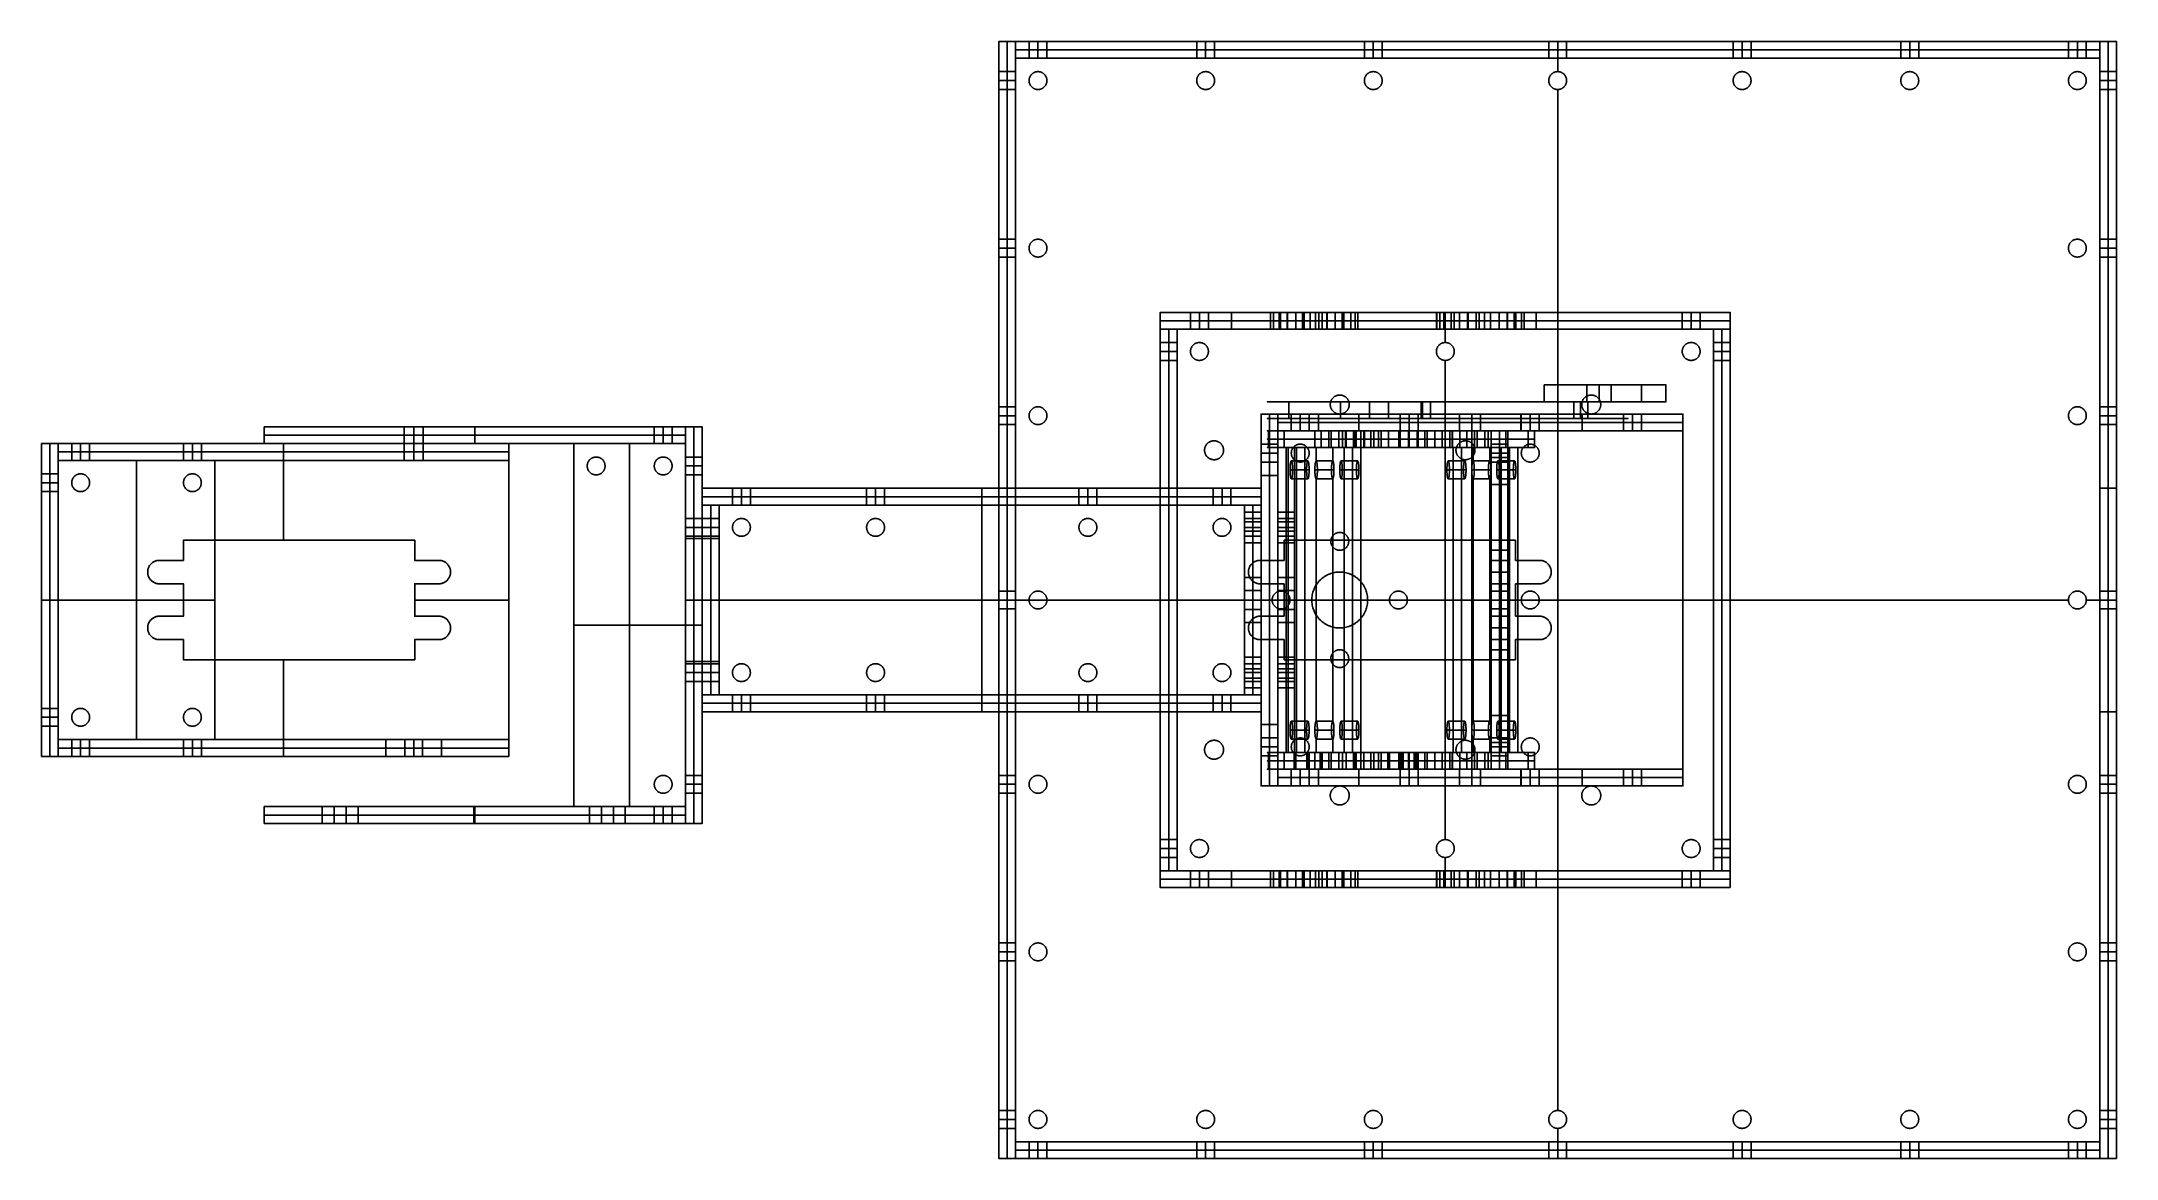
# Model space of a CAD drawing. Header units: millimetres. Extents: x -232 to 139, y -100 to 100.
import ezdxf

# ---------------------------------------------------------------- set-up
doc = ezdxf.new("R2010")
doc.units = ezdxf.units.MM
doc.header["$MEASUREMENT"] = 0
doc.layers.add('body', color=30, linetype='Continuous', true_color=0xff8000)

msp = doc.modelspace()

# ---------------------------------------------------------------- linework, layer by layer
at = {"layer": 'body'}
for p, q in [((-61, 20, -39), (-61, 100, -39)), ((-58, 100, -39), (136, 100, -39)), ((-58, 20, -39), (-58, 100, -39)), ((-58, 97, -39), (136, 97, -39)), ((39, 100, -71), (39, 100, -68.6)), ((39, 100, -65.4), (39, 100, -12.6)), ((39, 100, -9.4), (39, 100, -7)), ((39, 94.6, -4), (39, 100, -4)), ((39, 94.6, -7), (39, 100, -7)), ((39, 94.6, -74), (39, 100, -74)), ((39, 94.6, -71), (39, 100, -71)), ((39, 97, -71), (39, 97, -68.6)), ((39, 97, -65.4), (39, 97, -12.6)), ((39, 97, -9.4), (39, 97, -7)), ((136, 100, -39), (136, 20, -39)), ((139, 100, -39), (139, 20, -39)), ((39, -91.4, -4), (39, 91.4, -4)), ((39, -91.4, -7), (39, 91.4, -7)), ((39, -91.4, -74), (39, 91.4, -74)), ((39, -91.4, -71), (39, 91.4, -71)), ((-32.11, 51.5, 57.15), (4.86, 51.5, 57.15)), ((-32.11, 48.5, 57.15), (4.86, 48.5, 57.15)), ((-32.11, 46.1, 44.42), (-32.11, 48.5, 44.42)), ((-29.11, 46.1, 44.42), (-29.11, 48.5, 44.42)), ((18.89, 51.5, 90.82), (18.89, 51.5, 73.39)), ((18.89, 51.5, 46.12), (18.89, 51.5, 13.6)), ((18.89, 51.5, 10.4), (18.89, 51.5, 5)), ((18.89, 48.5, 90.82), (18.89, 48.5, 73.39)), ((18.89, 48.5, 46.12), (18.89, 48.5, 13.6)), ((18.89, 48.5, 10.4), (18.89, 48.5, 5)), ((18.89, 46.1, 5), (18.89, 48.5, 5)), ((18.89, 46.1, 8), (18.89, 48.5, 8)), ((30.01, 51.5, 57.15), (52.55, 51.5, 57.15)), ((30.01, 48.5, 57.15), (52.55, 48.5, 57.15)), ((66.89, 48.5, 22.41), (66.89, -48.5, 22.41)), ((69.89, 48.5, 22.41), (69.89, -48.5, 22.41)), ((-32.11, -42.9, 44.42), (-32.11, 42.9, 44.42)), ((-29.11, -42.9, 44.42), (-29.11, 42.9, 44.42)), ((18.89, 10.7, 5), (18.89, 42.9, 5)), ((18.89, 10.7, 8), (18.89, 42.9, 8)), ((-192.47, 31, 238.02), (-167.42, 31, 238.02)), ((-164.02, 31, 238.02), (-117.07, 31, 238.02)), ((-154.77, 31, 217.93), (-154.77, 31, 258.11)), ((-117.07, 11, 238.02), (-117.07, 31, 238.02)), ((-114.07, 11, 238.02), (-114.07, 31, 238.02)), ((-14.07, 22.21, 236.12), (-14.07, 33.3, 236.12)), ((-11.07, 22.21, 236.12), (-11.07, 33.3, 236.12)), ((61.4, 33.3, 229.14), (-11.07, 33.3, 229.14)), ((61.4, 30.3, 229.14), (-11.07, 30.3, 229.14)), ((25.86, 30.3, 125.73), (-5.19, 30.3, 130.15)), ((0.52, 30.3, 58.9), (2.48, 30.3, 72.75)), ((2.96, 30.3, 76.11), (20.15, 30.3, 196.98)), ((23.66, -33.3, 274.87), (23.66, 33.3, 274.87)), ((23.66, -33.3, 277.87), (23.66, 33.3, 277.87)), ((25.16, 33.3, 197.38), (25.16, 33.3, 274.87)), ((25.16, 30.3, 197.38), (25.16, 30.3, 274.87)), ((27.09, 10.7, 236.12), (27.09, 30.3, 236.12)), ((30.09, 10.7, 236.12), (30.09, 30.3, 236.12)), ((-232.32, -28, 238.02), (-232.32, 28, 238.02)), ((-229.32, -28, 238.02), (-229.32, 28, 238.02)), ((-167.42, 28, 238.02), (-229.32, 28, 238.02)), ((-192.47, 28, 238.02), (-167.42, 28, 238.02)), ((-189.02, 28, 217.93), (-189.02, 28, 258.11)), ((-164.02, 28, 238.02), (-117.07, 28, 238.02)), ((-148.72, 28, 238.02), (-164.02, 28, 238.02)), ((-154.77, 28, 217.93), (-154.77, 28, 258.11)), ((-137.07, 28, 255.11), (-137.07, 28, 258.11)), ((-137.07, 28, 220.93), (-137.07, 28, 217.93)), ((-127.07, -37, 258.11), (-127.07, 28, 258.11)), ((-127.07, 28, 258.11), (-127.07, 28, 255.11)), ((-127.07, -37, 255.11), (-127.07, 28, 255.11)), ((-127.07, -37, 217.93), (-127.07, 28, 217.93)), ((-127.07, 28, 217.93), (-127.07, 28, 220.93)), ((-127.07, -37, 220.93), (-127.07, 28, 220.93)), ((-117.07, 28, 255.11), (-117.07, 28, 258.11)), ((-117.07, 28, 220.93), (-117.07, 28, 217.93)), ((-11.07, 15.7, 238.11), (-11.07, 27.3, 238.11)), ((-8.07, 15.7, 238.11), (-8.07, 27.3, 238.11)), ((25.86, 27.3, 125.73), (-5.19, 27.3, 130.15)), ((-4.22, 24.9, 136.96), (-4.22, 27.3, 136.96)), ((-1.25, 24.9, 136.54), (-1.25, 27.3, 136.54)), ((0.52, 27.3, 58.9), (2.48, 27.3, 72.75)), ((2.96, 27.3, 76.11), (20.15, 27.3, 196.98)), ((23.86, 27.3, 132.97), (23.86, 24.9, 132.97)), ((26.83, 27.3, 132.54), (26.83, 24.9, 132.54)), ((-167.42, 25, 238.02), (-229.32, 25, 238.02)), ((-215.32, -25, 255.11), (-215.32, 25, 255.11)), ((-215.32, -25, 258.11), (-215.32, 25, 258.11)), ((-189.02, 10.7, 217.93), (-189.02, 25, 217.93)), ((-189.02, 10.7, 220.93), (-189.02, 25, 220.93)), ((-189.02, 25, 217.93), (-189.02, 25, 258.11)), ((-148.72, 25, 238.02), (-164.02, 25, 238.02)), ((-134.67, 24, 258.11), (-134.67, 24, 255.11)), ((-134.67, 24, 217.93), (-134.67, 24, 220.93)), ((-133.07, 25.6, 258.11), (-133.07, 25.6, 255.11)), ((-133.07, 25.6, 217.93), (-133.07, 25.6, 220.93)), ((-133.07, 22.4, 258.11), (-133.07, 22.4, 255.11)), ((-133.07, 22.4, 217.93), (-133.07, 22.4, 220.93)), ((-131.47, 24, 258.11), (-131.47, 24, 255.11)), ((-131.47, 24, 217.93), (-131.47, 24, 220.93)), ((-122.67, 24, 258.11), (-122.67, 24, 255.11)), ((-122.67, 24, 217.93), (-122.67, 24, 220.93)), ((-121.07, 25.6, 258.11), (-121.07, 25.6, 255.11)), ((-121.07, 25.6, 217.93), (-121.07, 25.6, 220.93)), ((-121.07, 22.4, 258.11), (-121.07, 22.4, 255.11)), ((-121.07, 22.4, 217.93), (-121.07, 22.4, 220.93)), ((-119.47, 24, 258.11), (-119.47, 24, 255.11)), ((-119.47, 24, 217.93), (-119.47, 24, 220.93)), ((-114.07, 20, 238.11), (-14.07, 20, 238.11)), ((-64.07, 20, 218.11), (-64.07, 20, 258.11)), ((-4.22, -21.7, 136.96), (-4.22, 21.7, 136.96)), ((-1.25, -21.7, 136.54), (-1.25, 21.7, 136.54)), ((23.86, 21.7, 132.97), (23.86, -21.7, 132.97)), ((26.83, 21.7, 132.54), (26.83, -21.7, 132.54)), ((-114.07, 17, 238.11), (-114.07, 11, 238.11)), ((-114.07, 17, 238.11), (-14.07, 17, 238.11)), ((-111.07, 17, 238.11), (-111.07, 11, 238.11)), ((-64.07, 17, 218.11), (-64.07, 17, 258.11)), ((-64.07, -17, 221.11), (-64.07, 17, 221.11)), ((-64.07, -17, 218.11), (-64.07, 17, 218.11)), ((-17.07, 15.7, 238.11), (-17.07, 17, 238.11)), ((-14.07, 15.7, 238.11), (-14.07, 17, 238.11)), ((-17.07, 11, 238.11), (-17.07, 12.3, 238.11)), ((-14.07, 11, 238.11), (-14.07, 12.3, 238.11)), ((-11.07, 11, 238.11), (-11.07, 12.3, 238.11)), ((-8.07, 11, 238.11), (-8.07, 12.3, 238.11)), ((-55.6, 0, -4), (-61, 0, -4)), ((-55.6, 0, -7), (-61, 0, -7)), ((-61, 0, -74), (-55.6, 0, -74)), ((-61, 0, -71), (-55.6, 0, -71)), ((-61, 0, -71), (-61, 0, -68.6)), ((-61, 0, -65.4), (-61, 0, -59)), ((-61, 0, -19), (-61, 0, -12.6)), ((-61, 0, -9.4), (-61, 0, -7)), ((-58, 0, -71), (-58, 0, -68.6)), ((-58, 0, -65.4), (-58, 0, -59)), ((-58, 0, -19), (-58, 0, -12.6)), ((-58, 0, -9.4), (-58, 0, -7)), ((-12.1, 0, -4), (-52.4, 0, -4)), ((-12.1, 0, -7), (-52.4, 0, -7)), ((-52.4, 0, -74), (130.4, 0, -74)), ((-52.4, 0, -71), (130.4, 0, -71)), ((-32.11, 0, 5), (-32.11, 0, 83.83)), ((-29.11, 0, 5), (-29.11, 0, 83.83)), ((-14.07, 0, 197.38), (-14.07, 0, 215.81)), ((-11.07, 0, 210.81), (-11.07, 0, 222.41)), ((-11.07, 0, 225.81), (-11.07, 0, 227.11)), ((-11.07, 0, 197.38), (-11.07, 0, 215.81)), ((-5, 0, -4), (-8.9, 0, -4)), ((-5, 0, -7), (-8.9, 0, -7)), ((-8.07, 0, 210.81), (-8.07, 0, 222.41)), ((-8.07, 0, 225.81), (-8.07, 0, 227.11)), ((8.9, 0, -4), (5, 0, -4)), ((8.9, 0, -7), (5, 0, -7)), ((130.4, 0, -4), (12.1, 0, -4)), ((130.4, 0, -7), (12.1, 0, -7)), ((139, 0, -4), (133.6, 0, -4)), ((139, 0, -7), (133.6, 0, -7)), ((133.6, 0, -74), (139, 0, -74)), ((133.6, 0, -71), (139, 0, -71)), ((136, 0, -71), (136, 0, -68.6)), ((136, 0, -65.4), (136, 0, -59)), ((136, 0, -19), (136, 0, -12.6)), ((136, 0, -9.4), (136, 0, -7)), ((139, 0, -71), (139, 0, -68.6)), ((139, 0, -65.4), (139, 0, -59)), ((139, 0, -19), (139, 0, -12.6)), ((139, 0, -9.4), (139, 0, -7)), ((-232.32, 0, 258.11), (-232.32, 0, 217.93)), ((-229.32, 0, 217.93), (-206.92, 0, 217.93)), ((-229.32, 0, 220.93), (-206.92, 0, 220.93)), ((-229.32, 0, 255.11), (-201.32, 0, 255.11)), ((-229.32, 0, 258.11), (-201.32, 0, 258.11)), ((-229.32, 0, 258.11), (-229.32, 0, 217.93)), ((-165.52, 0, 217.93), (-148.72, 0, 217.93)), ((-165.52, 0, 220.93), (-148.72, 0, 220.93)), ((-114.07, 0, 221.11), (-114.07, 0, 227.11)), ((-114.07, 0, 249.11), (-114.07, 0, 255.11)), ((-14.07, 0, 221.11), (-114.07, 0, 221.11)), ((-14.07, 0, 218.11), (-114.07, 0, 218.11)), ((-111.07, 0, 221.11), (-111.07, 0, 227.11)), ((-111.07, 0, 249.11), (-111.07, 0, 255.11)), ((-29.11, 0, 5), (-9.95, 0, 5)), ((-29.11, 0, 8), (-9.95, 0, 8)), ((-17.07, 0, 221.11), (-17.07, 0, 222.41)), ((-17.07, 0, 225.81), (-17.07, 0, 227.11)), ((-17.07, 0, 249.11), (-17.07, 0, 250.41)), ((-17.07, 0, 253.81), (-17.07, 0, 255.11)), ((-14.07, 0, 221.11), (-14.07, 0, 222.41)), ((-14.07, 0, 225.81), (-14.07, 0, 227.11)), ((-14.07, 0, 249.11), (-14.07, 0, 250.41)), ((-14.07, 0, 253.81), (-14.07, 0, 255.11)), ((-14.07, 0, 260.41), (-14.07, 0, 274.87)), ((-14.07, 0, 274.87), (32.49, 0, 274.87)), ((-14.07, 0, 277.87), (32.49, 0, 277.87)), ((-11.07, 0, 249.11), (-11.07, 0, 250.41)), ((-11.07, 0, 253.81), (-11.07, 0, 265.41)), ((-11.07, 0, 260.41), (-11.07, 0, 274.87)), ((-9.24, 0, 101.67), (0.79, 0, 172.25)), ((-8.07, 0, 249.11), (-8.07, 0, 250.41)), ((-8.07, 0, 253.81), (-8.07, 0, 265.41)), ((-6.27, 0, 101.25), (3.76, 0, 171.83)), ((18.84, 0, 97.68), (28.87, 0, 168.25)), ((21.81, 0, 97.25), (31.84, 0, 167.83)), ((27.09, 0, 197.38), (27.09, 0, 206.66)), ((27.09, 0, 248.19), (27.09, 0, 269.27)), ((27.09, 0, 272.47), (27.09, 0, 274.87)), ((30.09, 0, 197.38), (30.09, 0, 206.66)), ((30.09, 0, 248.19), (30.09, 0, 269.27)), ((30.09, 0, 272.47), (30.09, 0, 274.87)), ((31.45, 0, 5), (66.89, 0, 5)), ((31.45, 0, 8), (66.89, 0, 8)), ((35.69, 0, 274.87), (61.4, 0, 274.87)), ((35.69, 0, 277.87), (61.4, 0, 277.87)), ((66.89, 0, 5), (66.89, 0, 39.82)), ((69.89, 0, 5), (69.89, 0, 39.82)), ((-137.07, -4.5, 258.11), (-117.07, -4.5, 258.11)), ((-137.07, -4.5, 258.11), (-137.07, -4.5, 255.11)), ((-137.07, -4.5, 255.11), (-117.07, -4.5, 255.11)), ((-137.07, -4.5, 217.93), (-117.07, -4.5, 217.93)), ((-137.07, -4.5, 217.93), (-137.07, -4.5, 220.93)), ((-137.07, -4.5, 220.93), (-117.07, -4.5, 220.93)), ((-117.07, -4.5, 258.11), (-117.07, -4.5, 255.11)), ((-117.07, -4.5, 217.93), (-117.07, -4.5, 220.93)), ((-117.07, -4.5, 217.93), (-117.07, -4.5, 228.07)), ((-117.07, -4.5, 248.15), (-117.07, -4.5, 258.11)), ((-114.07, -4.5, 217.93), (-114.07, -4.5, 228.07)), ((-114.07, -4.5, 248.15), (-114.07, -4.5, 258.11)), ((-189.02, -25, 217.93), (-189.02, -10.7, 217.93)), ((-189.02, -25, 220.93), (-189.02, -10.7, 220.93)), ((-117.07, -40, 238.02), (-117.07, -11, 238.02)), ((-114.07, -11, 238.11), (-114.07, -17, 238.11)), ((-114.07, -40, 238.02), (-114.07, -11, 238.02)), ((-111.07, -11, 238.11), (-111.07, -17, 238.11)), ((-17.07, -12.3, 238.11), (-17.07, -11, 238.11)), ((-14.07, -12.3, 238.11), (-14.07, -11, 238.11)), ((-11.07, -12.3, 238.11), (-11.07, -11, 238.11)), ((-8.07, -12.3, 238.11), (-8.07, -11, 238.11)), ((18.89, -42.9, 5), (18.89, -10.7, 5)), ((18.89, -42.9, 8), (18.89, -10.7, 8)), ((27.09, -30.3, 236.12), (27.09, -10.7, 236.12)), ((30.09, -30.3, 236.12), (30.09, -10.7, 236.12)), ((-14.07, -17, 238.11), (-114.07, -17, 238.11)), ((-64.07, -17, 218.11), (-64.07, -17, 258.11)), ((-17.07, -17, 238.11), (-17.07, -15.7, 238.11)), ((-14.07, -17, 238.11), (-14.07, -15.7, 238.11)), ((-11.07, -27.3, 238.11), (-11.07, -15.7, 238.11)), ((-8.07, -27.3, 238.11), (-8.07, -15.7, 238.11)), ((-14.07, -20, 238.11), (-114.07, -20, 238.11)), ((-64.07, -20, 218.11), (-64.07, -20, 258.11)), ((-61, -100, -39), (-61, -20, -39)), ((-58, -100, -39), (-58, -20, -39)), ((-14.07, -33.3, 236.12), (-14.07, -22.21, 236.12)), ((-11.07, -33.3, 236.12), (-11.07, -22.21, 236.12)), ((136, -20, -39), (136, -100, -39)), ((139, -20, -39), (139, -100, -39)), ((-229.32, -25, 238.02), (-170.72, -25, 238.02)), ((-189.02, -25, 217.93), (-189.02, -25, 258.11)), ((-160.72, -25, 238.02), (-148.72, -25, 238.02)), ((-4.22, -27.3, 136.96), (-4.22, -24.9, 136.96)), ((-1.25, -27.3, 136.54), (-1.25, -24.9, 136.54)), ((23.86, -24.9, 132.97), (23.86, -27.3, 132.97)), ((26.83, -24.9, 132.54), (26.83, -27.3, 132.54)), ((-229.32, -28, 238.02), (-170.72, -28, 238.02)), ((-189.02, -28, 217.93), (-189.02, -28, 258.11)), ((-160.72, -28, 238.02), (-148.72, -28, 238.02)), ((25.86, -27.3, 125.73), (-5.19, -27.3, 130.15)), ((1.88, -27.3, 68.49), (0.52, -27.3, 58.9)), ((20.15, -27.3, 196.98), (3.57, -27.3, 80.37)), ((-122.67, -33, 258.11), (-122.67, -33, 255.11)), ((-122.67, -33, 217.93), (-122.67, -33, 220.93)), ((-121.07, -31.4, 258.11), (-121.07, -31.4, 255.11)), ((-121.07, -31.4, 217.93), (-121.07, -31.4, 220.93)), ((-119.47, -33, 258.11), (-119.47, -33, 255.11)), ((-119.47, -33, 217.93), (-119.47, -33, 220.93)), ((-11.07, -30.3, 229.14), (61.4, -30.3, 229.14)), ((-11.07, -33.3, 229.14), (61.4, -33.3, 229.14)), ((25.86, -30.3, 125.73), (-5.19, -30.3, 130.15)), ((1.88, -30.3, 68.49), (0.52, -30.3, 58.9)), ((20.15, -30.3, 196.98), (3.57, -30.3, 80.37)), ((25.16, -30.3, 197.38), (25.16, -30.3, 274.87)), ((25.16, -33.3, 197.38), (25.16, -33.3, 274.87)), ((-175.67, -37, 238.02), (-192.47, -37, 238.02)), ((-154.77, -37, 217.93), (-154.77, -37, 227.23)), ((-154.77, -37, 248.63), (-154.77, -37, 258.11)), ((-137.07, -37, 258.11), (-137.07, -37, 255.11)), ((-137.07, -37, 217.93), (-137.07, -37, 220.93)), ((-117.07, -37, 238.02), (-134.27, -37, 238.02)), ((-127.07, -37, 258.11), (-127.07, -37, 255.11)), ((-127.07, -37, 217.93), (-127.07, -37, 220.93)), ((-121.07, -34.6, 258.11), (-121.07, -34.6, 255.11)), ((-121.07, -34.6, 217.93), (-121.07, -34.6, 220.93)), ((-117.07, -37, 255.11), (-117.07, -37, 258.11)), ((-117.07, -37, 220.93), (-117.07, -37, 217.93)), ((-175.67, -40, 238.02), (-192.47, -40, 238.02)), ((-154.77, -40, 217.93), (-154.77, -40, 227.23)), ((-154.77, -40, 248.63), (-154.77, -40, 258.11)), ((-117.07, -40, 238.02), (-134.27, -40, 238.02)), ((-32.11, -48.5, 44.42), (-32.11, -46.1, 44.42)), ((-29.11, -48.5, 44.42), (-29.11, -46.1, 44.42)), ((18.89, -48.5, 5), (18.89, -46.1, 5)), ((18.89, -48.5, 8), (18.89, -46.1, 8)), ((4.86, -48.5, 57.15), (-32.11, -48.5, 57.15)), ((4.86, -51.5, 57.15), (-32.11, -51.5, 57.15)), ((18.89, -48.5, 90.82), (18.89, -48.5, 73.39)), ((18.89, -48.5, 46.12), (18.89, -48.5, 13.6)), ((18.89, -48.5, 10.4), (18.89, -48.5, 5)), ((18.89, -51.5, 90.82), (18.89, -51.5, 73.39)), ((18.89, -51.5, 46.12), (18.89, -51.5, 13.6)), ((18.89, -51.5, 10.4), (18.89, -51.5, 5)), ((52.55, -48.5, 57.15), (30.01, -48.5, 57.15)), ((52.55, -51.5, 57.15), (30.01, -51.5, 57.15)), ((39, -100, -4), (39, -94.6, -4)), ((39, -100, -7), (39, -94.6, -7)), ((39, -100, -74), (39, -94.6, -74)), ((39, -100, -71), (39, -94.6, -71)), ((136, -97, -39), (-58, -97, -39)), ((136, -100, -39), (-58, -100, -39)), ((39, -97, -71), (39, -97, -68.6)), ((39, -97, -65.4), (39, -97, -12.6)), ((39, -97, -9.4), (39, -97, -7)), ((39, -100, -71), (39, -100, -68.6)), ((39, -100, -65.4), (39, -100, -12.6)), ((39, -100, -9.4), (39, -100, -7))]:
    msp.add_line(p, q, dxfattribs=at)
for points in [[(-61, -100, -4), (-61, 0, -4), (-61, 100, -4)], [(-61, 100, -4), (-61, 100, -5.5), (-61, 100, -7)], [(-61, -100, -7), (-61, 0, -7), (-61, 100, -7)], [(-61, 100, -4), (39, 100, -4), (139, 100, -4)], [(-61, 100, -7), (39, 100, -7), (139, 100, -7)], [(-61, -100, -5.5), (-61, 0, -5.5), (-61, 100, -5.5)], [(-61, 100, -5.5), (39, 100, -5.5), (139, 100, -5.5)], [(139, 100, -74), (39, 100, -74), (-61, 100, -74)], [(-61, 100, -74), (-61, 100, -72.5), (-61, 100, -71)], [(139, 100, -71), (39, 100, -71), (-61, 100, -71)], [(-61, 100, -74), (-61, 0, -74), (-61, -100, -74)], [(-61, 100, -71), (-61, 0, -71), (-61, -100, -71)], [(139, 100, -72.5), (39, 100, -72.5), (-61, 100, -72.5)], [(-61, 100, -72.5), (-61, 0, -72.5), (-61, -100, -72.5)], [(-61, -100, -71), (-61, 0, -71), (-61, 100, -71)], [(-61, 100, -71), (-59.5, 100, -71), (-58, 100, -71)], [(-61, 100, -71), (-61, 100, -39), (-61, 100, -7)], [(-61, 100, -7), (-59.5, 100, -7), (-58, 100, -7)], [(-61, 100, -7), (-61, 0, -7), (-61, -100, -7)], [(-61, 100, -39), (-59.5, 100, -39), (-58, 100, -39)], [(-59.5, -100, -71), (-59.5, 0, -71), (-59.5, 100, -71)], [(-59.5, 100, -71), (-59.5, 100, -39), (-59.5, 100, -7)], [(-59.5, 100, -7), (-59.5, 0, -7), (-59.5, -100, -7)], [(-58, 100, -71), (39, 100, -71), (136, 100, -71)], [(-58, 100, -71), (-58, 98.5, -71), (-58, 97, -71)], [(136, 100, -7), (39, 100, -7), (-58, 100, -7)], [(-58, 100, -7), (-58, 98.5, -7), (-58, 97, -7)], [(-58, 100, -7), (-58, 100, -39), (-58, 100, -71)], [(-58, 100, -39), (-58, 98.5, -39), (-58, 97, -39)], [(-58, -100, -71), (-58, 0, -71), (-58, 100, -71)], [(-58, 100, -71), (-58, 100, -39), (-58, 100, -7)], [(-58, 100, -7), (-58, 0, -7), (-58, -100, -7)], [(-58, 98.5, -71), (39, 98.5, -71), (136, 98.5, -71)], [(136, 98.5, -7), (39, 98.5, -7), (-58, 98.5, -7)], [(-58, 98.5, -7), (-58, 98.5, -39), (-58, 98.5, -71)], [(-58, 97, -71), (39, 97, -71), (136, 97, -71)], [(136, 97, -7), (39, 97, -7), (-58, 97, -7)], [(-58, 97, -7), (-58, 97, -39), (-58, 97, -71)], [(-55.6, 97, -67), (-55.6, 98.5, -67), (-55.6, 100, -67)], [(-55.6, 97, -11), (-55.6, 98.5, -11), (-55.6, 100, -11)], [(-54, 97, -65.4), (-54, 98.5, -65.4), (-54, 100, -65.4)], [(-54, 97, -68.6), (-54, 98.5, -68.6), (-54, 100, -68.6)], [(-54, 97, -12.6), (-54, 98.5, -12.6), (-54, 100, -12.6)], [(-54, 97, -9.4), (-54, 98.5, -9.4), (-54, 100, -9.4)], [(-52.4, 97, -67), (-52.4, 98.5, -67), (-52.4, 100, -67)], [(-52.4, 97, -11), (-52.4, 98.5, -11), (-52.4, 100, -11)], [(-25.6, 100, -67), (-25.6, 98.5, -67), (-25.6, 97, -67)], [(-25.6, 100, -11), (-25.6, 98.5, -11), (-25.6, 97, -11)], [(-24, 100, -68.6), (-24, 98.5, -68.6), (-24, 97, -68.6)], [(-24, 100, -65.4), (-24, 98.5, -65.4), (-24, 97, -65.4)], [(-24, 100, -9.4), (-24, 98.5, -9.4), (-24, 97, -9.4)], [(-24, 100, -12.6), (-24, 98.5, -12.6), (-24, 97, -12.6)], [(-22.4, 100, -67), (-22.4, 98.5, -67), (-22.4, 97, -67)], [(-22.4, 100, -11), (-22.4, 98.5, -11), (-22.4, 97, -11)], [(4.4, 97, -67), (4.4, 98.5, -67), (4.4, 100, -67)], [(4.4, 97, -11), (4.4, 98.5, -11), (4.4, 100, -11)], [(6, 97, -65.4), (6, 98.5, -65.4), (6, 100, -65.4)], [(6, 97, -68.6), (6, 98.5, -68.6), (6, 100, -68.6)], [(6, 97, -12.6), (6, 98.5, -12.6), (6, 100, -12.6)], [(6, 97, -9.4), (6, 98.5, -9.4), (6, 100, -9.4)], [(7.6, 97, -67), (7.6, 98.5, -67), (7.6, 100, -67)], [(7.6, 97, -11), (7.6, 98.5, -11), (7.6, 100, -11)], [(37.4, 97, -67), (37.4, 98.5, -67), (37.4, 100, -67)], [(37.4, 97, -11), (37.4, 98.5, -11), (37.4, 100, -11)], [(39, 100, -71), (39, 98.5, -71), (39, 97, -71)], [(39, 100, -7), (39, 98.5, -7), (39, 97, -7)], [(39, 97, -68.6), (39, 98.5, -68.6), (39, 100, -68.6)], [(39, 97, -65.4), (39, 98.5, -65.4), (39, 100, -65.4)], [(39, 97, -9.4), (39, 98.5, -9.4), (39, 100, -9.4)], [(39, 97, -12.6), (39, 98.5, -12.6), (39, 100, -12.6)], [(39, 100, -4), (39, 100, -5.5), (39, 100, -7)], [(39, 100, -74), (39, 100, -72.5), (39, 100, -71)], [(40.6, 97, -67), (40.6, 98.5, -67), (40.6, 100, -67)], [(40.6, 97, -11), (40.6, 98.5, -11), (40.6, 100, -11)], [(70.4, 97, -67), (70.4, 98.5, -67), (70.4, 100, -67)], [(70.4, 97, -11), (70.4, 98.5, -11), (70.4, 100, -11)], [(72, 97, -68.6), (72, 98.5, -68.6), (72, 100, -68.6)], [(72, 97, -65.4), (72, 98.5, -65.4), (72, 100, -65.4)], [(72, 97, -9.4), (72, 98.5, -9.4), (72, 100, -9.4)], [(72, 97, -12.6), (72, 98.5, -12.6), (72, 100, -12.6)], [(73.6, 97, -67), (73.6, 98.5, -67), (73.6, 100, -67)], [(73.6, 97, -11), (73.6, 98.5, -11), (73.6, 100, -11)], [(100.4, 97, -67), (100.4, 98.5, -67), (100.4, 100, -67)], [(100.4, 97, -11), (100.4, 98.5, -11), (100.4, 100, -11)], [(102, 97, -68.6), (102, 98.5, -68.6), (102, 100, -68.6)], [(102, 97, -65.4), (102, 98.5, -65.4), (102, 100, -65.4)], [(102, 97, -9.4), (102, 98.5, -9.4), (102, 100, -9.4)], [(102, 97, -12.6), (102, 98.5, -12.6), (102, 100, -12.6)], [(103.6, 97, -67), (103.6, 98.5, -67), (103.6, 100, -67)], [(103.6, 97, -11), (103.6, 98.5, -11), (103.6, 100, -11)], [(130.4, 97, -67), (130.4, 98.5, -67), (130.4, 100, -67)], [(130.4, 97, -11), (130.4, 98.5, -11), (130.4, 100, -11)], [(132, 97, -68.6), (132, 98.5, -68.6), (132, 100, -68.6)], [(132, 97, -65.4), (132, 98.5, -65.4), (132, 100, -65.4)], [(132, 97, -9.4), (132, 98.5, -9.4), (132, 100, -9.4)], [(132, 97, -12.6), (132, 98.5, -12.6), (132, 100, -12.6)], [(133.6, 97, -67), (133.6, 98.5, -67), (133.6, 100, -67)], [(133.6, 97, -11), (133.6, 98.5, -11), (133.6, 100, -11)], [(136, 100, -71), (136, 98.5, -71), (136, 97, -71)], [(136, 100, -71), (136, 100, -39), (136, 100, -7)], [(136, 100, -7), (136, 98.5, -7), (136, 97, -7)], [(136, 100, -39), (136, 98.5, -39), (136, 97, -39)], [(139, 100, -7), (137.5, 100, -7), (136, 100, -7)], [(136, -100, -7), (136, 0, -7), (136, 100, -7)], [(139, 100, -71), (137.5, 100, -71), (136, 100, -71)], [(136, 100, -7), (136, 100, -39), (136, 100, -71)], [(136, 100, -71), (136, 0, -71), (136, -100, -71)], [(139, 100, -39), (137.5, 100, -39), (136, 100, -39)], [(136, 98.5, -71), (136, 98.5, -39), (136, 98.5, -7)], [(136, 97, -71), (136, 97, -39), (136, 97, -7)], [(137.5, -100, -7), (137.5, 0, -7), (137.5, 100, -7)], [(137.5, 100, -7), (137.5, 100, -39), (137.5, 100, -71)], [(137.5, 100, -71), (137.5, 0, -71), (137.5, -100, -71)], [(139, 100, -4), (139, 100, -5.5), (139, 100, -7)], [(139, 100, -4), (139, 0, -4), (139, -100, -4)], [(139, 100, -7), (139, 0, -7), (139, -100, -7)], [(139, 100, -5.5), (139, 0, -5.5), (139, -100, -5.5)], [(139, -100, -74), (139, 0, -74), (139, 100, -74)], [(139, 100, -74), (139, 100, -72.5), (139, 100, -71)], [(139, -100, -71), (139, 0, -71), (139, 100, -71)], [(139, -100, -72.5), (139, 0, -72.5), (139, 100, -72.5)], [(139, -100, -7), (139, 0, -7), (139, 100, -7)], [(139, 100, -7), (139, 100, -39), (139, 100, -71)], [(139, 100, -71), (139, 0, -71), (139, -100, -71)], [(-58, 94.6, -67), (-59.5, 94.6, -67), (-61, 94.6, -67)], [(-58, 94.6, -11), (-59.5, 94.6, -11), (-61, 94.6, -11)], [(-58, 93, -68.6), (-59.5, 93, -68.6), (-61, 93, -68.6)], [(-58, 93, -65.4), (-59.5, 93, -65.4), (-61, 93, -65.4)], [(-58, 93, -9.4), (-59.5, 93, -9.4), (-61, 93, -9.4)], [(-58, 93, -12.6), (-59.5, 93, -12.6), (-61, 93, -12.6)], [(-55.6, 93, -4), (-55.6, 93, -5.5), (-55.6, 93, -7)], [(-55.6, 93, -71), (-55.6, 93, -72.5), (-55.6, 93, -74)], [(-54, 94.6, -4), (-54, 94.6, -5.5), (-54, 94.6, -7)], [(-54, 94.6, -71), (-54, 94.6, -72.5), (-54, 94.6, -74)], [(-52.4, 93, -4), (-52.4, 93, -5.5), (-52.4, 93, -7)], [(-52.4, 93, -71), (-52.4, 93, -72.5), (-52.4, 93, -74)], [(-25.6, 93, -4), (-25.6, 93, -5.5), (-25.6, 93, -7)], [(-25.6, 93, -71), (-25.6, 93, -72.5), (-25.6, 93, -74)], [(-24, 94.6, -4), (-24, 94.6, -5.5), (-24, 94.6, -7)], [(-24, 94.6, -71), (-24, 94.6, -72.5), (-24, 94.6, -74)], [(-22.4, 93, -4), (-22.4, 93, -5.5), (-22.4, 93, -7)], [(-22.4, 93, -71), (-22.4, 93, -72.5), (-22.4, 93, -74)], [(4.4, 93, -4), (4.4, 93, -5.5), (4.4, 93, -7)], [(4.4, 93, -71), (4.4, 93, -72.5), (4.4, 93, -74)], [(6, 94.6, -4), (6, 94.6, -5.5), (6, 94.6, -7)], [(6, 94.6, -71), (6, 94.6, -72.5), (6, 94.6, -74)], [(7.6, 93, -4), (7.6, 93, -5.5), (7.6, 93, -7)], [(7.6, 93, -71), (7.6, 93, -72.5), (7.6, 93, -74)], [(37.4, 93, -4), (37.4, 93, -5.5), (37.4, 93, -7)], [(37.4, 93, -71), (37.4, 93, -72.5), (37.4, 93, -74)], [(39, 94.6, -4), (39, 94.6, -5.5), (39, 94.6, -7)], [(39, 94.6, -71), (39, 94.6, -72.5), (39, 94.6, -74)], [(40.6, 93, -4), (40.6, 93, -5.5), (40.6, 93, -7)], [(40.6, 93, -71), (40.6, 93, -72.5), (40.6, 93, -74)], [(70.4, 93, -4), (70.4, 93, -5.5), (70.4, 93, -7)], [(70.4, 93, -71), (70.4, 93, -72.5), (70.4, 93, -74)], [(72, 94.6, -4), (72, 94.6, -5.5), (72, 94.6, -7)], [(72, 94.6, -71), (72, 94.6, -72.5), (72, 94.6, -74)], [(73.6, 93, -4), (73.6, 93, -5.5), (73.6, 93, -7)], [(73.6, 93, -71), (73.6, 93, -72.5), (73.6, 93, -74)], [(100.4, 93, -4), (100.4, 93, -5.5), (100.4, 93, -7)], [(100.4, 93, -71), (100.4, 93, -72.5), (100.4, 93, -74)], [(102, 94.6, -4), (102, 94.6, -5.5), (102, 94.6, -7)], [(102, 94.6, -71), (102, 94.6, -72.5), (102, 94.6, -74)], [(103.6, 93, -4), (103.6, 93, -5.5), (103.6, 93, -7)], [(103.6, 93, -71), (103.6, 93, -72.5), (103.6, 93, -74)], [(130.4, 93, -4), (130.4, 93, -5.5), (130.4, 93, -7)], [(130.4, 93, -71), (130.4, 93, -72.5), (130.4, 93, -74)], [(132, 94.6, -4), (132, 94.6, -5.5), (132, 94.6, -7)], [(132, 94.6, -71), (132, 94.6, -72.5), (132, 94.6, -74)], [(133.6, 93, -4), (133.6, 93, -5.5), (133.6, 93, -7)], [(133.6, 93, -71), (133.6, 93, -72.5), (133.6, 93, -74)], [(136, 94.6, -67), (137.5, 94.6, -67), (139, 94.6, -67)], [(136, 94.6, -11), (137.5, 94.6, -11), (139, 94.6, -11)], [(136, 93, -65.4), (137.5, 93, -65.4), (139, 93, -65.4)], [(136, 93, -68.6), (137.5, 93, -68.6), (139, 93, -68.6)], [(136, 93, -12.6), (137.5, 93, -12.6), (139, 93, -12.6)], [(136, 93, -9.4), (137.5, 93, -9.4), (139, 93, -9.4)], [(-58, 91.4, -67), (-59.5, 91.4, -67), (-61, 91.4, -67)], [(-58, 91.4, -11), (-59.5, 91.4, -11), (-61, 91.4, -11)], [(-54, 91.4, -4), (-54, 91.4, -5.5), (-54, 91.4, -7)], [(-54, 91.4, -71), (-54, 91.4, -72.5), (-54, 91.4, -74)], [(-24, 91.4, -4), (-24, 91.4, -5.5), (-24, 91.4, -7)], [(-24, 91.4, -71), (-24, 91.4, -72.5), (-24, 91.4, -74)], [(6, 91.4, -4), (6, 91.4, -5.5), (6, 91.4, -7)], [(6, 91.4, -71), (6, 91.4, -72.5), (6, 91.4, -74)], [(39, 91.4, -4), (39, 91.4, -5.5), (39, 91.4, -7)], [(39, 91.4, -71), (39, 91.4, -72.5), (39, 91.4, -74)], [(72, 91.4, -4), (72, 91.4, -5.5), (72, 91.4, -7)], [(72, 91.4, -71), (72, 91.4, -72.5), (72, 91.4, -74)], [(102, 91.4, -4), (102, 91.4, -5.5), (102, 91.4, -7)], [(102, 91.4, -71), (102, 91.4, -72.5), (102, 91.4, -74)], [(132, 91.4, -4), (132, 91.4, -5.5), (132, 91.4, -7)], [(132, 91.4, -71), (132, 91.4, -72.5), (132, 91.4, -74)], [(136, 91.4, -67), (137.5, 91.4, -67), (139, 91.4, -67)], [(136, 91.4, -11), (137.5, 91.4, -11), (139, 91.4, -11)], [(-58, 64.6, -67), (-59.5, 64.6, -67), (-61, 64.6, -67)], [(-58, 64.6, -11), (-59.5, 64.6, -11), (-61, 64.6, -11)], [(-54, 64.6, -4), (-54, 64.6, -5.5), (-54, 64.6, -7)], [(-54, 64.6, -71), (-54, 64.6, -72.5), (-54, 64.6, -74)], [(132, 64.6, -4), (132, 64.6, -5.5), (132, 64.6, -7)], [(132, 64.6, -71), (132, 64.6, -72.5), (132, 64.6, -74)], [(139, 64.6, -67), (137.5, 64.6, -67), (136, 64.6, -67)], [(139, 64.6, -11), (137.5, 64.6, -11), (136, 64.6, -11)], [(-58, 63, -68.6), (-59.5, 63, -68.6), (-61, 63, -68.6)], [(-58, 63, -65.4), (-59.5, 63, -65.4), (-61, 63, -65.4)], [(-58, 63, -9.4), (-59.5, 63, -9.4), (-61, 63, -9.4)], [(-58, 63, -12.6), (-59.5, 63, -12.6), (-61, 63, -12.6)], [(-58, 61.4, -67), (-59.5, 61.4, -67), (-61, 61.4, -67)], [(-58, 61.4, -11), (-59.5, 61.4, -11), (-61, 61.4, -11)], [(-55.6, 63, -4), (-55.6, 63, -5.5), (-55.6, 63, -7)], [(-55.6, 63, -71), (-55.6, 63, -72.5), (-55.6, 63, -74)], [(-54, 61.4, -4), (-54, 61.4, -5.5), (-54, 61.4, -7)], [(-54, 61.4, -71), (-54, 61.4, -72.5), (-54, 61.4, -74)], [(-52.4, 63, -4), (-52.4, 63, -5.5), (-52.4, 63, -7)], [(-52.4, 63, -71), (-52.4, 63, -72.5), (-52.4, 63, -74)], [(130.4, 63, -4), (130.4, 63, -5.5), (130.4, 63, -7)], [(130.4, 63, -71), (130.4, 63, -72.5), (130.4, 63, -74)], [(132, 61.4, -4), (132, 61.4, -5.5), (132, 61.4, -7)], [(132, 61.4, -71), (132, 61.4, -72.5), (132, 61.4, -74)], [(133.6, 63, -4), (133.6, 63, -5.5), (133.6, 63, -7)], [(133.6, 63, -71), (133.6, 63, -72.5), (133.6, 63, -74)], [(139, 63, -68.6), (137.5, 63, -68.6), (136, 63, -68.6)], [(139, 63, -65.4), (137.5, 63, -65.4), (136, 63, -65.4)], [(139, 63, -9.4), (137.5, 63, -9.4), (136, 63, -9.4)], [(139, 63, -12.6), (137.5, 63, -12.6), (136, 63, -12.6)], [(139, 61.4, -67), (137.5, 61.4, -67), (136, 61.4, -67)], [(139, 61.4, -11), (137.5, 61.4, -11), (136, 61.4, -11)], [(-32.11, 48.5, 5), (-32.11, 50, 5), (-32.11, 51.5, 5)], [(69.89, 51.5, 5), (18.89, 51.5, 5), (-32.11, 51.5, 5)], [(-32.11, 48.5, 83.83), (-32.11, 50, 83.83), (-32.11, 51.5, 83.83)], [(-32.11, 51.5, 5), (-32.11, 51.5, 44.42), (-32.11, 51.5, 83.83)], [(-32.11, 51.5, 83.83), (-19.39, 51.5, 96.57), (-6.67, 51.5, 109.3)], [(-32.11, 48.5, 44.42), (-32.11, 50, 44.42), (-32.11, 51.5, 44.42)], [(69.89, 50, 5), (18.89, 50, 5), (-32.11, 50, 5)], [(-32.11, 50, 5), (-32.11, 50, 44.42), (-32.11, 50, 83.83)], [(-32.11, 50, 83.83), (-19.39, 50, 96.57), (-6.67, 50, 109.3)], [(69.89, 48.5, 5), (18.89, 48.5, 5), (-32.11, 48.5, 5)], [(-32.11, 48.5, 5), (-32.11, 48.5, 44.42), (-32.11, 48.5, 83.83)], [(-32.11, 48.5, 83.83), (-19.39, 48.5, 96.57), (-6.67, 48.5, 109.3)], [(-32.11, 48.5, 83.83), (-32.11, 0, 83.83), (-32.11, -48.5, 83.83)], [(-32.11, 48.5, 83.83), (-30.61, 48.5, 83.83), (-29.11, 48.5, 83.83)], [(-32.11, -48.5, 5), (-32.11, 0, 5), (-32.11, 48.5, 5)], [(-32.11, 48.5, 5), (-30.61, 48.5, 5), (-29.11, 48.5, 5)], [(-32.11, 48.5, 5), (-32.11, 48.5, 44.42), (-32.11, 48.5, 83.83)], [(-32.11, 48.5, 44.42), (-30.61, 48.5, 44.42), (-29.11, 48.5, 44.42)], [(-30.61, 48.5, 83.83), (-30.61, 0, 83.83), (-30.61, -48.5, 83.83)], [(-30.61, -48.5, 5), (-30.61, 0, 5), (-30.61, 48.5, 5)], [(-30.61, 48.5, 5), (-30.61, 48.5, 44.42), (-30.61, 48.5, 83.83)], [(-29.11, 48.5, 83.83), (-29.11, 0, 83.83), (-29.11, -48.5, 83.83)], [(-29.11, -48.5, 5), (-29.11, 0, 5), (-29.11, 48.5, 5)], [(-29.11, 48.5, 5), (-29.11, 48.5, 44.42), (-29.11, 48.5, 83.83)], [(66.89, 48.5, 5), (18.89, 48.5, 5), (-29.11, 48.5, 5)], [(-29.11, 48.5, 5), (-29.11, 48.5, 6.5), (-29.11, 48.5, 8)], [(66.89, 48.5, 8), (18.89, 48.5, 8), (-29.11, 48.5, 8)], [(-29.11, 48.5, 5), (-29.11, 0, 5), (-29.11, -48.5, 5)], [(-29.11, 48.5, 8), (-29.11, 0, 8), (-29.11, -48.5, 8)], [(66.89, 48.5, 6.5), (18.89, 48.5, 6.5), (-29.11, 48.5, 6.5)], [(-29.11, 48.5, 6.5), (-29.11, 0, 6.5), (-29.11, -48.5, 6.5)], [(-26.71, 48.5, 12), (-26.71, 50, 12), (-26.71, 51.5, 12)], [(-26.71, 48.5, 79.83), (-26.71, 50, 79.83), (-26.71, 51.5, 79.83)], [(-26.71, 48.5, 44.42), (-26.71, 50, 44.42), (-26.71, 51.5, 44.42)], [(-25.11, 48.5, 10.4), (-25.11, 50, 10.4), (-25.11, 51.5, 10.4)], [(-25.11, 48.5, 13.6), (-25.11, 50, 13.6), (-25.11, 51.5, 13.6)], [(-25.11, 48.5, 78.23), (-25.11, 50, 78.23), (-25.11, 51.5, 78.23)], [(-25.11, 48.5, 81.43), (-25.11, 50, 81.43), (-25.11, 51.5, 81.43)], [(-25.11, 48.5, 42.82), (-25.11, 50, 42.82), (-25.11, 51.5, 42.82)], [(-25.11, 48.5, 46.02), (-25.11, 50, 46.02), (-25.11, 51.5, 46.02)], [(-23.51, 48.5, 12), (-23.51, 50, 12), (-23.51, 51.5, 12)], [(-23.51, 48.5, 79.83), (-23.51, 50, 79.83), (-23.51, 51.5, 79.83)], [(-23.51, 48.5, 44.42), (-23.51, 50, 44.42), (-23.51, 51.5, 44.42)], [(-19.39, 48.5, 96.57), (-19.39, 50, 96.57), (-19.39, 51.5, 96.57)], [(-12.37, 48.5, 79.49), (-12.37, 50, 79.49), (-12.37, 51.5, 79.49)], [(-12.37, 51.5, 79.49), (-10.85, 51.5, 77.97), (-9.33, 51.5, 76.45)], [(-12.37, 48.5, 82.46), (-12.37, 50, 82.46), (-12.37, 51.5, 82.46)], [(-12.37, 50, 79.49), (-10.85, 50, 77.97), (-9.33, 50, 76.45)], [(-12.37, 48.5, 79.49), (-10.85, 48.5, 77.97), (-9.33, 48.5, 76.45)], [(-11.88, 48.5, 73.91), (-11.88, 50, 73.91), (-11.88, 51.5, 73.91)], [(-9.33, 51.5, 76.45), (-10.6, 51.5, 75.18), (-11.88, 51.5, 73.91)], [(-11.88, 51.5, 73.91), (2.75, 51.5, 59.26), (17.38, 51.5, 44.61)], [(-9.33, 50, 76.45), (-10.6, 50, 75.18), (-11.88, 50, 73.91)], [(-11.88, 50, 73.91), (2.75, 50, 59.26), (17.38, 50, 44.61)], [(-9.33, 48.5, 76.45), (-10.6, 48.5, 75.18), (-11.88, 48.5, 73.91)], [(-11.88, 48.5, 73.91), (2.75, 48.5, 59.26), (17.38, 48.5, 44.61)], [(-10.85, 48.5, 77.97), (-10.85, 50, 77.97), (-10.85, 51.5, 77.97)], [(-10.6, 48.5, 75.18), (-10.6, 50, 75.18), (-10.6, 51.5, 75.18)], [(-9.4, 48.5, 82.46), (-9.4, 50, 82.46), (-9.4, 51.5, 82.46)], [(-6.36, 51.5, 79.42), (-7.88, 51.5, 80.94), (-9.4, 51.5, 82.46)], [(-6.36, 50, 79.42), (-7.88, 50, 80.94), (-9.4, 50, 82.46)], [(-6.36, 48.5, 79.42), (-7.88, 48.5, 80.94), (-9.4, 48.5, 82.46)], [(-9.33, 48.5, 76.45), (-9.33, 50, 76.45), (-9.33, 51.5, 76.45)], [(-7.88, 48.5, 80.94), (-7.88, 50, 80.94), (-7.88, 51.5, 80.94)], [(-6.67, 48.5, 109.3), (-6.67, 50, 109.3), (-6.67, 51.5, 109.3)], [(-6.67, 51.5, 109.3), (-3.13, 51.5, 109.3), (0.41, 51.5, 109.3)], [(-6.67, 50, 109.3), (-3.13, 50, 109.3), (0.41, 50, 109.3)], [(-6.67, 48.5, 109.3), (-3.13, 48.5, 109.3), (0.41, 48.5, 109.3)], [(-6.36, 48.5, 79.42), (-6.36, 50, 79.42), (-6.36, 51.5, 79.42)], [(-2.26, 51.5, 83.52), (-4.31, 51.5, 81.47), (-6.36, 51.5, 79.42)], [(-2.26, 50, 83.52), (-4.31, 50, 81.47), (-6.36, 50, 79.42)], [(-2.26, 48.5, 83.52), (-4.31, 48.5, 81.47), (-6.36, 48.5, 79.42)], [(-5.29, 48.5, 86.56), (-5.29, 50, 86.56), (-5.29, 51.5, 86.56)], [(-5.29, 51.5, 86.56), (-3.77, 51.5, 85.04), (-2.26, 51.5, 83.52)], [(-5.29, 48.5, 89.53), (-5.29, 50, 89.53), (-5.29, 51.5, 89.53)], [(-5.29, 50, 86.56), (-3.77, 50, 85.04), (-2.26, 50, 83.52)], [(-5.29, 48.5, 86.56), (-3.77, 48.5, 85.04), (-2.26, 48.5, 83.52)], [(-4.31, 48.5, 81.47), (-4.31, 50, 81.47), (-4.31, 51.5, 81.47)], [(-3.77, 48.5, 85.04), (-3.77, 50, 85.04), (-3.77, 51.5, 85.04)], [(-3.13, 48.5, 109.3), (-3.13, 50, 109.3), (-3.13, 51.5, 109.3)], [(-2.32, 48.5, 89.53), (-2.32, 50, 89.53), (-2.32, 51.5, 89.53)], [(0.72, 51.5, 86.49), (-0.8, 51.5, 88.01), (-2.32, 51.5, 89.53)], [(0.72, 50, 86.49), (-0.8, 50, 88.01), (-2.32, 50, 89.53)], [(0.72, 48.5, 86.49), (-0.8, 48.5, 88.01), (-2.32, 48.5, 89.53)], [(-2.26, 48.5, 83.52), (-2.26, 50, 83.52), (-2.26, 51.5, 83.52)], [(-0.8, 48.5, 88.01), (-0.8, 50, 88.01), (-0.8, 51.5, 88.01)], [(0.41, 48.5, 109.3), (0.41, 50, 109.3), (0.41, 51.5, 109.3)], [(0.41, 51.5, 109.3), (35.15, 51.5, 74.56), (69.89, 51.5, 39.82)], [(0.41, 50, 109.3), (35.15, 50, 74.56), (69.89, 50, 39.82)], [(0.41, 48.5, 109.3), (35.15, 48.5, 74.56), (69.89, 48.5, 39.82)], [(0.72, 48.5, 86.49), (0.72, 50, 86.49), (0.72, 51.5, 86.49)], [(3.26, 51.5, 89.03), (1.99, 51.5, 87.76), (0.72, 51.5, 86.49)], [(3.26, 50, 89.03), (1.99, 50, 87.76), (0.72, 50, 86.49)], [(3.26, 48.5, 89.03), (1.99, 48.5, 87.76), (0.72, 48.5, 86.49)], [(1.99, 48.5, 87.76), (1.99, 50, 87.76), (1.99, 51.5, 87.76)], [(2.75, 48.5, 59.26), (2.75, 50, 59.26), (2.75, 51.5, 59.26)], [(3.26, 48.5, 89.03), (3.26, 50, 89.03), (3.26, 51.5, 89.03)], [(32.52, 51.5, 59.74), (17.89, 51.5, 74.38), (3.26, 51.5, 89.03)], [(32.52, 50, 59.74), (17.89, 50, 74.38), (3.26, 50, 89.03)], [(32.52, 48.5, 59.74), (17.89, 48.5, 74.38), (3.26, 48.5, 89.03)], [(17.29, 48.5, 12), (17.29, 50, 12), (17.29, 51.5, 12)], [(17.38, 48.5, 44.61), (17.38, 50, 44.61), (17.38, 51.5, 44.61)], [(17.38, 51.5, 44.61), (18.65, 51.5, 45.89), (19.92, 51.5, 47.16)], [(17.38, 50, 44.61), (18.65, 50, 45.89), (19.92, 50, 47.16)], [(17.38, 48.5, 44.61), (18.65, 48.5, 45.89), (19.92, 48.5, 47.16)], [(17.89, 48.5, 74.38), (17.89, 50, 74.38), (17.89, 51.5, 74.38)], [(18.65, 48.5, 45.89), (18.65, 50, 45.89), (18.65, 51.5, 45.89)], [(18.89, 48.5, 5), (18.89, 50, 5), (18.89, 51.5, 5)], [(18.89, 48.5, 10.4), (18.89, 50, 10.4), (18.89, 51.5, 10.4)], [(18.89, 48.5, 13.6), (18.89, 50, 13.6), (18.89, 51.5, 13.6)], [(18.89, 48.5, 5), (18.89, 48.5, 6.5), (18.89, 48.5, 8)], [(19.92, 48.5, 47.16), (19.92, 50, 47.16), (19.92, 51.5, 47.16)], [(19.92, 51.5, 47.16), (21.44, 51.5, 45.64), (22.96, 51.5, 44.12)], [(19.92, 50, 47.16), (21.44, 50, 45.64), (22.96, 50, 44.12)], [(19.92, 48.5, 47.16), (21.44, 48.5, 45.64), (22.96, 48.5, 44.12)], [(20.49, 48.5, 12), (20.49, 50, 12), (20.49, 51.5, 12)], [(21.44, 48.5, 45.64), (21.44, 50, 45.64), (21.44, 51.5, 45.64)], [(22.89, 48.5, 50.13), (22.89, 50, 50.13), (22.89, 51.5, 50.13)], [(25.93, 51.5, 47.08), (24.41, 51.5, 48.6), (22.89, 51.5, 50.13)], [(22.89, 51.5, 50.13), (24.95, 51.5, 52.18), (27, 51.5, 54.22)], [(25.93, 50, 47.08), (24.41, 50, 48.6), (22.89, 50, 50.13)], [(22.89, 50, 50.13), (24.95, 50, 52.18), (27, 50, 54.22)], [(25.93, 48.5, 47.08), (24.41, 48.5, 48.6), (22.89, 48.5, 50.13)], [(22.89, 48.5, 50.13), (24.95, 48.5, 52.18), (27, 48.5, 54.22)], [(22.96, 48.5, 44.12), (22.96, 50, 44.12), (22.96, 51.5, 44.12)], [(24.41, 48.5, 48.6), (24.41, 50, 48.6), (24.41, 51.5, 48.6)], [(24.95, 48.5, 52.18), (24.95, 50, 52.18), (24.95, 51.5, 52.18)], [(25.93, 48.5, 47.08), (25.93, 50, 47.08), (25.93, 51.5, 47.08)], [(25.93, 48.5, 44.11), (25.93, 50, 44.11), (25.93, 51.5, 44.11)], [(27, 51.5, 54.22), (28.52, 51.5, 52.7), (30.04, 51.5, 51.18)], [(27, 48.5, 54.22), (27, 50, 54.22), (27, 51.5, 54.22)], [(27, 50, 54.22), (28.52, 50, 52.7), (30.04, 50, 51.18)], [(27, 48.5, 54.22), (28.52, 48.5, 52.7), (30.04, 48.5, 51.18)], [(28.52, 48.5, 52.7), (28.52, 50, 52.7), (28.52, 51.5, 52.7)], [(29.97, 48.5, 57.19), (29.97, 50, 57.19), (29.97, 51.5, 57.19)], [(33.01, 51.5, 54.15), (31.49, 51.5, 55.67), (29.97, 51.5, 57.19)], [(29.97, 51.5, 57.19), (31.24, 51.5, 58.46), (32.52, 51.5, 59.74)], [(33.01, 50, 54.15), (31.49, 50, 55.67), (29.97, 50, 57.19)], [(29.97, 50, 57.19), (31.24, 50, 58.46), (32.52, 50, 59.74)], [(33.01, 48.5, 54.15), (31.49, 48.5, 55.67), (29.97, 48.5, 57.19)], [(29.97, 48.5, 57.19), (31.24, 48.5, 58.46), (32.52, 48.5, 59.74)], [(30.04, 48.5, 51.18), (30.04, 50, 51.18), (30.04, 51.5, 51.18)], [(31.24, 48.5, 58.46), (31.24, 50, 58.46), (31.24, 51.5, 58.46)], [(31.49, 48.5, 55.67), (31.49, 50, 55.67), (31.49, 51.5, 55.67)], [(32.52, 48.5, 59.74), (32.52, 50, 59.74), (32.52, 51.5, 59.74)], [(33.01, 48.5, 54.15), (33.01, 50, 54.15), (33.01, 51.5, 54.15)], [(33.01, 48.5, 51.18), (33.01, 50, 51.18), (33.01, 51.5, 51.18)], [(35.15, 48.5, 74.56), (35.15, 50, 74.56), (35.15, 51.5, 74.56)], [(61.29, 48.5, 12), (61.29, 50, 12), (61.29, 51.5, 12)], [(61.29, 48.5, 35.82), (61.29, 50, 35.82), (61.29, 51.5, 35.82)], [(62.89, 48.5, 10.4), (62.89, 50, 10.4), (62.89, 51.5, 10.4)], [(62.89, 48.5, 13.6), (62.89, 50, 13.6), (62.89, 51.5, 13.6)], [(62.89, 48.5, 34.22), (62.89, 50, 34.22), (62.89, 51.5, 34.22)], [(62.89, 48.5, 37.42), (62.89, 50, 37.42), (62.89, 51.5, 37.42)], [(64.49, 48.5, 12), (64.49, 50, 12), (64.49, 51.5, 12)], [(64.49, 48.5, 35.82), (64.49, 50, 35.82), (64.49, 51.5, 35.82)], [(69.89, 48.5, 39.82), (68.39, 48.5, 39.82), (66.89, 48.5, 39.82)], [(66.89, -48.5, 39.82), (66.89, 0, 39.82), (66.89, 48.5, 39.82)], [(69.89, 48.5, 5), (68.39, 48.5, 5), (66.89, 48.5, 5)], [(66.89, 48.5, 39.82), (66.89, 48.5, 22.41), (66.89, 48.5, 5)], [(66.89, 48.5, 5), (66.89, 0, 5), (66.89, -48.5, 5)], [(69.89, 48.5, 22.41), (68.39, 48.5, 22.41), (66.89, 48.5, 22.41)], [(66.89, -48.5, 5), (66.89, 0, 5), (66.89, 48.5, 5)], [(66.89, 48.5, 5), (66.89, 48.5, 6.5), (66.89, 48.5, 8)], [(66.89, -48.5, 8), (66.89, 0, 8), (66.89, 48.5, 8)], [(66.89, -48.5, 6.5), (66.89, 0, 6.5), (66.89, 48.5, 6.5)], [(68.39, -48.5, 39.82), (68.39, 0, 39.82), (68.39, 48.5, 39.82)], [(68.39, 48.5, 39.82), (68.39, 48.5, 22.41), (68.39, 48.5, 5)], [(68.39, 48.5, 5), (68.39, 0, 5), (68.39, -48.5, 5)], [(69.89, 48.5, 5), (69.89, 50, 5), (69.89, 51.5, 5)], [(69.89, 51.5, 39.82), (69.89, 51.5, 22.41), (69.89, 51.5, 5)], [(69.89, 48.5, 39.82), (69.89, 50, 39.82), (69.89, 51.5, 39.82)], [(69.89, 48.5, 22.41), (69.89, 50, 22.41), (69.89, 51.5, 22.41)], [(69.89, 50, 39.82), (69.89, 50, 22.41), (69.89, 50, 5)], [(69.89, 48.5, 39.82), (69.89, 48.5, 22.41), (69.89, 48.5, 5)], [(69.89, -48.5, 39.82), (69.89, 0, 39.82), (69.89, 48.5, 39.82)], [(69.89, 48.5, 39.82), (69.89, 48.5, 22.41), (69.89, 48.5, 5)], [(69.89, 48.5, 5), (69.89, 0, 5), (69.89, -48.5, 5)], [(-29.11, 46.1, 12), (-30.61, 46.1, 12), (-32.11, 46.1, 12)], [(-29.11, 46.1, 79.83), (-30.61, 46.1, 79.83), (-32.11, 46.1, 79.83)], [(-29.11, 46.1, 44.42), (-30.61, 46.1, 44.42), (-32.11, 46.1, 44.42)], [(-25.11, 46.1, 8), (-25.11, 46.1, 6.5), (-25.11, 46.1, 5)], [(18.89, 46.1, 8), (18.89, 46.1, 6.5), (18.89, 46.1, 5)], [(62.89, 46.1, 8), (62.89, 46.1, 6.5), (62.89, 46.1, 5)], [(69.89, 46.1, 35.82), (68.39, 46.1, 35.82), (66.89, 46.1, 35.82)], [(69.89, 46.1, 12), (68.39, 46.1, 12), (66.89, 46.1, 12)], [(-29.11, 44.5, 10.4), (-30.61, 44.5, 10.4), (-32.11, 44.5, 10.4)], [(-29.11, 44.5, 13.6), (-30.61, 44.5, 13.6), (-32.11, 44.5, 13.6)], [(-29.11, 44.5, 78.23), (-30.61, 44.5, 78.23), (-32.11, 44.5, 78.23)], [(-29.11, 44.5, 81.43), (-30.61, 44.5, 81.43), (-32.11, 44.5, 81.43)], [(-29.11, 44.5, 42.82), (-30.61, 44.5, 42.82), (-32.11, 44.5, 42.82)], [(-29.11, 44.5, 46.02), (-30.61, 44.5, 46.02), (-32.11, 44.5, 46.02)], [(-29.11, 42.9, 12), (-30.61, 42.9, 12), (-32.11, 42.9, 12)], [(-29.11, 42.9, 79.83), (-30.61, 42.9, 79.83), (-32.11, 42.9, 79.83)], [(-29.11, 42.9, 44.42), (-30.61, 42.9, 44.42), (-32.11, 42.9, 44.42)], [(-26.71, 44.5, 8), (-26.71, 44.5, 6.5), (-26.71, 44.5, 5)], [(-25.11, 42.9, 8), (-25.11, 42.9, 6.5), (-25.11, 42.9, 5)], [(-23.51, 44.5, 8), (-23.51, 44.5, 6.5), (-23.51, 44.5, 5)], [(17.29, 44.5, 8), (17.29, 44.5, 6.5), (17.29, 44.5, 5)], [(18.89, 42.9, 8), (18.89, 42.9, 6.5), (18.89, 42.9, 5)], [(20.49, 44.5, 8), (20.49, 44.5, 6.5), (20.49, 44.5, 5)], [(61.29, 44.5, 8), (61.29, 44.5, 6.5), (61.29, 44.5, 5)], [(62.89, 42.9, 8), (62.89, 42.9, 6.5), (62.89, 42.9, 5)], [(64.49, 44.5, 8), (64.49, 44.5, 6.5), (64.49, 44.5, 5)], [(69.89, 44.5, 10.4), (68.39, 44.5, 10.4), (66.89, 44.5, 10.4)], [(69.89, 44.5, 13.6), (68.39, 44.5, 13.6), (66.89, 44.5, 13.6)], [(69.89, 44.5, 34.22), (68.39, 44.5, 34.22), (66.89, 44.5, 34.22)], [(69.89, 44.5, 37.42), (68.39, 44.5, 37.42), (66.89, 44.5, 37.42)], [(69.89, 42.9, 12), (68.39, 42.9, 12), (66.89, 42.9, 12)], [(69.89, 42.9, 35.82), (68.39, 42.9, 35.82), (66.89, 42.9, 35.82)], [(36.61, 38.5, 71.68), (41.52, 38.5, 132.28), (46.42, 38.5, 192.89)], [(36.61, 35.5, 71.68), (36.61, 37, 71.68), (36.61, 38.5, 71.68)], [(44.19, 35.5, 71.19), (44.19, 37, 71.19), (44.19, 38.5, 71.19)], [(46.42, 35.5, 192.89), (46.42, 37, 192.89), (46.42, 38.5, 192.89)], [(48.56, 35.5, 70.71), (48.56, 37, 70.71), (48.56, 38.5, 70.71)], [(58.38, 38.5, 191.92), (53.47, 38.5, 131.32), (48.56, 38.5, 70.71)], [(54, 35.5, 192.41), (54, 37, 192.41), (54, 38.5, 192.41)], [(58.38, 35.5, 191.92), (58.38, 37, 191.92), (58.38, 38.5, 191.92)], [(-58, 34.6, -67), (-59.5, 34.6, -67), (-61, 34.6, -67)], [(-58, 34.6, -11), (-59.5, 34.6, -11), (-61, 34.6, -11)], [(-54, 34.6, -4), (-54, 34.6, -5.5), (-54, 34.6, -7)], [(-54, 34.6, -71), (-54, 34.6, -72.5), (-54, 34.6, -74)], [(-9.1, 35.5, 77.04), (-9.1, 34, 77.04), (-9.1, 32.5, 77.04)], [(-1.7, 35, 5), (-1.7, 35, 6.5), (-1.7, 35, 8)], [(0, 36.7, 5), (0, 36.7, 6.5), (0, 36.7, 8)], [(0.11, 35.5, 62.61), (0.11, 34, 62.61), (0.11, 32.5, 62.61)], [(1.7, 35, 5), (1.7, 35, 6.5), (1.7, 35, 8)], [(5.34, 35.5, 86.25), (5.34, 34, 86.25), (5.34, 32.5, 86.25)], [(8.7, 35.5, 73.94), (8.7, 34, 73.94), (8.7, 32.5, 73.94)], [(14.54, 35.5, 71.81), (14.54, 34, 71.81), (14.54, 32.5, 71.81)], [(14.8, 35.5, 64.42), (14.8, 34, 64.42), (14.8, 32.5, 64.42)], [(14.8, 35.5, 64.42), (28.33, 35.5, 63.32), (41.86, 35.5, 62.22)], [(16.26, 35.5, 82.36), (16.26, 34, 82.36), (16.26, 32.5, 82.36)], [(43.09, 35.5, 80.18), (29.68, 35.5, 81.27), (16.26, 35.5, 82.36)], [(36.61, 35.5, 71.68), (41.52, 35.5, 132.28), (46.42, 35.5, 192.89)], [(41.86, 35.5, 62.22), (41.86, 34, 62.22), (41.86, 32.5, 62.22)], [(43.09, 35.5, 80.18), (43.09, 34, 80.18), (43.09, 32.5, 80.18)], [(43.3, 35, 5), (43.3, 35, 6.5), (43.3, 35, 8)], [(44.39, 35.5, 71.19), (44.39, 34, 71.19), (44.39, 32.5, 71.19)], [(45, 36.7, 5), (45, 36.7, 6.5), (45, 36.7, 8)], [(46.7, 35, 5), (46.7, 35, 6.5), (46.7, 35, 8)], [(58.38, 35.5, 191.92), (53.47, 35.5, 131.32), (48.56, 35.5, 70.71)], [(132, 34.6, -4), (132, 34.6, -5.5), (132, 34.6, -7)], [(132, 34.6, -71), (132, 34.6, -72.5), (132, 34.6, -74)], [(136, 34.6, -67), (137.5, 34.6, -67), (139, 34.6, -67)], [(136, 34.6, -11), (137.5, 34.6, -11), (139, 34.6, -11)], [(-192.47, 31, 217.93), (-154.77, 31, 217.93), (-117.07, 31, 217.93)], [(-192.47, 31, 217.93), (-192.47, 29.5, 217.93), (-192.47, 28, 217.93)], [(-117.07, 31, 258.11), (-154.77, 31, 258.11), (-192.47, 31, 258.11)], [(-192.47, 31, 258.11), (-192.47, 29.5, 258.11), (-192.47, 28, 258.11)], [(-192.47, 31, 258.11), (-192.47, 31, 238.02), (-192.47, 31, 217.93)], [(-192.47, 31, 238.02), (-192.47, 29.5, 238.02), (-192.47, 28, 238.02)], [(-167.42, 31, 238.02), (-167.42, 29.5, 238.02), (-167.42, 28, 238.02)], [(-165.72, 31, 236.32), (-165.72, 29.5, 236.32), (-165.72, 28, 236.32)], [(-165.72, 31, 239.72), (-165.72, 29.5, 239.72), (-165.72, 28, 239.72)], [(-164.02, 31, 238.02), (-164.02, 29.5, 238.02), (-164.02, 28, 238.02)], [(-154.77, 31, 217.93), (-154.77, 29.5, 217.93), (-154.77, 28, 217.93)], [(-154.77, 31, 258.11), (-154.77, 29.5, 258.11), (-154.77, 28, 258.11)], [(-122.67, 28, 224.93), (-122.67, 29.5, 224.93), (-122.67, 31, 224.93)], [(-122.67, 28, 251.11), (-122.67, 29.5, 251.11), (-122.67, 31, 251.11)], [(-121.07, 28, 223.33), (-121.07, 29.5, 223.33), (-121.07, 31, 223.33)], [(-121.07, 28, 226.53), (-121.07, 29.5, 226.53), (-121.07, 31, 226.53)], [(-121.07, 28, 249.51), (-121.07, 29.5, 249.51), (-121.07, 31, 249.51)], [(-121.07, 28, 252.71), (-121.07, 29.5, 252.71), (-121.07, 31, 252.71)], [(-119.47, 28, 251.11), (-119.47, 29.5, 251.11), (-119.47, 31, 251.11)], [(-119.47, 28, 224.93), (-119.47, 29.5, 224.93), (-119.47, 31, 224.93)], [(-117.07, 31, 217.93), (-117.07, 29.5, 217.93), (-117.07, 28, 217.93)], [(-117.07, 31, 217.93), (-117.07, 31, 238.02), (-117.07, 31, 258.11)], [(-117.07, 31, 258.11), (-117.07, 29.5, 258.11), (-117.07, 28, 258.11)], [(-117.07, 31, 238.02), (-117.07, 29.5, 238.02), (-117.07, 28, 238.02)], [(-117.07, -40, 217.93), (-117.07, -4.5, 217.93), (-117.07, 31, 217.93)], [(-117.07, 31, 217.93), (-115.57, 31, 217.93), (-114.07, 31, 217.93)], [(-117.07, 31, 217.93), (-117.07, 31, 238.02), (-117.07, 31, 258.11)], [(-117.07, 31, 258.11), (-115.57, 31, 258.11), (-114.07, 31, 258.11)], [(-117.07, 31, 258.11), (-117.07, -4.5, 258.11), (-117.07, -40, 258.11)], [(-117.07, 31, 238.02), (-115.57, 31, 238.02), (-114.07, 31, 238.02)], [(-115.57, -40, 217.93), (-115.57, -4.5, 217.93), (-115.57, 31, 217.93)], [(-115.57, 31, 217.93), (-115.57, 31, 238.02), (-115.57, 31, 258.11)], [(-115.57, 31, 258.11), (-115.57, -4.5, 258.11), (-115.57, -40, 258.11)], [(-114.07, -40, 217.93), (-114.07, -4.5, 217.93), (-114.07, 31, 217.93)], [(-114.07, 31, 217.93), (-114.07, 31, 238.02), (-114.07, 31, 258.11)], [(-114.07, 31, 258.11), (-114.07, -4.5, 258.11), (-114.07, -40, 258.11)], [(-58, 33, -68.6), (-59.5, 33, -68.6), (-61, 33, -68.6)], [(-58, 33, -65.4), (-59.5, 33, -65.4), (-61, 33, -65.4)], [(-58, 33, -9.4), (-59.5, 33, -9.4), (-61, 33, -9.4)], [(-58, 33, -12.6), (-59.5, 33, -12.6), (-61, 33, -12.6)], [(-58, 31.4, -67), (-59.5, 31.4, -67), (-61, 31.4, -67)], [(-58, 31.4, -11), (-59.5, 31.4, -11), (-61, 31.4, -11)], [(-55.6, 33, -4), (-55.6, 33, -5.5), (-55.6, 33, -7)], [(-55.6, 33, -71), (-55.6, 33, -72.5), (-55.6, 33, -74)], [(-54, 31.4, -4), (-54, 31.4, -5.5), (-54, 31.4, -7)], [(-54, 31.4, -71), (-54, 31.4, -72.5), (-54, 31.4, -74)], [(-52.4, 33, -4), (-52.4, 33, -5.5), (-52.4, 33, -7)], [(-52.4, 33, -71), (-52.4, 33, -72.5), (-52.4, 33, -74)], [(-14.07, -33.3, 197.38), (-14.07, 0, 197.38), (-14.07, 33.3, 197.38)], [(-14.07, 33.3, 197.38), (-12.57, 33.3, 197.38), (-11.07, 33.3, 197.38)], [(-14.07, 33.3, 197.38), (-14.07, 33.3, 236.12), (-14.07, 33.3, 274.87)], [(-14.07, 33.3, 274.87), (-12.57, 33.3, 274.87), (-11.07, 33.3, 274.87)], [(-14.07, 33.3, 274.87), (-14.07, 0, 274.87), (-14.07, -33.3, 274.87)], [(-14.07, 33.3, 236.12), (-12.57, 33.3, 236.12), (-11.07, 33.3, 236.12)], [(61.4, 33.3, 274.87), (23.66, 33.3, 274.87), (-14.07, 33.3, 274.87)], [(-14.07, 33.3, 274.87), (-14.07, 33.3, 276.37), (-14.07, 33.3, 277.87)], [(61.4, 33.3, 277.87), (23.66, 33.3, 277.87), (-14.07, 33.3, 277.87)], [(-14.07, 33.3, 274.87), (-14.07, 0, 274.87), (-14.07, -33.3, 274.87)], [(-14.07, 33.3, 277.87), (-14.07, 0, 277.87), (-14.07, -33.3, 277.87)], [(61.4, 33.3, 276.37), (23.66, 33.3, 276.37), (-14.07, 33.3, 276.37)], [(-14.07, 33.3, 276.37), (-14.07, 0, 276.37), (-14.07, -33.3, 276.37)], [(3.78, 30.3, 193.25), (-4.48, 30.3, 135.12), (-12.75, 30.3, 76.99)], [(-12.75, 30.3, 76.99), (-12.75, 28.8, 76.99), (-12.75, 27.3, 76.99)], [(-12.57, -33.3, 197.38), (-12.57, 0, 197.38), (-12.57, 33.3, 197.38)], [(-12.57, 33.3, 197.38), (-12.57, 33.3, 236.12), (-12.57, 33.3, 274.87)], [(-12.57, 33.3, 274.87), (-12.57, 0, 274.87), (-12.57, -33.3, 274.87)], [(-11.07, -33.3, 197.38), (-11.07, 0, 197.38), (-11.07, 33.3, 197.38)], [(-11.07, 33.3, 197.38), (-11.07, 33.3, 236.12), (-11.07, 33.3, 274.87)], [(-11.07, 33.3, 274.87), (-11.07, 0, 274.87), (-11.07, -33.3, 274.87)], [(-11.07, 30.3, 274.87), (-11.07, 31.8, 274.87), (-11.07, 33.3, 274.87)], [(-11.07, 33.3, 197.38), (-11.07, 33.3, 236.12), (-11.07, 33.3, 274.87)], [(-11.07, 30.3, 197.38), (-11.07, 31.8, 197.38), (-11.07, 33.3, 197.38)], [(-11.07, 33.3, 274.87), (25.16, 33.3, 274.87), (61.4, 33.3, 274.87)], [(3.42, 33.3, 197.38), (-3.83, 33.3, 197.38), (-11.07, 33.3, 197.38)], [(-11.07, 30.3, 236.12), (-11.07, 31.8, 236.12), (-11.07, 33.3, 236.12)], [(-11.07, 31.8, 197.38), (-11.07, 31.8, 236.12), (-11.07, 31.8, 274.87)], [(-11.07, 31.8, 274.87), (25.16, 31.8, 274.87), (61.4, 31.8, 274.87)], [(3.42, 31.8, 197.38), (-3.83, 31.8, 197.38), (-11.07, 31.8, 197.38)], [(-11.07, 30.3, 197.38), (-11.07, 30.3, 236.12), (-11.07, 30.3, 274.87)], [(-11.07, 30.3, 274.87), (25.16, 30.3, 274.87), (61.4, 30.3, 274.87)], [(3.42, 30.3, 197.38), (-3.83, 30.3, 197.38), (-11.07, 30.3, 197.38)], [(-9.93, 30.3, 65.15), (-9.93, 28.8, 65.15), (-9.93, 27.3, 65.15)], [(-8.67, 30.3, 270.87), (-8.67, 31.8, 270.87), (-8.67, 33.3, 270.87)], [(-8.67, 30.3, 201.38), (-8.67, 31.8, 201.38), (-8.67, 33.3, 201.38)], [(-7.07, 30.3, 269.27), (-7.07, 31.8, 269.27), (-7.07, 33.3, 269.27)], [(-7.07, 30.3, 272.47), (-7.07, 31.8, 272.47), (-7.07, 33.3, 272.47)], [(-7.07, 30.3, 199.78), (-7.07, 31.8, 199.78), (-7.07, 33.3, 199.78)], [(-7.07, 30.3, 202.98), (-7.07, 31.8, 202.98), (-7.07, 33.3, 202.98)], [(-5.47, 30.3, 270.87), (-5.47, 31.8, 270.87), (-5.47, 33.3, 270.87)], [(-5.47, 30.3, 201.38), (-5.47, 31.8, 201.38), (-5.47, 33.3, 201.38)], [(-4.48, 30.3, 135.12), (-4.48, 28.8, 135.12), (-4.48, 27.3, 135.12)], [(-3.83, 30.3, 197.38), (-3.83, 31.8, 197.38), (-3.83, 33.3, 197.38)], [(-3.33, 30.3, 104.87), (-3.33, 28.8, 104.87), (-3.33, 27.3, 104.87)], [(-1.97, 30.3, 103.06), (-1.97, 28.8, 103.06), (-1.97, 27.3, 103.06)], [(-1.52, 30.3, 106.23), (-1.52, 28.8, 106.23), (-1.52, 27.3, 106.23)], [(-0.16, 30.3, 104.42), (-0.16, 28.8, 104.42), (-0.16, 27.3, 104.42)], [(0, 33.3, 5), (0, 33.3, 6.5), (0, 33.3, 8)], [(0.52, 30.3, 58.9), (0.52, 28.8, 58.9), (0.52, 27.3, 58.9)], [(1.02, 30.3, 74.43), (1.02, 28.8, 74.43), (1.02, 27.3, 74.43)], [(1.12, 27.3, 136.2), (1.12, 28.8, 136.2), (1.12, 30.3, 136.2)], [(2.48, 27.3, 134.39), (2.48, 28.8, 134.39), (2.48, 30.3, 134.39)], [(2.72, 30.3, 72.73), (2.72, 28.8, 72.73), (2.72, 27.3, 72.73)], [(2.72, 30.3, 76.13), (2.72, 28.8, 76.13), (2.72, 27.3, 76.13)], [(2.93, 27.3, 137.56), (2.93, 28.8, 137.56), (2.93, 30.3, 137.56)], [(3.42, 30.3, 192.41), (3.42, 31.8, 192.41), (3.42, 33.3, 192.41)], [(3.42, 30.3, 197.38), (3.42, 31.8, 197.38), (3.42, 33.3, 197.38)], [(3.42, 33.3, 192.41), (3.42, 33.3, 194.89), (3.42, 33.3, 197.38)], [(3.42, 30.3, 194.89), (3.42, 31.8, 194.89), (3.42, 33.3, 194.89)], [(3.42, 31.8, 192.41), (3.42, 31.8, 194.89), (3.42, 31.8, 197.38)], [(3.42, 30.3, 192.41), (3.42, 30.3, 194.89), (3.42, 30.3, 197.38)], [(3.78, 30.3, 193.25), (3.78, 28.8, 193.25), (3.78, 27.3, 193.25)], [(4.29, 27.3, 135.75), (4.29, 28.8, 135.75), (4.29, 30.3, 135.75)], [(4.42, 30.3, 74.43), (4.42, 28.8, 74.43), (4.42, 27.3, 74.43)], [(5.58, 30.3, 167.53), (5.58, 28.8, 167.53), (5.58, 27.3, 167.53)], [(6.12, 30.3, 197.2), (6.12, 28.8, 197.2), (6.12, 27.3, 197.2)], [(6.94, 30.3, 165.72), (6.94, 28.8, 165.72), (6.94, 27.3, 165.72)], [(7.39, 30.3, 168.89), (7.39, 28.8, 168.89), (7.39, 27.3, 168.89)], [(8.75, 30.3, 167.08), (8.75, 28.8, 167.08), (8.75, 27.3, 167.08)], [(29.74, 30.3, 195.62), (20.15, 30.3, 196.98), (10.56, 30.3, 198.34)], [(10.56, 30.3, 198.34), (10.56, 28.8, 198.34), (10.56, 27.3, 198.34)], [(10.81, 30.3, 192.41), (10.81, 31.8, 192.41), (10.81, 33.3, 192.41)], [(10.81, 30.3, 192.41), (10.81, 28.8, 192.41), (10.81, 27.3, 192.41)], [(12.29, 30.3, 62), (12.29, 28.8, 62), (12.29, 27.3, 62)], [(12.41, 30.3, 183.41), (12.41, 31.8, 183.41), (12.41, 33.3, 183.41)], [(12.41, 30.3, 194.01), (12.41, 31.8, 194.01), (12.41, 33.3, 194.01)], [(12.41, 30.3, 190.81), (12.41, 31.8, 190.81), (12.41, 33.3, 190.81)], [(12.41, 30.3, 190.81), (12.41, 28.8, 190.81), (12.41, 27.3, 190.81)], [(12.41, 30.3, 194.01), (12.41, 28.8, 194.01), (12.41, 27.3, 194.01)], [(13.86, 30.3, 102.43), (13.86, 28.8, 102.43), (13.86, 27.3, 102.43)], [(14.01, 30.3, 192.41), (14.01, 31.8, 192.41), (14.01, 33.3, 192.41)], [(14.01, 30.3, 192.41), (14.01, 28.8, 192.41), (14.01, 27.3, 192.41)], [(14.8, 32.5, 64.42), (28.33, 32.5, 63.32), (41.86, 32.5, 62.22)], [(15.22, 30.3, 100.62), (15.22, 28.8, 100.62), (15.22, 27.3, 100.62)], [(15.67, 30.3, 103.78), (15.67, 28.8, 103.78), (15.67, 27.3, 103.78)], [(43.09, 32.5, 80.18), (29.68, 32.5, 81.27), (16.26, 32.5, 82.36)], [(17.03, 30.3, 101.98), (17.03, 28.8, 101.98), (17.03, 27.3, 101.98)], [(18.3, 30.3, 72.58), (26.57, 30.3, 130.71), (34.83, 30.3, 188.83)], [(18.3, 30.3, 72.58), (18.3, 28.8, 72.58), (18.3, 27.3, 72.58)], [(18.31, 27.3, 133.75), (18.31, 28.8, 133.75), (18.31, 30.3, 133.75)], [(19.67, 27.3, 131.94), (19.67, 28.8, 131.94), (19.67, 30.3, 131.94)], [(20.12, 27.3, 135.11), (20.12, 28.8, 135.11), (20.12, 30.3, 135.11)], [(20.15, 30.3, 196.98), (20.15, 28.8, 196.98), (20.15, 27.3, 196.98)], [(21.41, 30.3, 197.38), (21.41, 31.8, 197.38), (21.41, 33.3, 197.38)], [(43.41, 33.3, 197.38), (32.41, 33.3, 197.38), (21.41, 33.3, 197.38)], [(21.41, 30.3, 192.41), (21.41, 31.8, 192.41), (21.41, 33.3, 192.41)], [(21.41, 33.3, 197.38), (21.41, 33.3, 194.89), (21.41, 33.3, 192.41)], [(21.41, 30.3, 194.89), (21.41, 31.8, 194.89), (21.41, 33.3, 194.89)], [(43.41, 31.8, 197.38), (32.41, 31.8, 197.38), (21.41, 31.8, 197.38)], [(21.41, 31.8, 197.38), (21.41, 31.8, 194.89), (21.41, 31.8, 192.41)], [(43.41, 30.3, 197.38), (32.41, 30.3, 197.38), (21.41, 30.3, 197.38)], [(21.41, 30.3, 197.38), (21.41, 30.3, 194.89), (21.41, 30.3, 192.41)], [(21.48, 27.3, 133.3), (21.48, 28.8, 133.3), (21.48, 30.3, 133.3)], [(22.77, 30.3, 165.08), (22.77, 28.8, 165.08), (22.77, 27.3, 165.08)], [(23.66, 33.3, 274.87), (23.66, 33.3, 276.37), (23.66, 33.3, 277.87)], [(24.13, 30.3, 163.27), (24.13, 28.8, 163.27), (24.13, 27.3, 163.27)], [(24.58, 30.3, 166.44), (24.58, 28.8, 166.44), (24.58, 27.3, 166.44)], [(25.16, 30.3, 274.87), (25.16, 31.8, 274.87), (25.16, 33.3, 274.87)], [(25.94, 30.3, 164.63), (25.94, 28.8, 164.63), (25.94, 27.3, 164.63)], [(26.57, 30.3, 130.71), (26.57, 28.8, 130.71), (26.57, 27.3, 130.71)], [(27.09, 20.7, 217.41), (27.09, 25.5, 217.41), (27.09, 30.3, 217.41)], [(27.09, 30.3, 217.41), (28.59, 30.3, 217.41), (30.09, 30.3, 217.41)], [(27.09, 30.3, 217.41), (27.09, 30.3, 246.14), (27.09, 30.3, 274.87)], [(27.09, 30.3, 274.87), (28.59, 30.3, 274.87), (30.09, 30.3, 274.87)], [(27.09, 30.3, 274.87), (27.09, 0, 274.87), (27.09, -30.3, 274.87)], [(27.09, 30.3, 246.14), (28.59, 30.3, 246.14), (30.09, 30.3, 246.14)], [(28.59, 20.7, 217.41), (28.59, 25.5, 217.41), (28.59, 30.3, 217.41)], [(28.59, 30.3, 217.41), (28.59, 30.3, 246.14), (28.59, 30.3, 274.87)], [(28.59, 30.3, 274.87), (28.59, 0, 274.87), (28.59, -30.3, 274.87)], [(29.74, 30.3, 195.62), (29.74, 28.8, 195.62), (29.74, 27.3, 195.62)], [(30.09, 20.7, 217.41), (30.09, 25.5, 217.41), (30.09, 30.3, 217.41)], [(30.09, 30.3, 217.41), (30.09, 30.3, 246.14), (30.09, 30.3, 274.87)], [(30.09, 30.3, 274.87), (30.09, 0, 274.87), (30.09, -30.3, 274.87)], [(32.41, 30.3, 197.38), (32.41, 31.8, 197.38), (32.41, 33.3, 197.38)], [(32.49, 33.3, 270.87), (32.49, 31.8, 270.87), (32.49, 30.3, 270.87)], [(32.49, 33.3, 221.41), (32.49, 31.8, 221.41), (32.49, 30.3, 221.41)], [(32.49, 30.3, 246.14), (32.49, 31.8, 246.14), (32.49, 33.3, 246.14)], [(33.69, 30.3, 193.28), (33.69, 28.8, 193.28), (33.69, 27.3, 193.28)], [(34.09, 33.3, 269.27), (34.09, 31.8, 269.27), (34.09, 30.3, 269.27)], [(34.09, 33.3, 272.47), (34.09, 31.8, 272.47), (34.09, 30.3, 272.47)], [(34.09, 33.3, 219.81), (34.09, 31.8, 219.81), (34.09, 30.3, 219.81)], [(34.09, 33.3, 223.01), (34.09, 31.8, 223.01), (34.09, 30.3, 223.01)], [(34.09, 30.3, 247.74), (34.09, 31.8, 247.74), (34.09, 33.3, 247.74)], [(34.09, 30.3, 244.54), (34.09, 31.8, 244.54), (34.09, 33.3, 244.54)], [(34.83, 30.3, 188.83), (34.83, 28.8, 188.83), (34.83, 27.3, 188.83)], [(35.69, 33.3, 270.87), (35.69, 31.8, 270.87), (35.69, 30.3, 270.87)], [(35.69, 33.3, 221.41), (35.69, 31.8, 221.41), (35.69, 30.3, 221.41)], [(35.69, 30.3, 246.14), (35.69, 31.8, 246.14), (35.69, 33.3, 246.14)], [(43.41, 30.3, 192.41), (43.41, 31.8, 192.41), (43.41, 33.3, 192.41)], [(43.41, 30.3, 197.38), (43.41, 31.8, 197.38), (43.41, 33.3, 197.38)], [(43.41, 33.3, 192.41), (43.41, 33.3, 194.89), (43.41, 33.3, 197.38)], [(43.41, 30.3, 194.89), (43.41, 31.8, 194.89), (43.41, 33.3, 194.89)], [(43.41, 31.8, 192.41), (43.41, 31.8, 194.89), (43.41, 31.8, 197.38)], [(43.41, 30.3, 192.41), (43.41, 30.3, 194.89), (43.41, 30.3, 197.38)], [(45, 33.3, 5), (45, 33.3, 6.5), (45, 33.3, 8)], [(50.8, 30.3, 192.41), (50.8, 31.8, 192.41), (50.8, 33.3, 192.41)], [(52.4, 30.3, 183.41), (52.4, 31.8, 183.41), (52.4, 33.3, 183.41)], [(52.4, 30.3, 194.01), (52.4, 31.8, 194.01), (52.4, 33.3, 194.01)], [(52.4, 30.3, 190.81), (52.4, 31.8, 190.81), (52.4, 33.3, 190.81)], [(54, 30.3, 192.41), (54, 31.8, 192.41), (54, 33.3, 192.41)], [(61.4, 30.3, 274.87), (61.4, 31.8, 274.87), (61.4, 33.3, 274.87)], [(61.4, 30.3, 192.41), (61.4, 31.8, 192.41), (61.4, 33.3, 192.41)], [(61.4, 30.3, 197.38), (61.4, 31.8, 197.38), (61.4, 33.3, 197.38)], [(61.4, -33.3, 274.87), (61.4, 0, 274.87), (61.4, 33.3, 274.87)], [(61.4, 33.3, 274.87), (61.4, 33.3, 276.37), (61.4, 33.3, 277.87)], [(61.4, -33.3, 277.87), (61.4, 0, 277.87), (61.4, 33.3, 277.87)], [(61.4, -33.3, 276.37), (61.4, 0, 276.37), (61.4, 33.3, 276.37)], [(130.4, 33, -4), (130.4, 33, -5.5), (130.4, 33, -7)], [(130.4, 33, -71), (130.4, 33, -72.5), (130.4, 33, -74)], [(132, 31.4, -4), (132, 31.4, -5.5), (132, 31.4, -7)], [(132, 31.4, -71), (132, 31.4, -72.5), (132, 31.4, -74)], [(133.6, 33, -4), (133.6, 33, -5.5), (133.6, 33, -7)], [(133.6, 33, -71), (133.6, 33, -72.5), (133.6, 33, -74)], [(136, 33, -65.4), (137.5, 33, -65.4), (139, 33, -65.4)], [(136, 33, -68.6), (137.5, 33, -68.6), (139, 33, -68.6)], [(136, 33, -12.6), (137.5, 33, -12.6), (139, 33, -12.6)], [(136, 33, -9.4), (137.5, 33, -9.4), (139, 33, -9.4)], [(136, 31.4, -67), (137.5, 31.4, -67), (139, 31.4, -67)], [(136, 31.4, -11), (137.5, 31.4, -11), (139, 31.4, -11)], [(-232.32, 28, 217.93), (-232.32, 0, 217.93), (-232.32, -28, 217.93)], [(-229.32, 28, 217.93), (-230.82, 28, 217.93), (-232.32, 28, 217.93)], [(-229.32, 28, 258.11), (-230.82, 28, 258.11), (-232.32, 28, 258.11)], [(-232.32, -28, 258.11), (-232.32, 0, 258.11), (-232.32, 28, 258.11)], [(-232.32, 28, 258.11), (-232.32, 28, 238.02), (-232.32, 28, 217.93)], [(-229.32, 28, 238.02), (-230.82, 28, 238.02), (-232.32, 28, 238.02)], [(-230.82, 28, 217.93), (-230.82, 0, 217.93), (-230.82, -28, 217.93)], [(-230.82, -28, 258.11), (-230.82, 0, 258.11), (-230.82, 28, 258.11)], [(-230.82, 28, 258.11), (-230.82, 28, 238.02), (-230.82, 28, 217.93)], [(-229.32, 28, 217.93), (-229.32, 0, 217.93), (-229.32, -28, 217.93)], [(-229.32, -28, 258.11), (-229.32, 0, 258.11), (-229.32, 28, 258.11)], [(-229.32, 28, 258.11), (-229.32, 28, 238.02), (-229.32, 28, 217.93)], [(-229.32, 25, 217.93), (-229.32, 26.5, 217.93), (-229.32, 28, 217.93)], [(-148.72, 28, 217.93), (-189.02, 28, 217.93), (-229.32, 28, 217.93)], [(-229.32, 25, 258.11), (-229.32, 26.5, 258.11), (-229.32, 28, 258.11)], [(-229.32, 28, 217.93), (-229.32, 28, 238.02), (-229.32, 28, 258.11)], [(-229.32, 28, 258.11), (-189.02, 28, 258.11), (-148.72, 28, 258.11)], [(-229.32, 25, 238.02), (-229.32, 26.5, 238.02), (-229.32, 28, 238.02)], [(-148.72, 26.5, 217.93), (-189.02, 26.5, 217.93), (-229.32, 26.5, 217.93)], [(-229.32, 26.5, 217.93), (-229.32, 26.5, 238.02), (-229.32, 26.5, 258.11)], [(-229.32, 26.5, 258.11), (-189.02, 26.5, 258.11), (-148.72, 26.5, 258.11)], [(-226.92, 28, 224.93), (-226.92, 26.5, 224.93), (-226.92, 25, 224.93)], [(-226.92, 25, 251.11), (-226.92, 26.5, 251.11), (-226.92, 28, 251.11)], [(-225.32, 28, 226.53), (-225.32, 26.5, 226.53), (-225.32, 25, 226.53)], [(-225.32, 28, 223.33), (-225.32, 26.5, 223.33), (-225.32, 25, 223.33)], [(-225.32, 25, 249.51), (-225.32, 26.5, 249.51), (-225.32, 28, 249.51)], [(-225.32, 25, 252.71), (-225.32, 26.5, 252.71), (-225.32, 28, 252.71)], [(-223.72, 28, 224.93), (-223.72, 26.5, 224.93), (-223.72, 25, 224.93)], [(-223.72, 25, 251.11), (-223.72, 26.5, 251.11), (-223.72, 28, 251.11)], [(-206.92, 28, 251.11), (-206.92, 26.5, 251.11), (-206.92, 25, 251.11)], [(-205.32, 28, 252.71), (-205.32, 26.5, 252.71), (-205.32, 25, 252.71)], [(-205.32, 28, 249.51), (-205.32, 26.5, 249.51), (-205.32, 25, 249.51)], [(-203.72, 28, 251.11), (-203.72, 26.5, 251.11), (-203.72, 25, 251.11)], [(-192.47, 29.5, 217.93), (-154.77, 29.5, 217.93), (-117.07, 29.5, 217.93)], [(-117.07, 29.5, 258.11), (-154.77, 29.5, 258.11), (-192.47, 29.5, 258.11)], [(-192.47, 29.5, 258.11), (-192.47, 29.5, 238.02), (-192.47, 29.5, 217.93)], [(-192.47, 28, 217.93), (-154.77, 28, 217.93), (-117.07, 28, 217.93)], [(-117.07, 28, 258.11), (-154.77, 28, 258.11), (-192.47, 28, 258.11)], [(-192.47, 28, 258.11), (-192.47, 28, 238.02), (-192.47, 28, 217.93)], [(-189.02, 25, 217.93), (-189.02, 26.5, 217.93), (-189.02, 28, 217.93)], [(-189.02, 25, 258.11), (-189.02, 26.5, 258.11), (-189.02, 28, 258.11)], [(-167.42, 25, 238.02), (-167.42, 26.5, 238.02), (-167.42, 28, 238.02)], [(-165.72, 25, 239.72), (-165.72, 26.5, 239.72), (-165.72, 28, 239.72)], [(-165.72, 25, 236.32), (-165.72, 26.5, 236.32), (-165.72, 28, 236.32)], [(-164.02, 25, 238.02), (-164.02, 26.5, 238.02), (-164.02, 28, 238.02)], [(-148.72, 25, 217.93), (-148.72, 26.5, 217.93), (-148.72, 28, 217.93)], [(-148.72, 25, 258.11), (-148.72, 26.5, 258.11), (-148.72, 28, 258.11)], [(-148.72, 28, 258.11), (-148.72, 28, 238.02), (-148.72, 28, 217.93)], [(-148.72, 25, 238.02), (-148.72, 26.5, 238.02), (-148.72, 28, 238.02)], [(-148.72, 26.5, 258.11), (-148.72, 26.5, 238.02), (-148.72, 26.5, 217.93)], [(-117.07, 28, 258.11), (-127.07, 28, 258.11), (-137.07, 28, 258.11)], [(-137.07, 28, 258.11), (-137.07, -4.5, 258.11), (-137.07, -37, 258.11)], [(-117.07, 28, 255.11), (-127.07, 28, 255.11), (-137.07, 28, 255.11)], [(-137.07, 28, 255.11), (-137.07, -4.5, 255.11), (-137.07, -37, 255.11)], [(-137.07, 28, 256.61), (-127.07, 28, 256.61), (-117.07, 28, 256.61)], [(-137.07, -37, 256.61), (-137.07, -4.5, 256.61), (-137.07, 28, 256.61)], [(-117.07, 28, 217.93), (-127.07, 28, 217.93), (-137.07, 28, 217.93)], [(-137.07, 28, 217.93), (-137.07, -4.5, 217.93), (-137.07, -37, 217.93)], [(-117.07, 28, 220.93), (-127.07, 28, 220.93), (-137.07, 28, 220.93)], [(-137.07, 28, 220.93), (-137.07, -4.5, 220.93), (-137.07, -37, 220.93)], [(-137.07, 28, 219.43), (-127.07, 28, 219.43), (-117.07, 28, 219.43)], [(-137.07, -37, 219.43), (-137.07, -4.5, 219.43), (-137.07, 28, 219.43)], [(-117.07, 29.5, 217.93), (-117.07, 29.5, 238.02), (-117.07, 29.5, 258.11)], [(-117.07, 28, 217.93), (-117.07, 28, 238.02), (-117.07, 28, 258.11)], [(-117.07, -37, 258.11), (-117.07, -4.5, 258.11), (-117.07, 28, 258.11)], [(-117.07, -37, 255.11), (-117.07, -4.5, 255.11), (-117.07, 28, 255.11)], [(-117.07, 28, 256.61), (-117.07, -4.5, 256.61), (-117.07, -37, 256.61)], [(-117.07, -37, 217.93), (-117.07, -4.5, 217.93), (-117.07, 28, 217.93)], [(-117.07, -37, 220.93), (-117.07, -4.5, 220.93), (-117.07, 28, 220.93)], [(-117.07, 28, 219.43), (-117.07, -4.5, 219.43), (-117.07, -37, 219.43)], [(-23.59, 28.11, 5), (-23.59, 28.11, 6.5), (-23.59, 28.11, 8)], [(-21.2, 27.9, 5), (-21.2, 27.9, 6.5), (-21.2, 27.9, 8)], [(-14.07, 27.9, 270.87), (-12.57, 27.9, 270.87), (-11.07, 27.9, 270.87)], [(-14.07, 27.9, 201.38), (-12.57, 27.9, 201.38), (-11.07, 27.9, 201.38)], [(-14.07, 26.3, 269.27), (-12.57, 26.3, 269.27), (-11.07, 26.3, 269.27)], [(-14.07, 26.3, 272.47), (-12.57, 26.3, 272.47), (-11.07, 26.3, 272.47)], [(-14.07, 26.3, 199.78), (-12.57, 26.3, 199.78), (-11.07, 26.3, 199.78)], [(-14.07, 26.3, 202.98), (-12.57, 26.3, 202.98), (-11.07, 26.3, 202.98)], [(3.78, 28.8, 193.25), (-4.48, 28.8, 135.12), (-12.75, 28.8, 76.99)], [(3.78, 27.3, 193.25), (-4.48, 27.3, 135.12), (-12.75, 27.3, 76.99)], [(-11.07, 27.3, 238.11), (-9.57, 27.3, 238.11), (-8.07, 27.3, 238.11)], [(-9.24, -27.3, 101.67), (-9.24, 0, 101.67), (-9.24, 27.3, 101.67)], [(-9.24, 27.3, 101.67), (-7.76, 27.3, 101.46), (-6.27, 27.3, 101.25)], [(-9.24, 27.3, 101.67), (-4.22, 27.3, 136.96), (0.79, 27.3, 172.25)], [(-8.67, 26.3, 277.87), (-8.67, 26.3, 276.37), (-8.67, 26.3, 274.87)], [(-7.76, -27.3, 101.46), (-7.76, 0, 101.46), (-7.76, 27.3, 101.46)], [(-7.76, 27.3, 101.46), (-2.74, 27.3, 136.75), (2.28, 27.3, 172.04)], [(-7.07, 27.9, 277.87), (-7.07, 27.9, 276.37), (-7.07, 27.9, 274.87)], [(-6.27, -27.3, 101.25), (-6.27, 0, 101.25), (-6.27, 27.3, 101.25)], [(-6.27, 27.3, 101.25), (-1.25, 27.3, 136.54), (3.76, 27.3, 171.83)], [(-5.47, 26.3, 277.87), (-5.47, 26.3, 276.37), (-5.47, 26.3, 274.87)], [(-4.22, 27.3, 136.96), (-2.74, 27.3, 136.75), (-1.25, 27.3, 136.54)], [(0.79, 27.3, 172.25), (2.28, 27.3, 172.04), (3.76, 27.3, 171.83)], [(0.79, 27.3, 172.25), (0.79, 0, 172.25), (0.79, -27.3, 172.25)], [(2.28, 27.3, 172.04), (2.28, 0, 172.04), (2.28, -27.3, 172.04)], [(3.76, 27.3, 171.83), (3.76, 0, 171.83), (3.76, -27.3, 171.83)], [(29.74, 28.8, 195.62), (20.15, 28.8, 196.98), (10.56, 28.8, 198.34)], [(29.74, 27.3, 195.62), (20.15, 27.3, 196.98), (10.56, 27.3, 198.34)], [(18.3, 28.8, 72.58), (26.57, 28.8, 130.71), (34.83, 28.8, 188.83)], [(18.3, 27.3, 72.58), (26.57, 27.3, 130.71), (34.83, 27.3, 188.83)], [(21.81, 27.3, 97.25), (20.32, 27.3, 97.47), (18.84, 27.3, 97.68)], [(28.87, 27.3, 168.25), (23.86, 27.3, 132.97), (18.84, 27.3, 97.68)], [(18.84, 27.3, 97.68), (18.84, 0, 97.68), (18.84, -27.3, 97.68)], [(30.36, 27.3, 168.04), (25.34, 27.3, 132.75), (20.32, 27.3, 97.47)], [(20.32, 27.3, 97.47), (20.32, 0, 97.47), (20.32, -27.3, 97.47)], [(21.2, 27.9, 5), (21.2, 27.9, 6.5), (21.2, 27.9, 8)], [(31.84, 27.3, 167.83), (26.83, 27.3, 132.54), (21.81, 27.3, 97.25)], [(21.81, 27.3, 97.25), (21.81, 0, 97.25), (21.81, -27.3, 97.25)], [(23.59, 28.11, 5), (23.59, 28.11, 6.5), (23.59, 28.11, 8)], [(26.83, 27.3, 132.54), (25.34, 27.3, 132.75), (23.86, 27.3, 132.97)], [(27.09, 27.9, 246.14), (28.59, 27.9, 246.14), (30.09, 27.9, 246.14)], [(27.09, 27.9, 221.41), (28.59, 27.9, 221.41), (30.09, 27.9, 221.41)], [(27.09, 27.9, 270.87), (28.59, 27.9, 270.87), (30.09, 27.9, 270.87)], [(27.09, 26.3, 219.81), (28.59, 26.3, 219.81), (30.09, 26.3, 219.81)], [(27.09, 26.3, 223.01), (28.59, 26.3, 223.01), (30.09, 26.3, 223.01)], [(27.09, 26.3, 247.74), (28.59, 26.3, 247.74), (30.09, 26.3, 247.74)], [(27.09, 26.3, 244.54), (28.59, 26.3, 244.54), (30.09, 26.3, 244.54)], [(27.09, 26.3, 269.27), (28.59, 26.3, 269.27), (30.09, 26.3, 269.27)], [(27.09, 26.3, 272.47), (28.59, 26.3, 272.47), (30.09, 26.3, 272.47)], [(31.84, 27.3, 167.83), (30.36, 27.3, 168.04), (28.87, 27.3, 168.25)], [(28.87, -27.3, 168.25), (28.87, 0, 168.25), (28.87, 27.3, 168.25)], [(30.36, -27.3, 168.04), (30.36, 0, 168.04), (30.36, 27.3, 168.04)], [(31.84, -27.3, 167.83), (31.84, 0, 167.83), (31.84, 27.3, 167.83)], [(32.49, 26.3, 274.87), (32.49, 26.3, 276.37), (32.49, 26.3, 277.87)], [(34.09, 27.9, 274.87), (34.09, 27.9, 276.37), (34.09, 27.9, 277.87)], [(35.69, 26.3, 274.87), (35.69, 26.3, 276.37), (35.69, 26.3, 277.87)], [(-229.32, 22.6, 251.11), (-230.82, 22.6, 251.11), (-232.32, 22.6, 251.11)], [(-229.32, 22.6, 224.93), (-230.82, 22.6, 224.93), (-232.32, 22.6, 224.93)], [(-148.72, 25, 217.93), (-189.02, 25, 217.93), (-229.32, 25, 217.93)], [(-229.32, 25, 217.93), (-229.32, 25, 219.43), (-229.32, 25, 220.93)], [(-148.72, 25, 220.93), (-189.02, 25, 220.93), (-229.32, 25, 220.93)], [(-229.32, 25, 217.93), (-229.32, 0, 217.93), (-229.32, -25, 217.93)], [(-229.32, 25, 220.93), (-229.32, 0, 220.93), (-229.32, -25, 220.93)], [(-148.72, 25, 219.43), (-189.02, 25, 219.43), (-229.32, 25, 219.43)], [(-229.32, 25, 219.43), (-229.32, 0, 219.43), (-229.32, -25, 219.43)], [(-201.32, 25, 255.11), (-215.32, 25, 255.11), (-229.32, 25, 255.11)], [(-229.32, 25, 255.11), (-229.32, 25, 256.61), (-229.32, 25, 258.11)], [(-201.32, 25, 258.11), (-215.32, 25, 258.11), (-229.32, 25, 258.11)], [(-229.32, 25, 255.11), (-229.32, 0, 255.11), (-229.32, -25, 255.11)], [(-229.32, 25, 258.11), (-229.32, 0, 258.11), (-229.32, -25, 258.11)], [(-201.32, 25, 256.61), (-215.32, 25, 256.61), (-229.32, 25, 256.61)], [(-229.32, 25, 256.61), (-229.32, 0, 256.61), (-229.32, -25, 256.61)], [(-148.72, 25, 217.93), (-189.02, 25, 217.93), (-229.32, 25, 217.93)], [(-229.32, 25, 217.93), (-229.32, 25, 238.02), (-229.32, 25, 258.11)], [(-229.32, 25, 258.11), (-189.02, 25, 258.11), (-148.72, 25, 258.11)], [(-225.32, 22.6, 217.93), (-225.32, 22.6, 219.43), (-225.32, 22.6, 220.93)], [(-225.32, 22.6, 258.11), (-225.32, 22.6, 256.61), (-225.32, 22.6, 255.11)], [(-215.32, 25, 255.11), (-215.32, 25, 256.61), (-215.32, 25, 258.11)], [(-205.32, 22.6, 220.93), (-205.32, 22.6, 219.43), (-205.32, 22.6, 217.93)], [(-205.32, 22.6, 258.11), (-205.32, 22.6, 256.61), (-205.32, 22.6, 255.11)], [(-201.32, -25, 255.11), (-201.32, 0, 255.11), (-201.32, 25, 255.11)], [(-201.32, 25, 255.11), (-201.32, 25, 256.61), (-201.32, 25, 258.11)], [(-201.32, -25, 258.11), (-201.32, 0, 258.11), (-201.32, 25, 258.11)], [(-201.32, -25, 256.61), (-201.32, 0, 256.61), (-201.32, 25, 256.61)], [(-189.02, 25, 217.93), (-189.02, 25, 219.43), (-189.02, 25, 220.93)], [(-148.72, -25, 217.93), (-148.72, 0, 217.93), (-148.72, 25, 217.93)], [(-148.72, 25, 217.93), (-148.72, 25, 219.43), (-148.72, 25, 220.93)], [(-148.72, -25, 220.93), (-148.72, 0, 220.93), (-148.72, 25, 220.93)], [(-148.72, -25, 219.43), (-148.72, 0, 219.43), (-148.72, 25, 219.43)], [(-148.72, 25, 258.11), (-148.72, 25, 238.02), (-148.72, 25, 217.93)], [(-117.07, 25.6, 251.11), (-115.57, 25.6, 251.11), (-114.07, 25.6, 251.11)], [(-117.07, 25.6, 224.93), (-115.57, 25.6, 224.93), (-114.07, 25.6, 224.93)], [(-117.07, 24, 223.33), (-115.57, 24, 223.33), (-114.07, 24, 223.33)], [(-117.07, 24, 249.51), (-115.57, 24, 249.51), (-114.07, 24, 249.51)], [(-117.07, 24, 252.71), (-115.57, 24, 252.71), (-114.07, 24, 252.71)], [(-117.07, 24, 226.53), (-115.57, 24, 226.53), (-114.07, 24, 226.53)], [(-117.07, 22.4, 251.11), (-115.57, 22.4, 251.11), (-114.07, 22.4, 251.11)], [(-117.07, 22.4, 224.93), (-115.57, 22.4, 224.93), (-114.07, 22.4, 224.93)], [(-23.8, 25.72, 5), (-23.8, 25.72, 6.5), (-23.8, 25.72, 8)], [(-21.4, 25.51, 5), (-21.4, 25.51, 6.5), (-21.4, 25.51, 8)], [(-14.07, 24.7, 270.87), (-12.57, 24.7, 270.87), (-11.07, 24.7, 270.87)], [(-14.07, 24.7, 201.38), (-12.57, 24.7, 201.38), (-11.07, 24.7, 201.38)], [(-14.07, 22.3, 238.11), (-12.57, 22.3, 238.11), (-11.07, 22.3, 238.11)], [(-8.9, 23.3, 104.05), (-7.42, 23.3, 103.84), (-5.93, 23.3, 103.62)], [(-8.68, 24.9, 105.63), (-7.19, 24.9, 105.42), (-5.71, 24.9, 105.21)], [(-8.45, 23.3, 107.21), (-6.97, 23.3, 107), (-5.48, 23.3, 106.79)], [(-7.07, 24.7, 277.87), (-7.07, 24.7, 276.37), (-7.07, 24.7, 274.87)], [(-4.45, 23.3, 135.37), (-2.96, 23.3, 135.16), (-1.48, 23.3, 134.95)], [(-4.22, 24.9, 136.96), (-2.74, 24.9, 136.75), (-1.25, 24.9, 136.54)], [(-4, 23.3, 138.54), (-2.51, 23.3, 138.33), (-1.03, 23.3, 138.12)], [(0.01, 23.3, 166.7), (1.49, 23.3, 166.49), (2.98, 23.3, 166.28)], [(0.23, 24.9, 168.29), (1.72, 24.9, 168.08), (3.2, 24.9, 167.86)], [(0.46, 23.3, 169.87), (1.94, 23.3, 169.66), (3.43, 23.3, 169.45)], [(19.18, 23.3, 100.05), (20.66, 23.3, 99.84), (22.15, 23.3, 99.63)], [(19.4, 24.9, 101.64), (20.89, 24.9, 101.43), (22.37, 24.9, 101.22)], [(19.63, 23.3, 103.22), (21.11, 23.3, 103.01), (22.6, 23.3, 102.8)], [(21.4, 25.51, 5), (21.4, 25.51, 6.5), (21.4, 25.51, 8)], [(23.63, 23.3, 131.38), (25.12, 23.3, 131.17), (26.6, 23.3, 130.96)], [(23.8, 25.72, 5), (23.8, 25.72, 6.5), (23.8, 25.72, 8)], [(23.86, 24.9, 132.97), (25.34, 24.9, 132.75), (26.83, 24.9, 132.54)], [(24.08, 23.3, 134.55), (25.57, 23.3, 134.34), (27.05, 23.3, 134.13)], [(27.09, 25.5, 217.41), (28.59, 25.5, 217.41), (30.09, 25.5, 217.41)], [(27.09, 24.7, 221.41), (28.59, 24.7, 221.41), (30.09, 24.7, 221.41)], [(27.09, 24.7, 270.87), (28.59, 24.7, 270.87), (30.09, 24.7, 270.87)], [(27.09, 24.7, 246.14), (28.59, 24.7, 246.14), (30.09, 24.7, 246.14)], [(28.09, 23.3, 162.71), (29.57, 23.3, 162.5), (31.06, 23.3, 162.29)], [(28.31, 24.9, 164.29), (29.8, 24.9, 164.08), (31.28, 24.9, 163.87)], [(28.54, 23.3, 165.88), (30.02, 23.3, 165.67), (31.51, 23.3, 165.46)], [(34.09, 24.7, 274.87), (34.09, 24.7, 276.37), (34.09, 24.7, 277.87)], [(-229.32, 21, 252.71), (-230.82, 21, 252.71), (-232.32, 21, 252.71)], [(-229.32, 21, 249.51), (-230.82, 21, 249.51), (-232.32, 21, 249.51)], [(-229.32, 21, 226.53), (-230.82, 21, 226.53), (-232.32, 21, 226.53)], [(-229.32, 21, 223.33), (-230.82, 21, 223.33), (-232.32, 21, 223.33)], [(-229.32, 19.4, 251.11), (-230.82, 19.4, 251.11), (-232.32, 19.4, 251.11)], [(-229.32, 19.4, 224.93), (-230.82, 19.4, 224.93), (-232.32, 19.4, 224.93)], [(-226.92, 21, 217.93), (-226.92, 21, 219.43), (-226.92, 21, 220.93)], [(-226.92, 21, 258.11), (-226.92, 21, 256.61), (-226.92, 21, 255.11)], [(-225.32, 19.4, 220.93), (-225.32, 19.4, 219.43), (-225.32, 19.4, 217.93)], [(-225.32, 19.4, 258.11), (-225.32, 19.4, 256.61), (-225.32, 19.4, 255.11)], [(-223.72, 21, 217.93), (-223.72, 21, 219.43), (-223.72, 21, 220.93)], [(-223.72, 21, 258.11), (-223.72, 21, 256.61), (-223.72, 21, 255.11)], [(-206.92, 21, 220.93), (-206.92, 21, 219.43), (-206.92, 21, 217.93)], [(-206.92, 21, 258.11), (-206.92, 21, 256.61), (-206.92, 21, 255.11)], [(-205.32, 19.4, 220.93), (-205.32, 19.4, 219.43), (-205.32, 19.4, 217.93)], [(-205.32, 19.4, 258.11), (-205.32, 19.4, 256.61), (-205.32, 19.4, 255.11)], [(-203.72, 21, 220.93), (-203.72, 21, 219.43), (-203.72, 21, 217.93)], [(-203.72, 21, 258.11), (-203.72, 21, 256.61), (-203.72, 21, 255.11)], [(-114.07, 20, 218.11), (-64.07, 20, 218.11), (-14.07, 20, 218.11)], [(-114.07, 20, 218.11), (-114.07, 18.5, 218.11), (-114.07, 17, 218.11)], [(-14.07, 20, 258.11), (-64.07, 20, 258.11), (-114.07, 20, 258.11)], [(-114.07, 20, 258.11), (-114.07, 18.5, 258.11), (-114.07, 17, 258.11)], [(-114.07, 20, 258.11), (-114.07, 20, 238.11), (-114.07, 20, 218.11)], [(-114.07, 20, 238.11), (-114.07, 18.5, 238.11), (-114.07, 17, 238.11)], [(-108.67, 17, 251.11), (-108.67, 18.5, 251.11), (-108.67, 20, 251.11)], [(-108.67, 17, 225.11), (-108.67, 18.5, 225.11), (-108.67, 20, 225.11)], [(-107.07, 17, 226.71), (-107.07, 18.5, 226.71), (-107.07, 20, 226.71)], [(-107.07, 17, 252.71), (-107.07, 18.5, 252.71), (-107.07, 20, 252.71)], [(-107.07, 17, 249.51), (-107.07, 18.5, 249.51), (-107.07, 20, 249.51)], [(-107.07, 17, 223.51), (-107.07, 18.5, 223.51), (-107.07, 20, 223.51)], [(-105.47, 17, 251.11), (-105.47, 18.5, 251.11), (-105.47, 20, 251.11)], [(-105.47, 17, 225.11), (-105.47, 18.5, 225.11), (-105.47, 20, 225.11)], [(-84.67, 17, 225.11), (-84.67, 18.5, 225.11), (-84.67, 20, 225.11)], [(-84.67, 17, 251.11), (-84.67, 18.5, 251.11), (-84.67, 20, 251.11)], [(-83.07, 17, 226.71), (-83.07, 18.5, 226.71), (-83.07, 20, 226.71)], [(-83.07, 17, 249.51), (-83.07, 18.5, 249.51), (-83.07, 20, 249.51)], [(-83.07, 17, 223.51), (-83.07, 18.5, 223.51), (-83.07, 20, 223.51)], [(-83.07, 17, 252.71), (-83.07, 18.5, 252.71), (-83.07, 20, 252.71)], [(-81.47, 17, 225.11), (-81.47, 18.5, 225.11), (-81.47, 20, 225.11)], [(-81.47, 17, 251.11), (-81.47, 18.5, 251.11), (-81.47, 20, 251.11)], [(-64.07, 20, 218.11), (-64.07, 18.5, 218.11), (-64.07, 17, 218.11)], [(-64.07, 20, 258.11), (-64.07, 18.5, 258.11), (-64.07, 17, 258.11)], [(-58, 20, -39), (-59.5, 20, -39), (-61, 20, -39)], [(-46.67, 17, 225.11), (-46.67, 18.5, 225.11), (-46.67, 20, 225.11)], [(-46.67, 17, 251.11), (-46.67, 18.5, 251.11), (-46.67, 20, 251.11)], [(-45.07, 17, 226.71), (-45.07, 18.5, 226.71), (-45.07, 20, 226.71)], [(-45.07, 17, 249.51), (-45.07, 18.5, 249.51), (-45.07, 20, 249.51)], [(-45.07, 17, 223.51), (-45.07, 18.5, 223.51), (-45.07, 20, 223.51)], [(-45.07, 17, 252.71), (-45.07, 18.5, 252.71), (-45.07, 20, 252.71)], [(-43.47, 17, 225.11), (-43.47, 18.5, 225.11), (-43.47, 20, 225.11)], [(-43.47, 17, 251.11), (-43.47, 18.5, 251.11), (-43.47, 20, 251.11)], [(-22.67, 17, 251.11), (-22.67, 18.5, 251.11), (-22.67, 20, 251.11)], [(-22.67, 17, 225.11), (-22.67, 18.5, 225.11), (-22.67, 20, 225.11)], [(-21.07, 17, 226.71), (-21.07, 18.5, 226.71), (-21.07, 20, 226.71)], [(-21.07, 17, 252.71), (-21.07, 18.5, 252.71), (-21.07, 20, 252.71)], [(-21.07, 17, 249.51), (-21.07, 18.5, 249.51), (-21.07, 20, 249.51)], [(-21.07, 17, 223.51), (-21.07, 18.5, 223.51), (-21.07, 20, 223.51)], [(-19.47, 17, 251.11), (-19.47, 18.5, 251.11), (-19.47, 20, 251.11)], [(-19.47, 17, 225.11), (-19.47, 18.5, 225.11), (-19.47, 20, 225.11)], [(-14.07, 20, 218.11), (-14.07, 18.5, 218.11), (-14.07, 17, 218.11)], [(-14.07, 20, 218.11), (-14.07, 20, 238.11), (-14.07, 20, 258.11)], [(-14.07, 20, 258.11), (-14.07, 18.5, 258.11), (-14.07, 17, 258.11)], [(-14.07, 20, 238.11), (-14.07, 18.5, 238.11), (-14.07, 17, 238.11)], [(-8.68, 21.7, 105.63), (-7.19, 21.7, 105.42), (-5.71, 21.7, 105.21)], [(-4.22, 21.7, 136.96), (-2.74, 21.7, 136.75), (-1.25, 21.7, 136.54)], [(0.23, 21.7, 168.29), (1.72, 21.7, 168.08), (3.2, 21.7, 167.86)], [(19.4, 21.7, 101.64), (20.89, 21.7, 101.43), (22.37, 21.7, 101.22)], [(23.86, 21.7, 132.97), (25.34, 21.7, 132.75), (26.83, 21.7, 132.54)], [(27.09, -20.7, 197.38), (27.09, 0, 197.38), (27.09, 20.7, 197.38)], [(27.09, 20.7, 197.38), (28.59, 20.7, 197.38), (30.09, 20.7, 197.38)], [(27.09, 20.7, 197.38), (27.09, 20.7, 207.39), (27.09, 20.7, 217.41)], [(27.09, 20.7, 217.41), (28.59, 20.7, 217.41), (30.09, 20.7, 217.41)], [(27.09, 20.7, 207.39), (28.59, 20.7, 207.39), (30.09, 20.7, 207.39)], [(28.31, 21.7, 164.29), (29.8, 21.7, 164.08), (31.28, 21.7, 163.87)], [(28.59, -20.7, 197.38), (28.59, 0, 197.38), (28.59, 20.7, 197.38)], [(28.59, 20.7, 197.38), (28.59, 20.7, 207.39), (28.59, 20.7, 217.41)], [(30.09, -20.7, 197.38), (30.09, 0, 197.38), (30.09, 20.7, 197.38)], [(30.09, 20.7, 197.38), (30.09, 20.7, 207.39), (30.09, 20.7, 217.41)], [(139, 20, -39), (137.5, 20, -39), (136, 20, -39)], [(-114.07, 18.5, 218.11), (-64.07, 18.5, 218.11), (-14.07, 18.5, 218.11)], [(-14.07, 18.5, 258.11), (-64.07, 18.5, 258.11), (-114.07, 18.5, 258.11)], [(-114.07, 18.5, 258.11), (-114.07, 18.5, 238.11), (-114.07, 18.5, 218.11)], [(-111.07, 17, 255.11), (-112.57, 17, 255.11), (-114.07, 17, 255.11)], [(-114.07, -17, 255.11), (-114.07, 0, 255.11), (-114.07, 17, 255.11)], [(-111.07, 17, 221.11), (-112.57, 17, 221.11), (-114.07, 17, 221.11)], [(-114.07, 17, 255.11), (-114.07, 17, 238.11), (-114.07, 17, 221.11)], [(-114.07, 17, 221.11), (-114.07, 0, 221.11), (-114.07, -17, 221.11)], [(-111.07, 17, 238.11), (-112.57, 17, 238.11), (-114.07, 17, 238.11)], [(-114.07, 17, 218.11), (-64.07, 17, 218.11), (-14.07, 17, 218.11)], [(-14.07, 17, 258.11), (-64.07, 17, 258.11), (-114.07, 17, 258.11)], [(-114.07, 17, 258.11), (-114.07, 17, 238.11), (-114.07, 17, 218.11)], [(-114.07, -17, 221.11), (-114.07, 0, 221.11), (-114.07, 17, 221.11)], [(-114.07, 17, 221.11), (-114.07, 17, 219.61), (-114.07, 17, 218.11)], [(-114.07, -17, 218.11), (-114.07, 0, 218.11), (-114.07, 17, 218.11)], [(-114.07, 17, 221.11), (-64.07, 17, 221.11), (-14.07, 17, 221.11)], [(-114.07, 17, 218.11), (-64.07, 17, 218.11), (-14.07, 17, 218.11)], [(-114.07, -17, 219.61), (-114.07, 0, 219.61), (-114.07, 17, 219.61)], [(-114.07, 17, 219.61), (-64.07, 17, 219.61), (-14.07, 17, 219.61)], [(-112.57, -17, 255.11), (-112.57, 0, 255.11), (-112.57, 17, 255.11)], [(-112.57, 17, 255.11), (-112.57, 17, 238.11), (-112.57, 17, 221.11)], [(-112.57, 17, 221.11), (-112.57, 0, 221.11), (-112.57, -17, 221.11)], [(-111.07, -17, 255.11), (-111.07, 0, 255.11), (-111.07, 17, 255.11)], [(-111.07, 17, 255.11), (-111.07, 17, 238.11), (-111.07, 17, 221.11)], [(-111.07, 17, 221.11), (-111.07, 0, 221.11), (-111.07, -17, 221.11)], [(-64.07, 17, 221.11), (-64.07, 17, 219.61), (-64.07, 17, 218.11)], [(-17.07, -17, 221.11), (-17.07, 0, 221.11), (-17.07, 17, 221.11)], [(-17.07, 17, 221.11), (-15.57, 17, 221.11), (-14.07, 17, 221.11)], [(-17.07, 17, 221.11), (-17.07, 17, 238.11), (-17.07, 17, 255.11)], [(-17.07, 17, 255.11), (-15.57, 17, 255.11), (-14.07, 17, 255.11)], [(-17.07, 17, 255.11), (-17.07, 0, 255.11), (-17.07, -17, 255.11)], [(-17.07, 17, 238.11), (-15.57, 17, 238.11), (-14.07, 17, 238.11)], [(-17.07, 15.7, 238.11), (-15.57, 15.7, 238.11), (-14.07, 15.7, 238.11)], [(-15.57, -17, 221.11), (-15.57, 0, 221.11), (-15.57, 17, 221.11)], [(-15.57, 17, 221.11), (-15.57, 17, 238.11), (-15.57, 17, 255.11)], [(-15.57, 17, 255.11), (-15.57, 0, 255.11), (-15.57, -17, 255.11)], [(-14.07, 18.5, 218.11), (-14.07, 18.5, 238.11), (-14.07, 18.5, 258.11)], [(-14.07, -17, 221.11), (-14.07, 0, 221.11), (-14.07, 17, 221.11)], [(-14.07, 17, 221.11), (-14.07, 17, 238.11), (-14.07, 17, 255.11)], [(-14.07, 17, 255.11), (-14.07, 0, 255.11), (-14.07, -17, 255.11)], [(-14.07, 17, 218.11), (-14.07, 17, 238.11), (-14.07, 17, 258.11)], [(-14.07, 17, 221.11), (-14.07, 17, 219.61), (-14.07, 17, 218.11)], [(-14.07, 17, 221.11), (-14.07, 0, 221.11), (-14.07, -17, 221.11)], [(-14.07, 17, 218.11), (-14.07, 0, 218.11), (-14.07, -17, 218.11)], [(-14.07, 17, 219.61), (-14.07, 0, 219.61), (-14.07, -17, 219.61)], [(-11.07, 15.7, 238.11), (-9.57, 15.7, 238.11), (-8.07, 15.7, 238.11)], [(-117.07, 14.6, 251.11), (-115.57, 14.6, 251.11), (-114.07, 14.6, 251.11)], [(-117.07, 14.6, 225.11), (-115.57, 14.6, 225.11), (-114.07, 14.6, 225.11)], [(-117.07, 13, 249.51), (-115.57, 13, 249.51), (-114.07, 13, 249.51)], [(-117.07, 13, 223.51), (-115.57, 13, 223.51), (-114.07, 13, 223.51)], [(-117.07, 13, 252.71), (-115.57, 13, 252.71), (-114.07, 13, 252.71)], [(-117.07, 13, 226.71), (-115.57, 13, 226.71), (-114.07, 13, 226.71)], [(-117.07, 11.4, 251.11), (-115.57, 11.4, 251.11), (-114.07, 11.4, 251.11)], [(-117.07, 11.4, 225.11), (-115.57, 11.4, 225.11), (-114.07, 11.4, 225.11)], [(-114.07, 14.6, 251.11), (-112.57, 14.6, 251.11), (-111.07, 14.6, 251.11)], [(-114.07, 14.6, 225.11), (-112.57, 14.6, 225.11), (-111.07, 14.6, 225.11)], [(-114.07, 13, 249.51), (-112.57, 13, 249.51), (-111.07, 13, 249.51)], [(-114.07, 13, 223.51), (-112.57, 13, 223.51), (-111.07, 13, 223.51)], [(-114.07, 13, 252.71), (-112.57, 13, 252.71), (-111.07, 13, 252.71)], [(-114.07, 13, 226.71), (-112.57, 13, 226.71), (-111.07, 13, 226.71)], [(-114.07, 11.4, 251.11), (-112.57, 11.4, 251.11), (-111.07, 11.4, 251.11)], [(-114.07, 11.4, 225.11), (-112.57, 11.4, 225.11), (-111.07, 11.4, 225.11)], [(-108.67, 13, 221.11), (-108.67, 13, 219.61), (-108.67, 13, 218.11)], [(-107.07, 14.6, 221.11), (-107.07, 14.6, 219.61), (-107.07, 14.6, 218.11)], [(-107.07, 11.4, 221.11), (-107.07, 11.4, 219.61), (-107.07, 11.4, 218.11)], [(-105.47, 13, 221.11), (-105.47, 13, 219.61), (-105.47, 13, 218.11)], [(-84.67, 13, 221.11), (-84.67, 13, 219.61), (-84.67, 13, 218.11)], [(-83.07, 14.6, 221.11), (-83.07, 14.6, 219.61), (-83.07, 14.6, 218.11)], [(-83.07, 11.4, 221.11), (-83.07, 11.4, 219.61), (-83.07, 11.4, 218.11)], [(-81.47, 13, 221.11), (-81.47, 13, 219.61), (-81.47, 13, 218.11)], [(-46.67, 13, 221.11), (-46.67, 13, 219.61), (-46.67, 13, 218.11)], [(-45.07, 14.6, 221.11), (-45.07, 14.6, 219.61), (-45.07, 14.6, 218.11)], [(-45.07, 11.4, 221.11), (-45.07, 11.4, 219.61), (-45.07, 11.4, 218.11)], [(-43.47, 13, 221.11), (-43.47, 13, 219.61), (-43.47, 13, 218.11)], [(-22.67, 13, 221.11), (-22.67, 13, 219.61), (-22.67, 13, 218.11)], [(-21.07, 14.6, 221.11), (-21.07, 14.6, 219.61), (-21.07, 14.6, 218.11)], [(-21.07, 11.4, 221.11), (-21.07, 11.4, 219.61), (-21.07, 11.4, 218.11)], [(-19.47, 13, 221.11), (-19.47, 13, 219.61), (-19.47, 13, 218.11)], [(-17.07, 14.6, 251.11), (-15.57, 14.6, 251.11), (-14.07, 14.6, 251.11)], [(-17.07, 14.6, 225.11), (-15.57, 14.6, 225.11), (-14.07, 14.6, 225.11)], [(-17.07, 14, 236.41), (-15.57, 14, 236.41), (-14.07, 14, 236.41)], [(-17.07, 14, 239.81), (-15.57, 14, 239.81), (-14.07, 14, 239.81)], [(-17.07, 13, 252.71), (-15.57, 13, 252.71), (-14.07, 13, 252.71)], [(-17.07, 13, 226.71), (-15.57, 13, 226.71), (-14.07, 13, 226.71)], [(-17.07, 13, 249.51), (-15.57, 13, 249.51), (-14.07, 13, 249.51)], [(-17.07, 13, 223.51), (-15.57, 13, 223.51), (-14.07, 13, 223.51)], [(-17.07, 12.3, 238.11), (-15.57, 12.3, 238.11), (-14.07, 12.3, 238.11)], [(-17.07, 11.4, 251.11), (-15.57, 11.4, 251.11), (-14.07, 11.4, 251.11)], [(-17.07, 11.4, 225.11), (-15.57, 11.4, 225.11), (-14.07, 11.4, 225.11)], [(-11.07, 14.6, 251.11), (-9.57, 14.6, 251.11), (-8.07, 14.6, 251.11)], [(-11.07, 14.6, 225.11), (-9.57, 14.6, 225.11), (-8.07, 14.6, 225.11)], [(-11.07, 14, 239.81), (-9.57, 14, 239.81), (-8.07, 14, 239.81)], [(-11.07, 14, 236.41), (-9.57, 14, 236.41), (-8.07, 14, 236.41)], [(-11.07, 13, 252.71), (-9.57, 13, 252.71), (-8.07, 13, 252.71)], [(-11.07, 13, 226.71), (-9.57, 13, 226.71), (-8.07, 13, 226.71)], [(-11.07, 13, 249.51), (-9.57, 13, 249.51), (-8.07, 13, 249.51)], [(-11.07, 13, 223.51), (-9.57, 13, 223.51), (-8.07, 13, 223.51)], [(-11.07, 12.3, 238.11), (-9.57, 12.3, 238.11), (-8.07, 12.3, 238.11)], [(-11.07, 11.4, 251.11), (-9.57, 11.4, 251.11), (-8.07, 11.4, 251.11)], [(-11.07, 11.4, 225.11), (-9.57, 11.4, 225.11), (-8.07, 11.4, 225.11)], [(0, 12.1, -4), (0, 12.1, -5.5), (0, 12.1, -7)], [(-206.92, 7.1, 217.93), (-206.92, 8.9, 217.93), (-206.92, 10.7, 217.93)], [(-206.92, 10.7, 217.93), (-206.92, 10.7, 219.43), (-206.92, 10.7, 220.93)], [(-206.92, 7.1, 220.93), (-206.92, 8.9, 220.93), (-206.92, 10.7, 220.93)], [(-206.92, 10.7, 217.93), (-186.22, 10.7, 217.93), (-165.52, 10.7, 217.93)], [(-206.92, 10.7, 220.93), (-186.22, 10.7, 220.93), (-165.52, 10.7, 220.93)], [(-206.92, 7.1, 219.43), (-206.92, 8.9, 219.43), (-206.92, 10.7, 219.43)], [(-206.92, 10.7, 219.43), (-186.22, 10.7, 219.43), (-165.52, 10.7, 219.43)], [(-206.92, 8.9, 217.93), (-206.92, 8.9, 219.43), (-206.92, 8.9, 220.93)], [(-186.22, 10.7, 217.93), (-186.22, 10.7, 219.43), (-186.22, 10.7, 220.93)], [(-165.52, 10.7, 217.93), (-165.52, 10.7, 219.43), (-165.52, 10.7, 220.93)], [(-165.52, 10.7, 217.93), (-165.52, 8.9, 217.93), (-165.52, 7.1, 217.93)], [(-165.52, 10.7, 220.93), (-165.52, 8.9, 220.93), (-165.52, 7.1, 220.93)], [(-165.52, 10.7, 219.43), (-165.52, 8.9, 219.43), (-165.52, 7.1, 219.43)], [(-165.52, 8.9, 217.93), (-165.52, 8.9, 219.43), (-165.52, 8.9, 220.93)], [(-117.07, 11, 238.11), (-115.57, 11, 238.11), (-114.07, 11, 238.11)], [(-111.07, 11, 238.11), (-112.57, 11, 238.11), (-114.07, 11, 238.11)], [(-17.07, 10.25, 242.11), (-15.57, 10.25, 242.11), (-14.07, 10.25, 242.11)], [(-11.07, 10.25, 242.11), (-9.57, 10.25, 242.11), (-8.07, 10.25, 242.11)], [(-9.95, 10.7, 5), (10.75, 10.7, 5), (31.45, 10.7, 5)], [(-9.95, 7.1, 5), (-9.95, 8.9, 5), (-9.95, 10.7, 5)], [(-9.95, 10.7, 8), (10.75, 10.7, 8), (31.45, 10.7, 8)], [(-9.95, 7.1, 8), (-9.95, 8.9, 8), (-9.95, 10.7, 8)], [(-9.95, 10.7, 5), (-9.95, 10.7, 6.5), (-9.95, 10.7, 8)], [(-9.95, 8.9, 5), (-9.95, 8.9, 6.5), (-9.95, 8.9, 8)], [(-1.6, 10.5, -4), (-1.6, 10.5, -5.5), (-1.6, 10.5, -7)], [(0, 8.9, -4), (0, 8.9, -5.5), (0, 8.9, -7)], [(1.6, 10.5, -4), (1.6, 10.5, -5.5), (1.6, 10.5, -7)], [(10.75, 10.7, 5), (10.75, 10.7, 6.5), (10.75, 10.7, 8)], [(27.09, 7.1, 248.19), (27.09, 8.9, 248.19), (27.09, 10.7, 248.19)], [(27.09, 10.7, 248.19), (28.59, 10.7, 248.19), (30.09, 10.7, 248.19)], [(27.09, 10.7, 248.19), (27.09, 10.7, 227.43), (27.09, 10.7, 206.66)], [(27.09, 10.7, 206.66), (28.59, 10.7, 206.66), (30.09, 10.7, 206.66)], [(27.09, 10.7, 206.66), (27.09, 8.9, 206.66), (27.09, 7.1, 206.66)], [(27.09, 10.7, 227.43), (28.59, 10.7, 227.43), (30.09, 10.7, 227.43)], [(27.09, 8.9, 248.19), (28.59, 8.9, 248.19), (30.09, 8.9, 248.19)], [(27.09, 8.9, 206.66), (28.59, 8.9, 206.66), (30.09, 8.9, 206.66)], [(28.59, 7.1, 248.19), (28.59, 8.9, 248.19), (28.59, 10.7, 248.19)], [(28.59, 10.7, 248.19), (28.59, 10.7, 227.43), (28.59, 10.7, 206.66)], [(28.59, 10.7, 206.66), (28.59, 8.9, 206.66), (28.59, 7.1, 206.66)], [(30.09, 7.1, 248.19), (30.09, 8.9, 248.19), (30.09, 10.7, 248.19)], [(30.09, 10.7, 248.19), (30.09, 10.7, 227.43), (30.09, 10.7, 206.66)], [(30.09, 10.7, 206.66), (30.09, 8.9, 206.66), (30.09, 7.1, 206.66)], [(31.45, 10.7, 5), (31.45, 8.9, 5), (31.45, 7.1, 5)], [(31.45, 10.7, 8), (31.45, 8.9, 8), (31.45, 7.1, 8)], [(31.45, 10.7, 5), (31.45, 10.7, 6.5), (31.45, 10.7, 8)], [(31.45, 8.9, 5), (31.45, 8.9, 6.5), (31.45, 8.9, 8)], [(-213.32, 5, 217.93), (-213.32, 5, 219.43), (-213.32, 5, 220.93)], [(-211.22, 7.1, 217.93), (-211.22, 7.1, 219.43), (-211.22, 7.1, 220.93)], [(-211.22, 7.1, 217.93), (-209.07, 7.1, 217.93), (-206.92, 7.1, 217.93)], [(-211.22, 7.1, 220.93), (-209.07, 7.1, 220.93), (-206.92, 7.1, 220.93)], [(-211.22, 7.1, 219.43), (-209.07, 7.1, 219.43), (-206.92, 7.1, 219.43)], [(-209.07, 7.1, 217.93), (-209.07, 7.1, 219.43), (-209.07, 7.1, 220.93)], [(-206.92, 7.1, 217.93), (-206.92, 7.1, 219.43), (-206.92, 7.1, 220.93)], [(-165.52, 7.1, 217.93), (-165.52, 7.1, 219.43), (-165.52, 7.1, 220.93)], [(-165.52, 7.1, 217.93), (-163.37, 7.1, 217.93), (-161.22, 7.1, 217.93)], [(-165.52, 7.1, 220.93), (-163.37, 7.1, 220.93), (-161.22, 7.1, 220.93)], [(-165.52, 7.1, 219.43), (-163.37, 7.1, 219.43), (-161.22, 7.1, 219.43)], [(-163.37, 7.1, 217.93), (-163.37, 7.1, 219.43), (-163.37, 7.1, 220.93)], [(-161.22, 7.1, 217.93), (-161.22, 7.1, 219.43), (-161.22, 7.1, 220.93)], [(-159.12, 5, 217.93), (-159.12, 5, 219.43), (-159.12, 5, 220.93)], [(-17.07, 4, 227.86), (-15.57, 4, 227.86), (-14.07, 4, 227.86)], [(-16.35, 5, 5), (-16.35, 5, 6.5), (-16.35, 5, 8)], [(-14.25, 7.1, 5), (-12.1, 7.1, 5), (-9.95, 7.1, 5)], [(-14.25, 7.1, 8), (-12.1, 7.1, 8), (-9.95, 7.1, 8)], [(-14.25, 7.1, 5), (-14.25, 7.1, 6.5), (-14.25, 7.1, 8)], [(-12.1, 7.1, 5), (-12.1, 7.1, 6.5), (-12.1, 7.1, 8)], [(-11.07, 4, 227.86), (-9.57, 4, 227.86), (-8.07, 4, 227.86)], [(-9.95, 7.1, 5), (-9.95, 7.1, 6.5), (-9.95, 7.1, 8)], [(0, 5, -4), (0, 5, -5.5), (0, 5, -7)], [(27.09, 7.1, 252.36), (28.59, 7.1, 252.36), (30.09, 7.1, 252.36)], [(27.09, 7.1, 252.36), (27.09, 7.1, 250.28), (27.09, 7.1, 248.19)], [(27.09, 7.1, 248.19), (28.59, 7.1, 248.19), (30.09, 7.1, 248.19)], [(27.09, 7.1, 206.66), (28.59, 7.1, 206.66), (30.09, 7.1, 206.66)], [(27.09, 7.1, 206.66), (27.09, 7.1, 204.51), (27.09, 7.1, 202.36)], [(27.09, 7.1, 202.36), (28.59, 7.1, 202.36), (30.09, 7.1, 202.36)], [(27.09, 7.1, 250.28), (28.59, 7.1, 250.28), (30.09, 7.1, 250.28)], [(27.09, 7.1, 204.51), (28.59, 7.1, 204.51), (30.09, 7.1, 204.51)], [(27.09, 5, 254.46), (28.59, 5, 254.46), (30.09, 5, 254.46)], [(27.09, 5, 200.26), (28.59, 5, 200.26), (30.09, 5, 200.26)], [(28.59, 7.1, 252.36), (28.59, 7.1, 250.28), (28.59, 7.1, 248.19)], [(28.59, 7.1, 206.66), (28.59, 7.1, 204.51), (28.59, 7.1, 202.36)], [(30.09, 7.1, 252.36), (30.09, 7.1, 250.28), (30.09, 7.1, 248.19)], [(30.09, 7.1, 206.66), (30.09, 7.1, 204.51), (30.09, 7.1, 202.36)], [(31.45, 7.1, 5), (33.6, 7.1, 5), (35.75, 7.1, 5)], [(31.45, 7.1, 8), (33.6, 7.1, 8), (35.75, 7.1, 8)], [(31.45, 7.1, 5), (31.45, 7.1, 6.5), (31.45, 7.1, 8)], [(33.6, 7.1, 5), (33.6, 7.1, 6.5), (33.6, 7.1, 8)], [(35.75, 7.1, 5), (35.75, 7.1, 6.5), (35.75, 7.1, 8)], [(37.85, 5, 5), (37.85, 5, 6.5), (37.85, 5, 8)], [(-206.92, 2.9, 217.93), (-209.07, 2.9, 217.93), (-211.22, 2.9, 217.93)], [(-211.22, 2.9, 217.93), (-211.22, 2.9, 219.43), (-211.22, 2.9, 220.93)], [(-206.92, 2.9, 220.93), (-209.07, 2.9, 220.93), (-211.22, 2.9, 220.93)], [(-206.92, 2.9, 219.43), (-209.07, 2.9, 219.43), (-211.22, 2.9, 219.43)], [(-209.07, 2.9, 217.93), (-209.07, 2.9, 219.43), (-209.07, 2.9, 220.93)], [(-206.92, -2.9, 217.93), (-206.92, 0, 217.93), (-206.92, 2.9, 217.93)], [(-206.92, 2.9, 217.93), (-206.92, 2.9, 219.43), (-206.92, 2.9, 220.93)], [(-206.92, -2.9, 220.93), (-206.92, 0, 220.93), (-206.92, 2.9, 220.93)], [(-206.92, -2.9, 219.43), (-206.92, 0, 219.43), (-206.92, 2.9, 219.43)], [(-161.22, 2.9, 217.93), (-163.37, 2.9, 217.93), (-165.52, 2.9, 217.93)], [(-165.52, 2.9, 217.93), (-165.52, 2.9, 219.43), (-165.52, 2.9, 220.93)], [(-161.22, 2.9, 220.93), (-163.37, 2.9, 220.93), (-165.52, 2.9, 220.93)], [(-165.52, 2.9, 217.93), (-165.52, 0, 217.93), (-165.52, -2.9, 217.93)], [(-165.52, 2.9, 220.93), (-165.52, 0, 220.93), (-165.52, -2.9, 220.93)], [(-161.22, 2.9, 219.43), (-163.37, 2.9, 219.43), (-165.52, 2.9, 219.43)], [(-165.52, 2.9, 219.43), (-165.52, 0, 219.43), (-165.52, -2.9, 219.43)], [(-163.37, 2.9, 217.93), (-163.37, 2.9, 219.43), (-163.37, 2.9, 220.93)], [(-161.22, 2.9, 217.93), (-161.22, 2.9, 219.43), (-161.22, 2.9, 220.93)], [(-58, 1.6, -67), (-59.5, 1.6, -67), (-61, 1.6, -67)], [(-58, 1.6, -11), (-59.5, 1.6, -11), (-61, 1.6, -11)], [(-61, 0, -4), (-61, 0, -5.5), (-61, 0, -7)], [(-61, 0, -74), (-61, 0, -72.5), (-61, 0, -71)], [(-61, 0, -71), (-59.5, 0, -71), (-58, 0, -71)], [(-61, 0, -7), (-59.5, 0, -7), (-58, 0, -7)], [(-58, 0, -68.6), (-59.5, 0, -68.6), (-61, 0, -68.6)], [(-58, 0, -65.4), (-59.5, 0, -65.4), (-61, 0, -65.4)], [(-58, 0, -9.4), (-59.5, 0, -9.4), (-61, 0, -9.4)], [(-58, 0, -12.6), (-59.5, 0, -12.6), (-61, 0, -12.6)], [(-58, 0, -59), (-59.5, 0, -59), (-61, 0, -59)], [(-58, 0, -19), (-59.5, 0, -19), (-61, 0, -19)], [(-54, 1.6, -4), (-54, 1.6, -5.5), (-54, 1.6, -7)], [(-54, 1.6, -71), (-54, 1.6, -72.5), (-54, 1.6, -74)], [(-32.11, 0, 5), (-30.61, 0, 5), (-29.11, 0, 5)], [(-17.07, 1.7, 252.11), (-15.57, 1.7, 252.11), (-14.07, 1.7, 252.11)], [(-17.07, 1.7, 224.11), (-15.57, 1.7, 224.11), (-14.07, 1.7, 224.11)], [(-17.07, 0, 253.81), (-15.57, 0, 253.81), (-14.07, 0, 253.81)], [(-17.07, 0, 250.41), (-15.57, 0, 250.41), (-14.07, 0, 250.41)], [(-9.95, 2.9, 5), (-12.1, 2.9, 5), (-14.25, 2.9, 5)], [(-9.95, 2.9, 8), (-12.1, 2.9, 8), (-14.25, 2.9, 8)], [(-14.25, 2.9, 5), (-14.25, 2.9, 6.5), (-14.25, 2.9, 8)], [(-14.07, 0, 215.81), (-12.57, 0, 215.81), (-11.07, 0, 215.81)], [(-12.1, 2.9, 5), (-12.1, 2.9, 6.5), (-12.1, 2.9, 8)], [(-11.07, 1.7, 252.11), (-9.57, 1.7, 252.11), (-8.07, 1.7, 252.11)], [(-11.07, 1.7, 224.11), (-9.57, 1.7, 224.11), (-8.07, 1.7, 224.11)], [(-11.07, 0, 210.81), (-9.57, 0, 210.81), (-8.07, 0, 210.81)], [(-11.07, 0, 253.81), (-9.57, 0, 253.81), (-8.07, 0, 253.81)], [(-11.07, 0, 250.41), (-9.57, 0, 250.41), (-8.07, 0, 250.41)], [(-10.5, 1.6, -4), (-10.5, 1.6, -5.5), (-10.5, 1.6, -7)], [(-9.95, -2.9, 5), (-9.95, 0, 5), (-9.95, 2.9, 5)], [(-9.95, -2.9, 8), (-9.95, 0, 8), (-9.95, 2.9, 8)], [(-9.95, 2.9, 5), (-9.95, 2.9, 6.5), (-9.95, 2.9, 8)], [(-9.95, 0, 5), (-9.95, 0, 6.5), (-9.95, 0, 8)], [(-5, 0, -4), (-5, 0, -5.5), (-5, 0, -7)], [(10.5, 1.6, -4), (10.5, 1.6, -5.5), (10.5, 1.6, -7)], [(27.09, -2.9, 248.19), (27.09, 0, 248.19), (27.09, 2.9, 248.19)], [(27.09, 2.9, 248.19), (28.59, 2.9, 248.19), (30.09, 2.9, 248.19)], [(27.09, 2.9, 248.19), (27.09, 2.9, 250.28), (27.09, 2.9, 252.36)], [(27.09, 2.9, 252.36), (28.59, 2.9, 252.36), (30.09, 2.9, 252.36)], [(27.09, 2.9, 202.36), (28.59, 2.9, 202.36), (30.09, 2.9, 202.36)], [(27.09, 2.9, 206.66), (28.59, 2.9, 206.66), (30.09, 2.9, 206.66)], [(27.09, 2.9, 206.66), (27.09, 0, 206.66), (27.09, -2.9, 206.66)], [(27.09, 2.9, 250.28), (28.59, 2.9, 250.28), (30.09, 2.9, 250.28)], [(27.09, 2.9, 202.49), (28.59, 2.9, 202.49), (30.09, 2.9, 202.49)], [(27.09, 1.6, 270.87), (28.59, 1.6, 270.87), (30.09, 1.6, 270.87)], [(28.59, -2.9, 248.19), (28.59, 0, 248.19), (28.59, 2.9, 248.19)], [(28.59, 2.9, 248.19), (28.59, 2.9, 250.28), (28.59, 2.9, 252.36)], [(28.59, 2.9, 206.66), (28.59, 0, 206.66), (28.59, -2.9, 206.66)], [(30.09, -2.9, 248.19), (30.09, 0, 248.19), (30.09, 2.9, 248.19)], [(30.09, 2.9, 248.19), (30.09, 2.9, 250.28), (30.09, 2.9, 252.36)], [(30.09, 2.9, 206.66), (30.09, 0, 206.66), (30.09, -2.9, 206.66)], [(35.75, 2.9, 5), (33.6, 2.9, 5), (31.45, 2.9, 5)], [(31.45, 2.9, 5), (31.45, 0, 5), (31.45, -2.9, 5)], [(35.75, 2.9, 8), (33.6, 2.9, 8), (31.45, 2.9, 8)], [(31.45, 2.9, 8), (31.45, 0, 8), (31.45, -2.9, 8)], [(31.45, 2.9, 5), (31.45, 2.9, 6.5), (31.45, 2.9, 8)], [(31.45, 0, 5), (31.45, 0, 6.5), (31.45, 0, 8)], [(33.6, 2.9, 5), (33.6, 2.9, 6.5), (33.6, 2.9, 8)], [(34.09, 1.6, 274.87), (34.09, 1.6, 276.37), (34.09, 1.6, 277.87)], [(35.75, 2.9, 5), (35.75, 2.9, 6.5), (35.75, 2.9, 8)], [(130.4, 0, -4), (130.4, 0, -5.5), (130.4, 0, -7)], [(130.4, 0, -71), (130.4, 0, -72.5), (130.4, 0, -74)], [(132, 1.6, -4), (132, 1.6, -5.5), (132, 1.6, -7)], [(132, 1.6, -71), (132, 1.6, -72.5), (132, 1.6, -74)], [(133.6, 0, -4), (133.6, 0, -5.5), (133.6, 0, -7)], [(133.6, 0, -71), (133.6, 0, -72.5), (133.6, 0, -74)], [(136, 1.6, -67), (137.5, 1.6, -67), (139, 1.6, -67)], [(136, 1.6, -11), (137.5, 1.6, -11), (139, 1.6, -11)], [(139, 0, -7), (137.5, 0, -7), (136, 0, -7)], [(139, 0, -71), (137.5, 0, -71), (136, 0, -71)], [(139, 0, -59), (137.5, 0, -59), (136, 0, -59)], [(139, 0, -19), (137.5, 0, -19), (136, 0, -19)], [(139, 0, -4), (139, 0, -5.5), (139, 0, -7)], [(139, 0, -74), (139, 0, -72.5), (139, 0, -71)], [(-229.32, 0, 217.93), (-230.82, 0, 217.93), (-232.32, 0, 217.93)], [(-229.32, 0, 258.11), (-230.82, 0, 258.11), (-232.32, 0, 258.11)], [(-229.32, 0, 217.93), (-229.32, 0, 219.43), (-229.32, 0, 220.93)], [(-229.32, 0, 255.11), (-229.32, 0, 256.61), (-229.32, 0, 258.11)], [(-211.22, -2.9, 217.93), (-211.22, -2.9, 219.43), (-211.22, -2.9, 220.93)], [(-211.22, -2.9, 217.93), (-209.07, -2.9, 217.93), (-206.92, -2.9, 217.93)], [(-211.22, -2.9, 220.93), (-209.07, -2.9, 220.93), (-206.92, -2.9, 220.93)], [(-211.22, -2.9, 219.43), (-209.07, -2.9, 219.43), (-206.92, -2.9, 219.43)], [(-209.07, -2.9, 217.93), (-209.07, -2.9, 219.43), (-209.07, -2.9, 220.93)], [(-206.92, 0, 217.93), (-206.92, 0, 219.43), (-206.92, 0, 220.93)], [(-206.92, -2.9, 217.93), (-206.92, -2.9, 219.43), (-206.92, -2.9, 220.93)], [(-201.32, 0, 255.11), (-201.32, 0, 256.61), (-201.32, 0, 258.11)], [(-165.52, 0, 217.93), (-165.52, 0, 219.43), (-165.52, 0, 220.93)], [(-165.52, -2.9, 217.93), (-163.37, -2.9, 217.93), (-161.22, -2.9, 217.93)], [(-165.52, -2.9, 220.93), (-163.37, -2.9, 220.93), (-161.22, -2.9, 220.93)], [(-165.52, -2.9, 217.93), (-165.52, -2.9, 219.43), (-165.52, -2.9, 220.93)], [(-165.52, -2.9, 219.43), (-163.37, -2.9, 219.43), (-161.22, -2.9, 219.43)], [(-163.37, -2.9, 217.93), (-163.37, -2.9, 219.43), (-163.37, -2.9, 220.93)], [(-161.22, -2.9, 217.93), (-161.22, -2.9, 219.43), (-161.22, -2.9, 220.93)], [(-148.72, 0, 217.93), (-148.72, 0, 219.43), (-148.72, 0, 220.93)], [(-117.07, 0, 227.11), (-115.57, 0, 227.11), (-114.07, 0, 227.11)], [(-117.07, 0, 249.11), (-115.57, 0, 249.11), (-114.07, 0, 249.11)], [(-111.07, 0, 255.11), (-112.57, 0, 255.11), (-114.07, 0, 255.11)], [(-111.07, 0, 221.11), (-112.57, 0, 221.11), (-114.07, 0, 221.11)], [(-111.07, 0, 249.11), (-112.57, 0, 249.11), (-114.07, 0, 249.11)], [(-111.07, 0, 227.11), (-112.57, 0, 227.11), (-114.07, 0, 227.11)], [(-114.07, 0, 221.11), (-114.07, 0, 219.61), (-114.07, 0, 218.11)], [(-58, -1.6, -67), (-59.5, -1.6, -67), (-61, -1.6, -67)], [(-58, -1.6, -11), (-59.5, -1.6, -11), (-61, -1.6, -11)], [(-55.6, 0, -4), (-55.6, 0, -5.5), (-55.6, 0, -7)], [(-55.6, 0, -71), (-55.6, 0, -72.5), (-55.6, 0, -74)], [(-54, -1.6, -4), (-54, -1.6, -5.5), (-54, -1.6, -7)], [(-54, -1.6, -71), (-54, -1.6, -72.5), (-54, -1.6, -74)], [(-52.4, 0, -4), (-52.4, 0, -5.5), (-52.4, 0, -7)], [(-52.4, 0, -71), (-52.4, 0, -72.5), (-52.4, 0, -74)], [(-32.11, 0, 83.83), (-30.61, 0, 83.83), (-29.11, 0, 83.83)], [(-29.11, 0, 5), (-29.11, 0, 6.5), (-29.11, 0, 8)], [(-17.07, 0, 222.41), (-15.57, 0, 222.41), (-14.07, 0, 222.41)], [(-17.07, 0, 221.11), (-15.57, 0, 221.11), (-14.07, 0, 221.11)], [(-17.07, 0, 255.11), (-15.57, 0, 255.11), (-14.07, 0, 255.11)], [(-17.07, 0, 225.81), (-15.57, 0, 225.81), (-14.07, 0, 225.81)], [(-17.07, -1.7, 252.11), (-15.57, -1.7, 252.11), (-14.07, -1.7, 252.11)], [(-17.07, -1.7, 224.11), (-15.57, -1.7, 224.11), (-14.07, -1.7, 224.11)], [(-14.25, -2.9, 5), (-12.1, -2.9, 5), (-9.95, -2.9, 5)], [(-14.25, -2.9, 8), (-12.1, -2.9, 8), (-9.95, -2.9, 8)], [(-14.25, -2.9, 5), (-14.25, -2.9, 6.5), (-14.25, -2.9, 8)], [(-14.07, 0, 197.38), (-12.57, 0, 197.38), (-11.07, 0, 197.38)], [(-14.07, 0, 274.87), (-12.57, 0, 274.87), (-11.07, 0, 274.87)], [(-14.07, 0, 260.41), (-12.57, 0, 260.41), (-11.07, 0, 260.41)], [(-14.07, 0, 274.87), (-14.07, 0, 276.37), (-14.07, 0, 277.87)], [(-14.07, 0, 221.11), (-14.07, 0, 219.61), (-14.07, 0, 218.11)], [(-12.1, 0, -4), (-12.1, 0, -5.5), (-12.1, 0, -7)], [(-12.1, -2.9, 5), (-12.1, -2.9, 6.5), (-12.1, -2.9, 8)], [(-11.07, 0, 222.41), (-9.57, 0, 222.41), (-8.07, 0, 222.41)], [(-11.07, 0, 265.41), (-9.57, 0, 265.41), (-8.07, 0, 265.41)], [(-11.07, 0, 225.81), (-9.57, 0, 225.81), (-8.07, 0, 225.81)], [(-11.07, -1.7, 252.11), (-9.57, -1.7, 252.11), (-8.07, -1.7, 252.11)], [(-11.07, -1.7, 224.11), (-9.57, -1.7, 224.11), (-8.07, -1.7, 224.11)], [(-10.5, -1.6, -4), (-10.5, -1.6, -5.5), (-10.5, -1.6, -7)], [(-9.95, -2.9, 5), (-9.95, -2.9, 6.5), (-9.95, -2.9, 8)], [(-9.24, 0, 101.67), (-7.76, 0, 101.46), (-6.27, 0, 101.25)], [(-8.9, 0, -4), (-8.9, 0, -5.5), (-8.9, 0, -7)], [(0.79, 0, 172.25), (2.28, 0, 172.04), (3.76, 0, 171.83)], [(5, 0, -4), (5, 0, -5.5), (5, 0, -7)], [(8.9, 0, -4), (8.9, 0, -5.5), (8.9, 0, -7)], [(10.5, -1.6, -4), (10.5, -1.6, -5.5), (10.5, -1.6, -7)], [(12.1, 0, -4), (12.1, 0, -5.5), (12.1, 0, -7)], [(21.81, 0, 97.25), (20.32, 0, 97.47), (18.84, 0, 97.68)], [(27.09, 0, 197.38), (28.59, 0, 197.38), (30.09, 0, 197.38)], [(27.09, 0, 274.87), (28.59, 0, 274.87), (30.09, 0, 274.87)], [(27.09, 0, 248.19), (28.59, 0, 248.19), (30.09, 0, 248.19)], [(27.09, 0, 206.66), (28.59, 0, 206.66), (30.09, 0, 206.66)], [(27.09, 0, 269.27), (28.59, 0, 269.27), (30.09, 0, 269.27)], [(27.09, 0, 272.47), (28.59, 0, 272.47), (30.09, 0, 272.47)], [(27.09, -1.6, 270.87), (28.59, -1.6, 270.87), (30.09, -1.6, 270.87)], [(27.09, -2.9, 202.36), (28.59, -2.9, 202.36), (30.09, -2.9, 202.36)], [(27.09, -2.9, 206.66), (28.59, -2.9, 206.66), (30.09, -2.9, 206.66)], [(27.09, -2.9, 252.36), (28.59, -2.9, 252.36), (30.09, -2.9, 252.36)], [(27.09, -2.9, 252.36), (27.09, -2.9, 250.28), (27.09, -2.9, 248.19)], [(27.09, -2.9, 248.19), (28.59, -2.9, 248.19), (30.09, -2.9, 248.19)], [(27.09, -2.9, 202.49), (28.59, -2.9, 202.49), (30.09, -2.9, 202.49)], [(27.09, -2.9, 250.28), (28.59, -2.9, 250.28), (30.09, -2.9, 250.28)], [(28.59, -2.9, 252.36), (28.59, -2.9, 250.28), (28.59, -2.9, 248.19)], [(31.84, 0, 167.83), (30.36, 0, 168.04), (28.87, 0, 168.25)], [(30.09, -2.9, 252.36), (30.09, -2.9, 250.28), (30.09, -2.9, 248.19)], [(31.45, -2.9, 5), (33.6, -2.9, 5), (35.75, -2.9, 5)], [(31.45, -2.9, 8), (33.6, -2.9, 8), (35.75, -2.9, 8)], [(31.45, -2.9, 5), (31.45, -2.9, 6.5), (31.45, -2.9, 8)], [(32.49, 0, 274.87), (32.49, 0, 276.37), (32.49, 0, 277.87)], [(33.6, -2.9, 5), (33.6, -2.9, 6.5), (33.6, -2.9, 8)], [(34.09, -1.6, 274.87), (34.09, -1.6, 276.37), (34.09, -1.6, 277.87)], [(35.69, 0, 274.87), (35.69, 0, 276.37), (35.69, 0, 277.87)], [(35.75, -2.9, 5), (35.75, -2.9, 6.5), (35.75, -2.9, 8)], [(61.4, 0, 274.87), (61.4, 0, 276.37), (61.4, 0, 277.87)], [(69.89, 0, 39.82), (68.39, 0, 39.82), (66.89, 0, 39.82)], [(69.89, 0, 5), (68.39, 0, 5), (66.89, 0, 5)], [(66.89, 0, 5), (66.89, 0, 6.5), (66.89, 0, 8)], [(132, -1.6, -4), (132, -1.6, -5.5), (132, -1.6, -7)], [(132, -1.6, -71), (132, -1.6, -72.5), (132, -1.6, -74)], [(136, 0, -68.6), (137.5, 0, -68.6), (139, 0, -68.6)], [(136, 0, -65.4), (137.5, 0, -65.4), (139, 0, -65.4)], [(136, 0, -9.4), (137.5, 0, -9.4), (139, 0, -9.4)], [(136, 0, -12.6), (137.5, 0, -12.6), (139, 0, -12.6)], [(136, -1.6, -67), (137.5, -1.6, -67), (139, -1.6, -67)], [(136, -1.6, -11), (137.5, -1.6, -11), (139, -1.6, -11)], [(-213.32, -5, 217.93), (-213.32, -5, 219.43), (-213.32, -5, 220.93)], [(-206.92, -7.1, 217.93), (-209.07, -7.1, 217.93), (-211.22, -7.1, 217.93)], [(-211.22, -7.1, 217.93), (-211.22, -7.1, 219.43), (-211.22, -7.1, 220.93)], [(-206.92, -7.1, 220.93), (-209.07, -7.1, 220.93), (-211.22, -7.1, 220.93)], [(-206.92, -7.1, 219.43), (-209.07, -7.1, 219.43), (-211.22, -7.1, 219.43)], [(-209.07, -7.1, 217.93), (-209.07, -7.1, 219.43), (-209.07, -7.1, 220.93)], [(-206.92, -10.7, 217.93), (-206.92, -8.9, 217.93), (-206.92, -7.1, 217.93)], [(-206.92, -7.1, 217.93), (-206.92, -7.1, 219.43), (-206.92, -7.1, 220.93)], [(-206.92, -10.7, 220.93), (-206.92, -8.9, 220.93), (-206.92, -7.1, 220.93)], [(-206.92, -10.7, 219.43), (-206.92, -8.9, 219.43), (-206.92, -7.1, 219.43)], [(-161.22, -7.1, 217.93), (-163.37, -7.1, 217.93), (-165.52, -7.1, 217.93)], [(-165.52, -7.1, 217.93), (-165.52, -7.1, 219.43), (-165.52, -7.1, 220.93)], [(-161.22, -7.1, 220.93), (-163.37, -7.1, 220.93), (-165.52, -7.1, 220.93)], [(-165.52, -7.1, 217.93), (-165.52, -8.9, 217.93), (-165.52, -10.7, 217.93)], [(-165.52, -7.1, 220.93), (-165.52, -8.9, 220.93), (-165.52, -10.7, 220.93)], [(-161.22, -7.1, 219.43), (-163.37, -7.1, 219.43), (-165.52, -7.1, 219.43)], [(-165.52, -7.1, 219.43), (-165.52, -8.9, 219.43), (-165.52, -10.7, 219.43)], [(-163.37, -7.1, 217.93), (-163.37, -7.1, 219.43), (-163.37, -7.1, 220.93)], [(-161.22, -7.1, 217.93), (-161.22, -7.1, 219.43), (-161.22, -7.1, 220.93)], [(-159.12, -5, 217.93), (-159.12, -5, 219.43), (-159.12, -5, 220.93)], [(-117.07, -4.5, 217.93), (-115.57, -4.5, 217.93), (-114.07, -4.5, 217.93)], [(-117.07, -4.5, 258.11), (-115.57, -4.5, 258.11), (-114.07, -4.5, 258.11)], [(-17.07, -4, 248.36), (-15.57, -4, 248.36), (-14.07, -4, 248.36)], [(-16.35, -5, 5), (-16.35, -5, 6.5), (-16.35, -5, 8)], [(-9.95, -7.1, 5), (-12.1, -7.1, 5), (-14.25, -7.1, 5)], [(-9.95, -7.1, 8), (-12.1, -7.1, 8), (-14.25, -7.1, 8)], [(-14.25, -7.1, 5), (-14.25, -7.1, 6.5), (-14.25, -7.1, 8)], [(-12.1, -7.1, 5), (-12.1, -7.1, 6.5), (-12.1, -7.1, 8)], [(-11.07, -4, 248.36), (-9.57, -4, 248.36), (-8.07, -4, 248.36)], [(-9.95, -10.7, 5), (-9.95, -8.9, 5), (-9.95, -7.1, 5)], [(-9.95, -10.7, 8), (-9.95, -8.9, 8), (-9.95, -7.1, 8)], [(-9.95, -7.1, 5), (-9.95, -7.1, 6.5), (-9.95, -7.1, 8)], [(0, -5, -4), (0, -5, -5.5), (0, -5, -7)], [(27.09, -5, 200.26), (28.59, -5, 200.26), (30.09, -5, 200.26)], [(27.09, -5, 254.46), (28.59, -5, 254.46), (30.09, -5, 254.46)], [(27.09, -7.1, 202.36), (28.59, -7.1, 202.36), (30.09, -7.1, 202.36)], [(27.09, -7.1, 202.36), (27.09, -7.1, 204.51), (27.09, -7.1, 206.66)], [(27.09, -7.1, 206.66), (28.59, -7.1, 206.66), (30.09, -7.1, 206.66)], [(27.09, -7.1, 206.66), (27.09, -8.9, 206.66), (27.09, -10.7, 206.66)], [(27.09, -10.7, 248.19), (27.09, -8.9, 248.19), (27.09, -7.1, 248.19)], [(27.09, -7.1, 248.19), (28.59, -7.1, 248.19), (30.09, -7.1, 248.19)], [(27.09, -7.1, 248.19), (27.09, -7.1, 250.28), (27.09, -7.1, 252.36)], [(27.09, -7.1, 252.36), (28.59, -7.1, 252.36), (30.09, -7.1, 252.36)], [(27.09, -7.1, 204.51), (28.59, -7.1, 204.51), (30.09, -7.1, 204.51)], [(27.09, -7.1, 250.28), (28.59, -7.1, 250.28), (30.09, -7.1, 250.28)], [(28.59, -7.1, 202.36), (28.59, -7.1, 204.51), (28.59, -7.1, 206.66)], [(28.59, -7.1, 206.66), (28.59, -8.9, 206.66), (28.59, -10.7, 206.66)], [(28.59, -10.7, 248.19), (28.59, -8.9, 248.19), (28.59, -7.1, 248.19)], [(28.59, -7.1, 248.19), (28.59, -7.1, 250.28), (28.59, -7.1, 252.36)], [(30.09, -7.1, 202.36), (30.09, -7.1, 204.51), (30.09, -7.1, 206.66)], [(30.09, -7.1, 206.66), (30.09, -8.9, 206.66), (30.09, -10.7, 206.66)], [(30.09, -10.7, 248.19), (30.09, -8.9, 248.19), (30.09, -7.1, 248.19)], [(30.09, -7.1, 248.19), (30.09, -7.1, 250.28), (30.09, -7.1, 252.36)], [(31.45, -7.1, 5), (31.45, -8.9, 5), (31.45, -10.7, 5)], [(35.75, -7.1, 5), (33.6, -7.1, 5), (31.45, -7.1, 5)], [(31.45, -7.1, 8), (31.45, -8.9, 8), (31.45, -10.7, 8)], [(35.75, -7.1, 8), (33.6, -7.1, 8), (31.45, -7.1, 8)], [(31.45, -7.1, 5), (31.45, -7.1, 6.5), (31.45, -7.1, 8)], [(33.6, -7.1, 5), (33.6, -7.1, 6.5), (33.6, -7.1, 8)], [(35.75, -7.1, 5), (35.75, -7.1, 6.5), (35.75, -7.1, 8)], [(37.85, -5, 5), (37.85, -5, 6.5), (37.85, -5, 8)], [(-206.92, -8.9, 217.93), (-206.92, -8.9, 219.43), (-206.92, -8.9, 220.93)], [(-165.52, -10.7, 217.93), (-186.22, -10.7, 217.93), (-206.92, -10.7, 217.93)], [(-206.92, -10.7, 217.93), (-206.92, -10.7, 219.43), (-206.92, -10.7, 220.93)], [(-165.52, -10.7, 220.93), (-186.22, -10.7, 220.93), (-206.92, -10.7, 220.93)], [(-165.52, -10.7, 219.43), (-186.22, -10.7, 219.43), (-206.92, -10.7, 219.43)], [(-186.22, -10.7, 217.93), (-186.22, -10.7, 219.43), (-186.22, -10.7, 220.93)], [(-165.52, -8.9, 217.93), (-165.52, -8.9, 219.43), (-165.52, -8.9, 220.93)], [(-165.52, -10.7, 217.93), (-165.52, -10.7, 219.43), (-165.52, -10.7, 220.93)], [(-117.07, -11, 238.11), (-115.57, -11, 238.11), (-114.07, -11, 238.11)], [(-111.07, -11, 238.11), (-112.57, -11, 238.11), (-114.07, -11, 238.11)], [(-17.07, -10.25, 234.11), (-15.57, -10.25, 234.11), (-14.07, -10.25, 234.11)], [(-11.07, -10.25, 234.11), (-9.57, -10.25, 234.11), (-8.07, -10.25, 234.11)], [(-9.95, -8.9, 5), (-9.95, -8.9, 6.5), (-9.95, -8.9, 8)], [(31.45, -10.7, 5), (10.75, -10.7, 5), (-9.95, -10.7, 5)], [(31.45, -10.7, 8), (10.75, -10.7, 8), (-9.95, -10.7, 8)], [(-9.95, -10.7, 5), (-9.95, -10.7, 6.5), (-9.95, -10.7, 8)], [(-1.6, -10.5, -4), (-1.6, -10.5, -5.5), (-1.6, -10.5, -7)], [(0, -8.9, -4), (0, -8.9, -5.5), (0, -8.9, -7)], [(1.6, -10.5, -4), (1.6, -10.5, -5.5), (1.6, -10.5, -7)], [(10.75, -10.7, 5), (10.75, -10.7, 6.5), (10.75, -10.7, 8)], [(27.09, -8.9, 206.66), (28.59, -8.9, 206.66), (30.09, -8.9, 206.66)], [(27.09, -8.9, 248.19), (28.59, -8.9, 248.19), (30.09, -8.9, 248.19)], [(27.09, -10.7, 206.66), (28.59, -10.7, 206.66), (30.09, -10.7, 206.66)], [(27.09, -10.7, 206.66), (27.09, -10.7, 227.43), (27.09, -10.7, 248.19)], [(27.09, -10.7, 248.19), (28.59, -10.7, 248.19), (30.09, -10.7, 248.19)], [(27.09, -10.7, 227.43), (28.59, -10.7, 227.43), (30.09, -10.7, 227.43)], [(28.59, -10.7, 206.66), (28.59, -10.7, 227.43), (28.59, -10.7, 248.19)], [(30.09, -10.7, 206.66), (30.09, -10.7, 227.43), (30.09, -10.7, 248.19)], [(31.45, -8.9, 5), (31.45, -8.9, 6.5), (31.45, -8.9, 8)], [(31.45, -10.7, 5), (31.45, -10.7, 6.5), (31.45, -10.7, 8)], [(-117.07, -11.4, 251.11), (-115.57, -11.4, 251.11), (-114.07, -11.4, 251.11)], [(-117.07, -11.4, 225.11), (-115.57, -11.4, 225.11), (-114.07, -11.4, 225.11)], [(-117.07, -13, 252.71), (-115.57, -13, 252.71), (-114.07, -13, 252.71)], [(-117.07, -13, 226.71), (-115.57, -13, 226.71), (-114.07, -13, 226.71)], [(-117.07, -13, 249.51), (-115.57, -13, 249.51), (-114.07, -13, 249.51)], [(-117.07, -13, 223.51), (-115.57, -13, 223.51), (-114.07, -13, 223.51)], [(-117.07, -14.6, 251.11), (-115.57, -14.6, 251.11), (-114.07, -14.6, 251.11)], [(-117.07, -14.6, 225.11), (-115.57, -14.6, 225.11), (-114.07, -14.6, 225.11)], [(-114.07, -11.4, 251.11), (-112.57, -11.4, 251.11), (-111.07, -11.4, 251.11)], [(-114.07, -11.4, 225.11), (-112.57, -11.4, 225.11), (-111.07, -11.4, 225.11)], [(-114.07, -13, 252.71), (-112.57, -13, 252.71), (-111.07, -13, 252.71)], [(-114.07, -13, 226.71), (-112.57, -13, 226.71), (-111.07, -13, 226.71)], [(-114.07, -13, 249.51), (-112.57, -13, 249.51), (-111.07, -13, 249.51)], [(-114.07, -13, 223.51), (-112.57, -13, 223.51), (-111.07, -13, 223.51)], [(-114.07, -14.6, 251.11), (-112.57, -14.6, 251.11), (-111.07, -14.6, 251.11)], [(-114.07, -14.6, 225.11), (-112.57, -14.6, 225.11), (-111.07, -14.6, 225.11)], [(-108.67, -13, 221.11), (-108.67, -13, 219.61), (-108.67, -13, 218.11)], [(-107.07, -11.4, 221.11), (-107.07, -11.4, 219.61), (-107.07, -11.4, 218.11)], [(-107.07, -14.6, 221.11), (-107.07, -14.6, 219.61), (-107.07, -14.6, 218.11)], [(-105.47, -13, 221.11), (-105.47, -13, 219.61), (-105.47, -13, 218.11)], [(-84.67, -13, 221.11), (-84.67, -13, 219.61), (-84.67, -13, 218.11)], [(-83.07, -11.4, 221.11), (-83.07, -11.4, 219.61), (-83.07, -11.4, 218.11)], [(-83.07, -14.6, 221.11), (-83.07, -14.6, 219.61), (-83.07, -14.6, 218.11)], [(-81.47, -13, 221.11), (-81.47, -13, 219.61), (-81.47, -13, 218.11)], [(-46.67, -13, 221.11), (-46.67, -13, 219.61), (-46.67, -13, 218.11)], [(-45.07, -11.4, 221.11), (-45.07, -11.4, 219.61), (-45.07, -11.4, 218.11)], [(-45.07, -14.6, 221.11), (-45.07, -14.6, 219.61), (-45.07, -14.6, 218.11)], [(-43.47, -13, 221.11), (-43.47, -13, 219.61), (-43.47, -13, 218.11)], [(-22.67, -13, 221.11), (-22.67, -13, 219.61), (-22.67, -13, 218.11)], [(-21.07, -11.4, 221.11), (-21.07, -11.4, 219.61), (-21.07, -11.4, 218.11)], [(-21.07, -14.6, 221.11), (-21.07, -14.6, 219.61), (-21.07, -14.6, 218.11)], [(-19.47, -13, 221.11), (-19.47, -13, 219.61), (-19.47, -13, 218.11)], [(-17.07, -11.4, 251.11), (-15.57, -11.4, 251.11), (-14.07, -11.4, 251.11)], [(-17.07, -11.4, 225.11), (-15.57, -11.4, 225.11), (-14.07, -11.4, 225.11)], [(-17.07, -12.3, 238.11), (-15.57, -12.3, 238.11), (-14.07, -12.3, 238.11)], [(-17.07, -13, 252.71), (-15.57, -13, 252.71), (-14.07, -13, 252.71)], [(-17.07, -13, 226.71), (-15.57, -13, 226.71), (-14.07, -13, 226.71)], [(-17.07, -13, 249.51), (-15.57, -13, 249.51), (-14.07, -13, 249.51)], [(-17.07, -13, 223.51), (-15.57, -13, 223.51), (-14.07, -13, 223.51)], [(-17.07, -14, 239.81), (-15.57, -14, 239.81), (-14.07, -14, 239.81)], [(-17.07, -14, 236.41), (-15.57, -14, 236.41), (-14.07, -14, 236.41)], [(-17.07, -14.6, 251.11), (-15.57, -14.6, 251.11), (-14.07, -14.6, 251.11)], [(-17.07, -14.6, 225.11), (-15.57, -14.6, 225.11), (-14.07, -14.6, 225.11)], [(-11.07, -11.4, 251.11), (-9.57, -11.4, 251.11), (-8.07, -11.4, 251.11)], [(-11.07, -11.4, 225.11), (-9.57, -11.4, 225.11), (-8.07, -11.4, 225.11)], [(-11.07, -12.3, 238.11), (-9.57, -12.3, 238.11), (-8.07, -12.3, 238.11)], [(-11.07, -13, 252.71), (-9.57, -13, 252.71), (-8.07, -13, 252.71)], [(-11.07, -13, 226.71), (-9.57, -13, 226.71), (-8.07, -13, 226.71)], [(-11.07, -13, 249.51), (-9.57, -13, 249.51), (-8.07, -13, 249.51)], [(-11.07, -13, 223.51), (-9.57, -13, 223.51), (-8.07, -13, 223.51)], [(-11.07, -14, 236.41), (-9.57, -14, 236.41), (-8.07, -14, 236.41)], [(-11.07, -14, 239.81), (-9.57, -14, 239.81), (-8.07, -14, 239.81)], [(-11.07, -14.6, 251.11), (-9.57, -14.6, 251.11), (-8.07, -14.6, 251.11)], [(-11.07, -14.6, 225.11), (-9.57, -14.6, 225.11), (-8.07, -14.6, 225.11)], [(0, -12.1, -4), (0, -12.1, -5.5), (0, -12.1, -7)], [(-111.07, -17, 255.11), (-112.57, -17, 255.11), (-114.07, -17, 255.11)], [(-114.07, -17, 221.11), (-114.07, -17, 238.11), (-114.07, -17, 255.11)], [(-111.07, -17, 221.11), (-112.57, -17, 221.11), (-114.07, -17, 221.11)], [(-111.07, -17, 238.11), (-112.57, -17, 238.11), (-114.07, -17, 238.11)], [(-114.07, -20, 258.11), (-114.07, -18.5, 258.11), (-114.07, -17, 258.11)], [(-114.07, -17, 218.11), (-114.07, -17, 238.11), (-114.07, -17, 258.11)], [(-114.07, -20, 218.11), (-114.07, -18.5, 218.11), (-114.07, -17, 218.11)], [(-114.07, -17, 258.11), (-64.07, -17, 258.11), (-14.07, -17, 258.11)], [(-14.07, -17, 218.11), (-64.07, -17, 218.11), (-114.07, -17, 218.11)], [(-114.07, -20, 238.11), (-114.07, -18.5, 238.11), (-114.07, -17, 238.11)], [(-114.07, -17, 221.11), (-114.07, -17, 219.61), (-114.07, -17, 218.11)], [(-14.07, -17, 221.11), (-64.07, -17, 221.11), (-114.07, -17, 221.11)], [(-14.07, -17, 218.11), (-64.07, -17, 218.11), (-114.07, -17, 218.11)], [(-14.07, -17, 219.61), (-64.07, -17, 219.61), (-114.07, -17, 219.61)], [(-114.07, -18.5, 218.11), (-114.07, -18.5, 238.11), (-114.07, -18.5, 258.11)], [(-114.07, -18.5, 258.11), (-64.07, -18.5, 258.11), (-14.07, -18.5, 258.11)], [(-14.07, -18.5, 218.11), (-64.07, -18.5, 218.11), (-114.07, -18.5, 218.11)], [(-112.57, -17, 221.11), (-112.57, -17, 238.11), (-112.57, -17, 255.11)], [(-111.07, -17, 221.11), (-111.07, -17, 238.11), (-111.07, -17, 255.11)], [(-108.67, -20, 225.11), (-108.67, -18.5, 225.11), (-108.67, -17, 225.11)], [(-108.67, -20, 251.11), (-108.67, -18.5, 251.11), (-108.67, -17, 251.11)], [(-107.07, -20, 252.71), (-107.07, -18.5, 252.71), (-107.07, -17, 252.71)], [(-107.07, -20, 226.71), (-107.07, -18.5, 226.71), (-107.07, -17, 226.71)], [(-107.07, -20, 223.51), (-107.07, -18.5, 223.51), (-107.07, -17, 223.51)], [(-107.07, -20, 249.51), (-107.07, -18.5, 249.51), (-107.07, -17, 249.51)], [(-105.47, -20, 225.11), (-105.47, -18.5, 225.11), (-105.47, -17, 225.11)], [(-105.47, -20, 251.11), (-105.47, -18.5, 251.11), (-105.47, -17, 251.11)], [(-84.67, -20, 225.11), (-84.67, -18.5, 225.11), (-84.67, -17, 225.11)], [(-84.67, -20, 251.11), (-84.67, -18.5, 251.11), (-84.67, -17, 251.11)], [(-83.07, -20, 249.51), (-83.07, -18.5, 249.51), (-83.07, -17, 249.51)], [(-83.07, -20, 226.71), (-83.07, -18.5, 226.71), (-83.07, -17, 226.71)], [(-83.07, -20, 223.51), (-83.07, -18.5, 223.51), (-83.07, -17, 223.51)], [(-83.07, -20, 252.71), (-83.07, -18.5, 252.71), (-83.07, -17, 252.71)], [(-81.47, -20, 225.11), (-81.47, -18.5, 225.11), (-81.47, -17, 225.11)], [(-81.47, -20, 251.11), (-81.47, -18.5, 251.11), (-81.47, -17, 251.11)], [(-64.07, -20, 258.11), (-64.07, -18.5, 258.11), (-64.07, -17, 258.11)], [(-64.07, -20, 218.11), (-64.07, -18.5, 218.11), (-64.07, -17, 218.11)], [(-64.07, -17, 221.11), (-64.07, -17, 219.61), (-64.07, -17, 218.11)], [(-46.67, -20, 225.11), (-46.67, -18.5, 225.11), (-46.67, -17, 225.11)], [(-46.67, -20, 251.11), (-46.67, -18.5, 251.11), (-46.67, -17, 251.11)], [(-45.07, -20, 249.51), (-45.07, -18.5, 249.51), (-45.07, -17, 249.51)], [(-45.07, -20, 226.71), (-45.07, -18.5, 226.71), (-45.07, -17, 226.71)], [(-45.07, -20, 223.51), (-45.07, -18.5, 223.51), (-45.07, -17, 223.51)], [(-45.07, -20, 252.71), (-45.07, -18.5, 252.71), (-45.07, -17, 252.71)], [(-43.47, -20, 225.11), (-43.47, -18.5, 225.11), (-43.47, -17, 225.11)], [(-43.47, -20, 251.11), (-43.47, -18.5, 251.11), (-43.47, -17, 251.11)], [(-22.67, -20, 225.11), (-22.67, -18.5, 225.11), (-22.67, -17, 225.11)], [(-22.67, -20, 251.11), (-22.67, -18.5, 251.11), (-22.67, -17, 251.11)], [(-21.07, -20, 252.71), (-21.07, -18.5, 252.71), (-21.07, -17, 252.71)], [(-21.07, -20, 226.71), (-21.07, -18.5, 226.71), (-21.07, -17, 226.71)], [(-21.07, -20, 223.51), (-21.07, -18.5, 223.51), (-21.07, -17, 223.51)], [(-21.07, -20, 249.51), (-21.07, -18.5, 249.51), (-21.07, -17, 249.51)], [(-19.47, -20, 225.11), (-19.47, -18.5, 225.11), (-19.47, -17, 225.11)], [(-19.47, -20, 251.11), (-19.47, -18.5, 251.11), (-19.47, -17, 251.11)], [(-17.07, -15.7, 238.11), (-15.57, -15.7, 238.11), (-14.07, -15.7, 238.11)], [(-17.07, -17, 221.11), (-15.57, -17, 221.11), (-14.07, -17, 221.11)], [(-17.07, -17, 255.11), (-15.57, -17, 255.11), (-14.07, -17, 255.11)], [(-17.07, -17, 255.11), (-17.07, -17, 238.11), (-17.07, -17, 221.11)], [(-17.07, -17, 238.11), (-15.57, -17, 238.11), (-14.07, -17, 238.11)], [(-15.57, -17, 255.11), (-15.57, -17, 238.11), (-15.57, -17, 221.11)], [(-14.07, -17, 255.11), (-14.07, -17, 238.11), (-14.07, -17, 221.11)], [(-14.07, -20, 258.11), (-14.07, -18.5, 258.11), (-14.07, -17, 258.11)], [(-14.07, -20, 218.11), (-14.07, -18.5, 218.11), (-14.07, -17, 218.11)], [(-14.07, -17, 258.11), (-14.07, -17, 238.11), (-14.07, -17, 218.11)], [(-14.07, -20, 238.11), (-14.07, -18.5, 238.11), (-14.07, -17, 238.11)], [(-14.07, -17, 221.11), (-14.07, -17, 219.61), (-14.07, -17, 218.11)], [(-14.07, -18.5, 258.11), (-14.07, -18.5, 238.11), (-14.07, -18.5, 218.11)], [(-11.07, -15.7, 238.11), (-9.57, -15.7, 238.11), (-8.07, -15.7, 238.11)], [(-229.32, -19.4, 251.11), (-230.82, -19.4, 251.11), (-232.32, -19.4, 251.11)], [(-229.32, -19.4, 224.93), (-230.82, -19.4, 224.93), (-232.32, -19.4, 224.93)], [(-229.32, -21, 223.33), (-230.82, -21, 223.33), (-232.32, -21, 223.33)], [(-229.32, -21, 226.53), (-230.82, -21, 226.53), (-232.32, -21, 226.53)], [(-229.32, -21, 249.51), (-230.82, -21, 249.51), (-232.32, -21, 249.51)], [(-229.32, -21, 252.71), (-230.82, -21, 252.71), (-232.32, -21, 252.71)], [(-226.92, -21, 217.93), (-226.92, -21, 219.43), (-226.92, -21, 220.93)], [(-226.92, -21, 258.11), (-226.92, -21, 256.61), (-226.92, -21, 255.11)], [(-225.32, -19.4, 220.93), (-225.32, -19.4, 219.43), (-225.32, -19.4, 217.93)], [(-225.32, -19.4, 258.11), (-225.32, -19.4, 256.61), (-225.32, -19.4, 255.11)], [(-223.72, -21, 217.93), (-223.72, -21, 219.43), (-223.72, -21, 220.93)], [(-223.72, -21, 258.11), (-223.72, -21, 256.61), (-223.72, -21, 255.11)], [(-206.92, -21, 220.93), (-206.92, -21, 219.43), (-206.92, -21, 217.93)], [(-206.92, -21, 258.11), (-206.92, -21, 256.61), (-206.92, -21, 255.11)], [(-205.32, -19.4, 220.93), (-205.32, -19.4, 219.43), (-205.32, -19.4, 217.93)], [(-205.32, -19.4, 258.11), (-205.32, -19.4, 256.61), (-205.32, -19.4, 255.11)], [(-203.72, -21, 220.93), (-203.72, -21, 219.43), (-203.72, -21, 217.93)], [(-203.72, -21, 258.11), (-203.72, -21, 256.61), (-203.72, -21, 255.11)], [(-114.07, -20, 218.11), (-114.07, -20, 238.11), (-114.07, -20, 258.11)], [(-114.07, -20, 258.11), (-64.07, -20, 258.11), (-14.07, -20, 258.11)], [(-14.07, -20, 218.11), (-64.07, -20, 218.11), (-114.07, -20, 218.11)], [(-58, -20, -39), (-59.5, -20, -39), (-61, -20, -39)], [(-14.07, -20, 258.11), (-14.07, -20, 238.11), (-14.07, -20, 218.11)], [(-8.68, -21.7, 105.63), (-7.19, -21.7, 105.42), (-5.71, -21.7, 105.21)], [(-4.22, -21.7, 136.96), (-2.74, -21.7, 136.75), (-1.25, -21.7, 136.54)], [(0.23, -21.7, 168.29), (1.72, -21.7, 168.08), (3.2, -21.7, 167.86)], [(19.4, -21.7, 101.64), (20.89, -21.7, 101.43), (22.37, -21.7, 101.22)], [(23.86, -21.7, 132.97), (25.34, -21.7, 132.75), (26.83, -21.7, 132.54)], [(27.09, -30.3, 217.41), (27.09, -25.5, 217.41), (27.09, -20.7, 217.41)], [(27.09, -20.7, 217.41), (28.59, -20.7, 217.41), (30.09, -20.7, 217.41)], [(27.09, -20.7, 217.41), (27.09, -20.7, 207.39), (27.09, -20.7, 197.38)], [(27.09, -20.7, 197.38), (28.59, -20.7, 197.38), (30.09, -20.7, 197.38)], [(27.09, -20.7, 207.39), (28.59, -20.7, 207.39), (30.09, -20.7, 207.39)], [(28.31, -21.7, 164.29), (29.8, -21.7, 164.08), (31.28, -21.7, 163.87)], [(28.59, -30.3, 217.41), (28.59, -25.5, 217.41), (28.59, -20.7, 217.41)], [(28.59, -20.7, 217.41), (28.59, -20.7, 207.39), (28.59, -20.7, 197.38)], [(30.09, -30.3, 217.41), (30.09, -25.5, 217.41), (30.09, -20.7, 217.41)], [(30.09, -20.7, 217.41), (30.09, -20.7, 207.39), (30.09, -20.7, 197.38)], [(139, -20, -39), (137.5, -20, -39), (136, -20, -39)], [(-229.32, -22.6, 224.93), (-230.82, -22.6, 224.93), (-232.32, -22.6, 224.93)], [(-229.32, -22.6, 251.11), (-230.82, -22.6, 251.11), (-232.32, -22.6, 251.11)], [(-229.32, -25, 217.93), (-189.02, -25, 217.93), (-148.72, -25, 217.93)], [(-229.32, -25, 220.93), (-189.02, -25, 220.93), (-148.72, -25, 220.93)], [(-229.32, -25, 217.93), (-229.32, -25, 219.43), (-229.32, -25, 220.93)], [(-229.32, -25, 219.43), (-189.02, -25, 219.43), (-148.72, -25, 219.43)], [(-229.32, -25, 255.11), (-215.32, -25, 255.11), (-201.32, -25, 255.11)], [(-229.32, -25, 258.11), (-215.32, -25, 258.11), (-201.32, -25, 258.11)], [(-229.32, -25, 255.11), (-229.32, -25, 256.61), (-229.32, -25, 258.11)], [(-229.32, -25, 256.61), (-215.32, -25, 256.61), (-201.32, -25, 256.61)], [(-148.72, -25, 258.11), (-189.02, -25, 258.11), (-229.32, -25, 258.11)], [(-229.32, -25, 258.11), (-229.32, -26.5, 258.11), (-229.32, -28, 258.11)], [(-229.32, -25, 258.11), (-229.32, -25, 238.02), (-229.32, -25, 217.93)], [(-229.32, -25, 217.93), (-229.32, -26.5, 217.93), (-229.32, -28, 217.93)], [(-229.32, -25, 217.93), (-189.02, -25, 217.93), (-148.72, -25, 217.93)], [(-229.32, -25, 238.02), (-229.32, -26.5, 238.02), (-229.32, -28, 238.02)], [(-226.92, -28, 251.11), (-226.92, -26.5, 251.11), (-226.92, -25, 251.11)], [(-226.92, -25, 224.93), (-226.92, -26.5, 224.93), (-226.92, -28, 224.93)], [(-225.32, -22.6, 217.93), (-225.32, -22.6, 219.43), (-225.32, -22.6, 220.93)], [(-225.32, -22.6, 258.11), (-225.32, -22.6, 256.61), (-225.32, -22.6, 255.11)], [(-225.32, -28, 249.51), (-225.32, -26.5, 249.51), (-225.32, -25, 249.51)], [(-225.32, -28, 252.71), (-225.32, -26.5, 252.71), (-225.32, -25, 252.71)], [(-225.32, -25, 226.53), (-225.32, -26.5, 226.53), (-225.32, -28, 226.53)], [(-225.32, -25, 223.33), (-225.32, -26.5, 223.33), (-225.32, -28, 223.33)], [(-223.72, -28, 251.11), (-223.72, -26.5, 251.11), (-223.72, -25, 251.11)], [(-223.72, -25, 224.93), (-223.72, -26.5, 224.93), (-223.72, -28, 224.93)], [(-215.32, -25, 255.11), (-215.32, -25, 256.61), (-215.32, -25, 258.11)], [(-206.92, -25, 251.11), (-206.92, -26.5, 251.11), (-206.92, -28, 251.11)], [(-205.32, -22.6, 220.93), (-205.32, -22.6, 219.43), (-205.32, -22.6, 217.93)], [(-205.32, -22.6, 258.11), (-205.32, -22.6, 256.61), (-205.32, -22.6, 255.11)], [(-205.32, -25, 252.71), (-205.32, -26.5, 252.71), (-205.32, -28, 252.71)], [(-205.32, -25, 249.51), (-205.32, -26.5, 249.51), (-205.32, -28, 249.51)], [(-203.72, -25, 251.11), (-203.72, -26.5, 251.11), (-203.72, -28, 251.11)], [(-201.32, -25, 255.11), (-201.32, -25, 256.61), (-201.32, -25, 258.11)], [(-189.02, -25, 217.93), (-189.02, -25, 219.43), (-189.02, -25, 220.93)], [(-189.02, -25, 258.11), (-189.02, -26.5, 258.11), (-189.02, -28, 258.11)], [(-189.02, -25, 217.93), (-189.02, -26.5, 217.93), (-189.02, -28, 217.93)], [(-170.72, -25, 238.02), (-170.72, -26.5, 238.02), (-170.72, -28, 238.02)], [(-167.32, -25, 227.52), (-167.32, -26.5, 227.52), (-167.32, -28, 227.52)], [(-167.32, -25, 248.52), (-167.32, -26.5, 248.52), (-167.32, -28, 248.52)], [(-165.72, -25, 233.02), (-165.72, -26.5, 233.02), (-165.72, -28, 233.02)], [(-165.72, -25, 243.02), (-165.72, -26.5, 243.02), (-165.72, -28, 243.02)], [(-165.72, -25, 225.92), (-165.72, -26.5, 225.92), (-165.72, -28, 225.92)], [(-165.72, -25, 229.12), (-165.72, -26.5, 229.12), (-165.72, -28, 229.12)], [(-165.72, -25, 246.92), (-165.72, -26.5, 246.92), (-165.72, -28, 246.92)], [(-165.72, -25, 250.12), (-165.72, -26.5, 250.12), (-165.72, -28, 250.12)], [(-164.12, -25, 227.52), (-164.12, -26.5, 227.52), (-164.12, -28, 227.52)], [(-164.12, -25, 248.52), (-164.12, -26.5, 248.52), (-164.12, -28, 248.52)], [(-160.72, -25, 238.02), (-160.72, -26.5, 238.02), (-160.72, -28, 238.02)], [(-148.72, -25, 217.93), (-148.72, -25, 219.43), (-148.72, -25, 220.93)], [(-148.72, -25, 217.93), (-148.72, -25, 238.02), (-148.72, -25, 258.11)], [(-148.72, -25, 258.11), (-148.72, -26.5, 258.11), (-148.72, -28, 258.11)], [(-148.72, -25, 217.93), (-148.72, -26.5, 217.93), (-148.72, -28, 217.93)], [(-148.72, -25, 238.02), (-148.72, -26.5, 238.02), (-148.72, -28, 238.02)], [(-23.8, -25.72, 5), (-23.8, -25.72, 6.5), (-23.8, -25.72, 8)], [(-21.4, -25.51, 5), (-21.4, -25.51, 6.5), (-21.4, -25.51, 8)], [(-14.07, -22.3, 238.11), (-12.57, -22.3, 238.11), (-11.07, -22.3, 238.11)], [(-14.07, -24.7, 270.87), (-12.57, -24.7, 270.87), (-11.07, -24.7, 270.87)], [(-14.07, -24.7, 201.38), (-12.57, -24.7, 201.38), (-11.07, -24.7, 201.38)], [(-8.9, -23.3, 104.05), (-7.42, -23.3, 103.84), (-5.93, -23.3, 103.62)], [(-8.68, -24.9, 105.63), (-7.19, -24.9, 105.42), (-5.71, -24.9, 105.21)], [(-8.45, -23.3, 107.21), (-6.97, -23.3, 107), (-5.48, -23.3, 106.79)], [(-7.07, -24.7, 277.87), (-7.07, -24.7, 276.37), (-7.07, -24.7, 274.87)], [(-4.45, -23.3, 135.37), (-2.96, -23.3, 135.16), (-1.48, -23.3, 134.95)], [(-4.22, -24.9, 136.96), (-2.74, -24.9, 136.75), (-1.25, -24.9, 136.54)], [(-4, -23.3, 138.54), (-2.51, -23.3, 138.33), (-1.03, -23.3, 138.12)], [(0.01, -23.3, 166.7), (1.49, -23.3, 166.49), (2.98, -23.3, 166.28)], [(0.23, -24.9, 168.29), (1.72, -24.9, 168.08), (3.2, -24.9, 167.86)], [(0.46, -23.3, 169.87), (1.94, -23.3, 169.66), (3.43, -23.3, 169.45)], [(19.18, -23.3, 100.05), (20.66, -23.3, 99.84), (22.15, -23.3, 99.63)], [(19.4, -24.9, 101.64), (20.89, -24.9, 101.43), (22.37, -24.9, 101.22)], [(19.63, -23.3, 103.22), (21.11, -23.3, 103.01), (22.6, -23.3, 102.8)], [(21.4, -25.51, 5), (21.4, -25.51, 6.5), (21.4, -25.51, 8)], [(23.63, -23.3, 131.38), (25.12, -23.3, 131.17), (26.6, -23.3, 130.96)], [(23.8, -25.72, 5), (23.8, -25.72, 6.5), (23.8, -25.72, 8)], [(23.86, -24.9, 132.97), (25.34, -24.9, 132.75), (26.83, -24.9, 132.54)], [(24.08, -23.3, 134.55), (25.57, -23.3, 134.34), (27.05, -23.3, 134.13)], [(27.09, -24.7, 270.87), (28.59, -24.7, 270.87), (30.09, -24.7, 270.87)], [(27.09, -24.7, 246.14), (28.59, -24.7, 246.14), (30.09, -24.7, 246.14)], [(27.09, -24.7, 221.41), (28.59, -24.7, 221.41), (30.09, -24.7, 221.41)], [(27.09, -25.5, 217.41), (28.59, -25.5, 217.41), (30.09, -25.5, 217.41)], [(28.09, -23.3, 162.71), (29.57, -23.3, 162.5), (31.06, -23.3, 162.29)], [(28.31, -24.9, 164.29), (29.8, -24.9, 164.08), (31.28, -24.9, 163.87)], [(28.54, -23.3, 165.88), (30.02, -23.3, 165.67), (31.51, -23.3, 165.46)], [(34.09, -24.7, 274.87), (34.09, -24.7, 276.37), (34.09, -24.7, 277.87)], [(-229.32, -28, 217.93), (-230.82, -28, 217.93), (-232.32, -28, 217.93)], [(-229.32, -28, 258.11), (-230.82, -28, 258.11), (-232.32, -28, 258.11)], [(-232.32, -28, 217.93), (-232.32, -28, 238.02), (-232.32, -28, 258.11)], [(-229.32, -28, 238.02), (-230.82, -28, 238.02), (-232.32, -28, 238.02)], [(-230.82, -28, 217.93), (-230.82, -28, 238.02), (-230.82, -28, 258.11)], [(-148.72, -26.5, 258.11), (-189.02, -26.5, 258.11), (-229.32, -26.5, 258.11)], [(-229.32, -26.5, 258.11), (-229.32, -26.5, 238.02), (-229.32, -26.5, 217.93)], [(-229.32, -26.5, 217.93), (-189.02, -26.5, 217.93), (-148.72, -26.5, 217.93)], [(-229.32, -28, 217.93), (-229.32, -28, 238.02), (-229.32, -28, 258.11)], [(-148.72, -28, 258.11), (-189.02, -28, 258.11), (-229.32, -28, 258.11)], [(-229.32, -28, 258.11), (-229.32, -28, 238.02), (-229.32, -28, 217.93)], [(-229.32, -28, 217.93), (-189.02, -28, 217.93), (-148.72, -28, 217.93)], [(-148.72, -26.5, 217.93), (-148.72, -26.5, 238.02), (-148.72, -26.5, 258.11)], [(-148.72, -28, 217.93), (-148.72, -28, 238.02), (-148.72, -28, 258.11)], [(-23.59, -28.11, 5), (-23.59, -28.11, 6.5), (-23.59, -28.11, 8)], [(-21.2, -27.9, 5), (-21.2, -27.9, 6.5), (-21.2, -27.9, 8)], [(-14.07, -26.3, 269.27), (-12.57, -26.3, 269.27), (-11.07, -26.3, 269.27)], [(-14.07, -26.3, 272.47), (-12.57, -26.3, 272.47), (-11.07, -26.3, 272.47)], [(-14.07, -26.3, 199.78), (-12.57, -26.3, 199.78), (-11.07, -26.3, 199.78)], [(-14.07, -26.3, 202.98), (-12.57, -26.3, 202.98), (-11.07, -26.3, 202.98)], [(-14.07, -27.9, 270.87), (-12.57, -27.9, 270.87), (-11.07, -27.9, 270.87)], [(-14.07, -27.9, 201.38), (-12.57, -27.9, 201.38), (-11.07, -27.9, 201.38)], [(-12.75, -30.3, 76.99), (-12.75, -28.8, 76.99), (-12.75, -27.3, 76.99)], [(-12.75, -27.3, 76.99), (-4.48, -27.3, 135.12), (3.78, -27.3, 193.25)], [(-12.75, -28.8, 76.99), (-4.48, -28.8, 135.12), (3.78, -28.8, 193.25)], [(-11.07, -27.3, 238.11), (-9.57, -27.3, 238.11), (-8.07, -27.3, 238.11)], [(-9.93, -30.3, 65.15), (-9.93, -28.8, 65.15), (-9.93, -27.3, 65.15)], [(-9.24, -27.3, 101.67), (-7.76, -27.3, 101.46), (-6.27, -27.3, 101.25)], [(0.79, -27.3, 172.25), (-4.22, -27.3, 136.96), (-9.24, -27.3, 101.67)], [(-8.67, -26.3, 277.87), (-8.67, -26.3, 276.37), (-8.67, -26.3, 274.87)], [(-8.18, -30.3, 66.24), (-8.18, -28.8, 66.24), (-8.18, -27.3, 66.24)], [(-7.86, -30.3, 68.55), (-7.86, -28.8, 68.55), (-7.86, -27.3, 68.55)], [(2.28, -27.3, 172.04), (-2.74, -27.3, 136.75), (-7.76, -27.3, 101.46)], [(-7.07, -27.9, 277.87), (-7.07, -27.9, 276.37), (-7.07, -27.9, 274.87)], [(3.76, -27.3, 171.83), (-1.25, -27.3, 136.54), (-6.27, -27.3, 101.25)], [(-5.87, -30.3, 65.91), (-5.87, -28.8, 65.91), (-5.87, -27.3, 65.91)], [(-5.8, -30.3, 83.03), (-5.8, -28.8, 83.03), (-5.8, -27.3, 83.03)], [(-5.55, -30.3, 68.22), (-5.55, -28.8, 68.22), (-5.55, -27.3, 68.22)], [(-5.47, -26.3, 277.87), (-5.47, -26.3, 276.37), (-5.47, -26.3, 274.87)], [(-5.47, -30.3, 85.34), (-5.47, -28.8, 85.34), (-5.47, -27.3, 85.34)], [(-4.48, -30.3, 135.12), (-4.48, -28.8, 135.12), (-4.48, -27.3, 135.12)], [(-4.22, -27.3, 136.96), (-2.74, -27.3, 136.75), (-1.25, -27.3, 136.54)], [(-3.49, -30.3, 82.7), (-3.49, -28.8, 82.7), (-3.49, -27.3, 82.7)], [(-3.33, -27.3, 104.87), (-3.33, -28.8, 104.87), (-3.33, -30.3, 104.87)], [(-3.28, -30.3, 74.43), (-3.28, -28.8, 74.43), (-3.28, -27.3, 74.43)], [(-3.16, -30.3, 85.01), (-3.16, -28.8, 85.01), (-3.16, -27.3, 85.01)], [(-1.97, -27.3, 103.06), (-1.97, -28.8, 103.06), (-1.97, -30.3, 103.06)], [(-1.52, -27.3, 106.23), (-1.52, -28.8, 106.23), (-1.52, -30.3, 106.23)], [(-0.16, -27.3, 104.42), (-0.16, -28.8, 104.42), (-0.16, -30.3, 104.42)], [(0.52, -30.3, 58.9), (0.52, -28.8, 58.9), (0.52, -27.3, 58.9)], [(0.79, -27.3, 172.25), (2.28, -27.3, 172.04), (3.76, -27.3, 171.83)], [(1.12, -30.3, 136.2), (1.12, -28.8, 136.2), (1.12, -27.3, 136.2)], [(2.48, -30.3, 134.39), (2.48, -28.8, 134.39), (2.48, -27.3, 134.39)], [(2.72, -30.3, 80.43), (2.72, -28.8, 80.43), (2.72, -27.3, 80.43)], [(2.72, -30.3, 68.43), (2.72, -28.8, 68.43), (2.72, -27.3, 68.43)], [(2.93, -30.3, 137.56), (2.93, -28.8, 137.56), (2.93, -27.3, 137.56)], [(3.78, -30.3, 193.25), (3.78, -28.8, 193.25), (3.78, -27.3, 193.25)], [(4.29, -30.3, 135.75), (4.29, -28.8, 135.75), (4.29, -27.3, 135.75)], [(5.58, -27.3, 167.53), (5.58, -28.8, 167.53), (5.58, -30.3, 167.53)], [(6.12, -30.3, 197.2), (6.12, -28.8, 197.2), (6.12, -27.3, 197.2)], [(6.94, -27.3, 165.72), (6.94, -28.8, 165.72), (6.94, -30.3, 165.72)], [(7.39, -27.3, 168.89), (7.39, -28.8, 168.89), (7.39, -30.3, 168.89)], [(8.61, -30.3, 63.85), (8.61, -28.8, 63.85), (8.61, -27.3, 63.85)], [(8.72, -30.3, 74.43), (8.72, -28.8, 74.43), (8.72, -27.3, 74.43)], [(8.75, -27.3, 167.08), (8.75, -28.8, 167.08), (8.75, -30.3, 167.08)], [(8.93, -30.3, 66.16), (8.93, -28.8, 66.16), (8.93, -27.3, 66.16)], [(10.56, -30.3, 198.34), (10.56, -28.8, 198.34), (10.56, -27.3, 198.34)], [(10.56, -27.3, 198.34), (20.15, -27.3, 196.98), (29.74, -27.3, 195.62)], [(10.56, -28.8, 198.34), (20.15, -28.8, 196.98), (29.74, -28.8, 195.62)], [(10.81, -30.3, 192.41), (10.81, -28.8, 192.41), (10.81, -27.3, 192.41)], [(10.92, -30.3, 63.52), (10.92, -28.8, 63.52), (10.92, -27.3, 63.52)], [(10.99, -30.3, 80.64), (10.99, -28.8, 80.64), (10.99, -27.3, 80.64)], [(11.24, -30.3, 65.83), (11.24, -28.8, 65.83), (11.24, -27.3, 65.83)], [(11.32, -30.3, 82.95), (11.32, -28.8, 82.95), (11.32, -27.3, 82.95)], [(12.29, -30.3, 62), (12.29, -28.8, 62), (12.29, -27.3, 62)], [(12.41, -30.3, 194.01), (12.41, -28.8, 194.01), (12.41, -27.3, 194.01)], [(12.41, -30.3, 190.81), (12.41, -28.8, 190.81), (12.41, -27.3, 190.81)], [(13.3, -30.3, 80.31), (13.3, -28.8, 80.31), (13.3, -27.3, 80.31)], [(13.63, -30.3, 82.62), (13.63, -28.8, 82.62), (13.63, -27.3, 82.62)], [(13.86, -27.3, 102.43), (13.86, -28.8, 102.43), (13.86, -30.3, 102.43)], [(14.01, -30.3, 192.41), (14.01, -28.8, 192.41), (14.01, -27.3, 192.41)], [(15.22, -27.3, 100.62), (15.22, -28.8, 100.62), (15.22, -30.3, 100.62)], [(15.67, -27.3, 103.78), (15.67, -28.8, 103.78), (15.67, -30.3, 103.78)], [(17.03, -27.3, 101.98), (17.03, -28.8, 101.98), (17.03, -30.3, 101.98)], [(18.3, -30.3, 72.58), (18.3, -28.8, 72.58), (18.3, -27.3, 72.58)], [(34.83, -27.3, 188.83), (26.57, -27.3, 130.71), (18.3, -27.3, 72.58)], [(34.83, -28.8, 188.83), (26.57, -28.8, 130.71), (18.3, -28.8, 72.58)], [(18.31, -30.3, 133.75), (18.31, -28.8, 133.75), (18.31, -27.3, 133.75)], [(18.84, -27.3, 97.68), (23.86, -27.3, 132.97), (28.87, -27.3, 168.25)], [(21.81, -27.3, 97.25), (20.32, -27.3, 97.47), (18.84, -27.3, 97.68)], [(19.67, -30.3, 131.94), (19.67, -28.8, 131.94), (19.67, -27.3, 131.94)], [(20.12, -30.3, 135.11), (20.12, -28.8, 135.11), (20.12, -27.3, 135.11)], [(20.15, -30.3, 196.98), (20.15, -28.8, 196.98), (20.15, -27.3, 196.98)], [(20.32, -27.3, 97.47), (25.34, -27.3, 132.75), (30.36, -27.3, 168.04)], [(21.2, -27.9, 5), (21.2, -27.9, 6.5), (21.2, -27.9, 8)], [(21.48, -30.3, 133.3), (21.48, -28.8, 133.3), (21.48, -27.3, 133.3)], [(21.81, -27.3, 97.25), (26.83, -27.3, 132.54), (31.84, -27.3, 167.83)], [(22.77, -27.3, 165.08), (22.77, -28.8, 165.08), (22.77, -30.3, 165.08)], [(23.59, -28.11, 5), (23.59, -28.11, 6.5), (23.59, -28.11, 8)], [(26.83, -27.3, 132.54), (25.34, -27.3, 132.75), (23.86, -27.3, 132.97)], [(24.13, -27.3, 163.27), (24.13, -28.8, 163.27), (24.13, -30.3, 163.27)], [(24.58, -27.3, 166.44), (24.58, -28.8, 166.44), (24.58, -30.3, 166.44)], [(25.94, -27.3, 164.63), (25.94, -28.8, 164.63), (25.94, -30.3, 164.63)], [(26.57, -30.3, 130.71), (26.57, -28.8, 130.71), (26.57, -27.3, 130.71)], [(27.09, -26.3, 269.27), (28.59, -26.3, 269.27), (30.09, -26.3, 269.27)], [(27.09, -26.3, 272.47), (28.59, -26.3, 272.47), (30.09, -26.3, 272.47)], [(27.09, -26.3, 244.54), (28.59, -26.3, 244.54), (30.09, -26.3, 244.54)], [(27.09, -26.3, 247.74), (28.59, -26.3, 247.74), (30.09, -26.3, 247.74)], [(27.09, -26.3, 219.81), (28.59, -26.3, 219.81), (30.09, -26.3, 219.81)], [(27.09, -26.3, 223.01), (28.59, -26.3, 223.01), (30.09, -26.3, 223.01)], [(27.09, -27.9, 270.87), (28.59, -27.9, 270.87), (30.09, -27.9, 270.87)], [(27.09, -27.9, 246.14), (28.59, -27.9, 246.14), (30.09, -27.9, 246.14)], [(27.09, -27.9, 221.41), (28.59, -27.9, 221.41), (30.09, -27.9, 221.41)], [(31.84, -27.3, 167.83), (30.36, -27.3, 168.04), (28.87, -27.3, 168.25)], [(29.74, -30.3, 195.62), (29.74, -28.8, 195.62), (29.74, -27.3, 195.62)], [(32.49, -26.3, 274.87), (32.49, -26.3, 276.37), (32.49, -26.3, 277.87)], [(33.69, -30.3, 193.28), (33.69, -28.8, 193.28), (33.69, -27.3, 193.28)], [(34.09, -27.9, 274.87), (34.09, -27.9, 276.37), (34.09, -27.9, 277.87)], [(34.83, -30.3, 188.83), (34.83, -28.8, 188.83), (34.83, -27.3, 188.83)], [(35.69, -26.3, 274.87), (35.69, -26.3, 276.37), (35.69, -26.3, 277.87)], [(-117.07, -31.4, 251.11), (-115.57, -31.4, 251.11), (-114.07, -31.4, 251.11)], [(-117.07, -31.4, 224.93), (-115.57, -31.4, 224.93), (-114.07, -31.4, 224.93)], [(-117.07, -33, 252.71), (-115.57, -33, 252.71), (-114.07, -33, 252.71)], [(-117.07, -33, 249.51), (-115.57, -33, 249.51), (-114.07, -33, 249.51)], [(-117.07, -33, 226.53), (-115.57, -33, 226.53), (-114.07, -33, 226.53)], [(-117.07, -33, 223.33), (-115.57, -33, 223.33), (-114.07, -33, 223.33)], [(-58, -31.4, -67), (-59.5, -31.4, -67), (-61, -31.4, -67)], [(-58, -31.4, -11), (-59.5, -31.4, -11), (-61, -31.4, -11)], [(-58, -33, -65.4), (-59.5, -33, -65.4), (-61, -33, -65.4)], [(-58, -33, -68.6), (-59.5, -33, -68.6), (-61, -33, -68.6)], [(-58, -33, -12.6), (-59.5, -33, -12.6), (-61, -33, -12.6)], [(-58, -33, -9.4), (-59.5, -33, -9.4), (-61, -33, -9.4)], [(-55.6, -33, -4), (-55.6, -33, -5.5), (-55.6, -33, -7)], [(-55.6, -33, -71), (-55.6, -33, -72.5), (-55.6, -33, -74)], [(-54, -31.4, -4), (-54, -31.4, -5.5), (-54, -31.4, -7)], [(-54, -31.4, -71), (-54, -31.4, -72.5), (-54, -31.4, -74)], [(-52.4, -33, -4), (-52.4, -33, -5.5), (-52.4, -33, -7)], [(-52.4, -33, -71), (-52.4, -33, -72.5), (-52.4, -33, -74)], [(-14.07, -33.3, 197.38), (-12.57, -33.3, 197.38), (-11.07, -33.3, 197.38)], [(-14.07, -33.3, 274.87), (-12.57, -33.3, 274.87), (-11.07, -33.3, 274.87)], [(-14.07, -33.3, 274.87), (-14.07, -33.3, 236.12), (-14.07, -33.3, 197.38)], [(-14.07, -33.3, 236.12), (-12.57, -33.3, 236.12), (-11.07, -33.3, 236.12)], [(-14.07, -33.3, 274.87), (23.66, -33.3, 274.87), (61.4, -33.3, 274.87)], [(-14.07, -33.3, 277.87), (23.66, -33.3, 277.87), (61.4, -33.3, 277.87)], [(-14.07, -33.3, 274.87), (-14.07, -33.3, 276.37), (-14.07, -33.3, 277.87)], [(-14.07, -33.3, 276.37), (23.66, -33.3, 276.37), (61.4, -33.3, 276.37)], [(-12.75, -30.3, 76.99), (-4.48, -30.3, 135.12), (3.78, -30.3, 193.25)], [(-12.57, -33.3, 274.87), (-12.57, -33.3, 236.12), (-12.57, -33.3, 197.38)], [(-11.07, -30.3, 197.38), (-3.83, -30.3, 197.38), (3.42, -30.3, 197.38)], [(-11.07, -30.3, 197.38), (-11.07, -31.8, 197.38), (-11.07, -33.3, 197.38)], [(61.4, -30.3, 274.87), (25.16, -30.3, 274.87), (-11.07, -30.3, 274.87)], [(-11.07, -30.3, 274.87), (-11.07, -31.8, 274.87), (-11.07, -33.3, 274.87)], [(-11.07, -30.3, 274.87), (-11.07, -30.3, 236.12), (-11.07, -30.3, 197.38)], [(-11.07, -30.3, 236.12), (-11.07, -31.8, 236.12), (-11.07, -33.3, 236.12)], [(-11.07, -31.8, 197.38), (-3.83, -31.8, 197.38), (3.42, -31.8, 197.38)], [(61.4, -31.8, 274.87), (25.16, -31.8, 274.87), (-11.07, -31.8, 274.87)], [(-11.07, -31.8, 274.87), (-11.07, -31.8, 236.12), (-11.07, -31.8, 197.38)], [(-11.07, -33.3, 274.87), (-11.07, -33.3, 236.12), (-11.07, -33.3, 197.38)], [(-11.07, -33.3, 197.38), (-3.83, -33.3, 197.38), (3.42, -33.3, 197.38)], [(61.4, -33.3, 274.87), (25.16, -33.3, 274.87), (-11.07, -33.3, 274.87)], [(-11.07, -33.3, 274.87), (-11.07, -33.3, 236.12), (-11.07, -33.3, 197.38)], [(-8.67, -33.3, 270.87), (-8.67, -31.8, 270.87), (-8.67, -30.3, 270.87)], [(-8.67, -33.3, 201.38), (-8.67, -31.8, 201.38), (-8.67, -30.3, 201.38)], [(-7.07, -33.3, 269.27), (-7.07, -31.8, 269.27), (-7.07, -30.3, 269.27)], [(-7.07, -33.3, 272.47), (-7.07, -31.8, 272.47), (-7.07, -30.3, 272.47)], [(-7.07, -33.3, 199.78), (-7.07, -31.8, 199.78), (-7.07, -30.3, 199.78)], [(-7.07, -33.3, 202.98), (-7.07, -31.8, 202.98), (-7.07, -30.3, 202.98)], [(-5.47, -33.3, 270.87), (-5.47, -31.8, 270.87), (-5.47, -30.3, 270.87)], [(-5.47, -33.3, 201.38), (-5.47, -31.8, 201.38), (-5.47, -30.3, 201.38)], [(-3.83, -30.3, 197.38), (-3.83, -31.8, 197.38), (-3.83, -33.3, 197.38)], [(0, -33.3, 5), (0, -33.3, 6.5), (0, -33.3, 8)], [(3.42, -30.3, 197.38), (3.42, -31.8, 197.38), (3.42, -33.3, 197.38)], [(3.42, -30.3, 197.38), (3.42, -30.3, 194.89), (3.42, -30.3, 192.41)], [(3.42, -30.3, 192.41), (3.42, -31.8, 192.41), (3.42, -33.3, 192.41)], [(3.42, -30.3, 194.89), (3.42, -31.8, 194.89), (3.42, -33.3, 194.89)], [(3.42, -31.8, 197.38), (3.42, -31.8, 194.89), (3.42, -31.8, 192.41)], [(3.42, -33.3, 197.38), (3.42, -33.3, 194.89), (3.42, -33.3, 192.41)], [(10.56, -30.3, 198.34), (20.15, -30.3, 196.98), (29.74, -30.3, 195.62)], [(10.81, -30.3, 192.41), (10.81, -31.8, 192.41), (10.81, -33.3, 192.41)], [(12.41, -30.3, 183.41), (12.41, -31.8, 183.41), (12.41, -33.3, 183.41)], [(12.41, -30.3, 190.81), (12.41, -31.8, 190.81), (12.41, -33.3, 190.81)], [(12.41, -30.3, 194.01), (12.41, -31.8, 194.01), (12.41, -33.3, 194.01)], [(14.01, -30.3, 192.41), (14.01, -31.8, 192.41), (14.01, -33.3, 192.41)], [(34.83, -30.3, 188.83), (26.57, -30.3, 130.71), (18.3, -30.3, 72.58)], [(21.41, -30.3, 192.41), (21.41, -31.8, 192.41), (21.41, -33.3, 192.41)], [(21.41, -30.3, 192.41), (21.41, -30.3, 194.89), (21.41, -30.3, 197.38)], [(21.41, -30.3, 197.38), (21.41, -31.8, 197.38), (21.41, -33.3, 197.38)], [(21.41, -30.3, 197.38), (32.41, -30.3, 197.38), (43.41, -30.3, 197.38)], [(21.41, -30.3, 194.89), (21.41, -31.8, 194.89), (21.41, -33.3, 194.89)], [(21.41, -31.8, 192.41), (21.41, -31.8, 194.89), (21.41, -31.8, 197.38)], [(21.41, -31.8, 197.38), (32.41, -31.8, 197.38), (43.41, -31.8, 197.38)], [(21.41, -33.3, 192.41), (21.41, -33.3, 194.89), (21.41, -33.3, 197.38)], [(21.41, -33.3, 197.38), (32.41, -33.3, 197.38), (43.41, -33.3, 197.38)], [(23.66, -33.3, 274.87), (23.66, -33.3, 276.37), (23.66, -33.3, 277.87)], [(25.16, -30.3, 274.87), (25.16, -31.8, 274.87), (25.16, -33.3, 274.87)], [(27.09, -30.3, 217.41), (28.59, -30.3, 217.41), (30.09, -30.3, 217.41)], [(27.09, -30.3, 274.87), (28.59, -30.3, 274.87), (30.09, -30.3, 274.87)], [(27.09, -30.3, 274.87), (27.09, -30.3, 246.14), (27.09, -30.3, 217.41)], [(27.09, -30.3, 246.14), (28.59, -30.3, 246.14), (30.09, -30.3, 246.14)], [(28.59, -30.3, 274.87), (28.59, -30.3, 246.14), (28.59, -30.3, 217.41)], [(30.09, -30.3, 274.87), (30.09, -30.3, 246.14), (30.09, -30.3, 217.41)], [(32.41, -30.3, 197.38), (32.41, -31.8, 197.38), (32.41, -33.3, 197.38)], [(32.49, -30.3, 270.87), (32.49, -31.8, 270.87), (32.49, -33.3, 270.87)], [(32.49, -30.3, 221.41), (32.49, -31.8, 221.41), (32.49, -33.3, 221.41)], [(32.49, -33.3, 246.14), (32.49, -31.8, 246.14), (32.49, -30.3, 246.14)], [(34.09, -30.3, 269.27), (34.09, -31.8, 269.27), (34.09, -33.3, 269.27)], [(34.09, -30.3, 272.47), (34.09, -31.8, 272.47), (34.09, -33.3, 272.47)], [(34.09, -30.3, 219.81), (34.09, -31.8, 219.81), (34.09, -33.3, 219.81)], [(34.09, -30.3, 223.01), (34.09, -31.8, 223.01), (34.09, -33.3, 223.01)], [(34.09, -33.3, 247.74), (34.09, -31.8, 247.74), (34.09, -30.3, 247.74)], [(34.09, -33.3, 244.54), (34.09, -31.8, 244.54), (34.09, -30.3, 244.54)], [(35.69, -30.3, 270.87), (35.69, -31.8, 270.87), (35.69, -33.3, 270.87)], [(35.69, -30.3, 221.41), (35.69, -31.8, 221.41), (35.69, -33.3, 221.41)], [(35.69, -33.3, 246.14), (35.69, -31.8, 246.14), (35.69, -30.3, 246.14)], [(43.41, -30.3, 197.38), (43.41, -31.8, 197.38), (43.41, -33.3, 197.38)], [(43.41, -30.3, 197.38), (43.41, -30.3, 194.89), (43.41, -30.3, 192.41)], [(43.41, -30.3, 192.41), (43.41, -31.8, 192.41), (43.41, -33.3, 192.41)], [(43.41, -30.3, 194.89), (43.41, -31.8, 194.89), (43.41, -33.3, 194.89)], [(43.41, -31.8, 197.38), (43.41, -31.8, 194.89), (43.41, -31.8, 192.41)], [(43.41, -33.3, 197.38), (43.41, -33.3, 194.89), (43.41, -33.3, 192.41)], [(45, -33.3, 5), (45, -33.3, 6.5), (45, -33.3, 8)], [(50.8, -30.3, 192.41), (50.8, -31.8, 192.41), (50.8, -33.3, 192.41)], [(52.4, -30.3, 183.41), (52.4, -31.8, 183.41), (52.4, -33.3, 183.41)], [(52.4, -30.3, 190.81), (52.4, -31.8, 190.81), (52.4, -33.3, 190.81)], [(52.4, -30.3, 194.01), (52.4, -31.8, 194.01), (52.4, -33.3, 194.01)], [(54, -30.3, 192.41), (54, -31.8, 192.41), (54, -33.3, 192.41)], [(61.4, -30.3, 192.41), (61.4, -31.8, 192.41), (61.4, -33.3, 192.41)], [(61.4, -30.3, 274.87), (61.4, -31.8, 274.87), (61.4, -33.3, 274.87)], [(61.4, -30.3, 197.38), (61.4, -31.8, 197.38), (61.4, -33.3, 197.38)], [(61.4, -33.3, 274.87), (61.4, -33.3, 276.37), (61.4, -33.3, 277.87)], [(130.4, -33, -4), (130.4, -33, -5.5), (130.4, -33, -7)], [(130.4, -33, -71), (130.4, -33, -72.5), (130.4, -33, -74)], [(132, -31.4, -4), (132, -31.4, -5.5), (132, -31.4, -7)], [(132, -31.4, -71), (132, -31.4, -72.5), (132, -31.4, -74)], [(133.6, -33, -4), (133.6, -33, -5.5), (133.6, -33, -7)], [(133.6, -33, -71), (133.6, -33, -72.5), (133.6, -33, -74)], [(136, -31.4, -67), (137.5, -31.4, -67), (139, -31.4, -67)], [(136, -31.4, -11), (137.5, -31.4, -11), (139, -31.4, -11)], [(136, -33, -68.6), (137.5, -33, -68.6), (139, -33, -68.6)], [(136, -33, -65.4), (137.5, -33, -65.4), (139, -33, -65.4)], [(136, -33, -9.4), (137.5, -33, -9.4), (139, -33, -9.4)], [(136, -33, -12.6), (137.5, -33, -12.6), (139, -33, -12.6)], [(-192.47, -40, 258.11), (-192.47, -38.5, 258.11), (-192.47, -37, 258.11)], [(-192.47, -37, 217.93), (-192.47, -37, 238.02), (-192.47, -37, 258.11)], [(-192.47, -40, 217.93), (-192.47, -38.5, 217.93), (-192.47, -37, 217.93)], [(-192.47, -37, 258.11), (-154.77, -37, 258.11), (-117.07, -37, 258.11)], [(-117.07, -37, 217.93), (-154.77, -37, 217.93), (-192.47, -37, 217.93)], [(-192.47, -40, 238.02), (-192.47, -38.5, 238.02), (-192.47, -37, 238.02)], [(-182.07, -40, 242.93), (-182.07, -38.5, 242.93), (-182.07, -37, 242.93)], [(-182.07, -40, 232.93), (-182.07, -38.5, 232.93), (-182.07, -37, 232.93)], [(-179.97, -40, 245.03), (-179.97, -38.5, 245.03), (-179.97, -37, 245.03)], [(-175.67, -37, 245.03), (-177.82, -37, 245.03), (-179.97, -37, 245.03)], [(-179.97, -40, 240.83), (-179.97, -38.5, 240.83), (-179.97, -37, 240.83)], [(-179.97, -37, 240.83), (-177.82, -37, 240.83), (-175.67, -37, 240.83)], [(-179.97, -40, 235.03), (-179.97, -38.5, 235.03), (-179.97, -37, 235.03)], [(-175.67, -37, 235.03), (-177.82, -37, 235.03), (-179.97, -37, 235.03)], [(-179.97, -40, 230.83), (-179.97, -38.5, 230.83), (-179.97, -37, 230.83)], [(-179.97, -37, 230.83), (-177.82, -37, 230.83), (-175.67, -37, 230.83)], [(-177.82, -40, 245.03), (-177.82, -38.5, 245.03), (-177.82, -37, 245.03)], [(-177.82, -40, 240.83), (-177.82, -38.5, 240.83), (-177.82, -37, 240.83)], [(-177.82, -40, 235.03), (-177.82, -38.5, 235.03), (-177.82, -37, 235.03)], [(-177.82, -40, 230.83), (-177.82, -38.5, 230.83), (-177.82, -37, 230.83)], [(-175.67, -40, 248.63), (-175.67, -38.5, 248.63), (-175.67, -37, 248.63)], [(-134.27, -37, 248.63), (-154.97, -37, 248.63), (-175.67, -37, 248.63)], [(-175.67, -40, 245.03), (-175.67, -38.5, 245.03), (-175.67, -37, 245.03)], [(-175.67, -37, 248.63), (-175.67, -37, 246.83), (-175.67, -37, 245.03)], [(-175.67, -40, 240.83), (-175.67, -38.5, 240.83), (-175.67, -37, 240.83)], [(-175.67, -40, 235.03), (-175.67, -38.5, 235.03), (-175.67, -37, 235.03)], [(-175.67, -37, 240.83), (-175.67, -37, 237.93), (-175.67, -37, 235.03)], [(-175.67, -40, 230.83), (-175.67, -38.5, 230.83), (-175.67, -37, 230.83)], [(-175.67, -40, 227.23), (-175.67, -38.5, 227.23), (-175.67, -37, 227.23)], [(-175.67, -37, 230.83), (-175.67, -37, 229.03), (-175.67, -37, 227.23)], [(-175.67, -37, 227.23), (-154.97, -37, 227.23), (-134.27, -37, 227.23)], [(-175.67, -40, 246.83), (-175.67, -38.5, 246.83), (-175.67, -37, 246.83)], [(-175.67, -40, 237.93), (-175.67, -38.5, 237.93), (-175.67, -37, 237.93)], [(-175.67, -40, 229.03), (-175.67, -38.5, 229.03), (-175.67, -37, 229.03)], [(-154.97, -40, 248.63), (-154.97, -38.5, 248.63), (-154.97, -37, 248.63)], [(-154.97, -40, 227.23), (-154.97, -38.5, 227.23), (-154.97, -37, 227.23)], [(-154.77, -40, 258.11), (-154.77, -38.5, 258.11), (-154.77, -37, 258.11)], [(-154.77, -40, 217.93), (-154.77, -38.5, 217.93), (-154.77, -37, 217.93)], [(-137.07, -37, 258.11), (-127.07, -37, 258.11), (-117.07, -37, 258.11)], [(-137.07, -37, 255.11), (-127.07, -37, 255.11), (-117.07, -37, 255.11)], [(-117.07, -37, 256.61), (-127.07, -37, 256.61), (-137.07, -37, 256.61)], [(-137.07, -37, 217.93), (-127.07, -37, 217.93), (-117.07, -37, 217.93)], [(-137.07, -37, 220.93), (-127.07, -37, 220.93), (-117.07, -37, 220.93)], [(-117.07, -37, 219.43), (-127.07, -37, 219.43), (-137.07, -37, 219.43)], [(-134.27, -37, 240.83), (-132.12, -37, 240.83), (-129.97, -37, 240.83)], [(-134.27, -40, 240.83), (-134.27, -38.5, 240.83), (-134.27, -37, 240.83)], [(-134.27, -40, 245.03), (-134.27, -38.5, 245.03), (-134.27, -37, 245.03)], [(-129.97, -37, 245.03), (-132.12, -37, 245.03), (-134.27, -37, 245.03)], [(-134.27, -40, 248.63), (-134.27, -38.5, 248.63), (-134.27, -37, 248.63)], [(-134.27, -37, 245.03), (-134.27, -37, 246.83), (-134.27, -37, 248.63)], [(-134.27, -40, 227.23), (-134.27, -38.5, 227.23), (-134.27, -37, 227.23)], [(-134.27, -40, 230.83), (-134.27, -38.5, 230.83), (-134.27, -37, 230.83)], [(-134.27, -37, 227.23), (-134.27, -37, 229.03), (-134.27, -37, 230.83)], [(-134.27, -37, 230.83), (-132.12, -37, 230.83), (-129.97, -37, 230.83)], [(-134.27, -40, 235.03), (-134.27, -38.5, 235.03), (-134.27, -37, 235.03)], [(-129.97, -37, 235.03), (-132.12, -37, 235.03), (-134.27, -37, 235.03)], [(-134.27, -37, 235.03), (-134.27, -37, 237.93), (-134.27, -37, 240.83)], [(-134.27, -40, 246.83), (-134.27, -38.5, 246.83), (-134.27, -37, 246.83)], [(-134.27, -40, 229.03), (-134.27, -38.5, 229.03), (-134.27, -37, 229.03)], [(-134.27, -40, 237.93), (-134.27, -38.5, 237.93), (-134.27, -37, 237.93)], [(-132.12, -40, 240.83), (-132.12, -38.5, 240.83), (-132.12, -37, 240.83)], [(-132.12, -40, 245.03), (-132.12, -38.5, 245.03), (-132.12, -37, 245.03)], [(-132.12, -40, 230.83), (-132.12, -38.5, 230.83), (-132.12, -37, 230.83)], [(-132.12, -40, 235.03), (-132.12, -38.5, 235.03), (-132.12, -37, 235.03)], [(-129.97, -40, 240.83), (-129.97, -38.5, 240.83), (-129.97, -37, 240.83)], [(-129.97, -40, 245.03), (-129.97, -38.5, 245.03), (-129.97, -37, 245.03)], [(-129.97, -40, 230.83), (-129.97, -38.5, 230.83), (-129.97, -37, 230.83)], [(-129.97, -40, 235.03), (-129.97, -38.5, 235.03), (-129.97, -37, 235.03)], [(-127.87, -40, 242.93), (-127.87, -38.5, 242.93), (-127.87, -37, 242.93)], [(-127.87, -40, 232.93), (-127.87, -38.5, 232.93), (-127.87, -37, 232.93)], [(-122.67, -40, 251.11), (-122.67, -38.5, 251.11), (-122.67, -37, 251.11)], [(-122.67, -40, 224.93), (-122.67, -38.5, 224.93), (-122.67, -37, 224.93)], [(-121.07, -40, 249.51), (-121.07, -38.5, 249.51), (-121.07, -37, 249.51)], [(-121.07, -40, 252.71), (-121.07, -38.5, 252.71), (-121.07, -37, 252.71)], [(-121.07, -40, 223.33), (-121.07, -38.5, 223.33), (-121.07, -37, 223.33)], [(-121.07, -40, 226.53), (-121.07, -38.5, 226.53), (-121.07, -37, 226.53)], [(-119.47, -40, 224.93), (-119.47, -38.5, 224.93), (-119.47, -37, 224.93)], [(-119.47, -40, 251.11), (-119.47, -38.5, 251.11), (-119.47, -37, 251.11)], [(-117.07, -34.6, 251.11), (-115.57, -34.6, 251.11), (-114.07, -34.6, 251.11)], [(-117.07, -34.6, 224.93), (-115.57, -34.6, 224.93), (-114.07, -34.6, 224.93)], [(-117.07, -40, 258.11), (-117.07, -38.5, 258.11), (-117.07, -37, 258.11)], [(-117.07, -40, 217.93), (-117.07, -38.5, 217.93), (-117.07, -37, 217.93)], [(-117.07, -37, 258.11), (-117.07, -37, 238.02), (-117.07, -37, 217.93)], [(-117.07, -40, 238.02), (-117.07, -38.5, 238.02), (-117.07, -37, 238.02)], [(-58, -34.6, -67), (-59.5, -34.6, -67), (-61, -34.6, -67)], [(-58, -34.6, -11), (-59.5, -34.6, -11), (-61, -34.6, -11)], [(-54, -34.6, -4), (-54, -34.6, -5.5), (-54, -34.6, -7)], [(-54, -34.6, -71), (-54, -34.6, -72.5), (-54, -34.6, -74)], [(-1.7, -35, 5), (-1.7, -35, 6.5), (-1.7, -35, 8)], [(0, -36.7, 5), (0, -36.7, 6.5), (0, -36.7, 8)], [(1.7, -35, 5), (1.7, -35, 6.5), (1.7, -35, 8)], [(43.3, -35, 5), (43.3, -35, 6.5), (43.3, -35, 8)], [(45, -36.7, 5), (45, -36.7, 6.5), (45, -36.7, 8)], [(46.7, -35, 5), (46.7, -35, 6.5), (46.7, -35, 8)], [(132, -34.6, -4), (132, -34.6, -5.5), (132, -34.6, -7)], [(132, -34.6, -71), (132, -34.6, -72.5), (132, -34.6, -74)], [(136, -34.6, -67), (137.5, -34.6, -67), (139, -34.6, -67)], [(136, -34.6, -11), (137.5, -34.6, -11), (139, -34.6, -11)], [(-192.47, -38.5, 217.93), (-192.47, -38.5, 238.02), (-192.47, -38.5, 258.11)], [(-192.47, -38.5, 258.11), (-154.77, -38.5, 258.11), (-117.07, -38.5, 258.11)], [(-117.07, -38.5, 217.93), (-154.77, -38.5, 217.93), (-192.47, -38.5, 217.93)], [(-192.47, -40, 217.93), (-192.47, -40, 238.02), (-192.47, -40, 258.11)], [(-192.47, -40, 258.11), (-154.77, -40, 258.11), (-117.07, -40, 258.11)], [(-117.07, -40, 217.93), (-154.77, -40, 217.93), (-192.47, -40, 217.93)], [(-175.67, -38.5, 245.03), (-177.82, -38.5, 245.03), (-179.97, -38.5, 245.03)], [(-179.97, -38.5, 240.83), (-177.82, -38.5, 240.83), (-175.67, -38.5, 240.83)], [(-175.67, -38.5, 235.03), (-177.82, -38.5, 235.03), (-179.97, -38.5, 235.03)], [(-179.97, -38.5, 230.83), (-177.82, -38.5, 230.83), (-175.67, -38.5, 230.83)], [(-175.67, -40, 245.03), (-177.82, -40, 245.03), (-179.97, -40, 245.03)], [(-179.97, -40, 240.83), (-177.82, -40, 240.83), (-175.67, -40, 240.83)], [(-175.67, -40, 235.03), (-177.82, -40, 235.03), (-179.97, -40, 235.03)], [(-179.97, -40, 230.83), (-177.82, -40, 230.83), (-175.67, -40, 230.83)], [(-134.27, -38.5, 248.63), (-154.97, -38.5, 248.63), (-175.67, -38.5, 248.63)], [(-175.67, -38.5, 248.63), (-175.67, -38.5, 246.83), (-175.67, -38.5, 245.03)], [(-175.67, -38.5, 240.83), (-175.67, -38.5, 237.93), (-175.67, -38.5, 235.03)], [(-175.67, -38.5, 230.83), (-175.67, -38.5, 229.03), (-175.67, -38.5, 227.23)], [(-175.67, -38.5, 227.23), (-154.97, -38.5, 227.23), (-134.27, -38.5, 227.23)], [(-134.27, -40, 248.63), (-154.97, -40, 248.63), (-175.67, -40, 248.63)], [(-175.67, -40, 248.63), (-175.67, -40, 246.83), (-175.67, -40, 245.03)], [(-175.67, -40, 240.83), (-175.67, -40, 237.93), (-175.67, -40, 235.03)], [(-175.67, -40, 230.83), (-175.67, -40, 229.03), (-175.67, -40, 227.23)], [(-175.67, -40, 227.23), (-154.97, -40, 227.23), (-134.27, -40, 227.23)], [(-134.27, -38.5, 240.83), (-132.12, -38.5, 240.83), (-129.97, -38.5, 240.83)], [(-129.97, -38.5, 245.03), (-132.12, -38.5, 245.03), (-134.27, -38.5, 245.03)], [(-134.27, -38.5, 245.03), (-134.27, -38.5, 246.83), (-134.27, -38.5, 248.63)], [(-134.27, -38.5, 227.23), (-134.27, -38.5, 229.03), (-134.27, -38.5, 230.83)], [(-134.27, -38.5, 230.83), (-132.12, -38.5, 230.83), (-129.97, -38.5, 230.83)], [(-129.97, -38.5, 235.03), (-132.12, -38.5, 235.03), (-134.27, -38.5, 235.03)], [(-134.27, -38.5, 235.03), (-134.27, -38.5, 237.93), (-134.27, -38.5, 240.83)], [(-134.27, -40, 240.83), (-132.12, -40, 240.83), (-129.97, -40, 240.83)], [(-129.97, -40, 245.03), (-132.12, -40, 245.03), (-134.27, -40, 245.03)], [(-134.27, -40, 245.03), (-134.27, -40, 246.83), (-134.27, -40, 248.63)], [(-134.27, -40, 227.23), (-134.27, -40, 229.03), (-134.27, -40, 230.83)], [(-134.27, -40, 230.83), (-132.12, -40, 230.83), (-129.97, -40, 230.83)], [(-129.97, -40, 235.03), (-132.12, -40, 235.03), (-134.27, -40, 235.03)], [(-134.27, -40, 235.03), (-134.27, -40, 237.93), (-134.27, -40, 240.83)], [(-117.07, -38.5, 258.11), (-117.07, -38.5, 238.02), (-117.07, -38.5, 217.93)], [(-117.07, -40, 258.11), (-117.07, -40, 238.02), (-117.07, -40, 217.93)], [(-117.07, -40, 217.93), (-115.57, -40, 217.93), (-114.07, -40, 217.93)], [(-117.07, -40, 258.11), (-115.57, -40, 258.11), (-114.07, -40, 258.11)], [(-117.07, -40, 258.11), (-117.07, -40, 238.02), (-117.07, -40, 217.93)], [(-117.07, -40, 238.02), (-115.57, -40, 238.02), (-114.07, -40, 238.02)], [(-115.57, -40, 258.11), (-115.57, -40, 238.02), (-115.57, -40, 217.93)], [(-114.07, -40, 258.11), (-114.07, -40, 238.02), (-114.07, -40, 217.93)], [(-29.11, -42.9, 12), (-30.61, -42.9, 12), (-32.11, -42.9, 12)], [(-29.11, -42.9, 79.83), (-30.61, -42.9, 79.83), (-32.11, -42.9, 79.83)], [(-29.11, -42.9, 44.42), (-30.61, -42.9, 44.42), (-32.11, -42.9, 44.42)], [(-29.11, -44.5, 13.6), (-30.61, -44.5, 13.6), (-32.11, -44.5, 13.6)], [(-29.11, -44.5, 10.4), (-30.61, -44.5, 10.4), (-32.11, -44.5, 10.4)], [(-29.11, -44.5, 81.43), (-30.61, -44.5, 81.43), (-32.11, -44.5, 81.43)], [(-29.11, -44.5, 78.23), (-30.61, -44.5, 78.23), (-32.11, -44.5, 78.23)], [(-29.11, -44.5, 46.02), (-30.61, -44.5, 46.02), (-32.11, -44.5, 46.02)], [(-29.11, -44.5, 42.82), (-30.61, -44.5, 42.82), (-32.11, -44.5, 42.82)], [(-26.71, -44.5, 8), (-26.71, -44.5, 6.5), (-26.71, -44.5, 5)], [(-25.11, -42.9, 8), (-25.11, -42.9, 6.5), (-25.11, -42.9, 5)], [(-23.51, -44.5, 8), (-23.51, -44.5, 6.5), (-23.51, -44.5, 5)], [(17.29, -44.5, 8), (17.29, -44.5, 6.5), (17.29, -44.5, 5)], [(18.89, -42.9, 8), (18.89, -42.9, 6.5), (18.89, -42.9, 5)], [(20.49, -44.5, 8), (20.49, -44.5, 6.5), (20.49, -44.5, 5)], [(61.29, -44.5, 8), (61.29, -44.5, 6.5), (61.29, -44.5, 5)], [(62.89, -42.9, 8), (62.89, -42.9, 6.5), (62.89, -42.9, 5)], [(64.49, -44.5, 8), (64.49, -44.5, 6.5), (64.49, -44.5, 5)], [(69.89, -42.9, 12), (68.39, -42.9, 12), (66.89, -42.9, 12)], [(69.89, -42.9, 35.82), (68.39, -42.9, 35.82), (66.89, -42.9, 35.82)], [(69.89, -44.5, 13.6), (68.39, -44.5, 13.6), (66.89, -44.5, 13.6)], [(69.89, -44.5, 10.4), (68.39, -44.5, 10.4), (66.89, -44.5, 10.4)], [(69.89, -44.5, 37.42), (68.39, -44.5, 37.42), (66.89, -44.5, 37.42)], [(69.89, -44.5, 34.22), (68.39, -44.5, 34.22), (66.89, -44.5, 34.22)], [(-29.11, -46.1, 12), (-30.61, -46.1, 12), (-32.11, -46.1, 12)], [(-29.11, -46.1, 79.83), (-30.61, -46.1, 79.83), (-32.11, -46.1, 79.83)], [(-29.11, -46.1, 44.42), (-30.61, -46.1, 44.42), (-32.11, -46.1, 44.42)], [(-25.11, -46.1, 8), (-25.11, -46.1, 6.5), (-25.11, -46.1, 5)], [(18.89, -46.1, 8), (18.89, -46.1, 6.5), (18.89, -46.1, 5)], [(62.89, -46.1, 8), (62.89, -46.1, 6.5), (62.89, -46.1, 5)], [(69.89, -46.1, 35.82), (68.39, -46.1, 35.82), (66.89, -46.1, 35.82)], [(69.89, -46.1, 12), (68.39, -46.1, 12), (66.89, -46.1, 12)], [(-6.67, -48.5, 109.3), (-19.39, -48.5, 96.57), (-32.11, -48.5, 83.83)], [(-32.11, -48.5, 83.83), (-32.11, -50, 83.83), (-32.11, -51.5, 83.83)], [(-32.11, -48.5, 83.83), (-32.11, -48.5, 44.42), (-32.11, -48.5, 5)], [(-32.11, -48.5, 5), (-32.11, -50, 5), (-32.11, -51.5, 5)], [(-32.11, -48.5, 5), (18.89, -48.5, 5), (69.89, -48.5, 5)], [(-32.11, -48.5, 44.42), (-32.11, -50, 44.42), (-32.11, -51.5, 44.42)], [(-32.11, -48.5, 83.83), (-30.61, -48.5, 83.83), (-29.11, -48.5, 83.83)], [(-32.11, -48.5, 83.83), (-32.11, -48.5, 44.42), (-32.11, -48.5, 5)], [(-32.11, -48.5, 5), (-30.61, -48.5, 5), (-29.11, -48.5, 5)], [(-32.11, -48.5, 44.42), (-30.61, -48.5, 44.42), (-29.11, -48.5, 44.42)], [(-6.67, -50, 109.3), (-19.39, -50, 96.57), (-32.11, -50, 83.83)], [(-32.11, -50, 83.83), (-32.11, -50, 44.42), (-32.11, -50, 5)], [(-32.11, -50, 5), (18.89, -50, 5), (69.89, -50, 5)], [(-6.67, -51.5, 109.3), (-19.39, -51.5, 96.57), (-32.11, -51.5, 83.83)], [(-32.11, -51.5, 83.83), (-32.11, -51.5, 44.42), (-32.11, -51.5, 5)], [(-32.11, -51.5, 5), (18.89, -51.5, 5), (69.89, -51.5, 5)], [(-30.61, -48.5, 83.83), (-30.61, -48.5, 44.42), (-30.61, -48.5, 5)], [(-29.11, -48.5, 83.83), (-29.11, -48.5, 44.42), (-29.11, -48.5, 5)], [(-29.11, -48.5, 5), (18.89, -48.5, 5), (66.89, -48.5, 5)], [(-29.11, -48.5, 8), (18.89, -48.5, 8), (66.89, -48.5, 8)], [(-29.11, -48.5, 5), (-29.11, -48.5, 6.5), (-29.11, -48.5, 8)], [(-29.11, -48.5, 6.5), (18.89, -48.5, 6.5), (66.89, -48.5, 6.5)], [(-26.71, -51.5, 79.83), (-26.71, -50, 79.83), (-26.71, -48.5, 79.83)], [(-26.71, -51.5, 12), (-26.71, -50, 12), (-26.71, -48.5, 12)], [(-26.71, -51.5, 44.42), (-26.71, -50, 44.42), (-26.71, -48.5, 44.42)], [(-25.11, -51.5, 78.23), (-25.11, -50, 78.23), (-25.11, -48.5, 78.23)], [(-25.11, -51.5, 81.43), (-25.11, -50, 81.43), (-25.11, -48.5, 81.43)], [(-25.11, -51.5, 10.4), (-25.11, -50, 10.4), (-25.11, -48.5, 10.4)], [(-25.11, -51.5, 13.6), (-25.11, -50, 13.6), (-25.11, -48.5, 13.6)], [(-25.11, -51.5, 42.82), (-25.11, -50, 42.82), (-25.11, -48.5, 42.82)], [(-25.11, -51.5, 46.02), (-25.11, -50, 46.02), (-25.11, -48.5, 46.02)], [(-23.51, -51.5, 79.83), (-23.51, -50, 79.83), (-23.51, -48.5, 79.83)], [(-23.51, -51.5, 12), (-23.51, -50, 12), (-23.51, -48.5, 12)], [(-23.51, -51.5, 44.42), (-23.51, -50, 44.42), (-23.51, -48.5, 44.42)], [(-19.39, -48.5, 96.57), (-19.39, -50, 96.57), (-19.39, -51.5, 96.57)], [(-9.33, -48.5, 76.45), (-10.85, -48.5, 77.97), (-12.37, -48.5, 79.49)], [(-12.37, -48.5, 79.49), (-12.37, -50, 79.49), (-12.37, -51.5, 79.49)], [(-12.37, -48.5, 82.46), (-12.37, -50, 82.46), (-12.37, -51.5, 82.46)], [(-9.33, -50, 76.45), (-10.85, -50, 77.97), (-12.37, -50, 79.49)], [(-9.33, -51.5, 76.45), (-10.85, -51.5, 77.97), (-12.37, -51.5, 79.49)], [(17.38, -48.5, 44.61), (2.75, -48.5, 59.26), (-11.88, -48.5, 73.91)], [(-11.88, -48.5, 73.91), (-11.88, -50, 73.91), (-11.88, -51.5, 73.91)], [(-11.88, -48.5, 73.91), (-10.6, -48.5, 75.18), (-9.33, -48.5, 76.45)], [(17.38, -50, 44.61), (2.75, -50, 59.26), (-11.88, -50, 73.91)], [(-11.88, -50, 73.91), (-10.6, -50, 75.18), (-9.33, -50, 76.45)], [(17.38, -51.5, 44.61), (2.75, -51.5, 59.26), (-11.88, -51.5, 73.91)], [(-11.88, -51.5, 73.91), (-10.6, -51.5, 75.18), (-9.33, -51.5, 76.45)], [(-10.85, -48.5, 77.97), (-10.85, -50, 77.97), (-10.85, -51.5, 77.97)], [(-10.6, -48.5, 75.18), (-10.6, -50, 75.18), (-10.6, -51.5, 75.18)], [(-9.4, -48.5, 82.46), (-9.4, -50, 82.46), (-9.4, -51.5, 82.46)], [(-9.4, -48.5, 82.46), (-7.88, -48.5, 80.94), (-6.36, -48.5, 79.42)], [(-9.4, -50, 82.46), (-7.88, -50, 80.94), (-6.36, -50, 79.42)], [(-9.4, -51.5, 82.46), (-7.88, -51.5, 80.94), (-6.36, -51.5, 79.42)], [(-9.33, -48.5, 76.45), (-9.33, -50, 76.45), (-9.33, -51.5, 76.45)], [(-7.88, -48.5, 80.94), (-7.88, -50, 80.94), (-7.88, -51.5, 80.94)], [(0.41, -48.5, 109.3), (-3.13, -48.5, 109.3), (-6.67, -48.5, 109.3)], [(-6.67, -48.5, 109.3), (-6.67, -50, 109.3), (-6.67, -51.5, 109.3)], [(0.41, -50, 109.3), (-3.13, -50, 109.3), (-6.67, -50, 109.3)], [(0.41, -51.5, 109.3), (-3.13, -51.5, 109.3), (-6.67, -51.5, 109.3)], [(-6.36, -48.5, 79.42), (-6.36, -50, 79.42), (-6.36, -51.5, 79.42)], [(-6.36, -48.5, 79.42), (-4.31, -48.5, 81.47), (-2.26, -48.5, 83.52)], [(-6.36, -50, 79.42), (-4.31, -50, 81.47), (-2.26, -50, 83.52)], [(-6.36, -51.5, 79.42), (-4.31, -51.5, 81.47), (-2.26, -51.5, 83.52)], [(-2.26, -48.5, 83.52), (-3.77, -48.5, 85.04), (-5.29, -48.5, 86.56)], [(-5.29, -48.5, 86.56), (-5.29, -50, 86.56), (-5.29, -51.5, 86.56)], [(-5.29, -48.5, 89.53), (-5.29, -50, 89.53), (-5.29, -51.5, 89.53)], [(-2.26, -50, 83.52), (-3.77, -50, 85.04), (-5.29, -50, 86.56)], [(-2.26, -51.5, 83.52), (-3.77, -51.5, 85.04), (-5.29, -51.5, 86.56)], [(-4.31, -48.5, 81.47), (-4.31, -50, 81.47), (-4.31, -51.5, 81.47)], [(-3.77, -48.5, 85.04), (-3.77, -50, 85.04), (-3.77, -51.5, 85.04)], [(-3.13, -48.5, 109.3), (-3.13, -50, 109.3), (-3.13, -51.5, 109.3)], [(-2.32, -48.5, 89.53), (-2.32, -50, 89.53), (-2.32, -51.5, 89.53)], [(-2.32, -48.5, 89.53), (-0.8, -48.5, 88.01), (0.72, -48.5, 86.49)], [(-2.32, -50, 89.53), (-0.8, -50, 88.01), (0.72, -50, 86.49)], [(-2.32, -51.5, 89.53), (-0.8, -51.5, 88.01), (0.72, -51.5, 86.49)], [(-2.26, -48.5, 83.52), (-2.26, -50, 83.52), (-2.26, -51.5, 83.52)], [(-0.8, -48.5, 88.01), (-0.8, -50, 88.01), (-0.8, -51.5, 88.01)], [(69.89, -48.5, 39.82), (35.15, -48.5, 74.56), (0.41, -48.5, 109.3)], [(0.41, -48.5, 109.3), (0.41, -50, 109.3), (0.41, -51.5, 109.3)], [(69.89, -50, 39.82), (35.15, -50, 74.56), (0.41, -50, 109.3)], [(69.89, -51.5, 39.82), (35.15, -51.5, 74.56), (0.41, -51.5, 109.3)], [(0.72, -48.5, 86.49), (0.72, -50, 86.49), (0.72, -51.5, 86.49)], [(0.72, -48.5, 86.49), (1.99, -48.5, 87.76), (3.26, -48.5, 89.03)], [(0.72, -50, 86.49), (1.99, -50, 87.76), (3.26, -50, 89.03)], [(0.72, -51.5, 86.49), (1.99, -51.5, 87.76), (3.26, -51.5, 89.03)], [(1.99, -48.5, 87.76), (1.99, -50, 87.76), (1.99, -51.5, 87.76)], [(2.75, -48.5, 59.26), (2.75, -50, 59.26), (2.75, -51.5, 59.26)], [(3.26, -48.5, 89.03), (3.26, -50, 89.03), (3.26, -51.5, 89.03)], [(3.26, -48.5, 89.03), (17.89, -48.5, 74.38), (32.52, -48.5, 59.74)], [(3.26, -50, 89.03), (17.89, -50, 74.38), (32.52, -50, 59.74)], [(3.26, -51.5, 89.03), (17.89, -51.5, 74.38), (32.52, -51.5, 59.74)], [(17.29, -51.5, 12), (17.29, -50, 12), (17.29, -48.5, 12)], [(19.92, -48.5, 47.16), (18.65, -48.5, 45.89), (17.38, -48.5, 44.61)], [(17.38, -48.5, 44.61), (17.38, -50, 44.61), (17.38, -51.5, 44.61)], [(19.92, -50, 47.16), (18.65, -50, 45.89), (17.38, -50, 44.61)], [(19.92, -51.5, 47.16), (18.65, -51.5, 45.89), (17.38, -51.5, 44.61)], [(17.89, -48.5, 74.38), (17.89, -50, 74.38), (17.89, -51.5, 74.38)], [(18.65, -48.5, 45.89), (18.65, -50, 45.89), (18.65, -51.5, 45.89)], [(18.89, -48.5, 5), (18.89, -50, 5), (18.89, -51.5, 5)], [(18.89, -51.5, 10.4), (18.89, -50, 10.4), (18.89, -48.5, 10.4)], [(18.89, -51.5, 13.6), (18.89, -50, 13.6), (18.89, -48.5, 13.6)], [(18.89, -48.5, 5), (18.89, -48.5, 6.5), (18.89, -48.5, 8)], [(22.96, -48.5, 44.12), (21.44, -48.5, 45.64), (19.92, -48.5, 47.16)], [(19.92, -48.5, 47.16), (19.92, -50, 47.16), (19.92, -51.5, 47.16)], [(22.96, -50, 44.12), (21.44, -50, 45.64), (19.92, -50, 47.16)], [(22.96, -51.5, 44.12), (21.44, -51.5, 45.64), (19.92, -51.5, 47.16)], [(20.49, -51.5, 12), (20.49, -50, 12), (20.49, -48.5, 12)], [(21.44, -48.5, 45.64), (21.44, -50, 45.64), (21.44, -51.5, 45.64)], [(27, -48.5, 54.22), (24.95, -48.5, 52.18), (22.89, -48.5, 50.13)], [(22.89, -48.5, 50.13), (22.89, -50, 50.13), (22.89, -51.5, 50.13)], [(22.89, -48.5, 50.13), (24.41, -48.5, 48.6), (25.93, -48.5, 47.08)], [(27, -50, 54.22), (24.95, -50, 52.18), (22.89, -50, 50.13)], [(22.89, -50, 50.13), (24.41, -50, 48.6), (25.93, -50, 47.08)], [(27, -51.5, 54.22), (24.95, -51.5, 52.18), (22.89, -51.5, 50.13)], [(22.89, -51.5, 50.13), (24.41, -51.5, 48.6), (25.93, -51.5, 47.08)], [(22.96, -48.5, 44.12), (22.96, -50, 44.12), (22.96, -51.5, 44.12)], [(24.41, -48.5, 48.6), (24.41, -50, 48.6), (24.41, -51.5, 48.6)], [(24.95, -48.5, 52.18), (24.95, -50, 52.18), (24.95, -51.5, 52.18)], [(25.93, -48.5, 47.08), (25.93, -50, 47.08), (25.93, -51.5, 47.08)], [(25.93, -48.5, 44.11), (25.93, -50, 44.11), (25.93, -51.5, 44.11)], [(27, -48.5, 54.22), (27, -50, 54.22), (27, -51.5, 54.22)], [(30.04, -48.5, 51.18), (28.52, -48.5, 52.7), (27, -48.5, 54.22)], [(30.04, -50, 51.18), (28.52, -50, 52.7), (27, -50, 54.22)], [(30.04, -51.5, 51.18), (28.52, -51.5, 52.7), (27, -51.5, 54.22)], [(28.52, -48.5, 52.7), (28.52, -50, 52.7), (28.52, -51.5, 52.7)], [(32.52, -48.5, 59.74), (31.24, -48.5, 58.46), (29.97, -48.5, 57.19)], [(29.97, -48.5, 57.19), (29.97, -50, 57.19), (29.97, -51.5, 57.19)], [(29.97, -48.5, 57.19), (31.49, -48.5, 55.67), (33.01, -48.5, 54.15)], [(32.52, -50, 59.74), (31.24, -50, 58.46), (29.97, -50, 57.19)], [(29.97, -50, 57.19), (31.49, -50, 55.67), (33.01, -50, 54.15)], [(32.52, -51.5, 59.74), (31.24, -51.5, 58.46), (29.97, -51.5, 57.19)], [(29.97, -51.5, 57.19), (31.49, -51.5, 55.67), (33.01, -51.5, 54.15)], [(30.04, -48.5, 51.18), (30.04, -50, 51.18), (30.04, -51.5, 51.18)], [(31.24, -48.5, 58.46), (31.24, -50, 58.46), (31.24, -51.5, 58.46)], [(31.49, -48.5, 55.67), (31.49, -50, 55.67), (31.49, -51.5, 55.67)], [(32.52, -48.5, 59.74), (32.52, -50, 59.74), (32.52, -51.5, 59.74)], [(33.01, -48.5, 54.15), (33.01, -50, 54.15), (33.01, -51.5, 54.15)], [(33.01, -48.5, 51.18), (33.01, -50, 51.18), (33.01, -51.5, 51.18)], [(35.15, -48.5, 74.56), (35.15, -50, 74.56), (35.15, -51.5, 74.56)], [(61.29, -51.5, 12), (61.29, -50, 12), (61.29, -48.5, 12)], [(61.29, -51.5, 35.82), (61.29, -50, 35.82), (61.29, -48.5, 35.82)], [(62.89, -51.5, 10.4), (62.89, -50, 10.4), (62.89, -48.5, 10.4)], [(62.89, -51.5, 13.6), (62.89, -50, 13.6), (62.89, -48.5, 13.6)], [(62.89, -51.5, 34.22), (62.89, -50, 34.22), (62.89, -48.5, 34.22)], [(62.89, -51.5, 37.42), (62.89, -50, 37.42), (62.89, -48.5, 37.42)], [(64.49, -51.5, 35.82), (64.49, -50, 35.82), (64.49, -48.5, 35.82)], [(64.49, -51.5, 12), (64.49, -50, 12), (64.49, -48.5, 12)], [(69.89, -48.5, 39.82), (68.39, -48.5, 39.82), (66.89, -48.5, 39.82)], [(66.89, -48.5, 5), (66.89, -48.5, 22.41), (66.89, -48.5, 39.82)], [(69.89, -48.5, 5), (68.39, -48.5, 5), (66.89, -48.5, 5)], [(69.89, -48.5, 22.41), (68.39, -48.5, 22.41), (66.89, -48.5, 22.41)], [(66.89, -48.5, 5), (66.89, -48.5, 6.5), (66.89, -48.5, 8)], [(68.39, -48.5, 5), (68.39, -48.5, 22.41), (68.39, -48.5, 39.82)], [(69.89, -48.5, 39.82), (69.89, -50, 39.82), (69.89, -51.5, 39.82)], [(69.89, -48.5, 5), (69.89, -50, 5), (69.89, -51.5, 5)], [(69.89, -48.5, 5), (69.89, -48.5, 22.41), (69.89, -48.5, 39.82)], [(69.89, -48.5, 22.41), (69.89, -50, 22.41), (69.89, -51.5, 22.41)], [(69.89, -48.5, 5), (69.89, -48.5, 22.41), (69.89, -48.5, 39.82)], [(69.89, -50, 5), (69.89, -50, 22.41), (69.89, -50, 39.82)], [(69.89, -51.5, 5), (69.89, -51.5, 22.41), (69.89, -51.5, 39.82)], [(-61, -61.4, -67), (-59.5, -61.4, -67), (-58, -61.4, -67)], [(-61, -61.4, -11), (-59.5, -61.4, -11), (-58, -61.4, -11)], [(-61, -63, -68.6), (-59.5, -63, -68.6), (-58, -63, -68.6)], [(-61, -63, -65.4), (-59.5, -63, -65.4), (-58, -63, -65.4)], [(-61, -63, -9.4), (-59.5, -63, -9.4), (-58, -63, -9.4)], [(-61, -63, -12.6), (-59.5, -63, -12.6), (-58, -63, -12.6)], [(-55.6, -63, -4), (-55.6, -63, -5.5), (-55.6, -63, -7)], [(-55.6, -63, -71), (-55.6, -63, -72.5), (-55.6, -63, -74)], [(-54, -61.4, -4), (-54, -61.4, -5.5), (-54, -61.4, -7)], [(-54, -61.4, -71), (-54, -61.4, -72.5), (-54, -61.4, -74)], [(-52.4, -63, -4), (-52.4, -63, -5.5), (-52.4, -63, -7)], [(-52.4, -63, -71), (-52.4, -63, -72.5), (-52.4, -63, -74)], [(130.4, -63, -4), (130.4, -63, -5.5), (130.4, -63, -7)], [(130.4, -63, -71), (130.4, -63, -72.5), (130.4, -63, -74)], [(132, -61.4, -4), (132, -61.4, -5.5), (132, -61.4, -7)], [(132, -61.4, -71), (132, -61.4, -72.5), (132, -61.4, -74)], [(133.6, -63, -4), (133.6, -63, -5.5), (133.6, -63, -7)], [(133.6, -63, -71), (133.6, -63, -72.5), (133.6, -63, -74)], [(136, -61.4, -67), (137.5, -61.4, -67), (139, -61.4, -67)], [(136, -61.4, -11), (137.5, -61.4, -11), (139, -61.4, -11)], [(136, -63, -68.6), (137.5, -63, -68.6), (139, -63, -68.6)], [(136, -63, -65.4), (137.5, -63, -65.4), (139, -63, -65.4)], [(136, -63, -9.4), (137.5, -63, -9.4), (139, -63, -9.4)], [(136, -63, -12.6), (137.5, -63, -12.6), (139, -63, -12.6)], [(-61, -64.6, -67), (-59.5, -64.6, -67), (-58, -64.6, -67)], [(-61, -64.6, -11), (-59.5, -64.6, -11), (-58, -64.6, -11)], [(-54, -64.6, -4), (-54, -64.6, -5.5), (-54, -64.6, -7)], [(-54, -64.6, -71), (-54, -64.6, -72.5), (-54, -64.6, -74)], [(132, -64.6, -4), (132, -64.6, -5.5), (132, -64.6, -7)], [(132, -64.6, -71), (132, -64.6, -72.5), (132, -64.6, -74)], [(136, -64.6, -67), (137.5, -64.6, -67), (139, -64.6, -67)], [(136, -64.6, -11), (137.5, -64.6, -11), (139, -64.6, -11)], [(-58, -91.4, -67), (-59.5, -91.4, -67), (-61, -91.4, -67)], [(-58, -91.4, -11), (-59.5, -91.4, -11), (-61, -91.4, -11)], [(-54, -91.4, -4), (-54, -91.4, -5.5), (-54, -91.4, -7)], [(-54, -91.4, -71), (-54, -91.4, -72.5), (-54, -91.4, -74)], [(-24, -91.4, -4), (-24, -91.4, -5.5), (-24, -91.4, -7)], [(-24, -91.4, -71), (-24, -91.4, -72.5), (-24, -91.4, -74)], [(6, -91.4, -4), (6, -91.4, -5.5), (6, -91.4, -7)], [(6, -91.4, -71), (6, -91.4, -72.5), (6, -91.4, -74)], [(39, -91.4, -4), (39, -91.4, -5.5), (39, -91.4, -7)], [(39, -91.4, -71), (39, -91.4, -72.5), (39, -91.4, -74)], [(72, -91.4, -4), (72, -91.4, -5.5), (72, -91.4, -7)], [(72, -91.4, -71), (72, -91.4, -72.5), (72, -91.4, -74)], [(102, -91.4, -4), (102, -91.4, -5.5), (102, -91.4, -7)], [(102, -91.4, -71), (102, -91.4, -72.5), (102, -91.4, -74)], [(132, -91.4, -4), (132, -91.4, -5.5), (132, -91.4, -7)], [(132, -91.4, -71), (132, -91.4, -72.5), (132, -91.4, -74)], [(136, -91.4, -67), (137.5, -91.4, -67), (139, -91.4, -67)], [(136, -91.4, -11), (137.5, -91.4, -11), (139, -91.4, -11)], [(-58, -93, -65.4), (-59.5, -93, -65.4), (-61, -93, -65.4)], [(-58, -93, -68.6), (-59.5, -93, -68.6), (-61, -93, -68.6)], [(-58, -93, -12.6), (-59.5, -93, -12.6), (-61, -93, -12.6)], [(-58, -93, -9.4), (-59.5, -93, -9.4), (-61, -93, -9.4)], [(-58, -94.6, -67), (-59.5, -94.6, -67), (-61, -94.6, -67)], [(-58, -94.6, -11), (-59.5, -94.6, -11), (-61, -94.6, -11)], [(-55.6, -93, -4), (-55.6, -93, -5.5), (-55.6, -93, -7)], [(-55.6, -93, -71), (-55.6, -93, -72.5), (-55.6, -93, -74)], [(-54, -94.6, -4), (-54, -94.6, -5.5), (-54, -94.6, -7)], [(-54, -94.6, -71), (-54, -94.6, -72.5), (-54, -94.6, -74)], [(-52.4, -93, -4), (-52.4, -93, -5.5), (-52.4, -93, -7)], [(-52.4, -93, -71), (-52.4, -93, -72.5), (-52.4, -93, -74)], [(-25.6, -93, -4), (-25.6, -93, -5.5), (-25.6, -93, -7)], [(-25.6, -93, -71), (-25.6, -93, -72.5), (-25.6, -93, -74)], [(-24, -94.6, -4), (-24, -94.6, -5.5), (-24, -94.6, -7)], [(-24, -94.6, -71), (-24, -94.6, -72.5), (-24, -94.6, -74)], [(-22.4, -93, -4), (-22.4, -93, -5.5), (-22.4, -93, -7)], [(-22.4, -93, -71), (-22.4, -93, -72.5), (-22.4, -93, -74)], [(4.4, -93, -4), (4.4, -93, -5.5), (4.4, -93, -7)], [(4.4, -93, -71), (4.4, -93, -72.5), (4.4, -93, -74)], [(6, -94.6, -4), (6, -94.6, -5.5), (6, -94.6, -7)], [(6, -94.6, -71), (6, -94.6, -72.5), (6, -94.6, -74)], [(7.6, -93, -4), (7.6, -93, -5.5), (7.6, -93, -7)], [(7.6, -93, -71), (7.6, -93, -72.5), (7.6, -93, -74)], [(37.4, -93, -4), (37.4, -93, -5.5), (37.4, -93, -7)], [(37.4, -93, -71), (37.4, -93, -72.5), (37.4, -93, -74)], [(39, -94.6, -4), (39, -94.6, -5.5), (39, -94.6, -7)], [(39, -94.6, -71), (39, -94.6, -72.5), (39, -94.6, -74)], [(40.6, -93, -4), (40.6, -93, -5.5), (40.6, -93, -7)], [(40.6, -93, -71), (40.6, -93, -72.5), (40.6, -93, -74)], [(70.4, -93, -4), (70.4, -93, -5.5), (70.4, -93, -7)], [(70.4, -93, -71), (70.4, -93, -72.5), (70.4, -93, -74)], [(72, -94.6, -4), (72, -94.6, -5.5), (72, -94.6, -7)], [(72, -94.6, -71), (72, -94.6, -72.5), (72, -94.6, -74)], [(73.6, -93, -4), (73.6, -93, -5.5), (73.6, -93, -7)], [(73.6, -93, -71), (73.6, -93, -72.5), (73.6, -93, -74)], [(100.4, -93, -4), (100.4, -93, -5.5), (100.4, -93, -7)], [(100.4, -93, -71), (100.4, -93, -72.5), (100.4, -93, -74)], [(102, -94.6, -4), (102, -94.6, -5.5), (102, -94.6, -7)], [(102, -94.6, -71), (102, -94.6, -72.5), (102, -94.6, -74)], [(103.6, -93, -4), (103.6, -93, -5.5), (103.6, -93, -7)], [(103.6, -93, -71), (103.6, -93, -72.5), (103.6, -93, -74)], [(130.4, -93, -4), (130.4, -93, -5.5), (130.4, -93, -7)], [(130.4, -93, -71), (130.4, -93, -72.5), (130.4, -93, -74)], [(132, -94.6, -4), (132, -94.6, -5.5), (132, -94.6, -7)], [(132, -94.6, -4), (132, -94.6, -5.5), (132, -94.6, -7)], [(132, -94.6, -71), (132, -94.6, -72.5), (132, -94.6, -74)], [(132, -94.6, -71), (132, -94.6, -72.5), (132, -94.6, -74)], [(133.6, -93, -4), (133.6, -93, -5.5), (133.6, -93, -7)], [(133.6, -93, -71), (133.6, -93, -72.5), (133.6, -93, -74)], [(136, -93, -68.6), (137.5, -93, -68.6), (139, -93, -68.6)], [(136, -93, -65.4), (137.5, -93, -65.4), (139, -93, -65.4)], [(136, -93, -9.4), (137.5, -93, -9.4), (139, -93, -9.4)], [(136, -93, -12.6), (137.5, -93, -12.6), (139, -93, -12.6)], [(136, -94.6, -67), (137.5, -94.6, -67), (139, -94.6, -67)], [(136, -94.6, -11), (137.5, -94.6, -11), (139, -94.6, -11)], [(-61, -100, -4), (-61, -100, -5.5), (-61, -100, -7)], [(139, -100, -4), (39, -100, -4), (-61, -100, -4)], [(139, -100, -7), (39, -100, -7), (-61, -100, -7)], [(139, -100, -5.5), (39, -100, -5.5), (-61, -100, -5.5)], [(-61, -100, -74), (39, -100, -74), (139, -100, -74)], [(-61, -100, -71), (39, -100, -71), (139, -100, -71)], [(-61, -100, -74), (-61, -100, -72.5), (-61, -100, -71)], [(-61, -100, -72.5), (39, -100, -72.5), (139, -100, -72.5)], [(-61, -100, -71), (-59.5, -100, -71), (-58, -100, -71)], [(-61, -100, -7), (-59.5, -100, -7), (-58, -100, -7)], [(-61, -100, -7), (-61, -100, -39), (-61, -100, -71)], [(-61, -100, -39), (-59.5, -100, -39), (-58, -100, -39)], [(-59.5, -100, -7), (-59.5, -100, -39), (-59.5, -100, -71)], [(-58, -100, -7), (-58, -98.5, -7), (-58, -97, -7)], [(-58, -97, -71), (-58, -97, -39), (-58, -97, -7)], [(-58, -100, -71), (-58, -98.5, -71), (-58, -97, -71)], [(-58, -97, -7), (39, -97, -7), (136, -97, -7)], [(136, -97, -71), (39, -97, -71), (-58, -97, -71)], [(-58, -100, -39), (-58, -98.5, -39), (-58, -97, -39)], [(-58, -98.5, -71), (-58, -98.5, -39), (-58, -98.5, -7)], [(-58, -98.5, -7), (39, -98.5, -7), (136, -98.5, -7)], [(136, -98.5, -71), (39, -98.5, -71), (-58, -98.5, -71)], [(-58, -100, -71), (-58, -100, -39), (-58, -100, -7)], [(-58, -100, -7), (39, -100, -7), (136, -100, -7)], [(136, -100, -71), (39, -100, -71), (-58, -100, -71)], [(-58, -100, -7), (-58, -100, -39), (-58, -100, -71)], [(-55.6, -97, -67), (-55.6, -98.5, -67), (-55.6, -100, -67)], [(-55.6, -97, -11), (-55.6, -98.5, -11), (-55.6, -100, -11)], [(-54, -97, -68.6), (-54, -98.5, -68.6), (-54, -100, -68.6)], [(-54, -97, -65.4), (-54, -98.5, -65.4), (-54, -100, -65.4)], [(-54, -97, -9.4), (-54, -98.5, -9.4), (-54, -100, -9.4)], [(-54, -97, -12.6), (-54, -98.5, -12.6), (-54, -100, -12.6)], [(-52.4, -97, -67), (-52.4, -98.5, -67), (-52.4, -100, -67)], [(-52.4, -97, -11), (-52.4, -98.5, -11), (-52.4, -100, -11)], [(-25.6, -97, -67), (-25.6, -98.5, -67), (-25.6, -100, -67)], [(-25.6, -97, -11), (-25.6, -98.5, -11), (-25.6, -100, -11)], [(-24, -97, -68.6), (-24, -98.5, -68.6), (-24, -100, -68.6)], [(-24, -97, -65.4), (-24, -98.5, -65.4), (-24, -100, -65.4)], [(-24, -97, -9.4), (-24, -98.5, -9.4), (-24, -100, -9.4)], [(-24, -97, -12.6), (-24, -98.5, -12.6), (-24, -100, -12.6)], [(-22.4, -97, -67), (-22.4, -98.5, -67), (-22.4, -100, -67)], [(-22.4, -97, -11), (-22.4, -98.5, -11), (-22.4, -100, -11)], [(4.4, -97, -67), (4.4, -98.5, -67), (4.4, -100, -67)], [(4.4, -97, -11), (4.4, -98.5, -11), (4.4, -100, -11)], [(6, -97, -68.6), (6, -98.5, -68.6), (6, -100, -68.6)], [(6, -97, -65.4), (6, -98.5, -65.4), (6, -100, -65.4)], [(6, -97, -9.4), (6, -98.5, -9.4), (6, -100, -9.4)], [(6, -97, -12.6), (6, -98.5, -12.6), (6, -100, -12.6)], [(7.6, -97, -67), (7.6, -98.5, -67), (7.6, -100, -67)], [(7.6, -97, -11), (7.6, -98.5, -11), (7.6, -100, -11)], [(37.4, -97, -67), (37.4, -98.5, -67), (37.4, -100, -67)], [(37.4, -97, -11), (37.4, -98.5, -11), (37.4, -100, -11)], [(39, -100, -7), (39, -98.5, -7), (39, -97, -7)], [(39, -100, -71), (39, -98.5, -71), (39, -97, -71)], [(39, -97, -68.6), (39, -98.5, -68.6), (39, -100, -68.6)], [(39, -97, -65.4), (39, -98.5, -65.4), (39, -100, -65.4)], [(39, -97, -9.4), (39, -98.5, -9.4), (39, -100, -9.4)], [(39, -97, -12.6), (39, -98.5, -12.6), (39, -100, -12.6)], [(39, -100, -4), (39, -100, -5.5), (39, -100, -7)], [(39, -100, -74), (39, -100, -72.5), (39, -100, -71)], [(40.6, -97, -67), (40.6, -98.5, -67), (40.6, -100, -67)], [(40.6, -97, -11), (40.6, -98.5, -11), (40.6, -100, -11)], [(70.4, -97, -67), (70.4, -98.5, -67), (70.4, -100, -67)], [(70.4, -97, -11), (70.4, -98.5, -11), (70.4, -100, -11)], [(72, -97, -65.4), (72, -98.5, -65.4), (72, -100, -65.4)], [(72, -97, -68.6), (72, -98.5, -68.6), (72, -100, -68.6)], [(72, -97, -12.6), (72, -98.5, -12.6), (72, -100, -12.6)], [(72, -97, -9.4), (72, -98.5, -9.4), (72, -100, -9.4)], [(73.6, -97, -67), (73.6, -98.5, -67), (73.6, -100, -67)], [(73.6, -97, -11), (73.6, -98.5, -11), (73.6, -100, -11)], [(100.4, -100, -67), (100.4, -98.5, -67), (100.4, -97, -67)], [(100.4, -100, -11), (100.4, -98.5, -11), (100.4, -97, -11)], [(102, -100, -68.6), (102, -98.5, -68.6), (102, -97, -68.6)], [(102, -100, -65.4), (102, -98.5, -65.4), (102, -97, -65.4)], [(102, -100, -9.4), (102, -98.5, -9.4), (102, -97, -9.4)], [(102, -100, -12.6), (102, -98.5, -12.6), (102, -97, -12.6)], [(103.6, -100, -67), (103.6, -98.5, -67), (103.6, -97, -67)], [(103.6, -100, -11), (103.6, -98.5, -11), (103.6, -97, -11)], [(130.4, -97, -67), (130.4, -98.5, -67), (130.4, -100, -67)], [(130.4, -97, -11), (130.4, -98.5, -11), (130.4, -100, -11)], [(132, -97, -65.4), (132, -98.5, -65.4), (132, -100, -65.4)], [(132, -97, -68.6), (132, -98.5, -68.6), (132, -100, -68.6)], [(132, -97, -12.6), (132, -98.5, -12.6), (132, -100, -12.6)], [(132, -97, -9.4), (132, -98.5, -9.4), (132, -100, -9.4)], [(133.6, -97, -67), (133.6, -98.5, -67), (133.6, -100, -67)], [(133.6, -97, -11), (133.6, -98.5, -11), (133.6, -100, -11)], [(136, -100, -7), (136, -98.5, -7), (136, -97, -7)], [(136, -100, -71), (136, -98.5, -71), (136, -97, -71)], [(136, -97, -7), (136, -97, -39), (136, -97, -71)], [(136, -100, -39), (136, -98.5, -39), (136, -97, -39)], [(136, -98.5, -7), (136, -98.5, -39), (136, -98.5, -71)], [(136, -100, -7), (136, -100, -39), (136, -100, -71)], [(139, -100, -7), (137.5, -100, -7), (136, -100, -7)], [(136, -100, -71), (136, -100, -39), (136, -100, -7)], [(139, -100, -71), (137.5, -100, -71), (136, -100, -71)], [(139, -100, -39), (137.5, -100, -39), (136, -100, -39)], [(137.5, -100, -71), (137.5, -100, -39), (137.5, -100, -7)], [(139, -100, -4), (139, -100, -5.5), (139, -100, -7)], [(139, -100, -74), (139, -100, -72.5), (139, -100, -71)], [(139, -100, -71), (139, -100, -39), (139, -100, -7)]]:
    msp.add_open_spline(points, degree=2, dxfattribs=at)
at = {"layer": 'body', "extrusion": (-8.88178e-15, 1, 0)}
for points, weights, knots in [([(-55.6, 100, -67), (-55.6, 100, -65.4), (-54, 100, -65.4), (-52.4, 100, -65.4), (-52.4, 100, -67), (-52.4, 100, -68.6), (-54, 100, -68.6), (-55.6, 100, -68.6), (-55.6, 100, -67)], [1, 0.707106781187, 1, 0.707106781187, 1, 0.707106781187, 1, 0.707106781187, 1], [-10.053096, -10.053096, -10.053096, -7.539822, -7.539822, -5.026548, -5.026548, -2.513274, -2.513274, 0, 0, 0]), ([(40.6, 97, -11), (40.6, 97, -9.4), (39, 97, -9.4), (37.4, 97, -9.4), (37.4, 97, -11), (37.4, 97, -12.6), (39, 97, -12.6), (40.6, 97, -12.6), (40.6, 97, -11)], [1, 0.707106781187, 1, 0.707106781187, 1, 0.707106781187, 1, 0.707106781187, 1], [0, 0, 0, 2.513274, 2.513274, 5.026548, 5.026548, 7.539822, 7.539822, 10.053096, 10.053096, 10.053096]), ([(-5.47, 33.3, 201.38), (-5.47, 33.3, 202.98), (-7.07, 33.3, 202.98), (-8.67, 33.3, 202.98), (-8.67, 33.3, 201.38), (-8.67, 33.3, 199.78), (-7.07, 33.3, 199.78), (-5.47, 33.3, 199.78), (-5.47, 33.3, 201.38)], [0.999999860338, 0.707106851018, 1, 0.707106781187, 1, 0.707106781187, 1, 0.707106851018, 0.999999860338], [-10.053096, -10.053096, -10.053096, -7.539823, -7.539823, -5.026548, -5.026548, -2.513274, -2.513274, 0, 0, 0]), ([(-55.6, -97, -11), (-55.6, -97, -9.4), (-54, -97, -9.4), (-52.4, -97, -9.4), (-52.4, -97, -11), (-52.4, -97, -12.6), (-54, -97, -12.6), (-55.6, -97, -12.6), (-55.6, -97, -11)], [1, 0.707106781187, 1, 0.707106781187, 1, 0.707106781187, 1, 0.707106781187, 1], [0, 0, 0, 2.513274, 2.513274, 5.026548, 5.026548, 7.539822, 7.539822, 10.053096, 10.053096, 10.053096])]:
    msp.add_rational_spline(points, weights, degree=2, knots=knots, dxfattribs=at)
at = {"layer": 'body', "extrusion": (8.88178e-15, -1, 0)}
for points, knots in [([(-55.6, 100, -11), (-55.6, 100, -12.6), (-54, 100, -12.6), (-52.4, 100, -12.6), (-52.4, 100, -11), (-52.4, 100, -9.4), (-54, 100, -9.4), (-55.6, 100, -9.4), (-55.6, 100, -11)], [-10.053096, -10.053096, -10.053096, -7.539822, -7.539822, -5.026548, -5.026548, -2.513274, -2.513274, 0, 0, 0]), ([(40.6, 97, -67), (40.6, 97, -68.6), (39, 97, -68.6), (37.4, 97, -68.6), (37.4, 97, -67), (37.4, 97, -65.4), (39, 97, -65.4), (40.6, 97, -65.4), (40.6, 97, -67)], [0, 0, 0, 2.513274, 2.513274, 5.026548, 5.026548, 7.539822, 7.539822, 10.053096, 10.053096, 10.053096]), ([(-55.6, -97, -67), (-55.6, -97, -68.6), (-54, -97, -68.6), (-52.4, -97, -68.6), (-52.4, -97, -67), (-52.4, -97, -65.4), (-54, -97, -65.4), (-55.6, -97, -65.4), (-55.6, -97, -67)], [0, 0, 0, 2.513274, 2.513274, 5.026548, 5.026548, 7.539822, 7.539822, 10.053096, 10.053096, 10.053096])]:
    msp.add_rational_spline(points, [1, 0.707106781187, 1, 0.707106781187, 1, 0.707106781187, 1, 0.707106781187, 1], degree=2, knots=knots, dxfattribs=at)
at = {"layer": 'body', "extrusion": (0, 1, 0)}
for points, weights, knots in [([(-55.6, 97, -67), (-55.6, 97, -65.4), (-54, 97, -65.4), (-52.4, 97, -65.4), (-52.4, 97, -67), (-52.4, 97, -68.6), (-54, 97, -68.6), (-55.6, 97, -68.6), (-55.6, 97, -67)], [1, 0.707106781187, 1, 0.707106781187, 1, 0.707106781187, 1, 0.707106781187, 1], [-10.053096, -10.053096, -10.053096, -7.539822, -7.539822, -5.026548, -5.026548, -2.513274, -2.513274, 0, 0, 0]), ([(4.4, 100, -67), (4.4, 100, -65.4), (6, 100, -65.4), (7.6, 100, -65.4), (7.6, 100, -67), (7.6, 100, -68.6), (6, 100, -68.6), (4.4, 100, -68.6), (4.4, 100, -67)], [1, 0.707106781187, 1, 0.707106781187, 1, 0.707106781187, 1, 0.707106781187, 1], [-10.053096, -10.053096, -10.053096, -7.539822, -7.539822, -5.026548, -5.026548, -2.513274, -2.513274, 0, 0, 0]), ([(4.4, 100, -11), (4.4, 100, -12.6), (6, 100, -12.6), (7.6, 100, -12.6), (7.6, 100, -11), (7.6, 100, -9.4), (6, 100, -9.4), (4.4, 100, -9.4), (4.4, 100, -11)], [1, 0.707106781187, 1, 0.707106781187, 1, 0.707106781187, 1, 0.707106781187, 1], [-10.053096, -10.053096, -10.053096, -7.539822, -7.539822, -5.026548, -5.026548, -2.513274, -2.513274, 0, 0, 0]), ([(4.4, 97, -67), (4.4, 97, -65.4), (6, 97, -65.4), (7.6, 97, -65.4), (7.6, 97, -67), (7.6, 97, -68.6), (6, 97, -68.6), (4.4, 97, -68.6), (4.4, 97, -67)], [1, 0.707106781187, 1, 0.707106781187, 1, 0.707106781187, 1, 0.707106781187, 1], [-10.053096, -10.053096, -10.053096, -7.539822, -7.539822, -5.026548, -5.026548, -2.513274, -2.513274, 0, 0, 0]), ([(4.4, 97, -11), (4.4, 97, -12.6), (6, 97, -12.6), (7.6, 97, -12.6), (7.6, 97, -11), (7.6, 97, -9.4), (6, 97, -9.4), (4.4, 97, -9.4), (4.4, 97, -11)], [1, 0.707106781187, 1, 0.707106781187, 1, 0.707106781187, 1, 0.707106781187, 1], [-10.053096, -10.053096, -10.053096, -7.539822, -7.539822, -5.026548, -5.026548, -2.513274, -2.513274, 0, 0, 0]), ([(54, 38.5, 192.41), (54, 38.5, 194.01), (52.4, 38.5, 194.01), (50.8, 38.5, 194.01), (50.8, 38.5, 192.41), (50.8, 38.5, 190.81), (52.4, 38.5, 190.81), (54, 38.5, 190.81), (54, 38.5, 192.41)], [1, 0.707106781187, 1, 0.707106781187, 1, 0.707106781187, 1, 0.707106781187, 1], [18.83699, 18.83699, 18.83699, 21.350264, 21.350264, 23.863538, 23.863538, 26.376812, 26.376812, 28.890086, 28.890086, 28.890086]), ([(5.34, 35.5, 86.25), (5.21, 35.5, 84.6), (3.56, 35.5, 84.74), (1.92, 35.5, 84.87), (2.05, 35.5, 86.52), (2.18, 35.5, 88.16), (3.83, 35.5, 88.03), (5.47, 35.5, 87.89), (5.34, 35.5, 86.25)], [1, 0.707106781187, 1, 0.707106781187, 1, 0.707106781187, 1, 0.707106781187, 1], [167.204473, 167.204473, 167.204473, 169.796287, 169.796287, 172.388101, 172.388101, 174.979915, 174.979915, 177.571729, 177.571729, 177.571729]), ([(14.54, 35.5, 71.81), (12.9, 35.5, 71.95), (13.03, 35.5, 73.59), (13.17, 35.5, 75.24), (14.81, 35.5, 75.1), (16.45, 35.5, 74.97), (16.32, 35.5, 73.32), (16.19, 35.5, 71.68), (14.54, 35.5, 71.81)], [1, 0.707106781187, 1, 0.707106781187, 1, 0.707106781187, 1, 0.707106781187, 1], [198.30624, 198.30624, 198.30624, 200.898054, 200.898054, 203.489868, 203.489868, 206.081682, 206.081682, 208.673496, 208.673496, 208.673496]), ([(44.39, 35.5, 71.19), (44.39, 35.5, 69.39), (42.59, 35.5, 69.39), (40.79, 35.5, 69.39), (40.79, 35.5, 71.19), (40.79, 35.5, 72.99), (42.59, 35.5, 72.99), (44.39, 35.5, 72.99), (44.39, 35.5, 71.19)], [1, 0.707106781187, 1, 0.707106781187, 1, 0.707106781187, 1, 0.707106781187, 1], [208.673496, 208.673496, 208.673496, 211.500929, 211.500929, 214.328363, 214.328363, 217.155796, 217.155796, 219.983229, 219.983229, 219.983229]), ([(41.86, 35.5, 62.22), (45.61, 35.5, 61.92), (48.46, 35.5, 64.37), (51.31, 35.5, 66.83), (51.57, 35.5, 70.58), (51.82, 35.5, 74.33), (49.33, 35.5, 77.15), (46.85, 35.5, 79.97), (43.09, 35.5, 80.18)], [1, 0.922676311904, 1, 0.922676311904, 1, 0.922676311904, 1, 0.922676311904, 1], [109.991202, 109.991202, 109.991202, 117.3461, 117.3461, 124.700998, 124.700998, 132.055896, 132.055896, 139.410794, 139.410794, 139.410794]), ([(54, 35.5, 192.41), (54, 35.5, 194.01), (52.4, 35.5, 194.01), (50.8, 35.5, 194.01), (50.8, 35.5, 192.41), (50.8, 35.5, 190.81), (52.4, 35.5, 190.81), (54, 35.5, 190.81), (54, 35.5, 192.41)], [1, 0.707106781187, 1, 0.707106781187, 1, 0.707106781187, 1, 0.707106781187, 1], [18.83699, 18.83699, 18.83699, 21.350264, 21.350264, 23.863538, 23.863538, 26.376812, 26.376812, 28.890086, 28.890086, 28.890086]), ([(5.34, 32.5, 86.25), (5.21, 32.5, 84.6), (3.56, 32.5, 84.74), (1.92, 32.5, 84.87), (2.05, 32.5, 86.52), (2.18, 32.5, 88.16), (3.83, 32.5, 88.03), (5.47, 32.5, 87.89), (5.34, 32.5, 86.25)], [1, 0.707106781187, 1, 0.707106781187, 1, 0.707106781187, 1, 0.707106781187, 1], [167.204473, 167.204473, 167.204473, 169.796287, 169.796287, 172.388101, 172.388101, 174.979915, 174.979915, 177.571729, 177.571729, 177.571729]), ([(21.41, 33.3, 192.41), (21.41, 33.3, 183.41), (12.41, 33.3, 183.41), (3.42, 33.3, 183.41), (3.42, 33.3, 192.41)], [1, 0.707106781187, 1, 0.707106781187, 1], [-621.510071, -621.510071, -621.510071, -607.382583, -607.382583, -593.255096, -593.255096, -593.255096]), ([(21.41, 31.8, 192.41), (21.41, 31.8, 183.41), (12.41, 31.8, 183.41), (3.42, 31.8, 183.41), (3.42, 31.8, 192.41)], [1, 0.707106781187, 1, 0.707106781187, 1], [-621.510071, -621.510071, -621.510071, -607.382583, -607.382583, -593.255096, -593.255096, -593.255096]), ([(14.01, 33.3, 192.41), (14.01, 33.3, 194.01), (12.41, 33.3, 194.01), (10.81, 33.3, 194.01), (10.81, 33.3, 192.41), (10.81, 33.3, 190.81), (12.41, 33.3, 190.81), (14.01, 33.3, 190.81), (14.01, 33.3, 192.41)], [1, 0.707106781187, 1, 0.707106781187, 1, 0.707106781187, 1, 0.707106781187, 1], [-573.788103, -573.788103, -573.788103, -571.274829, -571.274829, -568.761555, -568.761555, -566.248281, -566.248281, -563.735007, -563.735007, -563.735007]), ([(14.01, 31.8, 192.41), (14.01, 31.8, 194.01), (12.41, 31.8, 194.01), (10.81, 31.8, 194.01), (10.81, 31.8, 192.41), (10.81, 31.8, 190.81), (12.41, 31.8, 190.81), (14.01, 31.8, 190.81), (14.01, 31.8, 192.41)], [1, 0.707106781187, 1, 0.707106781187, 1, 0.707106781187, 1, 0.707106781187, 1], [-573.788103, -573.788103, -573.788103, -571.274829, -571.274829, -568.761555, -568.761555, -566.248281, -566.248281, -563.735007, -563.735007, -563.735007]), ([(14.01, 30.3, 192.41), (14.01, 30.3, 194.01), (12.41, 30.3, 194.01), (10.81, 30.3, 194.01), (10.81, 30.3, 192.41), (10.81, 30.3, 190.81), (12.41, 30.3, 190.81), (14.01, 30.3, 190.81), (14.01, 30.3, 192.41)], [1, 0.707106781187, 1, 0.707106781187, 1, 0.707106781187, 1, 0.707106781187, 1], [-573.788103, -573.788103, -573.788103, -571.274829, -571.274829, -568.761555, -568.761555, -566.248281, -566.248281, -563.735007, -563.735007, -563.735007]), ([(14.54, 32.5, 71.81), (12.9, 32.5, 71.95), (13.03, 32.5, 73.59), (13.17, 32.5, 75.24), (14.81, 32.5, 75.1), (16.45, 32.5, 74.97), (16.32, 32.5, 73.32), (16.19, 32.5, 71.68), (14.54, 32.5, 71.81)], [1, 0.707106781187, 1, 0.707106781187, 1, 0.707106781187, 1, 0.707106781187, 1], [198.30624, 198.30624, 198.30624, 200.898054, 200.898054, 203.489868, 203.489868, 206.081682, 206.081682, 208.673496, 208.673496, 208.673496]), ([(44.39, 32.5, 71.19), (44.39, 32.5, 69.39), (42.59, 32.5, 69.39), (40.79, 32.5, 69.39), (40.79, 32.5, 71.19), (40.79, 32.5, 72.99), (42.59, 32.5, 72.99), (44.39, 32.5, 72.99), (44.39, 32.5, 71.19)], [1, 0.707106781187, 1, 0.707106781187, 1, 0.707106781187, 1, 0.707106781187, 1], [208.673496, 208.673496, 208.673496, 211.500929, 211.500929, 214.328363, 214.328363, 217.155796, 217.155796, 219.983229, 219.983229, 219.983229]), ([(41.86, 32.5, 62.22), (45.61, 32.5, 61.92), (48.46, 32.5, 64.37), (51.31, 32.5, 66.83), (51.57, 32.5, 70.58), (51.82, 32.5, 74.33), (49.33, 32.5, 77.15), (46.85, 32.5, 79.97), (43.09, 32.5, 80.18)], [1, 0.922676311904, 1, 0.922676311904, 1, 0.922676311904, 1, 0.922676311904, 1], [109.991202, 109.991202, 109.991202, 117.3461, 117.3461, 124.700998, 124.700998, 132.055896, 132.055896, 139.410794, 139.410794, 139.410794]), ([(61.4, 33.3, 192.41), (61.4, 33.3, 183.41), (52.4, 33.3, 183.41), (43.41, 33.3, 183.41), (43.41, 33.3, 192.41)], [1, 0.707106781187, 1, 0.707106781187, 1], [-681.711241, -681.711241, -681.711241, -667.583754, -667.583754, -653.456267, -653.456267, -653.456267]), ([(61.4, 31.8, 192.41), (61.4, 31.8, 183.41), (52.4, 31.8, 183.41), (43.41, 31.8, 183.41), (43.41, 31.8, 192.41)], [1, 0.707106781187, 1, 0.707106781187, 1], [-681.711241, -681.711241, -681.711241, -667.583754, -667.583754, -653.456267, -653.456267, -653.456267]), ([(54, 33.3, 192.41), (54, 33.3, 194.01), (52.4, 33.3, 194.01), (50.8, 33.3, 194.01), (50.8, 33.3, 192.41), (50.8, 33.3, 190.81), (52.4, 33.3, 190.81), (54, 33.3, 190.81), (54, 33.3, 192.41)], [1, 0.707106781187, 1, 0.707106781187, 1, 0.707106781187, 1, 0.707106781187, 1], [-563.735007, -563.735007, -563.735007, -561.221733, -561.221733, -558.708459, -558.708459, -556.195184, -556.195184, -553.68191, -553.68191, -553.68191]), ([(54, 31.8, 192.41), (54, 31.8, 194.01), (52.4, 31.8, 194.01), (50.8, 31.8, 194.01), (50.8, 31.8, 192.41), (50.8, 31.8, 190.81), (52.4, 31.8, 190.81), (54, 31.8, 190.81), (54, 31.8, 192.41)], [1, 0.707106781187, 1, 0.707106781187, 1, 0.707106781187, 1, 0.707106781187, 1], [-563.735007, -563.735007, -563.735007, -561.221733, -561.221733, -558.708459, -558.708459, -556.195184, -556.195184, -553.68191, -553.68191, -553.68191]), ([(-164.02, 26.5, 238.02), (-164.02, 26.5, 239.72), (-165.72, 26.5, 239.72), (-167.42, 26.5, 239.72), (-167.42, 26.5, 238.02), (-167.42, 26.5, 236.32), (-165.72, 26.5, 236.32), (-164.02, 26.5, 236.32), (-164.02, 26.5, 238.02)], [1, 0.707106781187, 1, 0.707106781187, 1, 0.707106781187, 1, 0.707106781187, 1], [0, 0, 0, 2.670354, 2.670354, 5.340708, 5.340708, 8.011061, 8.011061, 10.681415, 10.681415, 10.681415]), ([(-21.07, 20, 252.71), (-19.47, 20, 252.71), (-19.47, 20, 251.11), (-19.47, 20, 249.51), (-21.07, 20, 249.51), (-22.67, 20, 249.51), (-22.67, 20, 251.11), (-22.67, 20, 252.71), (-21.07, 20, 252.71)], [0.999999860338, 0.707106851018, 1, 0.707106781187, 1, 0.707106781187, 1, 0.707106781187, 1], [0, 0, 0, 2.513274, 2.513274, 5.026548, 5.026548, 7.539822, 7.539822, 10.053096, 10.053096, 10.053096]), ([(-83.07, 17, 249.51), (-84.67, 17, 249.51), (-84.67, 17, 251.11), (-84.67, 17, 252.71), (-83.07, 17, 252.71), (-81.47, 17, 252.71), (-81.47, 17, 251.11), (-81.47, 17, 249.51), (-83.07, 17, 249.51)], [1, 0.707106781187, 1, 0.707106781187, 1, 0.707106781187, 1, 0.707106851018, 0.999999860338], [0, 0, 0, 2.513274, 2.513274, 5.026549, 5.026549, 7.539823, 7.539823, 10.053096, 10.053096, 10.053096]), ([(18.3, -27.3, 72.58), (17.52, -27.3, 66.02), (12.29, -27.3, 62), (7.05, -27.3, 57.97), (0.52, -27.3, 58.9), (-6.02, -27.3, 59.83), (-9.93, -27.3, 65.15), (-13.83, -27.3, 70.48), (-12.75, -27.3, 76.99)], [1, 0.921670239148, 1, 0.921670239148, 1, 0.921670239148, 1, 0.921670239148, 1], [-163.598352, -163.598352, -163.598352, -151.099243, -151.099243, -138.600134, -138.600134, -126.101024, -126.101024, -113.601915, -113.601915, -113.601915]), ([(18.3, -28.8, 72.58), (17.52, -28.8, 66.02), (12.29, -28.8, 62), (7.05, -28.8, 57.97), (0.52, -28.8, 58.9), (-6.02, -28.8, 59.83), (-9.93, -28.8, 65.15), (-13.83, -28.8, 70.48), (-12.75, -28.8, 76.99)], [1, 0.921670239148, 1, 0.921670239148, 1, 0.921670239148, 1, 0.921670239148, 1], [-163.598352, -163.598352, -163.598352, -151.099243, -151.099243, -138.600134, -138.600134, -126.101024, -126.101024, -113.601915, -113.601915, -113.601915]), ([(-7.86, -27.3, 68.55), (-9.18, -27.3, 67.56), (-8.18, -27.3, 66.24), (-7.19, -27.3, 64.92), (-5.87, -27.3, 65.91), (-4.56, -27.3, 66.9), (-5.55, -27.3, 68.22), (-6.54, -27.3, 69.54), (-7.86, -27.3, 68.55)], [1, 0.707106781187, 1, 0.707106781187, 1, 0.707106781187, 1, 0.707106781187, 1], [34.926102, 34.926102, 34.926102, 37.517916, 37.517916, 40.10973, 40.10973, 42.701544, 42.701544, 45.293358, 45.293358, 45.293358]), ([(-7.86, -28.8, 68.55), (-9.18, -28.8, 67.56), (-8.18, -28.8, 66.24), (-7.19, -28.8, 64.92), (-5.87, -28.8, 65.91), (-4.56, -28.8, 66.9), (-5.55, -28.8, 68.22), (-6.54, -28.8, 69.54), (-7.86, -28.8, 68.55)], [1, 0.707106781187, 1, 0.707106781187, 1, 0.707106781187, 1, 0.707106781187, 1], [34.926102, 34.926102, 34.926102, 37.517916, 37.517916, 40.10973, 40.10973, 42.701544, 42.701544, 45.293358, 45.293358, 45.293358]), ([(-3.16, -27.3, 85.01), (-4.15, -27.3, 86.33), (-5.47, -27.3, 85.34), (-6.79, -27.3, 84.35), (-5.8, -27.3, 83.03), (-4.81, -27.3, 81.71), (-3.49, -27.3, 82.7), (-2.17, -27.3, 83.69), (-3.16, -27.3, 85.01)], [1, 0.707106781187, 1, 0.707106781187, 1, 0.707106781187, 1, 0.707106781187, 1], [3.824335, 3.824335, 3.824335, 6.416149, 6.416149, 9.007963, 9.007963, 11.599777, 11.599777, 14.191591, 14.191591, 14.191591]), ([(-3.16, -28.8, 85.01), (-4.15, -28.8, 86.33), (-5.47, -28.8, 85.34), (-6.79, -28.8, 84.35), (-5.8, -28.8, 83.03), (-4.81, -28.8, 81.71), (-3.49, -28.8, 82.7), (-2.17, -28.8, 83.69), (-3.16, -28.8, 85.01)], [1, 0.707106781187, 1, 0.707106781187, 1, 0.707106781187, 1, 0.707106781187, 1], [3.824335, 3.824335, 3.824335, 6.416149, 6.416149, 9.007963, 9.007963, 11.599777, 11.599777, 14.191591, 14.191591, 14.191591]), ([(8.72, -28.8, 74.43), (8.72, -28.8, 80.43), (2.72, -28.8, 80.43), (-3.28, -28.8, 80.43), (-3.28, -28.8, 74.43), (-3.28, -28.8, 68.43), (2.72, -28.8, 68.43), (8.72, -28.8, 68.43), (8.72, -28.8, 74.43)], [1, 0.707106781187, 1, 0.707106781187, 1, 0.707106781187, 1, 0.707106781187, 1], [45.293358, 45.293358, 45.293358, 54.718136, 54.718136, 64.142914, 64.142914, 73.567692, 73.567692, 82.99247, 82.99247, 82.99247]), ([(8.61, -27.3, 63.85), (9.6, -27.3, 62.53), (10.92, -27.3, 63.52), (12.24, -27.3, 64.51), (11.24, -27.3, 65.83), (10.25, -27.3, 67.15), (8.93, -27.3, 66.16), (7.61, -27.3, 65.17), (8.61, -27.3, 63.85)], [1, 0.707106781187, 1, 0.707106781187, 1, 0.707106781187, 1, 0.707106781187, 1], [24.558847, 24.558847, 24.558847, 27.150661, 27.150661, 29.742474, 29.742474, 32.334288, 32.334288, 34.926102, 34.926102, 34.926102]), ([(8.61, -28.8, 63.85), (9.6, -28.8, 62.53), (10.92, -28.8, 63.52), (12.24, -28.8, 64.51), (11.24, -28.8, 65.83), (10.25, -28.8, 67.15), (8.93, -28.8, 66.16), (7.61, -28.8, 65.17), (8.61, -28.8, 63.85)], [1, 0.707106781187, 1, 0.707106781187, 1, 0.707106781187, 1, 0.707106781187, 1], [24.558847, 24.558847, 24.558847, 27.150661, 27.150661, 29.742474, 29.742474, 32.334288, 32.334288, 34.926102, 34.926102, 34.926102]), ([(13.3, -27.3, 80.31), (14.62, -27.3, 81.3), (13.63, -27.3, 82.62), (12.64, -27.3, 83.94), (11.32, -27.3, 82.95), (10, -27.3, 81.96), (10.99, -27.3, 80.64), (11.98, -27.3, 79.32), (13.3, -27.3, 80.31)], [1, 0.707106781187, 1, 0.707106781187, 1, 0.707106781187, 1, 0.707106781187, 1], [14.191591, 14.191591, 14.191591, 16.783405, 16.783405, 19.375219, 19.375219, 21.967033, 21.967033, 24.558847, 24.558847, 24.558847]), ([(13.3, -28.8, 80.31), (14.62, -28.8, 81.3), (13.63, -28.8, 82.62), (12.64, -28.8, 83.94), (11.32, -28.8, 82.95), (10, -28.8, 81.96), (10.99, -28.8, 80.64), (11.98, -28.8, 79.32), (13.3, -28.8, 80.31)], [1, 0.707106781187, 1, 0.707106781187, 1, 0.707106781187, 1, 0.707106781187, 1], [14.191591, 14.191591, 14.191591, 16.783405, 16.783405, 19.375219, 19.375219, 21.967033, 21.967033, 24.558847, 24.558847, 24.558847]), ([(14.01, -27.3, 192.41), (14.01, -27.3, 194.01), (12.41, -27.3, 194.01), (10.81, -27.3, 194.01), (10.81, -27.3, 192.41), (10.81, -27.3, 190.81), (12.41, -27.3, 190.81), (14.01, -27.3, 190.81), (14.01, -27.3, 192.41)], [1, 0.707106781187, 1, 0.707106781187, 1, 0.707106781187, 1, 0.707106781187, 1], [82.99247, 82.99247, 82.99247, 85.505744, 85.505744, 88.019018, 88.019018, 90.532292, 90.532292, 93.045566, 93.045566, 93.045566]), ([(14.01, -28.8, 192.41), (14.01, -28.8, 194.01), (12.41, -28.8, 194.01), (10.81, -28.8, 194.01), (10.81, -28.8, 192.41), (10.81, -28.8, 190.81), (12.41, -28.8, 190.81), (14.01, -28.8, 190.81), (14.01, -28.8, 192.41)], [1, 0.707106781187, 1, 0.707106781187, 1, 0.707106781187, 1, 0.707106781187, 1], [82.99247, 82.99247, 82.99247, 85.505744, 85.505744, 88.019018, 88.019018, 90.532292, 90.532292, 93.045566, 93.045566, 93.045566]), ([(29.74, -27.3, 195.62), (32.2, -27.3, 195.27), (33.69, -27.3, 193.28), (35.18, -27.3, 191.29), (34.83, -27.3, 188.83)], [1, 0.923841274541, 1, 0.923841274541, 1], [-290.445178, -290.445178, -290.445178, -285.73489, -285.73489, -281.024602, -281.024602, -281.024602]), ([(29.74, -28.8, 195.62), (32.2, -28.8, 195.27), (33.69, -28.8, 193.28), (35.18, -28.8, 191.29), (34.83, -28.8, 188.83)], [1, 0.923841274541, 1, 0.923841274541, 1], [-290.445178, -290.445178, -290.445178, -285.73489, -285.73489, -281.024602, -281.024602, -281.024602]), ([(18.3, -30.3, 72.58), (17.52, -30.3, 66.02), (12.29, -30.3, 62), (7.05, -30.3, 57.97), (0.52, -30.3, 58.9), (-6.02, -30.3, 59.83), (-9.93, -30.3, 65.15), (-13.83, -30.3, 70.48), (-12.75, -30.3, 76.99)], [1, 0.921670239148, 1, 0.921670239148, 1, 0.921670239148, 1, 0.921670239148, 1], [-163.598352, -163.598352, -163.598352, -151.099243, -151.099243, -138.600134, -138.600134, -126.101024, -126.101024, -113.601915, -113.601915, -113.601915]), ([(-7.86, -30.3, 68.55), (-9.18, -30.3, 67.56), (-8.18, -30.3, 66.24), (-7.19, -30.3, 64.92), (-5.87, -30.3, 65.91), (-4.56, -30.3, 66.9), (-5.55, -30.3, 68.22), (-6.54, -30.3, 69.54), (-7.86, -30.3, 68.55)], [1, 0.707106781187, 1, 0.707106781187, 1, 0.707106781187, 1, 0.707106781187, 1], [34.926102, 34.926102, 34.926102, 37.517916, 37.517916, 40.10973, 40.10973, 42.701544, 42.701544, 45.293358, 45.293358, 45.293358]), ([(-3.16, -30.3, 85.01), (-4.15, -30.3, 86.33), (-5.47, -30.3, 85.34), (-6.79, -30.3, 84.35), (-5.8, -30.3, 83.03), (-4.81, -30.3, 81.71), (-3.49, -30.3, 82.7), (-2.17, -30.3, 83.69), (-3.16, -30.3, 85.01)], [1, 0.707106781187, 1, 0.707106781187, 1, 0.707106781187, 1, 0.707106781187, 1], [3.824335, 3.824335, 3.824335, 6.416149, 6.416149, 9.007963, 9.007963, 11.599777, 11.599777, 14.191591, 14.191591, 14.191591]), ([(8.61, -30.3, 63.85), (9.6, -30.3, 62.53), (10.92, -30.3, 63.52), (12.24, -30.3, 64.51), (11.24, -30.3, 65.83), (10.25, -30.3, 67.15), (8.93, -30.3, 66.16), (7.61, -30.3, 65.17), (8.61, -30.3, 63.85)], [1, 0.707106781187, 1, 0.707106781187, 1, 0.707106781187, 1, 0.707106781187, 1], [24.558847, 24.558847, 24.558847, 27.150661, 27.150661, 29.742474, 29.742474, 32.334288, 32.334288, 34.926102, 34.926102, 34.926102]), ([(13.3, -30.3, 80.31), (14.62, -30.3, 81.3), (13.63, -30.3, 82.62), (12.64, -30.3, 83.94), (11.32, -30.3, 82.95), (10, -30.3, 81.96), (10.99, -30.3, 80.64), (11.98, -30.3, 79.32), (13.3, -30.3, 80.31)], [1, 0.707106781187, 1, 0.707106781187, 1, 0.707106781187, 1, 0.707106781187, 1], [14.191591, 14.191591, 14.191591, 16.783405, 16.783405, 19.375219, 19.375219, 21.967033, 21.967033, 24.558847, 24.558847, 24.558847]), ([(14.01, -30.3, 192.41), (14.01, -30.3, 194.01), (12.41, -30.3, 194.01), (10.81, -30.3, 194.01), (10.81, -30.3, 192.41), (10.81, -30.3, 190.81), (12.41, -30.3, 190.81), (14.01, -30.3, 190.81), (14.01, -30.3, 192.41)], [1, 0.707106781187, 1, 0.707106781187, 1, 0.707106781187, 1, 0.707106781187, 1], [82.99247, 82.99247, 82.99247, 85.505744, 85.505744, 88.019018, 88.019018, 90.532292, 90.532292, 93.045566, 93.045566, 93.045566]), ([(-129.97, -37, 230.83), (-127.87, -37, 230.83), (-127.87, -37, 232.93), (-127.87, -37, 235.03), (-129.97, -37, 235.03)], [1, 0.707106781187, 1, 0.707106781187, 1], [152.892034, 152.892034, 152.892034, 156.190706, 156.190706, 159.489378, 159.489378, 159.489378]), ([(-129.97, -40, 230.83), (-127.87, -40, 230.83), (-127.87, -40, 232.93), (-127.87, -40, 235.03), (-129.97, -40, 235.03)], [1, 0.707106781187, 1, 0.707106781187, 1], [152.892034, 152.892034, 152.892034, 156.190706, 156.190706, 159.489378, 159.489378, 159.489378])]:
    msp.add_rational_spline(points, weights, degree=2, knots=knots, dxfattribs=at)
at = {"layer": 'body', "extrusion": (0, -1, 0)}
for points, weights, knots in [([(-55.6, 97, -11), (-55.6, 97, -12.6), (-54, 97, -12.6), (-52.4, 97, -12.6), (-52.4, 97, -11), (-52.4, 97, -9.4), (-54, 97, -9.4), (-55.6, 97, -9.4), (-55.6, 97, -11)], [1, 0.707106781187, 1, 0.707106781187, 1, 0.707106781187, 1, 0.707106781187, 1], [-10.053096, -10.053096, -10.053096, -7.539822, -7.539822, -5.026548, -5.026548, -2.513274, -2.513274, 0, 0, 0]), ([(48.56, 38.5, 70.71), (48.08, 38.5, 64.73), (42.1, 38.5, 65.22), (36.13, 38.5, 65.7), (36.61, 38.5, 71.68)], [1, 0.707106781187, 1, 0.707106781187, 1], [0, 0, 0, 9.418495, 9.418495, 18.83699, 18.83699, 18.83699]), ([(44.19, 38.5, 71.19), (44.19, 38.5, 72.79), (42.59, 38.5, 72.79), (40.99, 38.5, 72.79), (40.99, 38.5, 71.19), (40.99, 38.5, 69.59), (42.59, 38.5, 69.59), (44.19, 38.5, 69.59), (44.19, 38.5, 71.19)], [1, 0.707106781187, 1, 0.707106781187, 1, 0.707106781187, 1, 0.707106781187, 1], [28.890086, 28.890086, 28.890086, 31.40336, 31.40336, 33.916634, 33.916634, 36.429908, 36.429908, 38.943183, 38.943183, 38.943183]), ([(16.26, 35.5, 82.36), (10.45, 35.5, 92.28), (-0.77, 35.5, 89.72), (-11.98, 35.5, 87.16), (-12.91, 35.5, 75.7), (-13.84, 35.5, 64.24), (-3.19, 35.5, 59.9), (7.46, 35.5, 55.56), (14.8, 35.5, 64.42)], [1, 0.806451334521, 1, 0.806451334521, 1, 0.806451334521, 1, 0.806451334521, 1], [0, 0, 0, 20.490675, 20.490675, 40.981349, 40.981349, 61.472024, 61.472024, 81.962699, 81.962699, 81.962699]), ([(-9.1, 35.5, 77.04), (-7.45, 35.5, 76.91), (-7.58, 35.5, 75.27), (-7.72, 35.5, 73.62), (-9.36, 35.5, 73.75), (-11.01, 35.5, 73.89), (-10.87, 35.5, 75.53), (-10.74, 35.5, 77.18), (-9.1, 35.5, 77.04)], [1, 0.707106781187, 1, 0.707106781187, 1, 0.707106781187, 1, 0.707106781187, 1], [187.938984, 187.938984, 187.938984, 190.530798, 190.530798, 193.122612, 193.122612, 195.714426, 195.714426, 198.30624, 198.30624, 198.30624]), ([(8.7, 35.5, 73.94), (8.22, 35.5, 67.96), (2.24, 35.5, 68.45), (-3.74, 35.5, 68.93), (-3.26, 35.5, 74.91), (-2.77, 35.5, 80.89), (3.21, 35.5, 80.41), (9.19, 35.5, 79.92), (8.7, 35.5, 73.94)], [1, 0.707106781187, 1, 0.707106781187, 1, 0.707106781187, 1, 0.707106781187, 1], [219.983229, 219.983229, 219.983229, 229.408007, 229.408007, 238.832785, 238.832785, 248.257563, 248.257563, 257.682341, 257.682341, 257.682341]), ([(0.11, 35.5, 62.61), (0.24, 35.5, 64.25), (1.89, 35.5, 64.12), (3.53, 35.5, 63.99), (3.4, 35.5, 62.34), (3.26, 35.5, 60.7), (1.62, 35.5, 60.83), (-0.02, 35.5, 60.96), (0.11, 35.5, 62.61)], [1, 0.707106781187, 1, 0.707106781187, 1, 0.707106781187, 1, 0.707106781187, 1], [177.571729, 177.571729, 177.571729, 180.163543, 180.163543, 182.755357, 182.755357, 185.34717, 185.34717, 187.938984, 187.938984, 187.938984]), ([(48.56, 35.5, 70.71), (48.08, 35.5, 64.73), (42.1, 35.5, 65.22), (36.13, 35.5, 65.7), (36.61, 35.5, 71.68)], [1, 0.707106781187, 1, 0.707106781187, 1], [0, 0, 0, 9.418495, 9.418495, 18.83699, 18.83699, 18.83699]), ([(44.19, 35.5, 71.19), (44.19, 35.5, 72.79), (42.59, 35.5, 72.79), (40.99, 35.5, 72.79), (40.99, 35.5, 71.19), (40.99, 35.5, 69.59), (42.59, 35.5, 69.59), (44.19, 35.5, 69.59), (44.19, 35.5, 71.19)], [1, 0.707106781187, 1, 0.707106781187, 1, 0.707106781187, 1, 0.707106781187, 1], [28.890086, 28.890086, 28.890086, 31.40336, 31.40336, 33.916634, 33.916634, 36.429908, 36.429908, 38.943183, 38.943183, 38.943183]), ([(-164.02, 31, 238.02), (-164.02, 31, 236.32), (-165.72, 31, 236.32), (-167.42, 31, 236.32), (-167.42, 31, 238.02), (-167.42, 31, 239.72), (-165.72, 31, 239.72), (-164.02, 31, 239.72), (-164.02, 31, 238.02)], [1, 0.707106781187, 1, 0.707106781187, 1, 0.707106781187, 1, 0.707106781187, 1], [231.163015, 231.163015, 231.163015, 233.833369, 233.833369, 236.503722, 236.503722, 239.174076, 239.174076, 241.84443, 241.84443, 241.84443]), ([(16.26, 32.5, 82.36), (10.45, 32.5, 92.28), (-0.77, 32.5, 89.72), (-11.98, 32.5, 87.16), (-12.91, 32.5, 75.7), (-13.84, 32.5, 64.24), (-3.19, 32.5, 59.9), (7.46, 32.5, 55.56), (14.8, 32.5, 64.42)], [1, 0.806451334521, 1, 0.806451334521, 1, 0.806451334521, 1, 0.806451334521, 1], [0, 0, 0, 20.490675, 20.490675, 40.981349, 40.981349, 61.472024, 61.472024, 81.962699, 81.962699, 81.962699]), ([(-9.1, 32.5, 77.04), (-7.45, 32.5, 76.91), (-7.58, 32.5, 75.27), (-7.72, 32.5, 73.62), (-9.36, 32.5, 73.75), (-11.01, 32.5, 73.89), (-10.87, 32.5, 75.53), (-10.74, 32.5, 77.18), (-9.1, 32.5, 77.04)], [1, 0.707106781187, 1, 0.707106781187, 1, 0.707106781187, 1, 0.707106781187, 1], [187.938984, 187.938984, 187.938984, 190.530798, 190.530798, 193.122612, 193.122612, 195.714426, 195.714426, 198.30624, 198.30624, 198.30624]), ([(8.7, 32.5, 73.94), (8.22, 32.5, 67.96), (2.24, 32.5, 68.45), (-3.74, 32.5, 68.93), (-3.26, 32.5, 74.91), (-2.77, 32.5, 80.89), (3.21, 32.5, 80.41), (9.19, 32.5, 79.92), (8.7, 32.5, 73.94)], [1, 0.707106781187, 1, 0.707106781187, 1, 0.707106781187, 1, 0.707106781187, 1], [219.983229, 219.983229, 219.983229, 229.408007, 229.408007, 238.832785, 238.832785, 248.257563, 248.257563, 257.682341, 257.682341, 257.682341]), ([(0.11, 32.5, 62.61), (0.24, 32.5, 64.25), (1.89, 32.5, 64.12), (3.53, 32.5, 63.99), (3.4, 32.5, 62.34), (3.26, 32.5, 60.7), (1.62, 32.5, 60.83), (-0.02, 32.5, 60.96), (0.11, 32.5, 62.61)], [1, 0.707106781187, 1, 0.707106781187, 1, 0.707106781187, 1, 0.707106781187, 1], [177.571729, 177.571729, 177.571729, 180.163543, 180.163543, 182.755357, 182.755357, 185.34717, 185.34717, 187.938984, 187.938984, 187.938984]), ([(-164.02, 28, 238.02), (-164.02, 28, 236.32), (-165.72, 28, 236.32), (-167.42, 28, 236.32), (-167.42, 28, 238.02), (-167.42, 28, 239.72), (-165.72, 28, 239.72), (-164.02, 28, 239.72), (-164.02, 28, 238.02)], [1, 0.707106781187, 1, 0.707106781187, 1, 0.707106781187, 1, 0.707106781187, 1], [231.163015, 231.163015, 231.163015, 233.833369, 233.833369, 236.503722, 236.503722, 239.174076, 239.174076, 241.84443, 241.84443, 241.84443]), ([(-160.72, -25, 238.02), (-160.72, -25, 233.02), (-165.72, -25, 233.02), (-170.72, -25, 233.02), (-170.72, -25, 238.02), (-170.72, -25, 243.02), (-165.72, -25, 243.02), (-160.72, -25, 243.02), (-160.72, -25, 238.02)], [1, 0.707106781187, 1, 0.707106781187, 1, 0.707106781187, 1, 0.707106781187, 1], [241.566, 241.566, 241.566, 249.419982, 249.419982, 257.273963, 257.273963, 265.127945, 265.127945, 272.981927, 272.981927, 272.981927]), ([(-164.12, -25, 227.52), (-164.12, -25, 225.92), (-165.72, -25, 225.92), (-167.32, -25, 225.92), (-167.32, -25, 227.52), (-167.32, -25, 229.12), (-165.72, -25, 229.12), (-164.12, -25, 229.12), (-164.12, -25, 227.52)], [1, 0.707106781187, 1, 0.707106781187, 1, 0.707106781187, 1, 0.707106781187, 1], [272.981927, 272.981927, 272.981927, 275.495201, 275.495201, 278.008475, 278.008475, 280.521749, 280.521749, 283.035023, 283.035023, 283.035023]), ([(-164.12, -25, 248.52), (-164.12, -25, 246.92), (-165.72, -25, 246.92), (-167.32, -25, 246.92), (-167.32, -25, 248.52), (-167.32, -25, 250.12), (-165.72, -25, 250.12), (-164.12, -25, 250.12), (-164.12, -25, 248.52)], [1, 0.707106781187, 1, 0.707106781187, 1, 0.707106781187, 1, 0.707106781187, 1], [283.035023, 283.035023, 283.035023, 285.548297, 285.548297, 288.061571, 288.061571, 290.574845, 290.574845, 293.08812, 293.08812, 293.08812]), ([(-160.72, -26.5, 238.02), (-160.72, -26.5, 233.02), (-165.72, -26.5, 233.02), (-170.72, -26.5, 233.02), (-170.72, -26.5, 238.02), (-170.72, -26.5, 243.02), (-165.72, -26.5, 243.02), (-160.72, -26.5, 243.02), (-160.72, -26.5, 238.02)], [1, 0.707106781187, 1, 0.707106781187, 1, 0.707106781187, 1, 0.707106781187, 1], [241.566, 241.566, 241.566, 249.419982, 249.419982, 257.273963, 257.273963, 265.127945, 265.127945, 272.981927, 272.981927, 272.981927]), ([(-160.72, -28, 238.02), (-160.72, -28, 233.02), (-165.72, -28, 233.02), (-170.72, -28, 233.02), (-170.72, -28, 238.02), (-170.72, -28, 243.02), (-165.72, -28, 243.02), (-160.72, -28, 243.02), (-160.72, -28, 238.02)], [1, 0.707106781187, 1, 0.707106781187, 1, 0.707106781187, 1, 0.707106781187, 1], [241.566, 241.566, 241.566, 249.419982, 249.419982, 257.273963, 257.273963, 265.127945, 265.127945, 272.981927, 272.981927, 272.981927]), ([(-164.12, -26.5, 227.52), (-164.12, -26.5, 225.92), (-165.72, -26.5, 225.92), (-167.32, -26.5, 225.92), (-167.32, -26.5, 227.52), (-167.32, -26.5, 229.12), (-165.72, -26.5, 229.12), (-164.12, -26.5, 229.12), (-164.12, -26.5, 227.52)], [1, 0.707106781187, 1, 0.707106781187, 1, 0.707106781187, 1, 0.707106781187, 1], [272.981927, 272.981927, 272.981927, 275.495201, 275.495201, 278.008475, 278.008475, 280.521749, 280.521749, 283.035023, 283.035023, 283.035023]), ([(-164.12, -26.5, 248.52), (-164.12, -26.5, 246.92), (-165.72, -26.5, 246.92), (-167.32, -26.5, 246.92), (-167.32, -26.5, 248.52), (-167.32, -26.5, 250.12), (-165.72, -26.5, 250.12), (-164.12, -26.5, 250.12), (-164.12, -26.5, 248.52)], [1, 0.707106781187, 1, 0.707106781187, 1, 0.707106781187, 1, 0.707106781187, 1], [283.035023, 283.035023, 283.035023, 285.548297, 285.548297, 288.061571, 288.061571, 290.574845, 290.574845, 293.08812, 293.08812, 293.08812]), ([(-164.12, -28, 227.52), (-164.12, -28, 225.92), (-165.72, -28, 225.92), (-167.32, -28, 225.92), (-167.32, -28, 227.52), (-167.32, -28, 229.12), (-165.72, -28, 229.12), (-164.12, -28, 229.12), (-164.12, -28, 227.52)], [1, 0.707106781187, 1, 0.707106781187, 1, 0.707106781187, 1, 0.707106781187, 1], [272.981927, 272.981927, 272.981927, 275.495201, 275.495201, 278.008475, 278.008475, 280.521749, 280.521749, 283.035023, 283.035023, 283.035023]), ([(-164.12, -28, 248.52), (-164.12, -28, 246.92), (-165.72, -28, 246.92), (-167.32, -28, 246.92), (-167.32, -28, 248.52), (-167.32, -28, 250.12), (-165.72, -28, 250.12), (-164.12, -28, 250.12), (-164.12, -28, 248.52)], [1, 0.707106781187, 1, 0.707106781187, 1, 0.707106781187, 1, 0.707106781187, 1], [283.035023, 283.035023, 283.035023, 285.548297, 285.548297, 288.061571, 288.061571, 290.574845, 290.574845, 293.08812, 293.08812, 293.08812]), ([(3.78, -27.3, 193.25), (4.13, -27.3, 195.71), (6.12, -27.3, 197.2), (8.1, -27.3, 198.69), (10.56, -27.3, 198.34)], [1, 0.923841274541, 1, 0.923841274541, 1], [-319.236607, -319.236607, -319.236607, -314.526319, -314.526319, -309.816031, -309.816031, -309.816031]), ([(3.78, -28.8, 193.25), (4.13, -28.8, 195.71), (6.12, -28.8, 197.2), (8.1, -28.8, 198.69), (10.56, -28.8, 198.34)], [1, 0.923841274541, 1, 0.923841274541, 1], [-319.236607, -319.236607, -319.236607, -314.526319, -314.526319, -309.816031, -309.816031, -309.816031]), ([(14.01, -30.3, 192.41), (14.01, -30.3, 190.81), (12.41, -30.3, 190.81), (10.81, -30.3, 190.81), (10.81, -30.3, 192.41), (10.81, -30.3, 194.01), (12.41, -30.3, 194.01), (14.01, -30.3, 194.01), (14.01, -30.3, 192.41)], [1, 0.707106781187, 1, 0.707106781187, 1, 0.707106781187, 1, 0.707106781187, 1], [-573.788103, -573.788103, -573.788103, -571.274829, -571.274829, -568.761555, -568.761555, -566.248281, -566.248281, -563.735007, -563.735007, -563.735007]), ([(14.01, -31.8, 192.41), (14.01, -31.8, 190.81), (12.41, -31.8, 190.81), (10.81, -31.8, 190.81), (10.81, -31.8, 192.41), (10.81, -31.8, 194.01), (12.41, -31.8, 194.01), (14.01, -31.8, 194.01), (14.01, -31.8, 192.41)], [1, 0.707106781187, 1, 0.707106781187, 1, 0.707106781187, 1, 0.707106781187, 1], [-573.788103, -573.788103, -573.788103, -571.274829, -571.274829, -568.761555, -568.761555, -566.248281, -566.248281, -563.735007, -563.735007, -563.735007]), ([(14.01, -33.3, 192.41), (14.01, -33.3, 190.81), (12.41, -33.3, 190.81), (10.81, -33.3, 190.81), (10.81, -33.3, 192.41), (10.81, -33.3, 194.01), (12.41, -33.3, 194.01), (14.01, -33.3, 194.01), (14.01, -33.3, 192.41)], [1, 0.707106781187, 1, 0.707106781187, 1, 0.707106781187, 1, 0.707106781187, 1], [-573.788103, -573.788103, -573.788103, -571.274829, -571.274829, -568.761555, -568.761555, -566.248281, -566.248281, -563.735007, -563.735007, -563.735007]), ([(54, -30.3, 192.41), (54, -30.3, 190.81), (52.4, -30.3, 190.81), (50.8, -30.3, 190.81), (50.8, -30.3, 192.41), (50.8, -30.3, 194.01), (52.4, -30.3, 194.01), (54, -30.3, 194.01), (54, -30.3, 192.41)], [1, 0.707106781187, 1, 0.707106781187, 1, 0.707106781187, 1, 0.707106781187, 1], [-563.735007, -563.735007, -563.735007, -561.221733, -561.221733, -558.708459, -558.708459, -556.195184, -556.195184, -553.68191, -553.68191, -553.68191]), ([(54, -31.8, 192.41), (54, -31.8, 190.81), (52.4, -31.8, 190.81), (50.8, -31.8, 190.81), (50.8, -31.8, 192.41), (50.8, -31.8, 194.01), (52.4, -31.8, 194.01), (54, -31.8, 194.01), (54, -31.8, 192.41)], [1, 0.707106781187, 1, 0.707106781187, 1, 0.707106781187, 1, 0.707106781187, 1], [-563.735007, -563.735007, -563.735007, -561.221733, -561.221733, -558.708459, -558.708459, -556.195184, -556.195184, -553.68191, -553.68191, -553.68191]), ([(54, -33.3, 192.41), (54, -33.3, 190.81), (52.4, -33.3, 190.81), (50.8, -33.3, 190.81), (50.8, -33.3, 192.41), (50.8, -33.3, 194.01), (52.4, -33.3, 194.01), (54, -33.3, 194.01), (54, -33.3, 192.41)], [1, 0.707106781187, 1, 0.707106781187, 1, 0.707106781187, 1, 0.707106781187, 1], [-563.735007, -563.735007, -563.735007, -561.221733, -561.221733, -558.708459, -558.708459, -556.195184, -556.195184, -553.68191, -553.68191, -553.68191]), ([(-179.97, -37, 245.03), (-182.07, -37, 245.03), (-182.07, -37, 242.93), (-182.07, -37, 240.83), (-179.97, -37, 240.83)], [1, 0.707106781187, 1, 0.707106781187, 1], [68.097345, 68.097345, 68.097345, 71.396017, 71.396017, 74.694689, 74.694689, 74.694689]), ([(-179.97, -37, 235.03), (-182.07, -37, 235.03), (-182.07, -37, 232.93), (-182.07, -37, 230.83), (-179.97, -37, 230.83)], [1, 0.707106781187, 1, 0.707106781187, 1], [89.094689, 89.094689, 89.094689, 92.393361, 92.393361, 95.692034, 95.692034, 95.692034]), ([(-129.97, -37, 240.83), (-127.87, -37, 240.83), (-127.87, -37, 242.93), (-127.87, -37, 245.03), (-129.97, -37, 245.03)], [1, 0.707106781187, 1, 0.707106781187, 1], [4.3, 4.3, 4.3, 7.598672, 7.598672, 10.897345, 10.897345, 10.897345]), ([(-179.97, -40, 245.03), (-182.07, -40, 245.03), (-182.07, -40, 242.93), (-182.07, -40, 240.83), (-179.97, -40, 240.83)], [1, 0.707106781187, 1, 0.707106781187, 1], [68.097345, 68.097345, 68.097345, 71.396017, 71.396017, 74.694689, 74.694689, 74.694689]), ([(-179.97, -40, 235.03), (-182.07, -40, 235.03), (-182.07, -40, 232.93), (-182.07, -40, 230.83), (-179.97, -40, 230.83)], [1, 0.707106781187, 1, 0.707106781187, 1], [89.094689, 89.094689, 89.094689, 92.393361, 92.393361, 95.692034, 95.692034, 95.692034]), ([(-129.97, -40, 240.83), (-127.87, -40, 240.83), (-127.87, -40, 242.93), (-127.87, -40, 245.03), (-129.97, -40, 245.03)], [1, 0.707106781187, 1, 0.707106781187, 1], [4.3, 4.3, 4.3, 7.598672, 7.598672, 10.897345, 10.897345, 10.897345]), ([(4.4, -97, -67), (4.4, -97, -68.6), (6, -97, -68.6), (7.6, -97, -68.6), (7.6, -97, -67), (7.6, -97, -65.4), (6, -97, -65.4), (4.4, -97, -65.4), (4.4, -97, -67)], [1, 0.707106781187, 1, 0.707106781187, 1, 0.707106781187, 1, 0.707106781187, 1], [0, 0, 0, 2.513274, 2.513274, 5.026548, 5.026548, 7.539822, 7.539822, 10.053096, 10.053096, 10.053096]), ([(4.4, -97, -11), (4.4, -97, -9.4), (6, -97, -9.4), (7.6, -97, -9.4), (7.6, -97, -11), (7.6, -97, -12.6), (6, -97, -12.6), (4.4, -97, -12.6), (4.4, -97, -11)], [1, 0.707106781187, 1, 0.707106781187, 1, 0.707106781187, 1, 0.707106781187, 1], [0, 0, 0, 2.513274, 2.513274, 5.026548, 5.026548, 7.539822, 7.539822, 10.053096, 10.053096, 10.053096])]:
    msp.add_rational_spline(points, weights, degree=2, knots=knots, dxfattribs=at)
at = {"layer": 'body', "extrusion": (-1.77636e-13, 1, 4.44091e-15)}
msp.add_rational_spline([(-25.6, 100, -67), (-25.6, 100, -65.4), (-24, 100, -65.4), (-22.4, 100, -65.4), (-22.4, 100, -67), (-22.4, 100, -68.6), (-24, 100, -68.6), (-25.6, 100, -68.6), (-25.6, 100, -67)], [0.999999860338, 0.707106851018, 1, 0.707106781187, 1, 0.707106781187, 1, 0.707106851018, 0.999999860338], degree=2, knots=[-10.053096, -10.053096, -10.053096, -7.539823, -7.539823, -5.026548, -5.026548, -2.513274, -2.513274, 0, 0, 0], dxfattribs=at)
at = {"layer": 'body', "extrusion": (1.77636e-13, -1, 4.44091e-15)}
msp.add_rational_spline([(-25.6, 100, -11), (-25.6, 100, -12.6), (-24, 100, -12.6), (-22.4, 100, -12.6), (-22.4, 100, -11), (-22.4, 100, -9.4), (-24, 100, -9.4), (-25.6, 100, -9.4), (-25.6, 100, -11)], [0.999999860338, 0.707106851018, 1, 0.707106781187, 1, 0.707106781187, 1, 0.707106851018, 0.999999860338], degree=2, knots=[-10.053096, -10.053096, -10.053096, -7.539823, -7.539823, -5.026548, -5.026548, -2.513274, -2.513274, 0, 0, 0], dxfattribs=at)
at = {"layer": 'body', "extrusion": (-1.86517e-13, 1, 4.44091e-15)}
msp.add_rational_spline([(-25.6, 97, -67), (-25.6, 97, -65.4), (-24, 97, -65.4), (-22.4, 97, -65.4), (-22.4, 97, -67), (-22.4, 97, -68.6), (-24, 97, -68.6), (-25.6, 97, -68.6), (-25.6, 97, -67)], [0.999999860338, 0.707106851018, 1, 0.707106781187, 1, 0.707106781187, 1, 0.707106851018, 0.999999860338], degree=2, knots=[-10.053096, -10.053096, -10.053096, -7.539823, -7.539823, -5.026548, -5.026548, -2.513274, -2.513274, 0, 0, 0], dxfattribs=at)
at = {"layer": 'body', "extrusion": (1.86517e-13, -1, 4.44091e-15)}
msp.add_rational_spline([(-25.6, 97, -11), (-25.6, 97, -12.6), (-24, 97, -12.6), (-22.4, 97, -12.6), (-22.4, 97, -11), (-22.4, 97, -9.4), (-24, 97, -9.4), (-25.6, 97, -9.4), (-25.6, 97, -11)], [0.999999860338, 0.707106851018, 1, 0.707106781187, 1, 0.707106781187, 1, 0.707106851018, 0.999999860338], degree=2, knots=[-10.053096, -10.053096, -10.053096, -7.539823, -7.539823, -5.026548, -5.026548, -2.513274, -2.513274, 0, 0, 0], dxfattribs=at)
at = {"layer": 'body', "extrusion": (1.82077e-13, -1, -2.22045e-15)}
msp.add_rational_spline([(-25.6, 97, -67), (-25.6, 97, -68.6), (-24, 97, -68.6), (-22.4, 97, -68.6), (-22.4, 97, -67), (-22.4, 97, -65.4), (-24, 97, -65.4), (-25.6, 97, -65.4), (-25.6, 97, -67)], [1, 0.707106781187, 1, 0.707106781187, 1, 0.707106781187, 1, 0.707106781187, 1], degree=2, knots=[0, 0, 0, 2.513274, 2.513274, 5.026548, 5.026548, 7.539822, 7.539822, 10.053096, 10.053096, 10.053096], dxfattribs=at)
at = {"layer": 'body', "extrusion": (1.82077e-13, -1, 2.22045e-15)}
msp.add_rational_spline([(-25.6, 97, -11), (-25.6, 97, -9.4), (-24, 97, -9.4), (-22.4, 97, -9.4), (-22.4, 97, -11), (-22.4, 97, -12.6), (-24, 97, -12.6), (-25.6, 97, -12.6), (-25.6, 97, -11)], [1, 0.707106781187, 1, 0.707106781187, 1, 0.707106781187, 1, 0.707106781187, 1], degree=2, knots=[0, 0, 0, 2.513274, 2.513274, 5.026548, 5.026548, 7.539822, 7.539822, 10.053096, 10.053096, 10.053096], dxfattribs=at)
at = {"layer": 'body', "extrusion": (4.44089e-15, -1, 0)}
for points, weights, knots in [([(40.6, 100, -67), (40.6, 100, -68.6), (39, 100, -68.6), (37.4, 100, -68.6), (37.4, 100, -67), (37.4, 100, -65.4), (39, 100, -65.4), (40.6, 100, -65.4), (40.6, 100, -67)], [1, 0.707106781187, 1, 0.707106781187, 1, 0.707106781187, 1, 0.707106781187, 1], [0, 0, 0, 2.513274, 2.513274, 5.026548, 5.026548, 7.539822, 7.539822, 10.053096, 10.053096, 10.053096]), ([(133.6, 100, -67), (133.6, 100, -68.6), (132, 100, -68.6), (130.4, 100, -68.6), (130.4, 100, -67), (130.4, 100, -65.4), (132, 100, -65.4), (133.6, 100, -65.4), (133.6, 100, -67)], [1, 0.707106781187, 1, 0.707106781187, 1, 0.707106781187, 1, 0.707106781187, 1], [0, 0, 0, 2.513274, 2.513274, 5.026548, 5.026548, 7.539822, 7.539822, 10.053096, 10.053096, 10.053096]), ([(-119.47, 28, 224.93), (-119.47, 28, 223.33), (-121.07, 28, 223.33), (-122.67, 28, 223.33), (-122.67, 28, 224.93), (-122.67, 28, 226.53), (-121.07, 28, 226.53), (-119.47, 28, 226.53), (-119.47, 28, 224.93)], [0.999999860338, 0.707106851018, 1, 0.707106781187, 1, 0.707106781187, 1, 0.707106920849, 0.999999720675], [0, 0, 0, 2.513274, 2.513274, 5.026549, 5.026549, 7.539823, 7.539823, 10.053096, 10.053096, 10.053096]), ([(-45.07, -20, 226.71), (-46.67, -20, 226.71), (-46.67, -20, 225.11), (-46.67, -20, 223.51), (-45.07, -20, 223.51), (-43.47, -20, 223.51), (-43.47, -20, 225.11), (-43.47, -20, 226.71), (-45.07, -20, 226.71)], [0.999999860338, 0.707106851018, 1, 0.707106781187, 1, 0.707106781187, 1, 0.707106781187, 1], [0, 0, 0, 2.513274, 2.513274, 5.026548, 5.026548, 7.539822, 7.539822, 10.053096, 10.053096, 10.053096]), ([(-5.47, -33.3, 201.38), (-5.47, -33.3, 199.78), (-7.07, -33.3, 199.78), (-8.67, -33.3, 199.78), (-8.67, -33.3, 201.38), (-8.67, -33.3, 202.98), (-7.07, -33.3, 202.98), (-5.47, -33.3, 202.98), (-5.47, -33.3, 201.38)], [0.999999860338, 0.707106851018, 1, 0.707106781187, 1, 0.707106781187, 1, 0.707106851018, 0.999999860338], [0, 0, 0, 2.513274, 2.513274, 5.026548, 5.026548, 7.539823, 7.539823, 10.053096, 10.053096, 10.053096]), ([(-119.47, -37, 224.93), (-119.47, -37, 223.33), (-121.07, -37, 223.33), (-122.67, -37, 223.33), (-122.67, -37, 224.93), (-122.67, -37, 226.53), (-121.07, -37, 226.53), (-119.47, -37, 226.53), (-119.47, -37, 224.93)], [0.999999860338, 0.707106851018, 1, 0.707106781187, 1, 0.707106781187, 1, 0.707106851018, 0.999999860338], [0, 0, 0, 2.513274, 2.513274, 5.026548, 5.026548, 7.539823, 7.539823, 10.053096, 10.053096, 10.053096]), ([(-55.6, -100, -67), (-55.6, -100, -68.6), (-54, -100, -68.6), (-52.4, -100, -68.6), (-52.4, -100, -67), (-52.4, -100, -65.4), (-54, -100, -65.4), (-55.6, -100, -65.4), (-55.6, -100, -67)], [1, 0.707106781187, 1, 0.707106781187, 1, 0.707106781187, 1, 0.707106781187, 1], [0, 0, 0, 2.513274, 2.513274, 5.026548, 5.026548, 7.539822, 7.539822, 10.053096, 10.053096, 10.053096]), ([(37.4, -97, -67), (37.4, -97, -68.6), (39, -97, -68.6), (40.6, -97, -68.6), (40.6, -97, -67), (40.6, -97, -65.4), (39, -97, -65.4), (37.4, -97, -65.4), (37.4, -97, -67)], [1, 0.707106781187, 1, 0.707106781187, 1, 0.707106781187, 1, 0.707106781187, 1], [0, 0, 0, 2.513274, 2.513274, 5.026548, 5.026548, 7.539822, 7.539822, 10.053096, 10.053096, 10.053096]), ([(37.4, -100, -67), (37.4, -100, -68.6), (39, -100, -68.6), (40.6, -100, -68.6), (40.6, -100, -67), (40.6, -100, -65.4), (39, -100, -65.4), (37.4, -100, -65.4), (37.4, -100, -67)], [1, 0.707106781187, 1, 0.707106781187, 1, 0.707106781187, 1, 0.707106781187, 1], [0, 0, 0, 2.513274, 2.513274, 5.026548, 5.026548, 7.539822, 7.539822, 10.053096, 10.053096, 10.053096])]:
    msp.add_rational_spline(points, weights, degree=2, knots=knots, dxfattribs=at)
at = {"layer": 'body', "extrusion": (-4.44089e-15, 1, 0)}
for points, weights, knots in [([(40.6, 100, -11), (40.6, 100, -9.4), (39, 100, -9.4), (37.4, 100, -9.4), (37.4, 100, -11), (37.4, 100, -12.6), (39, 100, -12.6), (40.6, 100, -12.6), (40.6, 100, -11)], [1, 0.707106781187, 1, 0.707106781187, 1, 0.707106781187, 1, 0.707106781187, 1], [0, 0, 0, 2.513274, 2.513274, 5.026548, 5.026548, 7.539822, 7.539822, 10.053096, 10.053096, 10.053096]), ([(133.6, 100, -11), (133.6, 100, -9.4), (132, 100, -9.4), (130.4, 100, -9.4), (130.4, 100, -11), (130.4, 100, -12.6), (132, 100, -12.6), (133.6, 100, -12.6), (133.6, 100, -11)], [1, 0.707106781187, 1, 0.707106781187, 1, 0.707106781187, 1, 0.707106781187, 1], [0, 0, 0, 2.513274, 2.513274, 5.026548, 5.026548, 7.539822, 7.539822, 10.053096, 10.053096, 10.053096]), ([(-203.72, 28, 251.11), (-203.72, 28, 252.71), (-205.32, 28, 252.71), (-206.92, 28, 252.71), (-206.92, 28, 251.11), (-206.92, 28, 249.51), (-205.32, 28, 249.51), (-203.72, 28, 249.51), (-203.72, 28, 251.11)], [0.999999720675, 0.707106920849, 1, 0.707106781187, 1, 0.707106781187, 1, 0.707106851018, 0.999999860338], [-10.053096, -10.053096, -10.053096, -7.539823, -7.539823, -5.026549, -5.026549, -2.513274, -2.513274, 0, 0, 0]), ([(-223.72, 25, 224.93), (-223.72, 25, 226.53), (-225.32, 25, 226.53), (-226.92, 25, 226.53), (-226.92, 25, 224.93), (-226.92, 25, 223.33), (-225.32, 25, 223.33), (-223.72, 25, 223.33), (-223.72, 25, 224.93)], [0.999999720675, 0.707106920849, 1, 0.707106781187, 1, 0.707106781187, 1, 0.707106851018, 0.999999860338], [0, 0, 0, 2.513273, 2.513273, 5.026548, 5.026548, 7.539823, 7.539823, 10.053096, 10.053096, 10.053096]), ([(32.49, -33.3, 221.41), (32.49, -33.3, 223.01), (34.09, -33.3, 223.01), (35.69, -33.3, 223.01), (35.69, -33.3, 221.41), (35.69, -33.3, 219.81), (34.09, -33.3, 219.81), (32.49, -33.3, 219.81), (32.49, -33.3, 221.41)], [1, 0.707106781187, 1, 0.707106781187, 1, 0.707106781187, 1, 0.707106781187, 1], [0, 0, 0, 2.513274, 2.513274, 5.026548, 5.026548, 7.539822, 7.539822, 10.053096, 10.053096, 10.053096]), ([(-119.47, -37, 224.93), (-119.47, -37, 226.53), (-121.07, -37, 226.53), (-122.67, -37, 226.53), (-122.67, -37, 224.93), (-122.67, -37, 223.33), (-121.07, -37, 223.33), (-119.47, -37, 223.33), (-119.47, -37, 224.93)], [0.999999720675, 0.707106920849, 1, 0.707106781187, 1, 0.707106781187, 1, 0.707106851018, 0.999999860338], [-10.053096, -10.053096, -10.053096, -7.539823, -7.539823, -5.026549, -5.026549, -2.513274, -2.513274, 0, 0, 0]), ([(-119.47, -40, 224.93), (-119.47, -40, 226.53), (-121.07, -40, 226.53), (-122.67, -40, 226.53), (-122.67, -40, 224.93), (-122.67, -40, 223.33), (-121.07, -40, 223.33), (-119.47, -40, 223.33), (-119.47, -40, 224.93)], [0.999999720675, 0.707106920849, 1, 0.707106781187, 1, 0.707106781187, 1, 0.707106851018, 0.999999860338], [-10.053096, -10.053096, -10.053096, -7.539823, -7.539823, -5.026549, -5.026549, -2.513274, -2.513274, 0, 0, 0]), ([(-55.6, -100, -11), (-55.6, -100, -9.4), (-54, -100, -9.4), (-52.4, -100, -9.4), (-52.4, -100, -11), (-52.4, -100, -12.6), (-54, -100, -12.6), (-55.6, -100, -12.6), (-55.6, -100, -11)], [1, 0.707106781187, 1, 0.707106781187, 1, 0.707106781187, 1, 0.707106781187, 1], [0, 0, 0, 2.513274, 2.513274, 5.026548, 5.026548, 7.539822, 7.539822, 10.053096, 10.053096, 10.053096]), ([(37.4, -97, -11), (37.4, -97, -9.4), (39, -97, -9.4), (40.6, -97, -9.4), (40.6, -97, -11), (40.6, -97, -12.6), (39, -97, -12.6), (37.4, -97, -12.6), (37.4, -97, -11)], [1, 0.707106781187, 1, 0.707106781187, 1, 0.707106781187, 1, 0.707106781187, 1], [0, 0, 0, 2.513274, 2.513274, 5.026548, 5.026548, 7.539822, 7.539822, 10.053096, 10.053096, 10.053096]), ([(37.4, -100, -11), (37.4, -100, -9.4), (39, -100, -9.4), (40.6, -100, -9.4), (40.6, -100, -11), (40.6, -100, -12.6), (39, -100, -12.6), (37.4, -100, -12.6), (37.4, -100, -11)], [1, 0.707106781187, 1, 0.707106781187, 1, 0.707106781187, 1, 0.707106781187, 1], [0, 0, 0, 2.513274, 2.513274, 5.026548, 5.026548, 7.539822, 7.539822, 10.053096, 10.053096, 10.053096])]:
    msp.add_rational_spline(points, weights, degree=2, knots=knots, dxfattribs=at)
at = {"layer": 'body', "extrusion": (0, 1, 4.44089e-15)}
for points in [[(73.6, 100, -67), (73.6, 100, -68.6), (72, 100, -68.6), (70.4, 100, -68.6), (70.4, 100, -67), (70.4, 100, -65.4), (72, 100, -65.4), (73.6, 100, -65.4), (73.6, 100, -67)], [(103.6, 100, -67), (103.6, 100, -68.6), (102, 100, -68.6), (100.4, 100, -68.6), (100.4, 100, -67), (100.4, 100, -65.4), (102, 100, -65.4), (103.6, 100, -65.4), (103.6, 100, -67)]]:
    msp.add_rational_spline(points, [1, 0.707106781187, 1, 0.707106781187, 1, 0.707106781187, 1, 0.707106781187, 1], degree=2, knots=[0, 0, 0, 2.513274, 2.513274, 5.026548, 5.026548, 7.539822, 7.539822, 10.053096, 10.053096, 10.053096], dxfattribs=at)
at = {"layer": 'body', "extrusion": (0, 1, -4.44089e-15)}
for points in [[(73.6, 100, -11), (73.6, 100, -9.4), (72, 100, -9.4), (70.4, 100, -9.4), (70.4, 100, -11), (70.4, 100, -12.6), (72, 100, -12.6), (73.6, 100, -12.6), (73.6, 100, -11)], [(103.6, 100, -11), (103.6, 100, -9.4), (102, 100, -9.4), (100.4, 100, -9.4), (100.4, 100, -11), (100.4, 100, -12.6), (102, 100, -12.6), (103.6, 100, -12.6), (103.6, 100, -11)]]:
    msp.add_rational_spline(points, [1, 0.707106781187, 1, 0.707106781187, 1, 0.707106781187, 1, 0.707106781187, 1], degree=2, knots=[0, 0, 0, 2.513274, 2.513274, 5.026548, 5.026548, 7.539822, 7.539822, 10.053096, 10.053096, 10.053096], dxfattribs=at)
at = {"layer": 'body', "extrusion": (0, 1, 8.88178e-15)}
msp.add_rational_spline([(73.6, 97, -67), (73.6, 97, -68.6), (72, 97, -68.6), (70.4, 97, -68.6), (70.4, 97, -67), (70.4, 97, -65.4), (72, 97, -65.4), (73.6, 97, -65.4), (73.6, 97, -67)], [1, 0.707106781187, 1, 0.707106781187, 1, 0.707106781187, 1, 0.707106781187, 1], degree=2, knots=[0, 0, 0, 2.513274, 2.513274, 5.026548, 5.026548, 7.539822, 7.539822, 10.053096, 10.053096, 10.053096], dxfattribs=at)
at = {"layer": 'body', "extrusion": (0, 1, -8.88178e-15)}
msp.add_rational_spline([(73.6, 97, -11), (73.6, 97, -9.4), (72, 97, -9.4), (70.4, 97, -9.4), (70.4, 97, -11), (70.4, 97, -12.6), (72, 97, -12.6), (73.6, 97, -12.6), (73.6, 97, -11)], [1, 0.707106781187, 1, 0.707106781187, 1, 0.707106781187, 1, 0.707106781187, 1], degree=2, knots=[0, 0, 0, 2.513274, 2.513274, 5.026548, 5.026548, 7.539822, 7.539822, 10.053096, 10.053096, 10.053096], dxfattribs=at)
at = {"layer": 'body', "extrusion": (4.44089e-15, 1, 1.11022e-14)}
msp.add_rational_spline([(103.6, 97, -67), (103.6, 97, -68.6), (102, 97, -68.6), (100.4, 97, -68.6), (100.4, 97, -67), (100.4, 97, -65.4), (102, 97, -65.4), (103.6, 97, -65.4), (103.6, 97, -67)], [0.999999860338, 0.707106851018, 1, 0.707106781187, 1, 0.707106781187, 1, 0.707106851018, 0.999999860338], degree=2, knots=[0, 0, 0, 2.513274, 2.513274, 5.026548, 5.026548, 7.539823, 7.539823, 10.053096, 10.053096, 10.053096], dxfattribs=at)
at = {"layer": 'body', "extrusion": (4.44089e-15, 1, -1.11022e-14)}
msp.add_rational_spline([(103.6, 97, -11), (103.6, 97, -9.4), (102, 97, -9.4), (100.4, 97, -9.4), (100.4, 97, -11), (100.4, 97, -12.6), (102, 97, -12.6), (103.6, 97, -12.6), (103.6, 97, -11)], [0.999999860338, 0.707106851018, 1, 0.707106781187, 1, 0.707106781187, 1, 0.707106851018, 0.999999860338], degree=2, knots=[0, 0, 0, 2.513274, 2.513274, 5.026548, 5.026548, 7.539823, 7.539823, 10.053096, 10.053096, 10.053096], dxfattribs=at)
at = {"layer": 'body', "extrusion": (1.33227e-14, -1, 0)}
msp.add_rational_spline([(133.6, 97, -67), (133.6, 97, -68.6), (132, 97, -68.6), (130.4, 97, -68.6), (130.4, 97, -67), (130.4, 97, -65.4), (132, 97, -65.4), (133.6, 97, -65.4), (133.6, 97, -67)], [1, 0.707106781187, 1, 0.707106781187, 1, 0.707106781187, 1, 0.707106781187, 1], degree=2, knots=[0, 0, 0, 2.513274, 2.513274, 5.026548, 5.026548, 7.539822, 7.539822, 10.053096, 10.053096, 10.053096], dxfattribs=at)
at = {"layer": 'body', "extrusion": (-1.33227e-14, 1, 0)}
msp.add_rational_spline([(133.6, 97, -11), (133.6, 97, -9.4), (132, 97, -9.4), (130.4, 97, -9.4), (130.4, 97, -11), (130.4, 97, -12.6), (132, 97, -12.6), (133.6, 97, -12.6), (133.6, 97, -11)], [1, 0.707106781187, 1, 0.707106781187, 1, 0.707106781187, 1, 0.707106781187, 1], degree=2, knots=[0, 0, 0, 2.513274, 2.513274, 5.026548, 5.026548, 7.539822, 7.539822, 10.053096, 10.053096, 10.053096], dxfattribs=at)
at = {"layer": 'body', "extrusion": (1, 0, 0)}
for points, weights, knots in [([(-61, 94.6, -67), (-61, 94.6, -68.6), (-61, 93, -68.6), (-61, 91.4, -68.6), (-61, 91.4, -67), (-61, 91.4, -65.4), (-61, 93, -65.4), (-61, 94.6, -65.4), (-61, 94.6, -67)], [0.999999860338, 0.707106851018, 1, 0.707106781187, 1, 0.707106781187, 1, 0.707106851018, 0.999999860338], [0, 0, 0, 2.513274, 2.513274, 5.026548, 5.026548, 7.539823, 7.539823, 10.053096, 10.053096, 10.053096]), ([(-58, 94.6, -67), (-58, 94.6, -68.6), (-58, 93, -68.6), (-58, 91.4, -68.6), (-58, 91.4, -67), (-58, 91.4, -65.4), (-58, 93, -65.4), (-58, 94.6, -65.4), (-58, 94.6, -67)], [0.999999860338, 0.707106851018, 1, 0.707106781187, 1, 0.707106781187, 1, 0.707106851018, 0.999999860338], [0, 0, 0, 2.513274, 2.513274, 5.026548, 5.026548, 7.539823, 7.539823, 10.053096, 10.053096, 10.053096]), ([(136, 94.6, -11), (136, 94.6, -12.6), (136, 93, -12.6), (136, 91.4, -12.6), (136, 91.4, -11), (136, 91.4, -9.4), (136, 93, -9.4), (136, 94.6, -9.4), (136, 94.6, -11)], [1, 0.707106781187, 1, 0.707106781187, 1, 0.707106781187, 1, 0.707106781187, 1], [-10.053096, -10.053096, -10.053096, -7.539822, -7.539822, -5.026548, -5.026548, -2.513274, -2.513274, 0, 0, 0]), ([(139, 94.6, -11), (139, 94.6, -12.6), (139, 93, -12.6), (139, 91.4, -12.6), (139, 91.4, -11), (139, 91.4, -9.4), (139, 93, -9.4), (139, 94.6, -9.4), (139, 94.6, -11)], [1, 0.707106781187, 1, 0.707106781187, 1, 0.707106781187, 1, 0.707106781187, 1], [-10.053096, -10.053096, -10.053096, -7.539822, -7.539822, -5.026548, -5.026548, -2.513274, -2.513274, 0, 0, 0]), ([(66.89, 46.1, 35.82), (66.89, 46.1, 34.22), (66.89, 44.5, 34.22), (66.89, 42.9, 34.22), (66.89, 42.9, 35.82), (66.89, 42.9, 37.42), (66.89, 44.5, 37.42), (66.89, 46.1, 37.42), (66.89, 46.1, 35.82)], [1, 0.707106781187, 1, 0.707106781187, 1, 0.707106781187, 1, 0.707106781187, 1], [-10.053096, -10.053096, -10.053096, -7.539822, -7.539822, -5.026548, -5.026548, -2.513274, -2.513274, 0, 0, 0]), ([(136, 34.6, -67), (136, 34.6, -65.4), (136, 33, -65.4), (136, 31.4, -65.4), (136, 31.4, -67), (136, 31.4, -68.6), (136, 33, -68.6), (136, 34.6, -68.6), (136, 34.6, -67)], [1, 0.707106781187, 1, 0.707106781187, 1, 0.707106781187, 1, 0.707106781187, 1], [-10.053096, -10.053096, -10.053096, -7.539822, -7.539822, -5.026548, -5.026548, -2.513274, -2.513274, 0, 0, 0]), ([(136, 34.6, -11), (136, 34.6, -12.6), (136, 33, -12.6), (136, 31.4, -12.6), (136, 31.4, -11), (136, 31.4, -9.4), (136, 33, -9.4), (136, 34.6, -9.4), (136, 34.6, -11)], [1, 0.707106781187, 1, 0.707106781187, 1, 0.707106781187, 1, 0.707106781187, 1], [-10.053096, -10.053096, -10.053096, -7.539822, -7.539822, -5.026548, -5.026548, -2.513274, -2.513274, 0, 0, 0]), ([(139, 34.6, -67), (139, 34.6, -65.4), (139, 33, -65.4), (139, 31.4, -65.4), (139, 31.4, -67), (139, 31.4, -68.6), (139, 33, -68.6), (139, 34.6, -68.6), (139, 34.6, -67)], [1, 0.707106781187, 1, 0.707106781187, 1, 0.707106781187, 1, 0.707106781187, 1], [-10.053096, -10.053096, -10.053096, -7.539822, -7.539822, -5.026548, -5.026548, -2.513274, -2.513274, 0, 0, 0]), ([(139, 34.6, -11), (139, 34.6, -12.6), (139, 33, -12.6), (139, 31.4, -12.6), (139, 31.4, -11), (139, 31.4, -9.4), (139, 33, -9.4), (139, 34.6, -9.4), (139, 34.6, -11)], [1, 0.707106781187, 1, 0.707106781187, 1, 0.707106781187, 1, 0.707106781187, 1], [-10.053096, -10.053096, -10.053096, -7.539822, -7.539822, -5.026548, -5.026548, -2.513274, -2.513274, 0, 0, 0]), ([(-117.07, 11, 238.11), (-117.07, 11, 227.11), (-117.07, 0, 227.11), (-117.07, -11, 227.11), (-117.07, -11, 238.11), (-117.07, -11, 249.11), (-117.07, 0, 249.11), (-117.07, 11, 249.11), (-117.07, 11, 238.11)], [1, 0.707106781187, 1, 0.707106781187, 1, 0.707106781187, 1, 0.707106781187, 1], [222.366, 222.366, 222.366, 239.64476, 239.64476, 256.923519, 256.923519, 274.202279, 274.202279, 291.481038, 291.481038, 291.481038]), ([(-115.57, 11, 238.11), (-115.57, 11, 227.11), (-115.57, 0, 227.11), (-115.57, -11, 227.11), (-115.57, -11, 238.11), (-115.57, -11, 249.11), (-115.57, 0, 249.11), (-115.57, 11, 249.11), (-115.57, 11, 238.11)], [1, 0.707106781187, 1, 0.707106781187, 1, 0.707106781187, 1, 0.707106781187, 1], [222.366, 222.366, 222.366, 239.64476, 239.64476, 256.923519, 256.923519, 274.202279, 274.202279, 291.481038, 291.481038, 291.481038]), ([(-114.07, 11, 238.11), (-114.07, 11, 227.11), (-114.07, 0, 227.11), (-114.07, -11, 227.11), (-114.07, -11, 238.11), (-114.07, -11, 249.11), (-114.07, 0, 249.11), (-114.07, 11, 249.11), (-114.07, 11, 238.11)], [1, 0.707106781187, 1, 0.707106781187, 1, 0.707106781187, 1, 0.707106781187, 1], [222.366, 222.366, 222.366, 239.64476, 239.64476, 256.923519, 256.923519, 274.202279, 274.202279, 291.481038, 291.481038, 291.481038]), ([(-11.07, 10.25, 242.11), (-11.07, 14.25, 231.86), (-11.07, 4, 227.86), (-11.07, -6.25, 223.86), (-11.07, -10.25, 234.11), (-11.07, -14.25, 244.36), (-11.07, -4, 248.36), (-11.07, 6.25, 252.36), (-11.07, 10.25, 242.11)], [1, 0.707106781187, 1, 0.707106781187, 1, 0.707106781187, 1, 0.707106781187, 1], [121.265476, 121.265476, 121.265476, 138.544236, 138.544236, 155.822996, 155.822996, 173.101755, 173.101755, 190.380515, 190.380515, 190.380515]), ([(-9.57, 10.25, 242.11), (-9.57, 14.25, 231.86), (-9.57, 4, 227.86), (-9.57, -6.25, 223.86), (-9.57, -10.25, 234.11), (-9.57, -14.25, 244.36), (-9.57, -4, 248.36), (-9.57, 6.25, 252.36), (-9.57, 10.25, 242.11)], [1, 0.707106781187, 1, 0.707106781187, 1, 0.707106781187, 1, 0.707106781187, 1], [121.265476, 121.265476, 121.265476, 138.544236, 138.544236, 155.822996, 155.822996, 173.101755, 173.101755, 190.380515, 190.380515, 190.380515]), ([(-8.07, 10.25, 242.11), (-8.07, 14.25, 231.86), (-8.07, 4, 227.86), (-8.07, -6.25, 223.86), (-8.07, -10.25, 234.11), (-8.07, -14.25, 244.36), (-8.07, -4, 248.36), (-8.07, 6.25, 252.36), (-8.07, 10.25, 242.11)], [1, 0.707106781187, 1, 0.707106781187, 1, 0.707106781187, 1, 0.707106781187, 1], [121.265476, 121.265476, 121.265476, 138.544236, 138.544236, 155.822996, 155.822996, 173.101755, 173.101755, 190.380515, 190.380515, 190.380515]), ([(-58, 1.6, -67), (-58, 1.6, -68.6), (-58, 0, -68.6), (-58, -1.6, -68.6), (-58, -1.6, -67), (-58, -1.6, -65.4), (-58, 0, -65.4), (-58, 1.6, -65.4), (-58, 1.6, -67)], [1, 0.707106781187, 1, 0.707106781187, 1, 0.707106781187, 1, 0.707106781187, 1], [0, 0, 0, 2.513274, 2.513274, 5.026548, 5.026548, 7.539822, 7.539822, 10.053096, 10.053096, 10.053096]), ([(136, -1.6, -67), (136, -1.6, -68.6), (136, 0, -68.6), (136, 1.6, -68.6), (136, 1.6, -67), (136, 1.6, -65.4), (136, 0, -65.4), (136, -1.6, -65.4), (136, -1.6, -67)], [1, 0.707106781187, 1, 0.707106781187, 1, 0.707106781187, 1, 0.707106781187, 1], [0, 0, 0, 2.513274, 2.513274, 5.026548, 5.026548, 7.539822, 7.539822, 10.053096, 10.053096, 10.053096]), ([(139, -1.6, -67), (139, -1.6, -68.6), (139, 0, -68.6), (139, 1.6, -68.6), (139, 1.6, -67), (139, 1.6, -65.4), (139, 0, -65.4), (139, -1.6, -65.4), (139, -1.6, -67)], [1, 0.707106781187, 1, 0.707106781187, 1, 0.707106781187, 1, 0.707106781187, 1], [0, 0, 0, 2.513274, 2.513274, 5.026548, 5.026548, 7.539822, 7.539822, 10.053096, 10.053096, 10.053096]), ([(136, -34.6, -67), (136, -34.6, -68.6), (136, -33, -68.6), (136, -31.4, -68.6), (136, -31.4, -67), (136, -31.4, -65.4), (136, -33, -65.4), (136, -34.6, -65.4), (136, -34.6, -67)], [0.999999860338, 0.707106851018, 1, 0.707106781187, 1, 0.707106781187, 1, 0.707106851018, 0.999999860338], [0, 0, 0, 2.513274, 2.513274, 5.026548, 5.026548, 7.539823, 7.539823, 10.053096, 10.053096, 10.053096]), ([(136, -34.6, -11), (136, -34.6, -9.4), (136, -33, -9.4), (136, -31.4, -9.4), (136, -31.4, -11), (136, -31.4, -12.6), (136, -33, -12.6), (136, -34.6, -12.6), (136, -34.6, -11)], [0.999999860338, 0.707106851018, 1, 0.707106781187, 1, 0.707106781187, 1, 0.707106851018, 0.999999860338], [0, 0, 0, 2.513274, 2.513274, 5.026548, 5.026548, 7.539823, 7.539823, 10.053096, 10.053096, 10.053096]), ([(139, -34.6, -67), (139, -34.6, -68.6), (139, -33, -68.6), (139, -31.4, -68.6), (139, -31.4, -67), (139, -31.4, -65.4), (139, -33, -65.4), (139, -34.6, -65.4), (139, -34.6, -67)], [0.999999860338, 0.707106851018, 1, 0.707106781187, 1, 0.707106781187, 1, 0.707106851018, 0.999999860338], [0, 0, 0, 2.513274, 2.513274, 5.026548, 5.026548, 7.539823, 7.539823, 10.053096, 10.053096, 10.053096]), ([(139, -34.6, -11), (139, -34.6, -9.4), (139, -33, -9.4), (139, -31.4, -9.4), (139, -31.4, -11), (139, -31.4, -12.6), (139, -33, -12.6), (139, -34.6, -12.6), (139, -34.6, -11)], [0.999999860338, 0.707106851018, 1, 0.707106781187, 1, 0.707106781187, 1, 0.707106851018, 0.999999860338], [0, 0, 0, 2.513274, 2.513274, 5.026548, 5.026548, 7.539823, 7.539823, 10.053096, 10.053096, 10.053096]), ([(-61, -94.6, -11), (-61, -94.6, -12.6), (-61, -93, -12.6), (-61, -91.4, -12.6), (-61, -91.4, -11), (-61, -91.4, -9.4), (-61, -93, -9.4), (-61, -94.6, -9.4), (-61, -94.6, -11)], [0.999999860338, 0.707106851018, 1, 0.707106781187, 1, 0.707106781187, 1, 0.707106851018, 0.999999860338], [-10.053096, -10.053096, -10.053096, -7.539823, -7.539823, -5.026548, -5.026548, -2.513274, -2.513274, 0, 0, 0]), ([(-58, -94.6, -11), (-58, -94.6, -12.6), (-58, -93, -12.6), (-58, -91.4, -12.6), (-58, -91.4, -11), (-58, -91.4, -9.4), (-58, -93, -9.4), (-58, -94.6, -9.4), (-58, -94.6, -11)], [0.999999860338, 0.707106851018, 1, 0.707106781187, 1, 0.707106781187, 1, 0.707106851018, 0.999999860338], [-10.053096, -10.053096, -10.053096, -7.539823, -7.539823, -5.026548, -5.026548, -2.513274, -2.513274, 0, 0, 0]), ([(136, -94.6, -67), (136, -94.6, -68.6), (136, -93, -68.6), (136, -91.4, -68.6), (136, -91.4, -67), (136, -91.4, -65.4), (136, -93, -65.4), (136, -94.6, -65.4), (136, -94.6, -67)], [0.999999860338, 0.707106851018, 1, 0.707106781187, 1, 0.707106781187, 1, 0.707106851018, 0.999999860338], [0, 0, 0, 2.513274, 2.513274, 5.026548, 5.026548, 7.539823, 7.539823, 10.053096, 10.053096, 10.053096])]:
    msp.add_rational_spline(points, weights, degree=2, knots=knots, dxfattribs=at)
at = {"layer": 'body', "extrusion": (-1, 0, 0)}
for points, weights, knots in [([(-61, 94.6, -11), (-61, 94.6, -9.4), (-61, 93, -9.4), (-61, 91.4, -9.4), (-61, 91.4, -11), (-61, 91.4, -12.6), (-61, 93, -12.6), (-61, 94.6, -12.6), (-61, 94.6, -11)], [0.999999860338, 0.707106851018, 1, 0.707106781187, 1, 0.707106781187, 1, 0.707106851018, 0.999999860338], [0, 0, 0, 2.513274, 2.513274, 5.026548, 5.026548, 7.539823, 7.539823, 10.053096, 10.053096, 10.053096]), ([(-58, 94.6, -11), (-58, 94.6, -9.4), (-58, 93, -9.4), (-58, 91.4, -9.4), (-58, 91.4, -11), (-58, 91.4, -12.6), (-58, 93, -12.6), (-58, 94.6, -12.6), (-58, 94.6, -11)], [0.999999860338, 0.707106851018, 1, 0.707106781187, 1, 0.707106781187, 1, 0.707106851018, 0.999999860338], [0, 0, 0, 2.513274, 2.513274, 5.026548, 5.026548, 7.539823, 7.539823, 10.053096, 10.053096, 10.053096]), ([(136, 94.6, -67), (136, 94.6, -65.4), (136, 93, -65.4), (136, 91.4, -65.4), (136, 91.4, -67), (136, 91.4, -68.6), (136, 93, -68.6), (136, 94.6, -68.6), (136, 94.6, -67)], [1, 0.707106781187, 1, 0.707106781187, 1, 0.707106781187, 1, 0.707106781187, 1], [-10.053096, -10.053096, -10.053096, -7.539822, -7.539822, -5.026548, -5.026548, -2.513274, -2.513274, 0, 0, 0]), ([(139, 94.6, -67), (139, 94.6, -65.4), (139, 93, -65.4), (139, 91.4, -65.4), (139, 91.4, -67), (139, 91.4, -68.6), (139, 93, -68.6), (139, 94.6, -68.6), (139, 94.6, -67)], [1, 0.707106781187, 1, 0.707106781187, 1, 0.707106781187, 1, 0.707106781187, 1], [-10.053096, -10.053096, -10.053096, -7.539822, -7.539822, -5.026548, -5.026548, -2.513274, -2.513274, 0, 0, 0]), ([(-58, 64.6, -67), (-58, 64.6, -68.6), (-58, 63, -68.6), (-58, 61.4, -68.6), (-58, 61.4, -67), (-58, 61.4, -65.4), (-58, 63, -65.4), (-58, 64.6, -65.4), (-58, 64.6, -67)], [1, 0.707106781187, 1, 0.707106781187, 1, 0.707106781187, 1, 0.707106781187, 1], [0, 0, 0, 2.513274, 2.513274, 5.026548, 5.026548, 7.539822, 7.539822, 10.053096, 10.053096, 10.053096]), ([(-58, 64.6, -11), (-58, 64.6, -9.4), (-58, 63, -9.4), (-58, 61.4, -9.4), (-58, 61.4, -11), (-58, 61.4, -12.6), (-58, 63, -12.6), (-58, 64.6, -12.6), (-58, 64.6, -11)], [1, 0.707106781187, 1, 0.707106781187, 1, 0.707106781187, 1, 0.707106781187, 1], [0, 0, 0, 2.513274, 2.513274, 5.026548, 5.026548, 7.539822, 7.539822, 10.053096, 10.053096, 10.053096]), ([(-58, 34.6, -67), (-58, 34.6, -68.6), (-58, 33, -68.6), (-58, 31.4, -68.6), (-58, 31.4, -67), (-58, 31.4, -65.4), (-58, 33, -65.4), (-58, 34.6, -65.4), (-58, 34.6, -67)], [1, 0.707106781187, 1, 0.707106781187, 1, 0.707106781187, 1, 0.707106781187, 1], [0, 0, 0, 2.513274, 2.513274, 5.026548, 5.026548, 7.539822, 7.539822, 10.053096, 10.053096, 10.053096]), ([(-58, 34.6, -11), (-58, 34.6, -9.4), (-58, 33, -9.4), (-58, 31.4, -9.4), (-58, 31.4, -11), (-58, 31.4, -12.6), (-58, 33, -12.6), (-58, 34.6, -12.6), (-58, 34.6, -11)], [1, 0.707106781187, 1, 0.707106781187, 1, 0.707106781187, 1, 0.707106781187, 1], [0, 0, 0, 2.513274, 2.513274, 5.026548, 5.026548, 7.539822, 7.539822, 10.053096, 10.053096, 10.053096]), ([(-11.07, 0, 210.81), (-11.07, 27.3, 210.81), (-11.07, 27.3, 238.11), (-11.07, 27.3, 265.41), (-11.07, 0, 265.41), (-11.07, -27.3, 265.41), (-11.07, -27.3, 238.11), (-11.07, -27.3, 210.81), (-11.07, 0, 210.81)], [1, 0.707106781187, 1, 0.707106781187, 1, 0.707106781187, 1, 0.707106781187, 1], [0, 0, 0, 30.316369, 30.316369, 60.632738, 60.632738, 90.949107, 90.949107, 121.265476, 121.265476, 121.265476]), ([(-9.57, 0, 210.81), (-9.57, 27.3, 210.81), (-9.57, 27.3, 238.11), (-9.57, 27.3, 265.41), (-9.57, 0, 265.41), (-9.57, -27.3, 265.41), (-9.57, -27.3, 238.11), (-9.57, -27.3, 210.81), (-9.57, 0, 210.81)], [1, 0.707106781187, 1, 0.707106781187, 1, 0.707106781187, 1, 0.707106781187, 1], [0, 0, 0, 30.316369, 30.316369, 60.632738, 60.632738, 90.949107, 90.949107, 121.265476, 121.265476, 121.265476]), ([(-8.07, 0, 210.81), (-8.07, 27.3, 210.81), (-8.07, 27.3, 238.11), (-8.07, 27.3, 265.41), (-8.07, 0, 265.41), (-8.07, -27.3, 265.41), (-8.07, -27.3, 238.11), (-8.07, -27.3, 210.81), (-8.07, 0, 210.81)], [1, 0.707106781187, 1, 0.707106781187, 1, 0.707106781187, 1, 0.707106781187, 1], [0, 0, 0, 30.316369, 30.316369, 60.632738, 60.632738, 90.949107, 90.949107, 121.265476, 121.265476, 121.265476]), ([(-14.07, 0, 215.81), (-14.07, -22.3, 215.81), (-14.07, -22.3, 238.11), (-14.07, -22.3, 260.41), (-14.07, 0, 260.41), (-14.07, 22.3, 260.41), (-14.07, 22.3, 238.11), (-14.07, 22.3, 215.81), (-14.07, 0, 215.81)], [1, 0.707106781187, 1, 0.707106781187, 1, 0.707106781187, 1, 0.707106781187, 1], [288.17672, 288.17672, 288.17672, 331.05946, 331.05946, 373.942199, 373.942199, 416.824939, 416.824939, 459.707679, 459.707679, 459.707679]), ([(-12.57, 0, 215.81), (-12.57, -22.3, 215.81), (-12.57, -22.3, 238.11), (-12.57, -22.3, 260.41), (-12.57, 0, 260.41), (-12.57, 22.3, 260.41), (-12.57, 22.3, 238.11), (-12.57, 22.3, 215.81), (-12.57, 0, 215.81)], [1, 0.707106781187, 1, 0.707106781187, 1, 0.707106781187, 1, 0.707106781187, 1], [288.17672, 288.17672, 288.17672, 331.05946, 331.05946, 373.942199, 373.942199, 416.824939, 416.824939, 459.707679, 459.707679, 459.707679]), ([(-11.07, 0, 215.81), (-11.07, -22.3, 215.81), (-11.07, -22.3, 238.11), (-11.07, -22.3, 260.41), (-11.07, 0, 260.41), (-11.07, 22.3, 260.41), (-11.07, 22.3, 238.11), (-11.07, 22.3, 215.81), (-11.07, 0, 215.81)], [1, 0.707106781187, 1, 0.707106781187, 1, 0.707106781187, 1, 0.707106781187, 1], [288.17672, 288.17672, 288.17672, 331.05946, 331.05946, 373.942199, 373.942199, 416.824939, 416.824939, 459.707679, 459.707679, 459.707679]), ([(-17.07, 15.7, 238.11), (-17.07, 15.7, 236.41), (-17.07, 14, 236.41), (-17.07, 12.3, 236.41), (-17.07, 12.3, 238.11), (-17.07, 12.3, 239.81), (-17.07, 14, 239.81), (-17.07, 15.7, 239.81), (-17.07, 15.7, 238.11)], [1, 0.707106781187, 1, 0.707106781187, 1, 0.707106781187, 1, 0.707106781187, 1], [205.115038, 205.115038, 205.115038, 207.785392, 207.785392, 210.455746, 210.455746, 213.1261, 213.1261, 215.796453, 215.796453, 215.796453]), ([(-15.57, 15.7, 238.11), (-15.57, 15.7, 236.41), (-15.57, 14, 236.41), (-15.57, 12.3, 236.41), (-15.57, 12.3, 238.11), (-15.57, 12.3, 239.81), (-15.57, 14, 239.81), (-15.57, 15.7, 239.81), (-15.57, 15.7, 238.11)], [1, 0.707106781187, 1, 0.707106781187, 1, 0.707106781187, 1, 0.707106781187, 1], [205.115038, 205.115038, 205.115038, 207.785392, 207.785392, 210.455746, 210.455746, 213.1261, 213.1261, 215.796453, 215.796453, 215.796453]), ([(-14.07, 15.7, 238.11), (-14.07, 15.7, 236.41), (-14.07, 14, 236.41), (-14.07, 12.3, 236.41), (-14.07, 12.3, 238.11), (-14.07, 12.3, 239.81), (-14.07, 14, 239.81), (-14.07, 15.7, 239.81), (-14.07, 15.7, 238.11)], [1, 0.707106781187, 1, 0.707106781187, 1, 0.707106781187, 1, 0.707106781187, 1], [205.115038, 205.115038, 205.115038, 207.785392, 207.785392, 210.455746, 210.455746, 213.1261, 213.1261, 215.796453, 215.796453, 215.796453]), ([(-114.07, 11, 238.11), (-114.07, 11, 249.11), (-114.07, 0, 249.11), (-114.07, -11, 249.11), (-114.07, -11, 238.11), (-114.07, -11, 227.11), (-114.07, 0, 227.11), (-114.07, 11, 227.11), (-114.07, 11, 238.11)], [1, 0.707106781187, 1, 0.707106781187, 1, 0.707106781187, 1, 0.707106781187, 1], [0, 0, 0, 17.27876, 17.27876, 34.557519, 34.557519, 51.836279, 51.836279, 69.115038, 69.115038, 69.115038]), ([(-112.57, 11, 238.11), (-112.57, 11, 249.11), (-112.57, 0, 249.11), (-112.57, -11, 249.11), (-112.57, -11, 238.11), (-112.57, -11, 227.11), (-112.57, 0, 227.11), (-112.57, 11, 227.11), (-112.57, 11, 238.11)], [1, 0.707106781187, 1, 0.707106781187, 1, 0.707106781187, 1, 0.707106781187, 1], [0, 0, 0, 17.27876, 17.27876, 34.557519, 34.557519, 51.836279, 51.836279, 69.115038, 69.115038, 69.115038]), ([(-111.07, 11, 238.11), (-111.07, 11, 249.11), (-111.07, 0, 249.11), (-111.07, -11, 249.11), (-111.07, -11, 238.11), (-111.07, -11, 227.11), (-111.07, 0, 227.11), (-111.07, 11, 227.11), (-111.07, 11, 238.11)], [1, 0.707106781187, 1, 0.707106781187, 1, 0.707106781187, 1, 0.707106781187, 1], [0, 0, 0, 17.27876, 17.27876, 34.557519, 34.557519, 51.836279, 51.836279, 69.115038, 69.115038, 69.115038]), ([(-17.07, 10.25, 242.11), (-17.07, 14.25, 231.86), (-17.07, 4, 227.86), (-17.07, -6.25, 223.86), (-17.07, -10.25, 234.11), (-17.07, -14.25, 244.36), (-17.07, -4, 248.36), (-17.07, 6.25, 252.36), (-17.07, 10.25, 242.11)], [1, 0.707106781187, 1, 0.707106781187, 1, 0.707106781187, 1, 0.707106781187, 1], [136, 136, 136, 153.27876, 153.27876, 170.557519, 170.557519, 187.836279, 187.836279, 205.115038, 205.115038, 205.115038]), ([(-15.57, 10.25, 242.11), (-15.57, 14.25, 231.86), (-15.57, 4, 227.86), (-15.57, -6.25, 223.86), (-15.57, -10.25, 234.11), (-15.57, -14.25, 244.36), (-15.57, -4, 248.36), (-15.57, 6.25, 252.36), (-15.57, 10.25, 242.11)], [1, 0.707106781187, 1, 0.707106781187, 1, 0.707106781187, 1, 0.707106781187, 1], [136, 136, 136, 153.27876, 153.27876, 170.557519, 170.557519, 187.836279, 187.836279, 205.115038, 205.115038, 205.115038]), ([(-14.07, 10.25, 242.11), (-14.07, 14.25, 231.86), (-14.07, 4, 227.86), (-14.07, -6.25, 223.86), (-14.07, -10.25, 234.11), (-14.07, -14.25, 244.36), (-14.07, -4, 248.36), (-14.07, 6.25, 252.36), (-14.07, 10.25, 242.11)], [1, 0.707106781187, 1, 0.707106781187, 1, 0.707106781187, 1, 0.707106781187, 1], [136, 136, 136, 153.27876, 153.27876, 170.557519, 170.557519, 187.836279, 187.836279, 205.115038, 205.115038, 205.115038]), ([(-58, 1.6, -11), (-58, 1.6, -9.4), (-58, 0, -9.4), (-58, -1.6, -9.4), (-58, -1.6, -11), (-58, -1.6, -12.6), (-58, 0, -12.6), (-58, 1.6, -12.6), (-58, 1.6, -11)], [1, 0.707106781187, 1, 0.707106781187, 1, 0.707106781187, 1, 0.707106781187, 1], [0, 0, 0, 2.513274, 2.513274, 5.026548, 5.026548, 7.539822, 7.539822, 10.053096, 10.053096, 10.053096]), ([(-17.07, 0, 253.81), (-17.07, 1.7, 253.81), (-17.07, 1.7, 252.11), (-17.07, 1.7, 250.41), (-17.07, 0, 250.41), (-17.07, -1.7, 250.41), (-17.07, -1.7, 252.11), (-17.07, -1.7, 253.81), (-17.07, 0, 253.81)], [1, 0.707106781187, 1, 0.707106781187, 1, 0.707106781187, 1, 0.707106781187, 1], [215.796453, 215.796453, 215.796453, 218.466807, 218.466807, 221.137161, 221.137161, 223.807515, 223.807515, 226.477868, 226.477868, 226.477868]), ([(-17.07, 0, 222.41), (-17.07, -1.7, 222.41), (-17.07, -1.7, 224.11), (-17.07, -1.7, 225.81), (-17.07, 0, 225.81), (-17.07, 1.7, 225.81), (-17.07, 1.7, 224.11), (-17.07, 1.7, 222.41), (-17.07, 0, 222.41)], [1, 0.707106781187, 1, 0.707106781187, 1, 0.707106781187, 1, 0.707106781187, 1], [237.159283, 237.159283, 237.159283, 239.829637, 239.829637, 242.499991, 242.499991, 245.170345, 245.170345, 247.840698, 247.840698, 247.840698]), ([(-15.57, 0, 253.81), (-15.57, 1.7, 253.81), (-15.57, 1.7, 252.11), (-15.57, 1.7, 250.41), (-15.57, 0, 250.41), (-15.57, -1.7, 250.41), (-15.57, -1.7, 252.11), (-15.57, -1.7, 253.81), (-15.57, 0, 253.81)], [1, 0.707106781187, 1, 0.707106781187, 1, 0.707106781187, 1, 0.707106781187, 1], [215.796453, 215.796453, 215.796453, 218.466807, 218.466807, 221.137161, 221.137161, 223.807515, 223.807515, 226.477868, 226.477868, 226.477868]), ([(-15.57, 0, 222.41), (-15.57, -1.7, 222.41), (-15.57, -1.7, 224.11), (-15.57, -1.7, 225.81), (-15.57, 0, 225.81), (-15.57, 1.7, 225.81), (-15.57, 1.7, 224.11), (-15.57, 1.7, 222.41), (-15.57, 0, 222.41)], [1, 0.707106781187, 1, 0.707106781187, 1, 0.707106781187, 1, 0.707106781187, 1], [237.159283, 237.159283, 237.159283, 239.829637, 239.829637, 242.499991, 242.499991, 245.170345, 245.170345, 247.840698, 247.840698, 247.840698]), ([(-14.07, 0, 253.81), (-14.07, 1.7, 253.81), (-14.07, 1.7, 252.11), (-14.07, 1.7, 250.41), (-14.07, 0, 250.41), (-14.07, -1.7, 250.41), (-14.07, -1.7, 252.11), (-14.07, -1.7, 253.81), (-14.07, 0, 253.81)], [1, 0.707106781187, 1, 0.707106781187, 1, 0.707106781187, 1, 0.707106781187, 1], [215.796453, 215.796453, 215.796453, 218.466807, 218.466807, 221.137161, 221.137161, 223.807515, 223.807515, 226.477868, 226.477868, 226.477868]), ([(-14.07, 0, 222.41), (-14.07, -1.7, 222.41), (-14.07, -1.7, 224.11), (-14.07, -1.7, 225.81), (-14.07, 0, 225.81), (-14.07, 1.7, 225.81), (-14.07, 1.7, 224.11), (-14.07, 1.7, 222.41), (-14.07, 0, 222.41)], [1, 0.707106781187, 1, 0.707106781187, 1, 0.707106781187, 1, 0.707106781187, 1], [237.159283, 237.159283, 237.159283, 239.829637, 239.829637, 242.499991, 242.499991, 245.170345, 245.170345, 247.840698, 247.840698, 247.840698]), ([(136, -1.6, -11), (136, -1.6, -9.4), (136, 0, -9.4), (136, 1.6, -9.4), (136, 1.6, -11), (136, 1.6, -12.6), (136, 0, -12.6), (136, -1.6, -12.6), (136, -1.6, -11)], [1, 0.707106781187, 1, 0.707106781187, 1, 0.707106781187, 1, 0.707106781187, 1], [0, 0, 0, 2.513274, 2.513274, 5.026548, 5.026548, 7.539822, 7.539822, 10.053096, 10.053096, 10.053096]), ([(139, -1.6, -11), (139, -1.6, -9.4), (139, 0, -9.4), (139, 1.6, -9.4), (139, 1.6, -11), (139, 1.6, -12.6), (139, 0, -12.6), (139, -1.6, -12.6), (139, -1.6, -11)], [1, 0.707106781187, 1, 0.707106781187, 1, 0.707106781187, 1, 0.707106781187, 1], [0, 0, 0, 2.513274, 2.513274, 5.026548, 5.026548, 7.539822, 7.539822, 10.053096, 10.053096, 10.053096]), ([(-17.07, -15.7, 238.11), (-17.07, -15.7, 239.81), (-17.07, -14, 239.81), (-17.07, -12.3, 239.81), (-17.07, -12.3, 238.11), (-17.07, -12.3, 236.41), (-17.07, -14, 236.41), (-17.07, -15.7, 236.41), (-17.07, -15.7, 238.11)], [1, 0.707106781187, 1, 0.707106781187, 1, 0.707106781187, 1, 0.707106781187, 1], [226.477868, 226.477868, 226.477868, 229.148222, 229.148222, 231.818576, 231.818576, 234.48893, 234.48893, 237.159283, 237.159283, 237.159283]), ([(-15.57, -15.7, 238.11), (-15.57, -15.7, 239.81), (-15.57, -14, 239.81), (-15.57, -12.3, 239.81), (-15.57, -12.3, 238.11), (-15.57, -12.3, 236.41), (-15.57, -14, 236.41), (-15.57, -15.7, 236.41), (-15.57, -15.7, 238.11)], [1, 0.707106781187, 1, 0.707106781187, 1, 0.707106781187, 1, 0.707106781187, 1], [226.477868, 226.477868, 226.477868, 229.148222, 229.148222, 231.818576, 231.818576, 234.48893, 234.48893, 237.159283, 237.159283, 237.159283]), ([(-14.07, -15.7, 238.11), (-14.07, -15.7, 239.81), (-14.07, -14, 239.81), (-14.07, -12.3, 239.81), (-14.07, -12.3, 238.11), (-14.07, -12.3, 236.41), (-14.07, -14, 236.41), (-14.07, -15.7, 236.41), (-14.07, -15.7, 238.11)], [1, 0.707106781187, 1, 0.707106781187, 1, 0.707106781187, 1, 0.707106781187, 1], [226.477868, 226.477868, 226.477868, 229.148222, 229.148222, 231.818576, 231.818576, 234.48893, 234.48893, 237.159283, 237.159283, 237.159283]), ([(-11.07, -15.7, 238.11), (-11.07, -15.7, 239.81), (-11.07, -14, 239.81), (-11.07, -12.3, 239.81), (-11.07, -12.3, 238.11), (-11.07, -12.3, 236.41), (-11.07, -14, 236.41), (-11.07, -15.7, 236.41), (-11.07, -15.7, 238.11)], [0.999999860338, 0.707106851018, 1, 0.707106781187, 1, 0.707106781187, 1, 0.707106851018, 0.999999860338], [226.477868, 226.477868, 226.477868, 229.148222, 229.148222, 231.818576, 231.818576, 234.48893, 234.48893, 237.159283, 237.159283, 237.159283]), ([(-232.32, -19.4, 224.93), (-232.32, -19.4, 226.53), (-232.32, -21, 226.53), (-232.32, -22.6, 226.53), (-232.32, -22.6, 224.93), (-232.32, -22.6, 223.33), (-232.32, -21, 223.33), (-232.32, -19.4, 223.33), (-232.32, -19.4, 224.93)], [1, 0.707106781187, 1, 0.707106781187, 1, 0.707106781187, 1, 0.707106851018, 0.999999860338], [0, 0, 0, 2.513274, 2.513274, 5.026549, 5.026549, 7.539823, 7.539823, 10.053096, 10.053096, 10.053096]), ([(-232.32, -19.4, 251.11), (-232.32, -19.4, 252.71), (-232.32, -21, 252.71), (-232.32, -22.6, 252.71), (-232.32, -22.6, 251.11), (-232.32, -22.6, 249.51), (-232.32, -21, 249.51), (-232.32, -19.4, 249.51), (-232.32, -19.4, 251.11)], [0.999999860338, 0.707106851018, 1, 0.707106781187, 1, 0.707106781187, 1, 0.707106851018, 0.999999860338], [-10.053096, -10.053096, -10.053096, -7.539823, -7.539823, -5.026548, -5.026548, -2.513274, -2.513274, 0, 0, 0]), ([(-229.32, -19.4, 224.93), (-229.32, -19.4, 223.33), (-229.32, -21, 223.33), (-229.32, -22.6, 223.33), (-229.32, -22.6, 224.93), (-229.32, -22.6, 226.53), (-229.32, -21, 226.53), (-229.32, -19.4, 226.53), (-229.32, -19.4, 224.93)], [1, 0.707106781187, 1, 0.707106781187, 1, 0.707106781187, 1, 0.707106781187, 1], [-10.053096, -10.053096, -10.053096, -7.539822, -7.539822, -5.026548, -5.026548, -2.513274, -2.513274, 0, 0, 0]), ([(-229.32, -19.4, 251.11), (-229.32, -19.4, 249.51), (-229.32, -21, 249.51), (-229.32, -22.6, 249.51), (-229.32, -22.6, 251.11), (-229.32, -22.6, 252.71), (-229.32, -21, 252.71), (-229.32, -19.4, 252.71), (-229.32, -19.4, 251.11)], [1, 0.707106781187, 1, 0.707106781187, 1, 0.707106781187, 1, 0.707106781187, 1], [0, 0, 0, 2.513274, 2.513274, 5.026548, 5.026548, 7.539822, 7.539822, 10.053096, 10.053096, 10.053096]), ([(-14.07, -27.9, 201.38), (-14.07, -27.9, 202.98), (-14.07, -26.3, 202.98), (-14.07, -24.7, 202.98), (-14.07, -24.7, 201.38), (-14.07, -24.7, 199.78), (-14.07, -26.3, 199.78), (-14.07, -27.9, 199.78), (-14.07, -27.9, 201.38)], [0.999999860338, 0.707106851018, 1, 0.707106781187, 1, 0.707106781187, 1, 0.707106851018, 0.999999860338], [-10.053096, -10.053096, -10.053096, -7.539823, -7.539823, -5.026548, -5.026548, -2.513274, -2.513274, 0, 0, 0]), ([(-61, -94.6, -67), (-61, -94.6, -65.4), (-61, -93, -65.4), (-61, -91.4, -65.4), (-61, -91.4, -67), (-61, -91.4, -68.6), (-61, -93, -68.6), (-61, -94.6, -68.6), (-61, -94.6, -67)], [0.999999860338, 0.707106851018, 1, 0.707106781187, 1, 0.707106781187, 1, 0.707106851018, 0.999999860338], [-10.053096, -10.053096, -10.053096, -7.539823, -7.539823, -5.026548, -5.026548, -2.513274, -2.513274, 0, 0, 0]), ([(-58, -94.6, -67), (-58, -94.6, -65.4), (-58, -93, -65.4), (-58, -91.4, -65.4), (-58, -91.4, -67), (-58, -91.4, -68.6), (-58, -93, -68.6), (-58, -94.6, -68.6), (-58, -94.6, -67)], [0.999999860338, 0.707106851018, 1, 0.707106781187, 1, 0.707106781187, 1, 0.707106851018, 0.999999860338], [-10.053096, -10.053096, -10.053096, -7.539823, -7.539823, -5.026548, -5.026548, -2.513274, -2.513274, 0, 0, 0]), ([(136, -94.6, -11), (136, -94.6, -9.4), (136, -93, -9.4), (136, -91.4, -9.4), (136, -91.4, -11), (136, -91.4, -12.6), (136, -93, -12.6), (136, -94.6, -12.6), (136, -94.6, -11)], [0.999999860338, 0.707106851018, 1, 0.707106781187, 1, 0.707106781187, 1, 0.707106851018, 0.999999860338], [0, 0, 0, 2.513274, 2.513274, 5.026548, 5.026548, 7.539823, 7.539823, 10.053096, 10.053096, 10.053096])]:
    msp.add_rational_spline(points, weights, degree=2, knots=knots, dxfattribs=at)
at = {"layer": 'body'}
for points, weights, knots in [([(-55.6, 93, -4), (-55.6, 91.4, -4), (-54, 91.4, -4), (-52.4, 91.4, -4), (-52.4, 93, -4), (-52.4, 94.6, -4), (-54, 94.6, -4)], [1, 0.707106781186, 1, 0.707106781187, 1, 0.707106781187, 1], [2.513274, 2.513274, 2.513274, 5.026548, 5.026548, 7.539822, 7.539822, 10.053096, 10.053096, 10.053096]), ([(-55.6, 93, -7), (-55.6, 91.4, -7), (-54, 91.4, -7), (-52.4, 91.4, -7), (-52.4, 93, -7), (-52.4, 94.6, -7), (-54, 94.6, -7)], [1, 0.707106781187, 1, 0.707106781187, 1, 0.707106781187, 1], [2.513274, 2.513274, 2.513274, 5.026548, 5.026548, 7.539822, 7.539822, 10.053096, 10.053096, 10.053096]), ([(-54, 94.6, -74), (-52.4, 94.6, -74), (-52.4, 93, -74), (-52.4, 91.4, -74), (-54, 91.4, -74), (-55.6, 91.4, -74), (-55.6, 93, -74)], [0.999999860338, 0.707106851018, 1, 0.707106781187, 1, 0.707106781187, 1], [-10.053096, -10.053096, -10.053096, -7.539823, -7.539823, -5.026548, -5.026548, -2.513274, -2.513274, -2.513274]), ([(-54, 94.6, -71), (-52.4, 94.6, -71), (-52.4, 93, -71), (-52.4, 91.4, -71), (-54, 91.4, -71), (-55.6, 91.4, -71), (-55.6, 93, -71)], [1, 0.707106781187, 1, 0.707106781187, 1, 0.707106781187, 1], [-10.053096, -10.053096, -10.053096, -7.539822, -7.539822, -5.026548, -5.026548, -2.513274, -2.513274, -2.513274]), ([(-25.6, 93, -4), (-25.6, 91.4, -4), (-24, 91.4, -4), (-22.4, 91.4, -4), (-22.4, 93, -4), (-22.4, 94.6, -4), (-24, 94.6, -4), (-25.6, 94.6, -4), (-25.6, 93, -4)], [1, 0.707106781187, 1, 0.707106781187, 1, 0.707106781187, 1, 0.707106781187, 1], [-10.053096, -10.053096, -10.053096, -7.539822, -7.539822, -5.026548, -5.026548, -2.513274, -2.513274, 0, 0, 0]), ([(-25.6, 93, -7), (-25.6, 91.4, -7), (-24, 91.4, -7), (-22.4, 91.4, -7), (-22.4, 93, -7), (-22.4, 94.6, -7), (-24, 94.6, -7), (-25.6, 94.6, -7), (-25.6, 93, -7)], [1, 0.707106781187, 1, 0.707106781187, 1, 0.707106781187, 1, 0.707106781187, 1], [-10.053096, -10.053096, -10.053096, -7.539822, -7.539822, -5.026548, -5.026548, -2.513274, -2.513274, 0, 0, 0]), ([(-25.6, 93, -74), (-25.6, 94.6, -74), (-24, 94.6, -74), (-22.4, 94.6, -74), (-22.4, 93, -74), (-22.4, 91.4, -74), (-24, 91.4, -74), (-25.6, 91.4, -74), (-25.6, 93, -74)], [0.999999860338, 0.707106851018, 1, 0.707106781187, 1, 0.707106781187, 1, 0.707106851018, 0.999999860338], [0, 0, 0, 2.513274, 2.513274, 5.026548, 5.026548, 7.539823, 7.539823, 10.053096, 10.053096, 10.053096]), ([(-25.6, 93, -71), (-25.6, 94.6, -71), (-24, 94.6, -71), (-22.4, 94.6, -71), (-22.4, 93, -71), (-22.4, 91.4, -71), (-24, 91.4, -71), (-25.6, 91.4, -71), (-25.6, 93, -71)], [1, 0.707106781187, 1, 0.707106781187, 1, 0.707106781187, 1, 0.707106781187, 1], [0, 0, 0, 2.513274, 2.513274, 5.026548, 5.026548, 7.539822, 7.539822, 10.053096, 10.053096, 10.053096]), ([(4.4, 93, -4), (4.4, 91.4, -4), (6, 91.4, -4), (7.6, 91.4, -4), (7.6, 93, -4), (7.6, 94.6, -4), (6, 94.6, -4), (4.4, 94.6, -4), (4.4, 93, -4)], [0.999999860338, 0.707106851018, 1, 0.707106781187, 1, 0.707106781187, 1, 0.707106781187, 1], [-10.053096, -10.053096, -10.053096, -7.539823, -7.539823, -5.026549, -5.026549, -2.513274, -2.513274, 0, 0, 0]), ([(4.4, 93, -7), (4.4, 91.4, -7), (6, 91.4, -7), (7.6, 91.4, -7), (7.6, 93, -7), (7.6, 94.6, -7), (6, 94.6, -7), (4.4, 94.6, -7), (4.4, 93, -7)], [0.999999860338, 0.707106851018, 1, 0.707106781187, 1, 0.707106781187, 1, 0.707106781187, 1], [-10.053096, -10.053096, -10.053096, -7.539823, -7.539823, -5.026549, -5.026549, -2.513274, -2.513274, 0, 0, 0]), ([(4.4, 93, -74), (4.4, 94.6, -74), (6, 94.6, -74), (7.6, 94.6, -74), (7.6, 93, -74), (7.6, 91.4, -74), (6, 91.4, -74), (4.4, 91.4, -74), (4.4, 93, -74)], [0.999999860338, 0.707106851018, 1, 0.707106781187, 1, 0.707106781187, 1, 0.707106851018, 0.999999860338], [0, 0, 0, 2.513274, 2.513274, 5.026548, 5.026548, 7.539823, 7.539823, 10.053096, 10.053096, 10.053096]), ([(4.4, 93, -71), (4.4, 94.6, -71), (6, 94.6, -71), (7.6, 94.6, -71), (7.6, 93, -71), (7.6, 91.4, -71), (6, 91.4, -71), (4.4, 91.4, -71), (4.4, 93, -71)], [1, 0.707106781187, 1, 0.707106781187, 1, 0.707106781187, 1, 0.707106781187, 1], [0, 0, 0, 2.513274, 2.513274, 5.026548, 5.026548, 7.539822, 7.539822, 10.053096, 10.053096, 10.053096]), ([(39, 94.6, -4), (37.4, 94.6, -4), (37.4, 93, -4), (37.4, 91.4, -4), (39, 91.4, -4), (40.6, 91.4, -4), (40.6, 93, -4), (40.6, 94.6, -4), (39, 94.6, -4)], [1, 0.707106781187, 1, 0.707106781187, 1, 0.707106781187, 1, 0.707106781187, 1], [0, 0, 0, 2.513274, 2.513274, 5.026548, 5.026548, 7.539822, 7.539822, 10.053096, 10.053096, 10.053096]), ([(39, 94.6, -7), (37.4, 94.6, -7), (37.4, 93, -7), (37.4, 91.4, -7), (39, 91.4, -7), (40.6, 91.4, -7), (40.6, 93, -7), (40.6, 94.6, -7), (39, 94.6, -7)], [1, 0.707106781187, 1, 0.707106781187, 1, 0.707106781187, 1, 0.707106781187, 1], [0, 0, 0, 2.513274, 2.513274, 5.026548, 5.026548, 7.539822, 7.539822, 10.053096, 10.053096, 10.053096]), ([(39, 94.6, -74), (40.6, 94.6, -74), (40.6, 93, -74), (40.6, 91.4, -74), (39, 91.4, -74), (37.4, 91.4, -74), (37.4, 93, -74), (37.4, 94.6, -74), (39, 94.6, -74)], [0.999999860338, 0.707106851018, 1, 0.707106781187, 1, 0.707106781187, 1, 0.707106851018, 0.999999860338], [-10.053096, -10.053096, -10.053096, -7.539823, -7.539823, -5.026548, -5.026548, -2.513274, -2.513274, 0, 0, 0]), ([(39, 94.6, -71), (40.6, 94.6, -71), (40.6, 93, -71), (40.6, 91.4, -71), (39, 91.4, -71), (37.4, 91.4, -71), (37.4, 93, -71), (37.4, 94.6, -71), (39, 94.6, -71)], [1, 0.707106781187, 1, 0.707106781187, 1, 0.707106781187, 1, 0.707106781187, 1], [-10.053096, -10.053096, -10.053096, -7.539822, -7.539822, -5.026548, -5.026548, -2.513274, -2.513274, 0, 0, 0]), ([(73.6, 93, -4), (73.6, 94.6, -4), (72, 94.6, -4), (70.4, 94.6, -4), (70.4, 93, -4), (70.4, 91.4, -4), (72, 91.4, -4), (73.6, 91.4, -4), (73.6, 93, -4)], [1, 0.707106781187, 1, 0.707106781187, 1, 0.707106781187, 1, 0.707106781187, 1], [0, 0, 0, 2.513274, 2.513274, 5.026548, 5.026548, 7.539822, 7.539822, 10.053096, 10.053096, 10.053096]), ([(73.6, 93, -7), (73.6, 94.6, -7), (72, 94.6, -7), (70.4, 94.6, -7), (70.4, 93, -7), (70.4, 91.4, -7), (72, 91.4, -7), (73.6, 91.4, -7), (73.6, 93, -7)], [1, 0.707106781187, 1, 0.707106781187, 1, 0.707106781187, 1, 0.707106781187, 1], [0, 0, 0, 2.513274, 2.513274, 5.026548, 5.026548, 7.539822, 7.539822, 10.053096, 10.053096, 10.053096]), ([(73.6, 93, -74), (73.6, 91.4, -74), (72, 91.4, -74), (70.4, 91.4, -74), (70.4, 93, -74), (70.4, 94.6, -74), (72, 94.6, -74), (73.6, 94.6, -74), (73.6, 93, -74)], [0.999999860338, 0.707106851018, 1, 0.707106781187, 1, 0.707106781187, 1, 0.707106851018, 0.999999860338], [-10.053096, -10.053096, -10.053096, -7.539823, -7.539823, -5.026548, -5.026548, -2.513274, -2.513274, 0, 0, 0]), ([(73.6, 93, -71), (73.6, 91.4, -71), (72, 91.4, -71), (70.4, 91.4, -71), (70.4, 93, -71), (70.4, 94.6, -71), (72, 94.6, -71), (73.6, 94.6, -71), (73.6, 93, -71)], [1, 0.707106781187, 1, 0.707106781187, 1, 0.707106781187, 1, 0.707106781187, 1], [-10.053096, -10.053096, -10.053096, -7.539822, -7.539822, -5.026548, -5.026548, -2.513274, -2.513274, 0, 0, 0]), ([(103.6, 93, -4), (103.6, 94.6, -4), (102, 94.6, -4), (100.4, 94.6, -4), (100.4, 93, -4), (100.4, 91.4, -4), (102, 91.4, -4), (103.6, 91.4, -4), (103.6, 93, -4)], [1, 0.707106781187, 1, 0.707106781187, 1, 0.707106781187, 1, 0.707106781187, 1], [0, 0, 0, 2.513274, 2.513274, 5.026548, 5.026548, 7.539822, 7.539822, 10.053096, 10.053096, 10.053096]), ([(103.6, 93, -7), (103.6, 94.6, -7), (102, 94.6, -7), (100.4, 94.6, -7), (100.4, 93, -7), (100.4, 91.4, -7), (102, 91.4, -7), (103.6, 91.4, -7), (103.6, 93, -7)], [1, 0.707106781187, 1, 0.707106781187, 1, 0.707106781187, 1, 0.707106781187, 1], [0, 0, 0, 2.513274, 2.513274, 5.026548, 5.026548, 7.539822, 7.539822, 10.053096, 10.053096, 10.053096]), ([(103.6, 93, -74), (103.6, 91.4, -74), (102, 91.4, -74), (100.4, 91.4, -74), (100.4, 93, -74), (100.4, 94.6, -74), (102, 94.6, -74), (103.6, 94.6, -74), (103.6, 93, -74)], [0.999999860338, 0.707106851018, 1, 0.707106781187, 1, 0.707106781187, 1, 0.707106851018, 0.999999860338], [-10.053096, -10.053096, -10.053096, -7.539823, -7.539823, -5.026548, -5.026548, -2.513274, -2.513274, 0, 0, 0]), ([(103.6, 93, -71), (103.6, 91.4, -71), (102, 91.4, -71), (100.4, 91.4, -71), (100.4, 93, -71), (100.4, 94.6, -71), (102, 94.6, -71), (103.6, 94.6, -71), (103.6, 93, -71)], [1, 0.707106781187, 1, 0.707106781187, 1, 0.707106781187, 1, 0.707106781187, 1], [-10.053096, -10.053096, -10.053096, -7.539822, -7.539822, -5.026548, -5.026548, -2.513274, -2.513274, 0, 0, 0]), ([(132, 94.6, -4), (130.4, 94.6, -4), (130.4, 93, -4), (130.4, 91.4, -4), (132, 91.4, -4), (133.6, 91.4, -4), (133.6, 93, -4)], [0.999999860338, 0.707106851018, 1, 0.707106781187, 1, 0.707106781187, 1], [2.513274, 2.513274, 2.513274, 5.026548, 5.026548, 7.539822, 7.539822, 10.053096, 10.053096, 10.053096]), ([(132, 94.6, -7), (130.4, 94.6, -7), (130.4, 93, -7), (130.4, 91.4, -7), (132, 91.4, -7), (133.6, 91.4, -7), (133.6, 93, -7)], [1, 0.707106781187, 1, 0.707106781187, 1, 0.707106781187, 1], [2.513274, 2.513274, 2.513274, 5.026548, 5.026548, 7.539822, 7.539822, 10.053096, 10.053096, 10.053096]), ([(133.6, 93, -74), (133.6, 91.4, -74), (132, 91.4, -74), (130.4, 91.4, -74), (130.4, 93, -74), (130.4, 94.6, -74), (132, 94.6, -74)], [0.999999860338, 0.707106851018, 1, 0.707106781187, 1, 0.707106781186, 1], [-10.053096, -10.053096, -10.053096, -7.539823, -7.539823, -5.026548, -5.026548, -2.513274, -2.513274, -2.513274]), ([(133.6, 93, -71), (133.6, 91.4, -71), (132, 91.4, -71), (130.4, 91.4, -71), (130.4, 93, -71), (130.4, 94.6, -71), (132, 94.6, -71)], [1, 0.707106781187, 1, 0.707106781187, 1, 0.707106781186, 1], [-10.053096, -10.053096, -10.053096, -7.539822, -7.539822, -5.026548, -5.026548, -2.513274, -2.513274, -2.513274]), ([(-54, 64.6, -4), (-55.6, 64.6, -4), (-55.6, 63, -4), (-55.6, 61.4, -4), (-54, 61.4, -4), (-52.4, 61.4, -4), (-52.4, 63, -4), (-52.4, 64.6, -4), (-54, 64.6, -4)], [1, 0.707106781187, 1, 0.707106781187, 1, 0.707106781187, 1, 0.707106781187, 1], [0, 0, 0, 2.513274, 2.513274, 5.026548, 5.026548, 7.539822, 7.539822, 10.053096, 10.053096, 10.053096]), ([(-54, 64.6, -7), (-55.6, 64.6, -7), (-55.6, 63, -7), (-55.6, 61.4, -7), (-54, 61.4, -7), (-52.4, 61.4, -7), (-52.4, 63, -7), (-52.4, 64.6, -7), (-54, 64.6, -7)], [1, 0.707106781187, 1, 0.707106781187, 1, 0.707106781187, 1, 0.707106781187, 1], [0, 0, 0, 2.513274, 2.513274, 5.026548, 5.026548, 7.539822, 7.539822, 10.053096, 10.053096, 10.053096]), ([(-54, 64.6, -74), (-52.4, 64.6, -74), (-52.4, 63, -74), (-52.4, 61.4, -74), (-54, 61.4, -74), (-55.6, 61.4, -74), (-55.6, 63, -74), (-55.6, 64.6, -74), (-54, 64.6, -74)], [0.999999860338, 0.707106851018, 1, 0.707106781187, 1, 0.707106781187, 1, 0.707106851018, 0.999999860338], [-10.053096, -10.053096, -10.053096, -7.539823, -7.539823, -5.026548, -5.026548, -2.513274, -2.513274, 0, 0, 0]), ([(-54, 64.6, -71), (-52.4, 64.6, -71), (-52.4, 63, -71), (-52.4, 61.4, -71), (-54, 61.4, -71), (-55.6, 61.4, -71), (-55.6, 63, -71), (-55.6, 64.6, -71), (-54, 64.6, -71)], [1, 0.707106781187, 1, 0.707106781187, 1, 0.707106781187, 1, 0.707106781187, 1], [-10.053096, -10.053096, -10.053096, -7.539822, -7.539822, -5.026548, -5.026548, -2.513274, -2.513274, 0, 0, 0]), ([(132, 64.6, -4), (130.4, 64.6, -4), (130.4, 63, -4), (130.4, 61.4, -4), (132, 61.4, -4), (133.6, 61.4, -4), (133.6, 63, -4), (133.6, 64.6, -4), (132, 64.6, -4)], [1, 0.707106781187, 1, 0.707106781187, 1, 0.707106781187, 1, 0.707106781187, 1], [-10.053096, -10.053096, -10.053096, -7.539822, -7.539822, -5.026548, -5.026548, -2.513274, -2.513274, 0, 0, 0]), ([(132, 64.6, -7), (130.4, 64.6, -7), (130.4, 63, -7), (130.4, 61.4, -7), (132, 61.4, -7), (133.6, 61.4, -7), (133.6, 63, -7), (133.6, 64.6, -7), (132, 64.6, -7)], [1, 0.707106781187, 1, 0.707106781187, 1, 0.707106781187, 1, 0.707106781187, 1], [-10.053096, -10.053096, -10.053096, -7.539822, -7.539822, -5.026548, -5.026548, -2.513274, -2.513274, 0, 0, 0]), ([(132, 64.6, -74), (133.6, 64.6, -74), (133.6, 63, -74), (133.6, 61.4, -74), (132, 61.4, -74), (130.4, 61.4, -74), (130.4, 63, -74), (130.4, 64.6, -74), (132, 64.6, -74)], [0.999999860338, 0.707106851018, 1, 0.707106781187, 1, 0.707106781187, 1, 0.707106851018, 0.999999860338], [0, 0, 0, 2.513274, 2.513274, 5.026548, 5.026548, 7.539823, 7.539823, 10.053096, 10.053096, 10.053096]), ([(132, 64.6, -71), (133.6, 64.6, -71), (133.6, 63, -71), (133.6, 61.4, -71), (132, 61.4, -71), (130.4, 61.4, -71), (130.4, 63, -71), (130.4, 64.6, -71), (132, 64.6, -71)], [1, 0.707106781187, 1, 0.707106781187, 1, 0.707106781187, 1, 0.707106781187, 1], [0, 0, 0, 2.513274, 2.513274, 5.026548, 5.026548, 7.539822, 7.539822, 10.053096, 10.053096, 10.053096]), ([(-25.11, 46.1, 5), (-23.51, 46.1, 5), (-23.51, 44.5, 5), (-23.51, 42.9, 5), (-25.11, 42.9, 5), (-26.71, 42.9, 5), (-26.71, 44.5, 5), (-26.71, 46.1, 5), (-25.11, 46.1, 5)], [1, 0.707106781187, 1, 0.707106781187, 1, 0.707106781187, 1, 0.707106851018, 0.999999860338], [0, 0, 0, 2.513274, 2.513274, 5.026549, 5.026549, 7.539823, 7.539823, 10.053096, 10.053096, 10.053096]), ([(-25.11, 46.1, 8), (-23.51, 46.1, 8), (-23.51, 44.5, 8), (-23.51, 42.9, 8), (-25.11, 42.9, 8), (-26.71, 42.9, 8), (-26.71, 44.5, 8), (-26.71, 46.1, 8), (-25.11, 46.1, 8)], [1, 0.707106781187, 1, 0.707106781187, 1, 0.707106781187, 1, 0.707106851018, 0.999999860338], [0, 0, 0, 2.513274, 2.513274, 5.026549, 5.026549, 7.539823, 7.539823, 10.053096, 10.053096, 10.053096]), ([(18.89, 46.1, 5), (20.49, 46.1, 5), (20.49, 44.5, 5), (20.49, 42.9, 5), (18.89, 42.9, 5), (17.29, 42.9, 5), (17.29, 44.5, 5), (17.29, 46.1, 5), (18.89, 46.1, 5)], [0.999999860338, 0.707106851018, 1, 0.707106781187, 1, 0.707106781187, 1, 0.707106781187, 1], [0, 0, 0, 2.513274, 2.513274, 5.026548, 5.026548, 7.539822, 7.539822, 10.053096, 10.053096, 10.053096]), ([(18.89, 46.1, 8), (20.49, 46.1, 8), (20.49, 44.5, 8), (20.49, 42.9, 8), (18.89, 42.9, 8), (17.29, 42.9, 8), (17.29, 44.5, 8), (17.29, 46.1, 8), (18.89, 46.1, 8)], [0.999999860338, 0.707106851018, 1, 0.707106781187, 1, 0.707106781187, 1, 0.707106781187, 1], [0, 0, 0, 2.513274, 2.513274, 5.026548, 5.026548, 7.539822, 7.539822, 10.053096, 10.053096, 10.053096]), ([(62.89, 46.1, 5), (64.49, 46.1, 5), (64.49, 44.5, 5), (64.49, 42.9, 5), (62.89, 42.9, 5), (61.29, 42.9, 5), (61.29, 44.5, 5), (61.29, 46.1, 5), (62.89, 46.1, 5)], [1, 0.707106781187, 1, 0.707106781187, 1, 0.707106781187, 1, 0.707106851018, 0.999999860338], [0, 0, 0, 2.513274, 2.513274, 5.026549, 5.026549, 7.539823, 7.539823, 10.053096, 10.053096, 10.053096]), ([(62.89, 46.1, 8), (64.49, 46.1, 8), (64.49, 44.5, 8), (64.49, 42.9, 8), (62.89, 42.9, 8), (61.29, 42.9, 8), (61.29, 44.5, 8), (61.29, 46.1, 8), (62.89, 46.1, 8)], [1, 0.707106781187, 1, 0.707106781187, 1, 0.707106781187, 1, 0.707106851018, 0.999999860338], [0, 0, 0, 2.513274, 2.513274, 5.026549, 5.026549, 7.539823, 7.539823, 10.053096, 10.053096, 10.053096]), ([(-54, 34.6, -4), (-55.6, 34.6, -4), (-55.6, 33, -4), (-55.6, 31.4, -4), (-54, 31.4, -4), (-52.4, 31.4, -4), (-52.4, 33, -4), (-52.4, 34.6, -4), (-54, 34.6, -4)], [0.999999860338, 0.707106851018, 1, 0.707106781187, 1, 0.707106781187, 1, 0.707106781187, 1], [0, 0, 0, 2.513274, 2.513274, 5.026548, 5.026548, 7.539822, 7.539822, 10.053096, 10.053096, 10.053096]), ([(-54, 34.6, -7), (-55.6, 34.6, -7), (-55.6, 33, -7), (-55.6, 31.4, -7), (-54, 31.4, -7), (-52.4, 31.4, -7), (-52.4, 33, -7), (-52.4, 34.6, -7), (-54, 34.6, -7)], [1, 0.707106781187, 1, 0.707106781187, 1, 0.707106781187, 1, 0.707106851018, 0.999999860338], [0, 0, 0, 2.513274, 2.513274, 5.026549, 5.026549, 7.539823, 7.539823, 10.053096, 10.053096, 10.053096]), ([(-54, 34.6, -74), (-52.4, 34.6, -74), (-52.4, 33, -74), (-52.4, 31.4, -74), (-54, 31.4, -74), (-55.6, 31.4, -74), (-55.6, 33, -74), (-55.6, 34.6, -74), (-54, 34.6, -74)], [0.999999860338, 0.707106851018, 1, 0.707106781187, 1, 0.707106781187, 1, 0.707106781187, 1], [-10.053096, -10.053096, -10.053096, -7.539823, -7.539823, -5.026549, -5.026549, -2.513274, -2.513274, 0, 0, 0]), ([(-54, 34.6, -71), (-52.4, 34.6, -71), (-52.4, 33, -71), (-52.4, 31.4, -71), (-54, 31.4, -71), (-55.6, 31.4, -71), (-55.6, 33, -71), (-55.6, 34.6, -71), (-54, 34.6, -71)], [1, 0.707106781187, 1, 0.707106781187, 1, 0.707106781187, 1, 0.707106851018, 0.999999860338], [-10.053096, -10.053096, -10.053096, -7.539822, -7.539822, -5.026548, -5.026548, -2.513274, -2.513274, 0, 0, 0]), ([(1.7, 35, 5), (1.7, 33.3, 5), (0, 33.3, 5), (-1.7, 33.3, 5), (-1.7, 35, 5), (-1.7, 36.7, 5), (0, 36.7, 5), (1.7, 36.7, 5), (1.7, 35, 5)], [1, 0.707106781187, 1, 0.707106781187, 1, 0.707106781187, 1, 0.707106851018, 0.999999860338], [-10.681415, -10.681415, -10.681415, -8.011061, -8.011061, -5.340707, -5.340707, -2.670353, -2.670353, 0, 0, 0]), ([(1.7, 35, 8), (1.7, 33.3, 8), (0, 33.3, 8), (-1.7, 33.3, 8), (-1.7, 35, 8), (-1.7, 36.7, 8), (0, 36.7, 8), (1.7, 36.7, 8), (1.7, 35, 8)], [1, 0.707106781187, 1, 0.707106781187, 1, 0.707106781187, 1, 0.707106851018, 0.999999860338], [-10.681415, -10.681415, -10.681415, -8.011061, -8.011061, -5.340707, -5.340707, -2.670353, -2.670353, 0, 0, 0]), ([(1.7, 35, 8), (1.7, 36.7, 8), (0, 36.7, 8), (-1.7, 36.7, 8), (-1.7, 35, 8), (-1.7, 33.3, 8), (0, 33.3, 8), (1.7, 33.3, 8), (1.7, 35, 8)], [1, 0.707106781187, 1, 0.707106781187, 1, 0.707106781187, 1, 0.707106781187, 1], [0, 0, 0, 2.670354, 2.670354, 5.340708, 5.340708, 8.011061, 8.011061, 10.681415, 10.681415, 10.681415]), ([(46.7, 35, 5), (46.7, 33.3, 5), (45, 33.3, 5), (43.3, 33.3, 5), (43.3, 35, 5), (43.3, 36.7, 5), (45, 36.7, 5), (46.7, 36.7, 5), (46.7, 35, 5)], [1, 0.707106781187, 1, 0.707106781187, 1, 0.707106781187, 1, 0.707106851018, 0.999999860338], [-10.681415, -10.681415, -10.681415, -8.011061, -8.011061, -5.340707, -5.340707, -2.670353, -2.670353, 0, 0, 0]), ([(46.7, 35, 8), (46.7, 33.3, 8), (45, 33.3, 8), (43.3, 33.3, 8), (43.3, 35, 8), (43.3, 36.7, 8), (45, 36.7, 8), (46.7, 36.7, 8), (46.7, 35, 8)], [1, 0.707106781187, 1, 0.707106781187, 1, 0.707106781187, 1, 0.707106851018, 0.999999860338], [-10.681415, -10.681415, -10.681415, -8.011061, -8.011061, -5.340707, -5.340707, -2.670353, -2.670353, 0, 0, 0]), ([(46.7, 35, 8), (46.7, 36.7, 8), (45, 36.7, 8), (43.3, 36.7, 8), (43.3, 35, 8), (43.3, 33.3, 8), (45, 33.3, 8), (46.7, 33.3, 8), (46.7, 35, 8)], [1, 0.707106781187, 1, 0.707106781187, 1, 0.707106781187, 1, 0.707106781187, 1], [0, 0, 0, 2.670354, 2.670354, 5.340708, 5.340708, 8.011061, 8.011061, 10.681415, 10.681415, 10.681415]), ([(132, 34.6, -4), (130.4, 34.6, -4), (130.4, 33, -4), (130.4, 31.4, -4), (132, 31.4, -4), (133.6, 31.4, -4), (133.6, 33, -4), (133.6, 34.6, -4), (132, 34.6, -4)], [0.999999860338, 0.707106851018, 1, 0.707106781187, 1, 0.707106781187, 1, 0.707106781187, 1], [-10.053096, -10.053096, -10.053096, -7.539823, -7.539823, -5.026549, -5.026549, -2.513274, -2.513274, 0, 0, 0]), ([(132, 34.6, -7), (130.4, 34.6, -7), (130.4, 33, -7), (130.4, 31.4, -7), (132, 31.4, -7), (133.6, 31.4, -7), (133.6, 33, -7), (133.6, 34.6, -7), (132, 34.6, -7)], [0.999999860338, 0.707106851018, 1, 0.707106781187, 1, 0.707106781187, 1, 0.707106781187, 1], [-10.053096, -10.053096, -10.053096, -7.539823, -7.539823, -5.026549, -5.026549, -2.513274, -2.513274, 0, 0, 0]), ([(132, 34.6, -74), (133.6, 34.6, -74), (133.6, 33, -74), (133.6, 31.4, -74), (132, 31.4, -74), (130.4, 31.4, -74), (130.4, 33, -74), (130.4, 34.6, -74), (132, 34.6, -74)], [1, 0.707106781187, 1, 0.707106781187, 1, 0.707106781187, 1, 0.707106851018, 0.999999860338], [0, 0, 0, 2.513274, 2.513274, 5.026549, 5.026549, 7.539823, 7.539823, 10.053096, 10.053096, 10.053096]), ([(132, 34.6, -71), (133.6, 34.6, -71), (133.6, 33, -71), (133.6, 31.4, -71), (132, 31.4, -71), (130.4, 31.4, -71), (130.4, 33, -71), (130.4, 34.6, -71), (132, 34.6, -71)], [1, 0.707106781187, 1, 0.707106781187, 1, 0.707106781187, 1, 0.707106851018, 0.999999860338], [0, 0, 0, 2.513274, 2.513274, 5.026549, 5.026549, 7.539823, 7.539823, 10.053096, 10.053096, 10.053096]), ([(-23.8, 25.72, 5), (-24.89, 27.02, 5), (-23.59, 28.11, 5), (-22.29, 29.21, 5), (-21.2, 27.9, 5), (-20.1, 26.6, 5), (-21.4, 25.51, 5), (-22.71, 24.42, 5), (-23.8, 25.72, 5)], [1, 0.707106781187, 1, 0.707106781187, 1, 0.707106781187, 1, 0.707106781187, 1], [0, 0, 0, 2.670354, 2.670354, 5.340708, 5.340708, 8.011061, 8.011061, 10.681415, 10.681415, 10.681415]), ([(-23.8, 25.72, 8), (-24.89, 27.02, 8), (-23.59, 28.11, 8), (-22.29, 29.21, 8), (-21.2, 27.9, 8), (-20.1, 26.6, 8), (-21.4, 25.51, 8), (-22.71, 24.42, 8), (-23.8, 25.72, 8)], [0.999999860338, 0.707106851018, 1, 0.707106781187, 1, 0.707106781187, 1, 0.707106851018, 0.999999860338], [0, 0, 0, 2.670353, 2.670353, 5.340708, 5.340708, 8.011062, 8.011062, 10.681415, 10.681415, 10.681415]), ([(-23.8, 25.72, 8), (-22.71, 24.42, 8), (-21.4, 25.51, 8), (-20.1, 26.6, 8), (-21.2, 27.9, 8), (-22.29, 29.21, 8), (-23.59, 28.11, 8), (-24.89, 27.02, 8), (-23.8, 25.72, 8)], [1, 0.707106781187, 1, 0.707106781187, 1, 0.707106781187, 1, 0.707106781187, 1], [-10.681415, -10.681415, -10.681415, -8.011061, -8.011061, -5.340708, -5.340708, -2.670354, -2.670354, 0, 0, 0]), ([(-7.07, 24.7, 274.87), (-8.67, 24.7, 274.87), (-8.67, 26.3, 274.87), (-8.67, 27.9, 274.87), (-7.07, 27.9, 274.87), (-5.47, 27.9, 274.87), (-5.47, 26.3, 274.87), (-5.47, 24.7, 274.87), (-7.07, 24.7, 274.87)], [1, 0.707106781187, 1, 0.707106781187, 1, 0.707106781187, 1, 0.707106781187, 1], [-10.053096, -10.053096, -10.053096, -7.539822, -7.539822, -5.026548, -5.026548, -2.513274, -2.513274, 0, 0, 0]), ([(-7.07, 24.7, 277.87), (-8.67, 24.7, 277.87), (-8.67, 26.3, 277.87), (-8.67, 27.9, 277.87), (-7.07, 27.9, 277.87), (-5.47, 27.9, 277.87), (-5.47, 26.3, 277.87), (-5.47, 24.7, 277.87), (-7.07, 24.7, 277.87)], [1, 0.707106781187, 1, 0.707106781187, 1, 0.707106781187, 1, 0.707106781187, 1], [-10.053096, -10.053096, -10.053096, -7.539822, -7.539822, -5.026548, -5.026548, -2.513274, -2.513274, 0, 0, 0]), ([(23.8, 25.72, 5), (22.71, 24.42, 5), (21.4, 25.51, 5), (20.1, 26.6, 5), (21.2, 27.9, 5), (22.29, 29.21, 5), (23.59, 28.11, 5), (24.89, 27.02, 5), (23.8, 25.72, 5)], [0.999999860338, 0.707106851018, 1, 0.707106781187, 1, 0.707106781187, 1, 0.707106781187, 1], [-10.681415, -10.681415, -10.681415, -8.011062, -8.011062, -5.340708, -5.340708, -2.670354, -2.670354, 0, 0, 0]), ([(23.8, 25.72, 8), (22.71, 24.42, 8), (21.4, 25.51, 8), (20.1, 26.6, 8), (21.2, 27.9, 8), (22.29, 29.21, 8), (23.59, 28.11, 8), (24.89, 27.02, 8), (23.8, 25.72, 8)], [0.999999860338, 0.707106851018, 1, 0.707106781187, 1, 0.707106781187, 1, 0.707106781187, 1], [-10.681415, -10.681415, -10.681415, -8.011062, -8.011062, -5.340708, -5.340708, -2.670354, -2.670354, 0, 0, 0]), ([(23.8, 25.72, 8), (24.89, 27.02, 8), (23.59, 28.11, 8), (22.29, 29.21, 8), (21.2, 27.9, 8), (20.1, 26.6, 8), (21.4, 25.51, 8), (22.71, 24.42, 8), (23.8, 25.72, 8)], [1, 0.707106781187, 1, 0.707106781187, 1, 0.707106781187, 1, 0.707106781187, 1], [0, 0, 0, 2.670354, 2.670354, 5.340708, 5.340708, 8.011061, 8.011061, 10.681415, 10.681415, 10.681415]), ([(34.09, 24.7, 274.87), (32.49, 24.7, 274.87), (32.49, 26.3, 274.87), (32.49, 27.9, 274.87), (34.09, 27.9, 274.87), (35.69, 27.9, 274.87), (35.69, 26.3, 274.87), (35.69, 24.7, 274.87), (34.09, 24.7, 274.87)], [1, 0.707106781187, 1, 0.707106781187, 1, 0.707106781187, 1, 0.707106781187, 1], [0, 0, 0, 2.513274, 2.513274, 5.026548, 5.026548, 7.539822, 7.539822, 10.053096, 10.053096, 10.053096]), ([(34.09, 24.7, 277.87), (32.49, 24.7, 277.87), (32.49, 26.3, 277.87), (32.49, 27.9, 277.87), (34.09, 27.9, 277.87), (35.69, 27.9, 277.87), (35.69, 26.3, 277.87), (35.69, 24.7, 277.87), (34.09, 24.7, 277.87)], [1, 0.707106781187, 1, 0.707106781187, 1, 0.707106781187, 1, 0.707106781187, 1], [0, 0, 0, 2.513274, 2.513274, 5.026548, 5.026548, 7.539822, 7.539822, 10.053096, 10.053096, 10.053096]), ([(-225.32, 19.4, 217.93), (-226.92, 19.4, 217.93), (-226.92, 21, 217.93), (-226.92, 22.6, 217.93), (-225.32, 22.6, 217.93), (-223.72, 22.6, 217.93), (-223.72, 21, 217.93), (-223.72, 19.4, 217.93), (-225.32, 19.4, 217.93)], [1, 0.707106781187, 1, 0.707106781187, 1, 0.707106781187, 1, 0.707106781187, 1], [-10.053096, -10.053096, -10.053096, -7.539822, -7.539822, -5.026548, -5.026548, -2.513274, -2.513274, 0, 0, 0]), ([(-225.32, 19.4, 220.93), (-226.92, 19.4, 220.93), (-226.92, 21, 220.93), (-226.92, 22.6, 220.93), (-225.32, 22.6, 220.93), (-223.72, 22.6, 220.93), (-223.72, 21, 220.93), (-223.72, 19.4, 220.93), (-225.32, 19.4, 220.93)], [1, 0.707106781187, 1, 0.707106781187, 1, 0.707106781187, 1, 0.707106781187, 1], [-10.053096, -10.053096, -10.053096, -7.539822, -7.539822, -5.026548, -5.026548, -2.513274, -2.513274, 0, 0, 0]), ([(-225.32, 19.4, 255.11), (-226.92, 19.4, 255.11), (-226.92, 21, 255.11), (-226.92, 22.6, 255.11), (-225.32, 22.6, 255.11), (-223.72, 22.6, 255.11), (-223.72, 21, 255.11), (-223.72, 19.4, 255.11), (-225.32, 19.4, 255.11)], [1, 0.707106781187, 1, 0.707106781187, 1, 0.707106781187, 1, 0.707106781187, 1], [-10.053096, -10.053096, -10.053096, -7.539822, -7.539822, -5.026548, -5.026548, -2.513274, -2.513274, 0, 0, 0]), ([(-225.32, 19.4, 258.11), (-226.92, 19.4, 258.11), (-226.92, 21, 258.11), (-226.92, 22.6, 258.11), (-225.32, 22.6, 258.11), (-223.72, 22.6, 258.11), (-223.72, 21, 258.11), (-223.72, 19.4, 258.11), (-225.32, 19.4, 258.11)], [1, 0.707106781187, 1, 0.707106781187, 1, 0.707106781187, 1, 0.707106781187, 1], [-10.053096, -10.053096, -10.053096, -7.539822, -7.539822, -5.026548, -5.026548, -2.513274, -2.513274, 0, 0, 0]), ([(-205.32, 19.4, 217.93), (-206.92, 19.4, 217.93), (-206.92, 21, 217.93), (-206.92, 22.6, 217.93), (-205.32, 22.6, 217.93), (-203.72, 22.6, 217.93), (-203.72, 21, 217.93), (-203.72, 19.4, 217.93), (-205.32, 19.4, 217.93)], [1, 0.707106781187, 1, 0.707106781187, 1, 0.707106781187, 1, 0.707106781187, 1], [-10.053096, -10.053096, -10.053096, -7.539822, -7.539822, -5.026548, -5.026548, -2.513274, -2.513274, 0, 0, 0]), ([(-205.32, 19.4, 220.93), (-206.92, 19.4, 220.93), (-206.92, 21, 220.93), (-206.92, 22.6, 220.93), (-205.32, 22.6, 220.93), (-203.72, 22.6, 220.93), (-203.72, 21, 220.93), (-203.72, 19.4, 220.93), (-205.32, 19.4, 220.93)], [1, 0.707106781187, 1, 0.707106781187, 1, 0.707106781187, 1, 0.707106781187, 1], [-10.053096, -10.053096, -10.053096, -7.539822, -7.539822, -5.026548, -5.026548, -2.513274, -2.513274, 0, 0, 0]), ([(-205.32, 19.4, 255.11), (-206.92, 19.4, 255.11), (-206.92, 21, 255.11), (-206.92, 22.6, 255.11), (-205.32, 22.6, 255.11), (-203.72, 22.6, 255.11), (-203.72, 21, 255.11), (-203.72, 19.4, 255.11), (-205.32, 19.4, 255.11)], [1, 0.707106781187, 1, 0.707106781187, 1, 0.707106781187, 1, 0.707106781187, 1], [-10.053096, -10.053096, -10.053096, -7.539822, -7.539822, -5.026548, -5.026548, -2.513274, -2.513274, 0, 0, 0]), ([(-205.32, 19.4, 258.11), (-206.92, 19.4, 258.11), (-206.92, 21, 258.11), (-206.92, 22.6, 258.11), (-205.32, 22.6, 258.11), (-203.72, 22.6, 258.11), (-203.72, 21, 258.11), (-203.72, 19.4, 258.11), (-205.32, 19.4, 258.11)], [1, 0.707106781187, 1, 0.707106781187, 1, 0.707106781187, 1, 0.707106781187, 1], [-10.053096, -10.053096, -10.053096, -7.539822, -7.539822, -5.026548, -5.026548, -2.513274, -2.513274, 0, 0, 0]), ([(-134.67, 24, 258.11), (-134.67, 25.6, 258.11), (-133.07, 25.6, 258.11), (-131.47, 25.6, 258.11), (-131.47, 24, 258.11), (-131.47, 22.4, 258.11), (-133.07, 22.4, 258.11), (-134.67, 22.4, 258.11), (-134.67, 24, 258.11)], [0.999999860338, 0.707106851018, 1, 0.707106781187, 1, 0.707106781187, 1, 0.707106851018, 0.999999860338], [-10.053096, -10.053096, -10.053096, -7.539823, -7.539823, -5.026548, -5.026548, -2.513274, -2.513274, 0, 0, 0]), ([(-134.67, 24, 255.11), (-134.67, 25.6, 255.11), (-133.07, 25.6, 255.11), (-131.47, 25.6, 255.11), (-131.47, 24, 255.11), (-131.47, 22.4, 255.11), (-133.07, 22.4, 255.11), (-134.67, 22.4, 255.11), (-134.67, 24, 255.11)], [0.999999860338, 0.707106851018, 1, 0.707106781187, 1, 0.707106781187, 1, 0.707106851018, 0.999999860338], [-10.053096, -10.053096, -10.053096, -7.539823, -7.539823, -5.026548, -5.026548, -2.513274, -2.513274, 0, 0, 0]), ([(-134.67, 24, 256.61), (-134.67, 22.4, 256.61), (-133.07, 22.4, 256.61), (-131.47, 22.4, 256.61), (-131.47, 24, 256.61), (-131.47, 25.6, 256.61), (-133.07, 25.6, 256.61), (-134.67, 25.6, 256.61), (-134.67, 24, 256.61)], [0.999999860338, 0.707106851018, 1, 0.707106781187, 1, 0.707106781187, 1, 0.707106851018, 0.999999860338], [0, 0, 0, 2.513274, 2.513274, 5.026548, 5.026548, 7.539823, 7.539823, 10.053096, 10.053096, 10.053096]), ([(-134.67, 24, 217.93), (-134.67, 25.6, 217.93), (-133.07, 25.6, 217.93), (-131.47, 25.6, 217.93), (-131.47, 24, 217.93), (-131.47, 22.4, 217.93), (-133.07, 22.4, 217.93), (-134.67, 22.4, 217.93), (-134.67, 24, 217.93)], [0.999999860338, 0.707106851018, 1, 0.707106781187, 1, 0.707106781187, 1, 0.707106851018, 0.999999860338], [-10.053096, -10.053096, -10.053096, -7.539823, -7.539823, -5.026548, -5.026548, -2.513274, -2.513274, 0, 0, 0]), ([(-134.67, 24, 220.93), (-134.67, 25.6, 220.93), (-133.07, 25.6, 220.93), (-131.47, 25.6, 220.93), (-131.47, 24, 220.93), (-131.47, 22.4, 220.93), (-133.07, 22.4, 220.93), (-134.67, 22.4, 220.93), (-134.67, 24, 220.93)], [0.999999860338, 0.707106851018, 1, 0.707106781187, 1, 0.707106781187, 1, 0.707106851018, 0.999999860338], [-10.053096, -10.053096, -10.053096, -7.539823, -7.539823, -5.026548, -5.026548, -2.513274, -2.513274, 0, 0, 0]), ([(-134.67, 24, 219.43), (-134.67, 22.4, 219.43), (-133.07, 22.4, 219.43), (-131.47, 22.4, 219.43), (-131.47, 24, 219.43), (-131.47, 25.6, 219.43), (-133.07, 25.6, 219.43), (-134.67, 25.6, 219.43), (-134.67, 24, 219.43)], [0.999999860338, 0.707106851018, 1, 0.707106781187, 1, 0.707106781187, 1, 0.707106851018, 0.999999860338], [0, 0, 0, 2.513274, 2.513274, 5.026548, 5.026548, 7.539823, 7.539823, 10.053096, 10.053096, 10.053096]), ([(-121.07, 22.4, 258.11), (-122.67, 22.4, 258.11), (-122.67, 24, 258.11), (-122.67, 25.6, 258.11), (-121.07, 25.6, 258.11), (-119.47, 25.6, 258.11), (-119.47, 24, 258.11), (-119.47, 22.4, 258.11), (-121.07, 22.4, 258.11)], [1, 0.707106781187, 1, 0.707106781187, 1, 0.707106781187, 1, 0.707106781187, 1], [-10.053096, -10.053096, -10.053096, -7.539822, -7.539822, -5.026548, -5.026548, -2.513274, -2.513274, 0, 0, 0]), ([(-121.07, 22.4, 255.11), (-122.67, 22.4, 255.11), (-122.67, 24, 255.11), (-122.67, 25.6, 255.11), (-121.07, 25.6, 255.11), (-119.47, 25.6, 255.11), (-119.47, 24, 255.11), (-119.47, 22.4, 255.11), (-121.07, 22.4, 255.11)], [1, 0.707106781187, 1, 0.707106781187, 1, 0.707106781187, 1, 0.707106781187, 1], [-10.053096, -10.053096, -10.053096, -7.539822, -7.539822, -5.026548, -5.026548, -2.513274, -2.513274, 0, 0, 0]), ([(-121.07, 22.4, 256.61), (-119.47, 22.4, 256.61), (-119.47, 24, 256.61), (-119.47, 25.6, 256.61), (-121.07, 25.6, 256.61), (-122.67, 25.6, 256.61), (-122.67, 24, 256.61), (-122.67, 22.4, 256.61), (-121.07, 22.4, 256.61)], [1, 0.707106781187, 1, 0.707106781187, 1, 0.707106781187, 1, 0.707106781187, 1], [0, 0, 0, 2.513274, 2.513274, 5.026548, 5.026548, 7.539822, 7.539822, 10.053096, 10.053096, 10.053096]), ([(-121.07, 22.4, 217.93), (-122.67, 22.4, 217.93), (-122.67, 24, 217.93), (-122.67, 25.6, 217.93), (-121.07, 25.6, 217.93), (-119.47, 25.6, 217.93), (-119.47, 24, 217.93), (-119.47, 22.4, 217.93), (-121.07, 22.4, 217.93)], [1, 0.707106781187, 1, 0.707106781187, 1, 0.707106781187, 1, 0.707106781187, 1], [-10.053096, -10.053096, -10.053096, -7.539822, -7.539822, -5.026548, -5.026548, -2.513274, -2.513274, 0, 0, 0]), ([(-121.07, 22.4, 220.93), (-122.67, 22.4, 220.93), (-122.67, 24, 220.93), (-122.67, 25.6, 220.93), (-121.07, 25.6, 220.93), (-119.47, 25.6, 220.93), (-119.47, 24, 220.93), (-119.47, 22.4, 220.93), (-121.07, 22.4, 220.93)], [1, 0.707106781187, 1, 0.707106781187, 1, 0.707106781187, 1, 0.707106781187, 1], [-10.053096, -10.053096, -10.053096, -7.539822, -7.539822, -5.026548, -5.026548, -2.513274, -2.513274, 0, 0, 0]), ([(-121.07, 22.4, 219.43), (-119.47, 22.4, 219.43), (-119.47, 24, 219.43), (-119.47, 25.6, 219.43), (-121.07, 25.6, 219.43), (-122.67, 25.6, 219.43), (-122.67, 24, 219.43), (-122.67, 22.4, 219.43), (-121.07, 22.4, 219.43)], [1, 0.707106781187, 1, 0.707106781187, 1, 0.707106781187, 1, 0.707106781187, 1], [0, 0, 0, 2.513274, 2.513274, 5.026548, 5.026548, 7.539822, 7.539822, 10.053096, 10.053096, 10.053096]), ([(-108.67, 13, 221.11), (-108.67, 11.4, 221.11), (-107.07, 11.4, 221.11), (-105.47, 11.4, 221.11), (-105.47, 13, 221.11), (-105.47, 14.6, 221.11), (-107.07, 14.6, 221.11), (-108.67, 14.6, 221.11), (-108.67, 13, 221.11)], [0.999999860338, 0.707106851018, 1, 0.707106781187, 1, 0.707106781187, 1, 0.707106851018, 0.999999860338], [0, 0, 0, 2.513274, 2.513274, 5.026548, 5.026548, 7.539823, 7.539823, 10.053096, 10.053096, 10.053096]), ([(-108.67, 13, 218.11), (-108.67, 11.4, 218.11), (-107.07, 11.4, 218.11), (-105.47, 11.4, 218.11), (-105.47, 13, 218.11), (-105.47, 14.6, 218.11), (-107.07, 14.6, 218.11), (-108.67, 14.6, 218.11), (-108.67, 13, 218.11)], [0.999999860338, 0.707106851018, 1, 0.707106781187, 1, 0.707106781187, 1, 0.707106851018, 0.999999860338], [0, 0, 0, 2.513274, 2.513274, 5.026548, 5.026548, 7.539823, 7.539823, 10.053096, 10.053096, 10.053096]), ([(-84.67, 13, 221.11), (-84.67, 11.4, 221.11), (-83.07, 11.4, 221.11), (-81.47, 11.4, 221.11), (-81.47, 13, 221.11), (-81.47, 14.6, 221.11), (-83.07, 14.6, 221.11), (-84.67, 14.6, 221.11), (-84.67, 13, 221.11)], [1, 0.707106781187, 1, 0.707106781187, 1, 0.707106781187, 1, 0.707106781187, 1], [0, 0, 0, 2.513274, 2.513274, 5.026548, 5.026548, 7.539822, 7.539822, 10.053096, 10.053096, 10.053096]), ([(-84.67, 13, 218.11), (-84.67, 11.4, 218.11), (-83.07, 11.4, 218.11), (-81.47, 11.4, 218.11), (-81.47, 13, 218.11), (-81.47, 14.6, 218.11), (-83.07, 14.6, 218.11), (-84.67, 14.6, 218.11), (-84.67, 13, 218.11)], [1, 0.707106781187, 1, 0.707106781187, 1, 0.707106781187, 1, 0.707106781187, 1], [0, 0, 0, 2.513274, 2.513274, 5.026548, 5.026548, 7.539822, 7.539822, 10.053096, 10.053096, 10.053096]), ([(-46.67, 13, 221.11), (-46.67, 11.4, 221.11), (-45.07, 11.4, 221.11), (-43.47, 11.4, 221.11), (-43.47, 13, 221.11), (-43.47, 14.6, 221.11), (-45.07, 14.6, 221.11), (-46.67, 14.6, 221.11), (-46.67, 13, 221.11)], [0.999999860338, 0.707106851018, 1, 0.707106781187, 1, 0.707106781187, 1, 0.707106851018, 0.999999860338], [0, 0, 0, 2.513274, 2.513274, 5.026548, 5.026548, 7.539823, 7.539823, 10.053096, 10.053096, 10.053096]), ([(-46.67, 13, 218.11), (-46.67, 11.4, 218.11), (-45.07, 11.4, 218.11), (-43.47, 11.4, 218.11), (-43.47, 13, 218.11), (-43.47, 14.6, 218.11), (-45.07, 14.6, 218.11), (-46.67, 14.6, 218.11), (-46.67, 13, 218.11)], [0.999999860338, 0.707106851018, 1, 0.707106781187, 1, 0.707106781187, 1, 0.707106851018, 0.999999860338], [0, 0, 0, 2.513274, 2.513274, 5.026548, 5.026548, 7.539823, 7.539823, 10.053096, 10.053096, 10.053096]), ([(-19.47, 13, 221.11), (-19.47, 14.6, 221.11), (-21.07, 14.6, 221.11), (-22.67, 14.6, 221.11), (-22.67, 13, 221.11), (-22.67, 11.4, 221.11), (-21.07, 11.4, 221.11), (-19.47, 11.4, 221.11), (-19.47, 13, 221.11)], [1, 0.707106781187, 1, 0.707106781187, 1, 0.707106781187, 1, 0.707106851018, 0.999999860338], [0, 0, 0, 2.513274, 2.513274, 5.026549, 5.026549, 7.539823, 7.539823, 10.053096, 10.053096, 10.053096]), ([(-19.47, 13, 218.11), (-19.47, 14.6, 218.11), (-21.07, 14.6, 218.11), (-22.67, 14.6, 218.11), (-22.67, 13, 218.11), (-22.67, 11.4, 218.11), (-21.07, 11.4, 218.11), (-19.47, 11.4, 218.11), (-19.47, 13, 218.11)], [1, 0.707106781187, 1, 0.707106781187, 1, 0.707106781187, 1, 0.707106851018, 0.999999860338], [0, 0, 0, 2.513274, 2.513274, 5.026549, 5.026549, 7.539823, 7.539823, 10.053096, 10.053096, 10.053096]), ([(1.6, 10.5, -4), (1.6, 12.1, -4), (0, 12.1, -4), (-1.6, 12.1, -4), (-1.6, 10.5, -4), (-1.6, 8.9, -4), (0, 8.9, -4), (1.6, 8.9, -4), (1.6, 10.5, -4)], [1, 0.707106781187, 1, 0.707106781187, 1, 0.707106781187, 1, 0.707106781187, 1], [41.469023, 41.469023, 41.469023, 43.982297, 43.982297, 46.495571, 46.495571, 49.008845, 49.008845, 51.52212, 51.52212, 51.52212]), ([(1.6, 10.5, -7), (1.6, 12.1, -7), (0, 12.1, -7), (-1.6, 12.1, -7), (-1.6, 10.5, -7), (-1.6, 8.9, -7), (0, 8.9, -7), (1.6, 8.9, -7), (1.6, 10.5, -7)], [1, 0.707106781187, 1, 0.707106781187, 1, 0.707106781187, 1, 0.707106781187, 1], [41.469023, 41.469023, 41.469023, 43.982297, 43.982297, 46.495571, 46.495571, 49.008845, 49.008845, 51.52212, 51.52212, 51.52212]), ([(1.6, 10.5, -5.5), (1.6, 12.1, -5.5), (0, 12.1, -5.5), (-1.6, 12.1, -5.5), (-1.6, 10.5, -5.5), (-1.6, 8.9, -5.5), (0, 8.9, -5.5), (1.6, 8.9, -5.5), (1.6, 10.5, -5.5)], [1, 0.707106781187, 1, 0.707106781187, 1, 0.707106781187, 1, 0.707106781187, 1], [41.469023, 41.469023, 41.469023, 43.982297, 43.982297, 46.495571, 46.495571, 49.008845, 49.008845, 51.52212, 51.52212, 51.52212]), ([(-211.22, 2.9, 217.93), (-213.32, 2.9, 217.93), (-213.32, 5, 217.93), (-213.32, 7.1, 217.93), (-211.22, 7.1, 217.93)], [1, 0.707106781187, 1, 0.707106781187, 1], [350.294717, 350.294717, 350.294717, 353.593389, 353.593389, 356.892061, 356.892061, 356.892061]), ([(-211.22, 2.9, 220.93), (-213.32, 2.9, 220.93), (-213.32, 5, 220.93), (-213.32, 7.1, 220.93), (-211.22, 7.1, 220.93)], [1, 0.707106781187, 1, 0.707106781187, 1], [350.294717, 350.294717, 350.294717, 353.593389, 353.593389, 356.892061, 356.892061, 356.892061]), ([(-211.22, 2.9, 219.43), (-213.32, 2.9, 219.43), (-213.32, 5, 219.43), (-213.32, 7.1, 219.43), (-211.22, 7.1, 219.43)], [1, 0.707106781187, 1, 0.707106781187, 1], [350.294717, 350.294717, 350.294717, 353.593389, 353.593389, 356.892061, 356.892061, 356.892061]), ([(-161.22, 7.1, 217.93), (-159.12, 7.1, 217.93), (-159.12, 5, 217.93), (-159.12, 2.9, 217.93), (-161.22, 2.9, 217.93)], [1, 0.707106781187, 1, 0.707106781187, 1], [414.092061, 414.092061, 414.092061, 417.390733, 417.390733, 420.689406, 420.689406, 420.689406]), ([(-161.22, 7.1, 220.93), (-159.12, 7.1, 220.93), (-159.12, 5, 220.93), (-159.12, 2.9, 220.93), (-161.22, 2.9, 220.93)], [1, 0.707106781187, 1, 0.707106781187, 1], [414.092061, 414.092061, 414.092061, 417.390733, 417.390733, 420.689406, 420.689406, 420.689406]), ([(-161.22, 7.1, 219.43), (-159.12, 7.1, 219.43), (-159.12, 5, 219.43), (-159.12, 2.9, 219.43), (-161.22, 2.9, 219.43)], [1, 0.707106781187, 1, 0.707106781187, 1], [414.092061, 414.092061, 414.092061, 417.390733, 417.390733, 420.689406, 420.689406, 420.689406]), ([(-14.25, 2.9, 5), (-16.35, 2.9, 5), (-16.35, 5, 5), (-16.35, 7.1, 5), (-14.25, 7.1, 5)], [1, 0.707106781187, 1, 0.707106781187, 1], [332.581412, 332.581412, 332.581412, 335.880084, 335.880084, 339.178757, 339.178757, 339.178757]), ([(-14.25, 2.9, 8), (-16.35, 2.9, 8), (-16.35, 5, 8), (-16.35, 7.1, 8), (-14.25, 7.1, 8)], [1, 0.707106781187, 1, 0.707106781187, 1], [332.581412, 332.581412, 332.581412, 335.880084, 335.880084, 339.178757, 339.178757, 339.178757]), ([(5, 0, -4), (5, 5, -4), (0, 5, -4), (-5, 5, -4), (-5, 0, -4), (-5, -5, -4), (0, -5, -4), (5, -5, -4), (5, 0, -4)], [1, 0.707106781187, 1, 0.707106781187, 1, 0.707106781187, 1, 0.707106781187, 1], [0, 0, 0, 7.853982, 7.853982, 15.707963, 15.707963, 23.561945, 23.561945, 31.415927, 31.415927, 31.415927]), ([(5, 0, -7), (5, 5, -7), (0, 5, -7), (-5, 5, -7), (-5, 0, -7), (-5, -5, -7), (0, -5, -7), (5, -5, -7), (5, 0, -7)], [1, 0.707106781187, 1, 0.707106781187, 1, 0.707106781187, 1, 0.707106781187, 1], [0, 0, 0, 7.853982, 7.853982, 15.707963, 15.707963, 23.561945, 23.561945, 31.415927, 31.415927, 31.415927]), ([(5, 0, -5.5), (5, 5, -5.5), (0, 5, -5.5), (-5, 5, -5.5), (-5, 0, -5.5), (-5, -5, -5.5), (0, -5, -5.5), (5, -5, -5.5), (5, 0, -5.5)], [1, 0.707106781187, 1, 0.707106781187, 1, 0.707106781187, 1, 0.707106781187, 1], [0, 0, 0, 7.853982, 7.853982, 15.707963, 15.707963, 23.561945, 23.561945, 31.415927, 31.415927, 31.415927]), ([(35.75, 7.1, 5), (37.85, 7.1, 5), (37.85, 5, 5), (37.85, 2.9, 5), (35.75, 2.9, 5)], [1, 0.707106781187, 1, 0.707106781187, 1], [396.378757, 396.378757, 396.378757, 399.677429, 399.677429, 402.976101, 402.976101, 402.976101]), ([(35.75, 7.1, 8), (37.85, 7.1, 8), (37.85, 5, 8), (37.85, 2.9, 8), (35.75, 2.9, 8)], [1, 0.707106781187, 1, 0.707106781187, 1], [396.378757, 396.378757, 396.378757, 399.677429, 399.677429, 402.976101, 402.976101, 402.976101]), ([(-55.6, 0, -4), (-55.6, -1.6, -4), (-54, -1.6, -4), (-52.4, -1.6, -4), (-52.4, 0, -4), (-52.4, 1.6, -4), (-54, 1.6, -4), (-55.6, 1.6, -4), (-55.6, 0, -4)], [1, 0.707106781187, 1, 0.707106781187, 1, 0.707106781187, 1, 0.707106851018, 0.999999860338], [0, 0, 0, 2.513274, 2.513274, 5.026549, 5.026549, 7.539823, 7.539823, 10.053096, 10.053096, 10.053096]), ([(-55.6, 0, -7), (-55.6, -1.6, -7), (-54, -1.6, -7), (-52.4, -1.6, -7), (-52.4, 0, -7), (-52.4, 1.6, -7), (-54, 1.6, -7), (-55.6, 1.6, -7), (-55.6, 0, -7)], [0.999999860338, 0.707106851018, 1, 0.707106781187, 1, 0.707106781187, 1, 0.707106781187, 1], [0, 0, 0, 2.513274, 2.513274, 5.026548, 5.026548, 7.539822, 7.539822, 10.053096, 10.053096, 10.053096]), ([(-55.6, 0, -74), (-55.6, 1.6, -74), (-54, 1.6, -74), (-52.4, 1.6, -74), (-52.4, 0, -74), (-52.4, -1.6, -74), (-54, -1.6, -74), (-55.6, -1.6, -74), (-55.6, 0, -74)], [0.999999860338, 0.707106851018, 1, 0.707106781187, 1, 0.707106781187, 1, 0.707106781187, 1], [-10.053096, -10.053096, -10.053096, -7.539823, -7.539823, -5.026549, -5.026549, -2.513274, -2.513274, 0, 0, 0]), ([(-55.6, 0, -71), (-55.6, 1.6, -71), (-54, 1.6, -71), (-52.4, 1.6, -71), (-52.4, 0, -71), (-52.4, -1.6, -71), (-54, -1.6, -71), (-55.6, -1.6, -71), (-55.6, 0, -71)], [1, 0.707106781187, 1, 0.707106781187, 1, 0.707106781187, 1, 0.707106851018, 0.999999860338], [-10.053096, -10.053096, -10.053096, -7.539822, -7.539822, -5.026548, -5.026548, -2.513274, -2.513274, 0, 0, 0]), ([(-8.9, 0, -4), (-8.9, 1.6, -4), (-10.5, 1.6, -4), (-12.1, 1.6, -4), (-12.1, 0, -4), (-12.1, -1.6, -4), (-10.5, -1.6, -4), (-8.9, -1.6, -4), (-8.9, 0, -4)], [1, 0.707106781187, 1, 0.707106781187, 1, 0.707106781187, 1, 0.707106781187, 1], [61.575216, 61.575216, 61.575216, 64.08849, 64.08849, 66.601764, 66.601764, 69.115038, 69.115038, 71.628313, 71.628313, 71.628313]), ([(-8.9, 0, -7), (-8.9, 1.6, -7), (-10.5, 1.6, -7), (-12.1, 1.6, -7), (-12.1, 0, -7), (-12.1, -1.6, -7), (-10.5, -1.6, -7), (-8.9, -1.6, -7), (-8.9, 0, -7)], [1, 0.707106781187, 1, 0.707106781187, 1, 0.707106781187, 1, 0.707106781187, 1], [61.575216, 61.575216, 61.575216, 64.08849, 64.08849, 66.601764, 66.601764, 69.115038, 69.115038, 71.628313, 71.628313, 71.628313]), ([(-8.9, 0, -5.5), (-8.9, 1.6, -5.5), (-10.5, 1.6, -5.5), (-12.1, 1.6, -5.5), (-12.1, 0, -5.5), (-12.1, -1.6, -5.5), (-10.5, -1.6, -5.5), (-8.9, -1.6, -5.5), (-8.9, 0, -5.5)], [1, 0.707106781187, 1, 0.707106781187, 1, 0.707106781187, 1, 0.707106781187, 1], [61.575216, 61.575216, 61.575216, 64.08849, 64.08849, 66.601764, 66.601764, 69.115038, 69.115038, 71.628313, 71.628313, 71.628313]), ([(12.1, 0, -4), (12.1, 1.6, -4), (10.5, 1.6, -4), (8.9, 1.6, -4), (8.9, 0, -4), (8.9, -1.6, -4), (10.5, -1.6, -4), (12.1, -1.6, -4), (12.1, 0, -4)], [1, 0.707106781187, 1, 0.707106781187, 1, 0.707106781187, 1, 0.707106781187, 1], [51.52212, 51.52212, 51.52212, 54.035394, 54.035394, 56.548668, 56.548668, 59.061942, 59.061942, 61.575216, 61.575216, 61.575216]), ([(12.1, 0, -7), (12.1, 1.6, -7), (10.5, 1.6, -7), (8.9, 1.6, -7), (8.9, 0, -7), (8.9, -1.6, -7), (10.5, -1.6, -7), (12.1, -1.6, -7), (12.1, 0, -7)], [1, 0.707106781187, 1, 0.707106781187, 1, 0.707106781187, 1, 0.707106781187, 1], [51.52212, 51.52212, 51.52212, 54.035394, 54.035394, 56.548668, 56.548668, 59.061942, 59.061942, 61.575216, 61.575216, 61.575216]), ([(12.1, 0, -5.5), (12.1, 1.6, -5.5), (10.5, 1.6, -5.5), (8.9, 1.6, -5.5), (8.9, 0, -5.5), (8.9, -1.6, -5.5), (10.5, -1.6, -5.5), (12.1, -1.6, -5.5), (12.1, 0, -5.5)], [1, 0.707106781187, 1, 0.707106781187, 1, 0.707106781187, 1, 0.707106781187, 1], [51.52212, 51.52212, 51.52212, 54.035394, 54.035394, 56.548668, 56.548668, 59.061942, 59.061942, 61.575216, 61.575216, 61.575216]), ([(34.09, -1.6, 274.87), (32.49, -1.6, 274.87), (32.49, 0, 274.87), (32.49, 1.6, 274.87), (34.09, 1.6, 274.87), (35.69, 1.6, 274.87), (35.69, 0, 274.87), (35.69, -1.6, 274.87), (34.09, -1.6, 274.87)], [1, 0.707106781187, 1, 0.707106781187, 1, 0.707106781187, 1, 0.707106781187, 1], [0, 0, 0, 2.513274, 2.513274, 5.026548, 5.026548, 7.539822, 7.539822, 10.053096, 10.053096, 10.053096]), ([(34.09, -1.6, 277.87), (32.49, -1.6, 277.87), (32.49, 0, 277.87), (32.49, 1.6, 277.87), (34.09, 1.6, 277.87), (35.69, 1.6, 277.87), (35.69, 0, 277.87), (35.69, -1.6, 277.87), (34.09, -1.6, 277.87)], [1, 0.707106781187, 1, 0.707106781187, 1, 0.707106781187, 1, 0.707106781187, 1], [0, 0, 0, 2.513274, 2.513274, 5.026548, 5.026548, 7.539822, 7.539822, 10.053096, 10.053096, 10.053096]), ([(34.09, -1.6, 274.87), (35.69, -1.6, 274.87), (35.69, 0, 274.87), (35.69, 1.6, 274.87), (34.09, 1.6, 274.87), (32.49, 1.6, 274.87), (32.49, 0, 274.87), (32.49, -1.6, 274.87), (34.09, -1.6, 274.87)], [1, 0.707106781187, 1, 0.707106781187, 1, 0.707106781187, 1, 0.707106781187, 1], [-10.053096, -10.053096, -10.053096, -7.539822, -7.539822, -5.026548, -5.026548, -2.513274, -2.513274, 0, 0, 0]), ([(133.6, 0, -4), (133.6, 1.6, -4), (132, 1.6, -4), (130.4, 1.6, -4), (130.4, 0, -4), (130.4, -1.6, -4), (132, -1.6, -4), (133.6, -1.6, -4), (133.6, 0, -4)], [0.999999860338, 0.707106851018, 1, 0.707106781187, 1, 0.707106781187, 1, 0.707106781187, 1], [0, 0, 0, 2.513274, 2.513274, 5.026548, 5.026548, 7.539822, 7.539822, 10.053096, 10.053096, 10.053096]), ([(133.6, 0, -7), (133.6, 1.6, -7), (132, 1.6, -7), (130.4, 1.6, -7), (130.4, 0, -7), (130.4, -1.6, -7), (132, -1.6, -7), (133.6, -1.6, -7), (133.6, 0, -7)], [1, 0.707106781187, 1, 0.707106781187, 1, 0.707106781187, 1, 0.707106851018, 0.999999860338], [0, 0, 0, 2.513274, 2.513274, 5.026549, 5.026549, 7.539823, 7.539823, 10.053096, 10.053096, 10.053096]), ([(133.6, 0, -74), (133.6, -1.6, -74), (132, -1.6, -74), (130.4, -1.6, -74), (130.4, 0, -74), (130.4, 1.6, -74), (132, 1.6, -74), (133.6, 1.6, -74), (133.6, 0, -74)], [0.999999860338, 0.707106851018, 1, 0.707106781187, 1, 0.707106781187, 1, 0.707106781187, 1], [-10.053096, -10.053096, -10.053096, -7.539823, -7.539823, -5.026549, -5.026549, -2.513274, -2.513274, 0, 0, 0]), ([(133.6, 0, -71), (133.6, -1.6, -71), (132, -1.6, -71), (130.4, -1.6, -71), (130.4, 0, -71), (130.4, 1.6, -71), (132, 1.6, -71), (133.6, 1.6, -71), (133.6, 0, -71)], [0.999999860338, 0.707106851018, 1, 0.707106781187, 1, 0.707106781187, 1, 0.707106781187, 1], [-10.053096, -10.053096, -10.053096, -7.539823, -7.539823, -5.026549, -5.026549, -2.513274, -2.513274, 0, 0, 0]), ([(-211.22, -7.1, 217.93), (-213.32, -7.1, 217.93), (-213.32, -5, 217.93), (-213.32, -2.9, 217.93), (-211.22, -2.9, 217.93)], [1, 0.707106781187, 1, 0.707106781187, 1], [329.297372, 329.297372, 329.297372, 332.596044, 332.596044, 335.894717, 335.894717, 335.894717]), ([(-211.22, -7.1, 220.93), (-213.32, -7.1, 220.93), (-213.32, -5, 220.93), (-213.32, -2.9, 220.93), (-211.22, -2.9, 220.93)], [1, 0.707106781187, 1, 0.707106781187, 1], [329.297372, 329.297372, 329.297372, 332.596044, 332.596044, 335.894717, 335.894717, 335.894717]), ([(-211.22, -7.1, 219.43), (-213.32, -7.1, 219.43), (-213.32, -5, 219.43), (-213.32, -2.9, 219.43), (-211.22, -2.9, 219.43)], [1, 0.707106781187, 1, 0.707106781187, 1], [329.297372, 329.297372, 329.297372, 332.596044, 332.596044, 335.894717, 335.894717, 335.894717]), ([(-161.22, -2.9, 217.93), (-159.12, -2.9, 217.93), (-159.12, -5, 217.93), (-159.12, -7.1, 217.93), (-161.22, -7.1, 217.93)], [1, 0.707106781187, 1, 0.707106781187, 1], [265.500027, 265.500027, 265.500027, 268.7987, 268.7987, 272.097372, 272.097372, 272.097372]), ([(-161.22, -2.9, 220.93), (-159.12, -2.9, 220.93), (-159.12, -5, 220.93), (-159.12, -7.1, 220.93), (-161.22, -7.1, 220.93)], [1, 0.707106781187, 1, 0.707106781187, 1], [265.500027, 265.500027, 265.500027, 268.7987, 268.7987, 272.097372, 272.097372, 272.097372]), ([(-161.22, -2.9, 219.43), (-159.12, -2.9, 219.43), (-159.12, -5, 219.43), (-159.12, -7.1, 219.43), (-161.22, -7.1, 219.43)], [1, 0.707106781187, 1, 0.707106781187, 1], [265.500027, 265.500027, 265.500027, 268.7987, 268.7987, 272.097372, 272.097372, 272.097372]), ([(-14.25, -7.1, 5), (-16.35, -7.1, 5), (-16.35, -5, 5), (-16.35, -2.9, 5), (-14.25, -2.9, 5)], [1, 0.707106781187, 1, 0.707106781187, 1], [311.584067, 311.584067, 311.584067, 314.88274, 314.88274, 318.181412, 318.181412, 318.181412]), ([(-14.25, -7.1, 8), (-16.35, -7.1, 8), (-16.35, -5, 8), (-16.35, -2.9, 8), (-14.25, -2.9, 8)], [1, 0.707106781187, 1, 0.707106781187, 1], [311.584067, 311.584067, 311.584067, 314.88274, 314.88274, 318.181412, 318.181412, 318.181412]), ([(35.75, -2.9, 5), (37.85, -2.9, 5), (37.85, -5, 5), (37.85, -7.1, 5), (35.75, -7.1, 5)], [1, 0.707106781187, 1, 0.707106781187, 1], [247.786723, 247.786723, 247.786723, 251.085395, 251.085395, 254.384067, 254.384067, 254.384067]), ([(35.75, -2.9, 8), (37.85, -2.9, 8), (37.85, -5, 8), (37.85, -7.1, 8), (35.75, -7.1, 8)], [1, 0.707106781187, 1, 0.707106781187, 1], [247.786723, 247.786723, 247.786723, 251.085395, 251.085395, 254.384067, 254.384067, 254.384067]), ([(1.6, -10.5, -4), (1.6, -8.9, -4), (0, -8.9, -4), (-1.6, -8.9, -4), (-1.6, -10.5, -4), (-1.6, -12.1, -4), (0, -12.1, -4), (1.6, -12.1, -4), (1.6, -10.5, -4)], [1, 0.707106781187, 1, 0.707106781187, 1, 0.707106781187, 1, 0.707106781187, 1], [31.415927, 31.415927, 31.415927, 33.929201, 33.929201, 36.442475, 36.442475, 38.955749, 38.955749, 41.469023, 41.469023, 41.469023]), ([(1.6, -10.5, -7), (1.6, -8.9, -7), (0, -8.9, -7), (-1.6, -8.9, -7), (-1.6, -10.5, -7), (-1.6, -12.1, -7), (0, -12.1, -7), (1.6, -12.1, -7), (1.6, -10.5, -7)], [1, 0.707106781187, 1, 0.707106781187, 1, 0.707106781187, 1, 0.707106781187, 1], [31.415927, 31.415927, 31.415927, 33.929201, 33.929201, 36.442475, 36.442475, 38.955749, 38.955749, 41.469023, 41.469023, 41.469023]), ([(1.6, -10.5, -5.5), (1.6, -8.9, -5.5), (0, -8.9, -5.5), (-1.6, -8.9, -5.5), (-1.6, -10.5, -5.5), (-1.6, -12.1, -5.5), (0, -12.1, -5.5), (1.6, -12.1, -5.5), (1.6, -10.5, -5.5)], [1, 0.707106781187, 1, 0.707106781187, 1, 0.707106781187, 1, 0.707106781187, 1], [31.415927, 31.415927, 31.415927, 33.929201, 33.929201, 36.442475, 36.442475, 38.955749, 38.955749, 41.469023, 41.469023, 41.469023]), ([(-108.67, -13, 221.11), (-108.67, -14.6, 221.11), (-107.07, -14.6, 221.11), (-105.47, -14.6, 221.11), (-105.47, -13, 221.11), (-105.47, -11.4, 221.11), (-107.07, -11.4, 221.11), (-108.67, -11.4, 221.11), (-108.67, -13, 221.11)], [0.999999860338, 0.707106851018, 1, 0.707106781187, 1, 0.707106781187, 1, 0.707106851018, 0.999999860338], [0, 0, 0, 2.513274, 2.513274, 5.026548, 5.026548, 7.539823, 7.539823, 10.053096, 10.053096, 10.053096]), ([(-108.67, -13, 218.11), (-108.67, -14.6, 218.11), (-107.07, -14.6, 218.11), (-105.47, -14.6, 218.11), (-105.47, -13, 218.11), (-105.47, -11.4, 218.11), (-107.07, -11.4, 218.11), (-108.67, -11.4, 218.11), (-108.67, -13, 218.11)], [0.999999720675, 0.707106920849, 1, 0.707106781187, 1, 0.707106781187, 1, 0.707106851018, 0.999999860338], [0, 0, 0, 2.513273, 2.513273, 5.026548, 5.026548, 7.539823, 7.539823, 10.053096, 10.053096, 10.053096]), ([(-84.67, -13, 221.11), (-84.67, -14.6, 221.11), (-83.07, -14.6, 221.11), (-81.47, -14.6, 221.11), (-81.47, -13, 221.11), (-81.47, -11.4, 221.11), (-83.07, -11.4, 221.11), (-84.67, -11.4, 221.11), (-84.67, -13, 221.11)], [0.999999860338, 0.707106851018, 1, 0.707106781187, 1, 0.707106781187, 1, 0.707106781187, 1], [0, 0, 0, 2.513274, 2.513274, 5.026548, 5.026548, 7.539822, 7.539822, 10.053096, 10.053096, 10.053096]), ([(-84.67, -13, 218.11), (-84.67, -14.6, 218.11), (-83.07, -14.6, 218.11), (-81.47, -14.6, 218.11), (-81.47, -13, 218.11), (-81.47, -11.4, 218.11), (-83.07, -11.4, 218.11), (-84.67, -11.4, 218.11), (-84.67, -13, 218.11)], [1, 0.707106781187, 1, 0.707106781187, 1, 0.707106781187, 1, 0.707106781187, 1], [0, 0, 0, 2.513274, 2.513274, 5.026548, 5.026548, 7.539822, 7.539822, 10.053096, 10.053096, 10.053096]), ([(-46.67, -13, 221.11), (-46.67, -14.6, 221.11), (-45.07, -14.6, 221.11), (-43.47, -14.6, 221.11), (-43.47, -13, 221.11), (-43.47, -11.4, 221.11), (-45.07, -11.4, 221.11), (-46.67, -11.4, 221.11), (-46.67, -13, 221.11)], [0.999999860338, 0.707106851018, 1, 0.707106781187, 1, 0.707106781187, 1, 0.707106851018, 0.999999860338], [0, 0, 0, 2.513274, 2.513274, 5.026548, 5.026548, 7.539823, 7.539823, 10.053096, 10.053096, 10.053096]), ([(-46.67, -13, 218.11), (-46.67, -14.6, 218.11), (-45.07, -14.6, 218.11), (-43.47, -14.6, 218.11), (-43.47, -13, 218.11), (-43.47, -11.4, 218.11), (-45.07, -11.4, 218.11), (-46.67, -11.4, 218.11), (-46.67, -13, 218.11)], [0.999999720675, 0.707106920849, 1, 0.707106781187, 1, 0.707106781187, 1, 0.707106851018, 0.999999860338], [0, 0, 0, 2.513273, 2.513273, 5.026548, 5.026548, 7.539823, 7.539823, 10.053096, 10.053096, 10.053096]), ([(-19.47, -13, 221.11), (-19.47, -11.4, 221.11), (-21.07, -11.4, 221.11), (-22.67, -11.4, 221.11), (-22.67, -13, 221.11), (-22.67, -14.6, 221.11), (-21.07, -14.6, 221.11), (-19.47, -14.6, 221.11), (-19.47, -13, 221.11)], [1, 0.707106781187, 1, 0.707106781187, 1, 0.707106781187, 1, 0.707106781187, 1], [0, 0, 0, 2.513274, 2.513274, 5.026548, 5.026548, 7.539822, 7.539822, 10.053096, 10.053096, 10.053096]), ([(-19.47, -13, 218.11), (-19.47, -11.4, 218.11), (-21.07, -11.4, 218.11), (-22.67, -11.4, 218.11), (-22.67, -13, 218.11), (-22.67, -14.6, 218.11), (-21.07, -14.6, 218.11), (-19.47, -14.6, 218.11), (-19.47, -13, 218.11)], [0.999999860338, 0.707106851018, 1, 0.707106781187, 1, 0.707106781187, 1, 0.707106851018, 0.999999860338], [0, 0, 0, 2.513274, 2.513274, 5.026548, 5.026548, 7.539823, 7.539823, 10.053096, 10.053096, 10.053096]), ([(-225.32, -19.4, 217.93), (-223.72, -19.4, 217.93), (-223.72, -21, 217.93), (-223.72, -22.6, 217.93), (-225.32, -22.6, 217.93), (-226.92, -22.6, 217.93), (-226.92, -21, 217.93), (-226.92, -19.4, 217.93), (-225.32, -19.4, 217.93)], [0.999999860338, 0.707106851018, 1, 0.707106781187, 1, 0.707106781187, 1, 0.707106781187, 1], [0, 0, 0, 2.513274, 2.513274, 5.026548, 5.026548, 7.539822, 7.539822, 10.053096, 10.053096, 10.053096]), ([(-225.32, -19.4, 220.93), (-223.72, -19.4, 220.93), (-223.72, -21, 220.93), (-223.72, -22.6, 220.93), (-225.32, -22.6, 220.93), (-226.92, -22.6, 220.93), (-226.92, -21, 220.93), (-226.92, -19.4, 220.93), (-225.32, -19.4, 220.93)], [0.999999860338, 0.707106851018, 1, 0.707106781187, 1, 0.707106781187, 1, 0.707106781187, 1], [0, 0, 0, 2.513274, 2.513274, 5.026548, 5.026548, 7.539822, 7.539822, 10.053096, 10.053096, 10.053096]), ([(-225.32, -19.4, 255.11), (-223.72, -19.4, 255.11), (-223.72, -21, 255.11), (-223.72, -22.6, 255.11), (-225.32, -22.6, 255.11), (-226.92, -22.6, 255.11), (-226.92, -21, 255.11), (-226.92, -19.4, 255.11), (-225.32, -19.4, 255.11)], [1, 0.707106781187, 1, 0.707106781187, 1, 0.707106781187, 1, 0.707106781187, 1], [0, 0, 0, 2.513274, 2.513274, 5.026548, 5.026548, 7.539822, 7.539822, 10.053096, 10.053096, 10.053096]), ([(-225.32, -19.4, 258.11), (-223.72, -19.4, 258.11), (-223.72, -21, 258.11), (-223.72, -22.6, 258.11), (-225.32, -22.6, 258.11), (-226.92, -22.6, 258.11), (-226.92, -21, 258.11), (-226.92, -19.4, 258.11), (-225.32, -19.4, 258.11)], [1, 0.707106781187, 1, 0.707106781187, 1, 0.707106781187, 1, 0.707106781187, 1], [0, 0, 0, 2.513274, 2.513274, 5.026548, 5.026548, 7.539822, 7.539822, 10.053096, 10.053096, 10.053096]), ([(-205.32, -19.4, 217.93), (-203.72, -19.4, 217.93), (-203.72, -21, 217.93), (-203.72, -22.6, 217.93), (-205.32, -22.6, 217.93), (-206.92, -22.6, 217.93), (-206.92, -21, 217.93), (-206.92, -19.4, 217.93), (-205.32, -19.4, 217.93)], [1, 0.707106781187, 1, 0.707106781187, 1, 0.707106781187, 1, 0.707106781187, 1], [0, 0, 0, 2.513274, 2.513274, 5.026548, 5.026548, 7.539822, 7.539822, 10.053096, 10.053096, 10.053096]), ([(-205.32, -19.4, 220.93), (-203.72, -19.4, 220.93), (-203.72, -21, 220.93), (-203.72, -22.6, 220.93), (-205.32, -22.6, 220.93), (-206.92, -22.6, 220.93), (-206.92, -21, 220.93), (-206.92, -19.4, 220.93), (-205.32, -19.4, 220.93)], [1, 0.707106781187, 1, 0.707106781187, 1, 0.707106781187, 1, 0.707106781187, 1], [0, 0, 0, 2.513274, 2.513274, 5.026548, 5.026548, 7.539822, 7.539822, 10.053096, 10.053096, 10.053096]), ([(-205.32, -19.4, 255.11), (-203.72, -19.4, 255.11), (-203.72, -21, 255.11), (-203.72, -22.6, 255.11), (-205.32, -22.6, 255.11), (-206.92, -22.6, 255.11), (-206.92, -21, 255.11), (-206.92, -19.4, 255.11), (-205.32, -19.4, 255.11)], [1, 0.707106781187, 1, 0.707106781187, 1, 0.707106781187, 1, 0.707106781187, 1], [0, 0, 0, 2.513274, 2.513274, 5.026548, 5.026548, 7.539822, 7.539822, 10.053096, 10.053096, 10.053096]), ([(-205.32, -19.4, 258.11), (-203.72, -19.4, 258.11), (-203.72, -21, 258.11), (-203.72, -22.6, 258.11), (-205.32, -22.6, 258.11), (-206.92, -22.6, 258.11), (-206.92, -21, 258.11), (-206.92, -19.4, 258.11), (-205.32, -19.4, 258.11)], [1, 0.707106781187, 1, 0.707106781187, 1, 0.707106781187, 1, 0.707106781187, 1], [0, 0, 0, 2.513274, 2.513274, 5.026548, 5.026548, 7.539822, 7.539822, 10.053096, 10.053096, 10.053096]), ([(-23.8, -25.72, 5), (-22.71, -24.42, 5), (-21.4, -25.51, 5), (-20.1, -26.6, 5), (-21.2, -27.9, 5), (-22.29, -29.21, 5), (-23.59, -28.11, 5), (-24.89, -27.02, 5), (-23.8, -25.72, 5)], [1, 0.707106781187, 1, 0.707106781187, 1, 0.707106781187, 1, 0.707106781187, 1], [-10.681415, -10.681415, -10.681415, -8.011061, -8.011061, -5.340708, -5.340708, -2.670354, -2.670354, 0, 0, 0]), ([(-23.8, -25.72, 8), (-22.71, -24.42, 8), (-21.4, -25.51, 8), (-20.1, -26.6, 8), (-21.2, -27.9, 8), (-22.29, -29.21, 8), (-23.59, -28.11, 8), (-24.89, -27.02, 8), (-23.8, -25.72, 8)], [0.999999860338, 0.707106851018, 1, 0.707106781187, 1, 0.707106781187, 1, 0.707106851018, 0.999999860338], [-10.681415, -10.681415, -10.681415, -8.011062, -8.011062, -5.340708, -5.340708, -2.670353, -2.670353, 0, 0, 0]), ([(-23.8, -25.72, 8), (-24.89, -27.02, 8), (-23.59, -28.11, 8), (-22.29, -29.21, 8), (-21.2, -27.9, 8), (-20.1, -26.6, 8), (-21.4, -25.51, 8), (-22.71, -24.42, 8), (-23.8, -25.72, 8)], [1, 0.707106781187, 1, 0.707106781187, 1, 0.707106781187, 1, 0.707106781187, 1], [0, 0, 0, 2.670354, 2.670354, 5.340708, 5.340708, 8.011061, 8.011061, 10.681415, 10.681415, 10.681415]), ([(-7.07, -27.9, 274.87), (-8.67, -27.9, 274.87), (-8.67, -26.3, 274.87), (-8.67, -24.7, 274.87), (-7.07, -24.7, 274.87), (-5.47, -24.7, 274.87), (-5.47, -26.3, 274.87), (-5.47, -27.9, 274.87), (-7.07, -27.9, 274.87)], [1, 0.707106781187, 1, 0.707106781187, 1, 0.707106781187, 1, 0.707106781187, 1], [-10.053096, -10.053096, -10.053096, -7.539822, -7.539822, -5.026548, -5.026548, -2.513274, -2.513274, 0, 0, 0]), ([(-7.07, -27.9, 277.87), (-8.67, -27.9, 277.87), (-8.67, -26.3, 277.87), (-8.67, -24.7, 277.87), (-7.07, -24.7, 277.87), (-5.47, -24.7, 277.87), (-5.47, -26.3, 277.87), (-5.47, -27.9, 277.87), (-7.07, -27.9, 277.87)], [1, 0.707106781187, 1, 0.707106781187, 1, 0.707106781187, 1, 0.707106781187, 1], [-10.053096, -10.053096, -10.053096, -7.539822, -7.539822, -5.026548, -5.026548, -2.513274, -2.513274, 0, 0, 0]), ([(23.8, -25.72, 5), (24.89, -27.02, 5), (23.59, -28.11, 5), (22.29, -29.21, 5), (21.2, -27.9, 5), (20.1, -26.6, 5), (21.4, -25.51, 5), (22.71, -24.42, 5), (23.8, -25.72, 5)], [0.999999860338, 0.707106851018, 1, 0.707106781187, 1, 0.707106781187, 1, 0.707106781187, 1], [0, 0, 0, 2.670353, 2.670353, 5.340707, 5.340707, 8.011061, 8.011061, 10.681415, 10.681415, 10.681415]), ([(23.8, -25.72, 8), (24.89, -27.02, 8), (23.59, -28.11, 8), (22.29, -29.21, 8), (21.2, -27.9, 8), (20.1, -26.6, 8), (21.4, -25.51, 8), (22.71, -24.42, 8), (23.8, -25.72, 8)], [0.999999860338, 0.707106851018, 1, 0.707106781187, 1, 0.707106781187, 1, 0.707106781187, 1], [0, 0, 0, 2.670353, 2.670353, 5.340707, 5.340707, 8.011061, 8.011061, 10.681415, 10.681415, 10.681415]), ([(23.8, -25.72, 8), (22.71, -24.42, 8), (21.4, -25.51, 8), (20.1, -26.6, 8), (21.2, -27.9, 8), (22.29, -29.21, 8), (23.59, -28.11, 8), (24.89, -27.02, 8), (23.8, -25.72, 8)], [1, 0.707106781187, 1, 0.707106781187, 1, 0.707106781187, 1, 0.707106781187, 1], [-10.681415, -10.681415, -10.681415, -8.011061, -8.011061, -5.340708, -5.340708, -2.670354, -2.670354, 0, 0, 0]), ([(34.09, -27.9, 274.87), (32.49, -27.9, 274.87), (32.49, -26.3, 274.87), (32.49, -24.7, 274.87), (34.09, -24.7, 274.87), (35.69, -24.7, 274.87), (35.69, -26.3, 274.87), (35.69, -27.9, 274.87), (34.09, -27.9, 274.87)], [1, 0.707106781187, 1, 0.707106781187, 1, 0.707106781187, 1, 0.707106781187, 1], [0, 0, 0, 2.513274, 2.513274, 5.026548, 5.026548, 7.539822, 7.539822, 10.053096, 10.053096, 10.053096]), ([(34.09, -27.9, 277.87), (32.49, -27.9, 277.87), (32.49, -26.3, 277.87), (32.49, -24.7, 277.87), (34.09, -24.7, 277.87), (35.69, -24.7, 277.87), (35.69, -26.3, 277.87), (35.69, -27.9, 277.87), (34.09, -27.9, 277.87)], [1, 0.707106781187, 1, 0.707106781187, 1, 0.707106781187, 1, 0.707106781187, 1], [0, 0, 0, 2.513274, 2.513274, 5.026548, 5.026548, 7.539822, 7.539822, 10.053096, 10.053096, 10.053096]), ([(-121.07, -31.4, 258.11), (-119.47, -31.4, 258.11), (-119.47, -33, 258.11), (-119.47, -34.6, 258.11), (-121.07, -34.6, 258.11), (-122.67, -34.6, 258.11), (-122.67, -33, 258.11), (-122.67, -31.4, 258.11), (-121.07, -31.4, 258.11)], [1, 0.707106781187, 1, 0.707106781187, 1, 0.707106781187, 1, 0.707106781187, 1], [0, 0, 0, 2.513274, 2.513274, 5.026548, 5.026548, 7.539822, 7.539822, 10.053096, 10.053096, 10.053096]), ([(-121.07, -31.4, 255.11), (-119.47, -31.4, 255.11), (-119.47, -33, 255.11), (-119.47, -34.6, 255.11), (-121.07, -34.6, 255.11), (-122.67, -34.6, 255.11), (-122.67, -33, 255.11), (-122.67, -31.4, 255.11), (-121.07, -31.4, 255.11)], [1, 0.707106781187, 1, 0.707106781187, 1, 0.707106781187, 1, 0.707106781187, 1], [0, 0, 0, 2.513274, 2.513274, 5.026548, 5.026548, 7.539822, 7.539822, 10.053096, 10.053096, 10.053096]), ([(-121.07, -31.4, 256.61), (-122.67, -31.4, 256.61), (-122.67, -33, 256.61), (-122.67, -34.6, 256.61), (-121.07, -34.6, 256.61), (-119.47, -34.6, 256.61), (-119.47, -33, 256.61), (-119.47, -31.4, 256.61), (-121.07, -31.4, 256.61)], [1, 0.707106781187, 1, 0.707106781187, 1, 0.707106781187, 1, 0.707106781187, 1], [-10.053096, -10.053096, -10.053096, -7.539822, -7.539822, -5.026548, -5.026548, -2.513274, -2.513274, 0, 0, 0]), ([(-121.07, -31.4, 217.93), (-119.47, -31.4, 217.93), (-119.47, -33, 217.93), (-119.47, -34.6, 217.93), (-121.07, -34.6, 217.93), (-122.67, -34.6, 217.93), (-122.67, -33, 217.93), (-122.67, -31.4, 217.93), (-121.07, -31.4, 217.93)], [1, 0.707106781187, 1, 0.707106781187, 1, 0.707106781187, 1, 0.707106781187, 1], [0, 0, 0, 2.513274, 2.513274, 5.026548, 5.026548, 7.539822, 7.539822, 10.053096, 10.053096, 10.053096]), ([(-121.07, -31.4, 220.93), (-119.47, -31.4, 220.93), (-119.47, -33, 220.93), (-119.47, -34.6, 220.93), (-121.07, -34.6, 220.93), (-122.67, -34.6, 220.93), (-122.67, -33, 220.93), (-122.67, -31.4, 220.93), (-121.07, -31.4, 220.93)], [1, 0.707106781187, 1, 0.707106781187, 1, 0.707106781187, 1, 0.707106781187, 1], [0, 0, 0, 2.513274, 2.513274, 5.026548, 5.026548, 7.539822, 7.539822, 10.053096, 10.053096, 10.053096]), ([(-121.07, -31.4, 219.43), (-122.67, -31.4, 219.43), (-122.67, -33, 219.43), (-122.67, -34.6, 219.43), (-121.07, -34.6, 219.43), (-119.47, -34.6, 219.43), (-119.47, -33, 219.43), (-119.47, -31.4, 219.43), (-121.07, -31.4, 219.43)], [1, 0.707106781187, 1, 0.707106781187, 1, 0.707106781187, 1, 0.707106781187, 1], [-10.053096, -10.053096, -10.053096, -7.539822, -7.539822, -5.026548, -5.026548, -2.513274, -2.513274, 0, 0, 0]), ([(-54, -34.6, -4), (-52.4, -34.6, -4), (-52.4, -33, -4), (-52.4, -31.4, -4), (-54, -31.4, -4), (-55.6, -31.4, -4), (-55.6, -33, -4), (-55.6, -34.6, -4), (-54, -34.6, -4)], [0.999999860338, 0.707106851018, 1, 0.707106781187, 1, 0.707106781187, 1, 0.707106781187, 1], [-10.053096, -10.053096, -10.053096, -7.539823, -7.539823, -5.026549, -5.026549, -2.513274, -2.513274, 0, 0, 0]), ([(-54, -34.6, -7), (-52.4, -34.6, -7), (-52.4, -33, -7), (-52.4, -31.4, -7), (-54, -31.4, -7), (-55.6, -31.4, -7), (-55.6, -33, -7), (-55.6, -34.6, -7), (-54, -34.6, -7)], [1, 0.707106781187, 1, 0.707106781187, 1, 0.707106781187, 1, 0.707106851018, 0.999999860338], [-10.053096, -10.053096, -10.053096, -7.539822, -7.539822, -5.026548, -5.026548, -2.513274, -2.513274, 0, 0, 0]), ([(-54, -34.6, -74), (-55.6, -34.6, -74), (-55.6, -33, -74), (-55.6, -31.4, -74), (-54, -31.4, -74), (-52.4, -31.4, -74), (-52.4, -33, -74), (-52.4, -34.6, -74), (-54, -34.6, -74)], [1, 0.707106781187, 1, 0.707106781187, 1, 0.707106781187, 1, 0.707106851018, 0.999999860338], [0, 0, 0, 2.513274, 2.513274, 5.026549, 5.026549, 7.539823, 7.539823, 10.053096, 10.053096, 10.053096]), ([(-54, -34.6, -71), (-55.6, -34.6, -71), (-55.6, -33, -71), (-55.6, -31.4, -71), (-54, -31.4, -71), (-52.4, -31.4, -71), (-52.4, -33, -71), (-52.4, -34.6, -71), (-54, -34.6, -71)], [1, 0.707106781187, 1, 0.707106781187, 1, 0.707106781187, 1, 0.707106781187, 1], [0, 0, 0, 2.513274, 2.513274, 5.026548, 5.026548, 7.539822, 7.539822, 10.053096, 10.053096, 10.053096]), ([(-1.7, -35, 5), (-1.7, -33.3, 5), (0, -33.3, 5), (1.7, -33.3, 5), (1.7, -35, 5), (1.7, -36.7, 5), (0, -36.7, 5), (-1.7, -36.7, 5), (-1.7, -35, 5)], [0.999999860338, 0.707106851018, 1, 0.707106781187, 1, 0.707106781187, 1, 0.707106851018, 0.999999860338], [-10.681415, -10.681415, -10.681415, -8.011062, -8.011062, -5.340708, -5.340708, -2.670353, -2.670353, 0, 0, 0]), ([(-1.7, -35, 8), (-1.7, -33.3, 8), (0, -33.3, 8), (1.7, -33.3, 8), (1.7, -35, 8), (1.7, -36.7, 8), (0, -36.7, 8), (-1.7, -36.7, 8), (-1.7, -35, 8)], [0.999999860338, 0.707106851018, 1, 0.707106781187, 1, 0.707106781187, 1, 0.707106851018, 0.999999860338], [-10.681415, -10.681415, -10.681415, -8.011062, -8.011062, -5.340708, -5.340708, -2.670353, -2.670353, 0, 0, 0]), ([(-1.7, -35, 8), (-1.7, -36.7, 8), (0, -36.7, 8), (1.7, -36.7, 8), (1.7, -35, 8), (1.7, -33.3, 8), (0, -33.3, 8), (-1.7, -33.3, 8), (-1.7, -35, 8)], [1, 0.707106781187, 1, 0.707106781187, 1, 0.707106781187, 1, 0.707106781187, 1], [0, 0, 0, 2.670354, 2.670354, 5.340708, 5.340708, 8.011061, 8.011061, 10.681415, 10.681415, 10.681415]), ([(46.7, -35, 5), (46.7, -36.7, 5), (45, -36.7, 5), (43.3, -36.7, 5), (43.3, -35, 5), (43.3, -33.3, 5), (45, -33.3, 5), (46.7, -33.3, 5), (46.7, -35, 5)], [1, 0.707106781187, 1, 0.707106781187, 1, 0.707106781187, 1, 0.707106781187, 1], [-10.681415, -10.681415, -10.681415, -8.011061, -8.011061, -5.340708, -5.340708, -2.670354, -2.670354, 0, 0, 0]), ([(46.7, -35, 8), (46.7, -36.7, 8), (45, -36.7, 8), (43.3, -36.7, 8), (43.3, -35, 8), (43.3, -33.3, 8), (45, -33.3, 8), (46.7, -33.3, 8), (46.7, -35, 8)], [0.999999860338, 0.707106851018, 1, 0.707106781187, 1, 0.707106781187, 1, 0.707106851018, 0.999999860338], [-10.681415, -10.681415, -10.681415, -8.011062, -8.011062, -5.340708, -5.340708, -2.670353, -2.670353, 0, 0, 0]), ([(46.7, -35, 8), (46.7, -33.3, 8), (45, -33.3, 8), (43.3, -33.3, 8), (43.3, -35, 8), (43.3, -36.7, 8), (45, -36.7, 8), (46.7, -36.7, 8), (46.7, -35, 8)], [1, 0.707106781187, 1, 0.707106781187, 1, 0.707106781187, 1, 0.707106781187, 1], [0, 0, 0, 2.670354, 2.670354, 5.340708, 5.340708, 8.011061, 8.011061, 10.681415, 10.681415, 10.681415]), ([(132, -34.6, -4), (133.6, -34.6, -4), (133.6, -33, -4), (133.6, -31.4, -4), (132, -31.4, -4), (130.4, -31.4, -4), (130.4, -33, -4), (130.4, -34.6, -4), (132, -34.6, -4)], [1, 0.707106781187, 1, 0.707106781187, 1, 0.707106781187, 1, 0.707106781187, 1], [0, 0, 0, 2.513274, 2.513274, 5.026548, 5.026548, 7.539822, 7.539822, 10.053096, 10.053096, 10.053096]), ([(132, -34.6, -7), (133.6, -34.6, -7), (133.6, -33, -7), (133.6, -31.4, -7), (132, -31.4, -7), (130.4, -31.4, -7), (130.4, -33, -7), (130.4, -34.6, -7), (132, -34.6, -7)], [1, 0.707106781187, 1, 0.707106781187, 1, 0.707106781187, 1, 0.707106781187, 1], [0, 0, 0, 2.513274, 2.513274, 5.026548, 5.026548, 7.539822, 7.539822, 10.053096, 10.053096, 10.053096]), ([(132, -34.6, -74), (130.4, -34.6, -74), (130.4, -33, -74), (130.4, -31.4, -74), (132, -31.4, -74), (133.6, -31.4, -74), (133.6, -33, -74), (133.6, -34.6, -74), (132, -34.6, -74)], [1, 0.707106781187, 1, 0.707106781187, 1, 0.707106781187, 1, 0.707106851018, 0.999999860338], [-10.053096, -10.053096, -10.053096, -7.539822, -7.539822, -5.026548, -5.026548, -2.513274, -2.513274, 0, 0, 0]), ([(132, -34.6, -71), (130.4, -34.6, -71), (130.4, -33, -71), (130.4, -31.4, -71), (132, -31.4, -71), (133.6, -31.4, -71), (133.6, -33, -71), (133.6, -34.6, -71), (132, -34.6, -71)], [1, 0.707106781187, 1, 0.707106781187, 1, 0.707106781187, 1, 0.707106781187, 1], [-10.053096, -10.053096, -10.053096, -7.539822, -7.539822, -5.026548, -5.026548, -2.513274, -2.513274, 0, 0, 0]), ([(-25.11, -46.1, 5), (-26.71, -46.1, 5), (-26.71, -44.5, 5), (-26.71, -42.9, 5), (-25.11, -42.9, 5), (-23.51, -42.9, 5), (-23.51, -44.5, 5), (-23.51, -46.1, 5), (-25.11, -46.1, 5)], [0.999999860338, 0.707106851018, 1, 0.707106781187, 1, 0.707106781187, 1, 0.707106851018, 0.999999860338], [-10.053096, -10.053096, -10.053096, -7.539823, -7.539823, -5.026548, -5.026548, -2.513274, -2.513274, 0, 0, 0]), ([(-25.11, -46.1, 8), (-26.71, -46.1, 8), (-26.71, -44.5, 8), (-26.71, -42.9, 8), (-25.11, -42.9, 8), (-23.51, -42.9, 8), (-23.51, -44.5, 8), (-23.51, -46.1, 8), (-25.11, -46.1, 8)], [1, 0.707106781187, 1, 0.707106781187, 1, 0.707106781187, 1, 0.707106851018, 0.999999860338], [-10.053096, -10.053096, -10.053096, -7.539822, -7.539822, -5.026548, -5.026548, -2.513274, -2.513274, 0, 0, 0]), ([(18.89, -46.1, 5), (17.29, -46.1, 5), (17.29, -44.5, 5), (17.29, -42.9, 5), (18.89, -42.9, 5), (20.49, -42.9, 5), (20.49, -44.5, 5), (20.49, -46.1, 5), (18.89, -46.1, 5)], [0.999999860338, 0.707106851018, 1, 0.707106781187, 1, 0.707106781187, 1, 0.707106781187, 1], [-10.053096, -10.053096, -10.053096, -7.539823, -7.539823, -5.026549, -5.026549, -2.513274, -2.513274, 0, 0, 0]), ([(18.89, -46.1, 8), (17.29, -46.1, 8), (17.29, -44.5, 8), (17.29, -42.9, 8), (18.89, -42.9, 8), (20.49, -42.9, 8), (20.49, -44.5, 8), (20.49, -46.1, 8), (18.89, -46.1, 8)], [0.999999860338, 0.707106851018, 1, 0.707106781187, 1, 0.707106781187, 1, 0.707106781187, 1], [-10.053096, -10.053096, -10.053096, -7.539823, -7.539823, -5.026549, -5.026549, -2.513274, -2.513274, 0, 0, 0]), ([(62.89, -46.1, 5), (61.29, -46.1, 5), (61.29, -44.5, 5), (61.29, -42.9, 5), (62.89, -42.9, 5), (64.49, -42.9, 5), (64.49, -44.5, 5), (64.49, -46.1, 5), (62.89, -46.1, 5)], [1, 0.707106781187, 1, 0.707106781187, 1, 0.707106781187, 1, 0.707106851018, 0.999999860338], [-10.053096, -10.053096, -10.053096, -7.539822, -7.539822, -5.026548, -5.026548, -2.513274, -2.513274, 0, 0, 0]), ([(62.89, -46.1, 8), (61.29, -46.1, 8), (61.29, -44.5, 8), (61.29, -42.9, 8), (62.89, -42.9, 8), (64.49, -42.9, 8), (64.49, -44.5, 8), (64.49, -46.1, 8), (62.89, -46.1, 8)], [1, 0.707106781187, 1, 0.707106781187, 1, 0.707106781187, 1, 0.707106851018, 0.999999860338], [-10.053096, -10.053096, -10.053096, -7.539822, -7.539822, -5.026548, -5.026548, -2.513274, -2.513274, 0, 0, 0]), ([(-54, -64.6, -4), (-52.4, -64.6, -4), (-52.4, -63, -4), (-52.4, -61.4, -4), (-54, -61.4, -4), (-55.6, -61.4, -4), (-55.6, -63, -4), (-55.6, -64.6, -4), (-54, -64.6, -4)], [0.999999860338, 0.707106851018, 1, 0.707106781187, 1, 0.707106781187, 1, 0.707106781187, 1], [-10.053096, -10.053096, -10.053096, -7.539823, -7.539823, -5.026549, -5.026549, -2.513274, -2.513274, 0, 0, 0]), ([(-54, -64.6, -7), (-52.4, -64.6, -7), (-52.4, -63, -7), (-52.4, -61.4, -7), (-54, -61.4, -7), (-55.6, -61.4, -7), (-55.6, -63, -7), (-55.6, -64.6, -7), (-54, -64.6, -7)], [1, 0.707106781187, 1, 0.707106781187, 1, 0.707106781187, 1, 0.707106781187, 1], [-10.053096, -10.053096, -10.053096, -7.539822, -7.539822, -5.026548, -5.026548, -2.513274, -2.513274, 0, 0, 0]), ([(-54, -64.6, -74), (-55.6, -64.6, -74), (-55.6, -63, -74), (-55.6, -61.4, -74), (-54, -61.4, -74), (-52.4, -61.4, -74), (-52.4, -63, -74), (-52.4, -64.6, -74), (-54, -64.6, -74)], [0.999999860338, 0.707106851018, 1, 0.707106781187, 1, 0.707106781187, 1, 0.707106851018, 0.999999860338], [0, 0, 0, 2.513274, 2.513274, 5.026548, 5.026548, 7.539823, 7.539823, 10.053096, 10.053096, 10.053096]), ([(-54, -64.6, -71), (-55.6, -64.6, -71), (-55.6, -63, -71), (-55.6, -61.4, -71), (-54, -61.4, -71), (-52.4, -61.4, -71), (-52.4, -63, -71), (-52.4, -64.6, -71), (-54, -64.6, -71)], [1, 0.707106781187, 1, 0.707106781187, 1, 0.707106781187, 1, 0.707106781187, 1], [0, 0, 0, 2.513274, 2.513274, 5.026548, 5.026548, 7.539822, 7.539822, 10.053096, 10.053096, 10.053096]), ([(132, -64.6, -4), (133.6, -64.6, -4), (133.6, -63, -4), (133.6, -61.4, -4), (132, -61.4, -4), (130.4, -61.4, -4), (130.4, -63, -4), (130.4, -64.6, -4), (132, -64.6, -4)], [1, 0.707106781187, 1, 0.707106781187, 1, 0.707106781187, 1, 0.707106851018, 0.999999860338], [0, 0, 0, 2.513274, 2.513274, 5.026549, 5.026549, 7.539823, 7.539823, 10.053096, 10.053096, 10.053096]), ([(132, -64.6, -7), (133.6, -64.6, -7), (133.6, -63, -7), (133.6, -61.4, -7), (132, -61.4, -7), (130.4, -61.4, -7), (130.4, -63, -7), (130.4, -64.6, -7), (132, -64.6, -7)], [1, 0.707106781187, 1, 0.707106781187, 1, 0.707106781187, 1, 0.707106781187, 1], [0, 0, 0, 2.513274, 2.513274, 5.026548, 5.026548, 7.539822, 7.539822, 10.053096, 10.053096, 10.053096]), ([(132, -64.6, -74), (130.4, -64.6, -74), (130.4, -63, -74), (130.4, -61.4, -74), (132, -61.4, -74), (133.6, -61.4, -74), (133.6, -63, -74), (133.6, -64.6, -74), (132, -64.6, -74)], [0.999999860338, 0.707106851018, 1, 0.707106781187, 1, 0.707106781187, 1, 0.707106781187, 1], [-10.053096, -10.053096, -10.053096, -7.539823, -7.539823, -5.026549, -5.026549, -2.513274, -2.513274, 0, 0, 0]), ([(132, -64.6, -71), (130.4, -64.6, -71), (130.4, -63, -71), (130.4, -61.4, -71), (132, -61.4, -71), (133.6, -61.4, -71), (133.6, -63, -71), (133.6, -64.6, -71), (132, -64.6, -71)], [1, 0.707106781187, 1, 0.707106781187, 1, 0.707106781187, 1, 0.707106781187, 1], [-10.053096, -10.053096, -10.053096, -7.539822, -7.539822, -5.026548, -5.026548, -2.513274, -2.513274, 0, 0, 0]), ([(-54, -94.6, -4), (-52.4, -94.6, -4), (-52.4, -93, -4), (-52.4, -91.4, -4), (-54, -91.4, -4), (-55.6, -91.4, -4), (-55.6, -93, -4)], [1, 0.707106781186, 1, 0.707106781187, 1, 0.707106781187, 1], [2.513274, 2.513274, 2.513274, 5.026548, 5.026548, 7.539822, 7.539822, 10.053096, 10.053096, 10.053096]), ([(-54, -94.6, -7), (-52.4, -94.6, -7), (-52.4, -93, -7), (-52.4, -91.4, -7), (-54, -91.4, -7), (-55.6, -91.4, -7), (-55.6, -93, -7)], [1, 0.707106781187, 1, 0.707106781187, 1, 0.707106781187, 1], [2.513274, 2.513274, 2.513274, 5.026548, 5.026548, 7.539822, 7.539822, 10.053096, 10.053096, 10.053096]), ([(-55.6, -93, -74), (-55.6, -91.4, -74), (-54, -91.4, -74), (-52.4, -91.4, -74), (-52.4, -93, -74), (-52.4, -94.6, -74), (-54, -94.6, -74)], [0.999999860338, 0.707106851018, 1, 0.707106781187, 1, 0.707106781186, 1], [-10.053096, -10.053096, -10.053096, -7.539823, -7.539823, -5.026548, -5.026548, -2.513274, -2.513274, -2.513274]), ([(-55.6, -93, -71), (-55.6, -91.4, -71), (-54, -91.4, -71), (-52.4, -91.4, -71), (-52.4, -93, -71), (-52.4, -94.6, -71), (-54, -94.6, -71)], [1, 0.707106781187, 1, 0.707106781187, 1, 0.707106781187, 1], [-10.053096, -10.053096, -10.053096, -7.539822, -7.539822, -5.026548, -5.026548, -2.513274, -2.513274, -2.513274]), ([(-25.6, -93, -4), (-25.6, -94.6, -4), (-24, -94.6, -4), (-22.4, -94.6, -4), (-22.4, -93, -4), (-22.4, -91.4, -4), (-24, -91.4, -4), (-25.6, -91.4, -4), (-25.6, -93, -4)], [1, 0.707106781187, 1, 0.707106781187, 1, 0.707106781187, 1, 0.707106781187, 1], [0, 0, 0, 2.513274, 2.513274, 5.026548, 5.026548, 7.539822, 7.539822, 10.053096, 10.053096, 10.053096]), ([(-25.6, -93, -7), (-25.6, -94.6, -7), (-24, -94.6, -7), (-22.4, -94.6, -7), (-22.4, -93, -7), (-22.4, -91.4, -7), (-24, -91.4, -7), (-25.6, -91.4, -7), (-25.6, -93, -7)], [1, 0.707106781187, 1, 0.707106781187, 1, 0.707106781187, 1, 0.707106781187, 1], [0, 0, 0, 2.513274, 2.513274, 5.026548, 5.026548, 7.539822, 7.539822, 10.053096, 10.053096, 10.053096]), ([(-25.6, -93, -74), (-25.6, -91.4, -74), (-24, -91.4, -74), (-22.4, -91.4, -74), (-22.4, -93, -74), (-22.4, -94.6, -74), (-24, -94.6, -74), (-25.6, -94.6, -74), (-25.6, -93, -74)], [0.999999860338, 0.707106851018, 1, 0.707106781187, 1, 0.707106781187, 1, 0.707106851018, 0.999999860338], [-10.053096, -10.053096, -10.053096, -7.539823, -7.539823, -5.026548, -5.026548, -2.513274, -2.513274, 0, 0, 0]), ([(-25.6, -93, -71), (-25.6, -91.4, -71), (-24, -91.4, -71), (-22.4, -91.4, -71), (-22.4, -93, -71), (-22.4, -94.6, -71), (-24, -94.6, -71), (-25.6, -94.6, -71), (-25.6, -93, -71)], [1, 0.707106781187, 1, 0.707106781187, 1, 0.707106781187, 1, 0.707106781187, 1], [-10.053096, -10.053096, -10.053096, -7.539822, -7.539822, -5.026548, -5.026548, -2.513274, -2.513274, 0, 0, 0]), ([(4.4, -93, -4), (4.4, -94.6, -4), (6, -94.6, -4), (7.6, -94.6, -4), (7.6, -93, -4), (7.6, -91.4, -4), (6, -91.4, -4), (4.4, -91.4, -4), (4.4, -93, -4)], [0.999999860338, 0.707106851018, 1, 0.707106781187, 1, 0.707106781187, 1, 0.707106781187, 1], [0, 0, 0, 2.513274, 2.513274, 5.026548, 5.026548, 7.539822, 7.539822, 10.053096, 10.053096, 10.053096]), ([(4.4, -93, -7), (4.4, -94.6, -7), (6, -94.6, -7), (7.6, -94.6, -7), (7.6, -93, -7), (7.6, -91.4, -7), (6, -91.4, -7), (4.4, -91.4, -7), (4.4, -93, -7)], [0.999999860338, 0.707106851018, 1, 0.707106781187, 1, 0.707106781187, 1, 0.707106781187, 1], [0, 0, 0, 2.513274, 2.513274, 5.026548, 5.026548, 7.539822, 7.539822, 10.053096, 10.053096, 10.053096]), ([(4.4, -93, -74), (4.4, -91.4, -74), (6, -91.4, -74), (7.6, -91.4, -74), (7.6, -93, -74), (7.6, -94.6, -74), (6, -94.6, -74), (4.4, -94.6, -74), (4.4, -93, -74)], [0.999999860338, 0.707106851018, 1, 0.707106781187, 1, 0.707106781187, 1, 0.707106851018, 0.999999860338], [-10.053096, -10.053096, -10.053096, -7.539823, -7.539823, -5.026548, -5.026548, -2.513274, -2.513274, 0, 0, 0]), ([(4.4, -93, -71), (4.4, -91.4, -71), (6, -91.4, -71), (7.6, -91.4, -71), (7.6, -93, -71), (7.6, -94.6, -71), (6, -94.6, -71), (4.4, -94.6, -71), (4.4, -93, -71)], [1, 0.707106781187, 1, 0.707106781187, 1, 0.707106781187, 1, 0.707106781187, 1], [-10.053096, -10.053096, -10.053096, -7.539822, -7.539822, -5.026548, -5.026548, -2.513274, -2.513274, 0, 0, 0]), ([(39, -94.6, -4), (40.6, -94.6, -4), (40.6, -93, -4), (40.6, -91.4, -4), (39, -91.4, -4), (37.4, -91.4, -4), (37.4, -93, -4), (37.4, -94.6, -4), (39, -94.6, -4)], [1, 0.707106781187, 1, 0.707106781187, 1, 0.707106781187, 1, 0.707106781187, 1], [0, 0, 0, 2.513274, 2.513274, 5.026548, 5.026548, 7.539822, 7.539822, 10.053096, 10.053096, 10.053096]), ([(39, -94.6, -7), (40.6, -94.6, -7), (40.6, -93, -7), (40.6, -91.4, -7), (39, -91.4, -7), (37.4, -91.4, -7), (37.4, -93, -7), (37.4, -94.6, -7), (39, -94.6, -7)], [1, 0.707106781187, 1, 0.707106781187, 1, 0.707106781187, 1, 0.707106781187, 1], [0, 0, 0, 2.513274, 2.513274, 5.026548, 5.026548, 7.539822, 7.539822, 10.053096, 10.053096, 10.053096]), ([(39, -94.6, -74), (37.4, -94.6, -74), (37.4, -93, -74), (37.4, -91.4, -74), (39, -91.4, -74), (40.6, -91.4, -74), (40.6, -93, -74), (40.6, -94.6, -74), (39, -94.6, -74)], [0.999999860338, 0.707106851018, 1, 0.707106781187, 1, 0.707106781187, 1, 0.707106781187, 1], [-10.053096, -10.053096, -10.053096, -7.539823, -7.539823, -5.026549, -5.026549, -2.513274, -2.513274, 0, 0, 0]), ([(39, -94.6, -71), (37.4, -94.6, -71), (37.4, -93, -71), (37.4, -91.4, -71), (39, -91.4, -71), (40.6, -91.4, -71), (40.6, -93, -71), (40.6, -94.6, -71), (39, -94.6, -71)], [0.999999860338, 0.707106851018, 1, 0.707106781187, 1, 0.707106781187, 1, 0.707106781187, 1], [-10.053096, -10.053096, -10.053096, -7.539823, -7.539823, -5.026549, -5.026549, -2.513274, -2.513274, 0, 0, 0]), ([(73.6, -93, -4), (73.6, -91.4, -4), (72, -91.4, -4), (70.4, -91.4, -4), (70.4, -93, -4), (70.4, -94.6, -4), (72, -94.6, -4), (73.6, -94.6, -4), (73.6, -93, -4)], [1, 0.707106781187, 1, 0.707106781187, 1, 0.707106781187, 1, 0.707106781187, 1], [-10.053096, -10.053096, -10.053096, -7.539822, -7.539822, -5.026548, -5.026548, -2.513274, -2.513274, 0, 0, 0]), ([(73.6, -93, -7), (73.6, -91.4, -7), (72, -91.4, -7), (70.4, -91.4, -7), (70.4, -93, -7), (70.4, -94.6, -7), (72, -94.6, -7), (73.6, -94.6, -7), (73.6, -93, -7)], [1, 0.707106781187, 1, 0.707106781187, 1, 0.707106781187, 1, 0.707106781187, 1], [-10.053096, -10.053096, -10.053096, -7.539822, -7.539822, -5.026548, -5.026548, -2.513274, -2.513274, 0, 0, 0]), ([(73.6, -93, -74), (73.6, -94.6, -74), (72, -94.6, -74), (70.4, -94.6, -74), (70.4, -93, -74), (70.4, -91.4, -74), (72, -91.4, -74), (73.6, -91.4, -74), (73.6, -93, -74)], [1, 0.707106781187, 1, 0.707106781187, 1, 0.707106781187, 1, 0.707106851018, 0.999999860338], [0, 0, 0, 2.513274, 2.513274, 5.026549, 5.026549, 7.539823, 7.539823, 10.053096, 10.053096, 10.053096]), ([(73.6, -93, -71), (73.6, -94.6, -71), (72, -94.6, -71), (70.4, -94.6, -71), (70.4, -93, -71), (70.4, -91.4, -71), (72, -91.4, -71), (73.6, -91.4, -71), (73.6, -93, -71)], [1, 0.707106781187, 1, 0.707106781187, 1, 0.707106781187, 1, 0.707106851018, 0.999999860338], [0, 0, 0, 2.513274, 2.513274, 5.026549, 5.026549, 7.539823, 7.539823, 10.053096, 10.053096, 10.053096]), ([(103.6, -93, -4), (103.6, -91.4, -4), (102, -91.4, -4), (100.4, -91.4, -4), (100.4, -93, -4), (100.4, -94.6, -4), (102, -94.6, -4), (103.6, -94.6, -4), (103.6, -93, -4)], [1, 0.707106781187, 1, 0.707106781187, 1, 0.707106781187, 1, 0.707106781187, 1], [-10.053096, -10.053096, -10.053096, -7.539822, -7.539822, -5.026548, -5.026548, -2.513274, -2.513274, 0, 0, 0]), ([(103.6, -93, -7), (103.6, -91.4, -7), (102, -91.4, -7), (100.4, -91.4, -7), (100.4, -93, -7), (100.4, -94.6, -7), (102, -94.6, -7), (103.6, -94.6, -7), (103.6, -93, -7)], [1, 0.707106781187, 1, 0.707106781187, 1, 0.707106781187, 1, 0.707106781187, 1], [-10.053096, -10.053096, -10.053096, -7.539822, -7.539822, -5.026548, -5.026548, -2.513274, -2.513274, 0, 0, 0]), ([(103.6, -93, -74), (103.6, -94.6, -74), (102, -94.6, -74), (100.4, -94.6, -74), (100.4, -93, -74), (100.4, -91.4, -74), (102, -91.4, -74), (103.6, -91.4, -74), (103.6, -93, -74)], [1, 0.707106781187, 1, 0.707106781187, 1, 0.707106781187, 1, 0.707106851018, 0.999999860338], [0, 0, 0, 2.513274, 2.513274, 5.026549, 5.026549, 7.539823, 7.539823, 10.053096, 10.053096, 10.053096]), ([(103.6, -93, -71), (103.6, -94.6, -71), (102, -94.6, -71), (100.4, -94.6, -71), (100.4, -93, -71), (100.4, -91.4, -71), (102, -91.4, -71), (103.6, -91.4, -71), (103.6, -93, -71)], [1, 0.707106781187, 1, 0.707106781187, 1, 0.707106781187, 1, 0.707106851018, 0.999999860338], [0, 0, 0, 2.513274, 2.513274, 5.026549, 5.026549, 7.539823, 7.539823, 10.053096, 10.053096, 10.053096]), ([(133.6, -93, -4), (133.6, -91.4, -4), (132, -91.4, -4), (130.4, -91.4, -4), (130.4, -93, -4), (130.4, -94.6, -4), (132, -94.6, -4)], [1, 0.707106781187, 1, 0.707106781187, 1, 0.707106781187, 1], [-10.053096, -10.053096, -10.053096, -7.539822, -7.539822, -5.026548, -5.026548, -2.513274, -2.513274, -2.513274]), ([(133.6, -93, -7), (133.6, -91.4, -7), (132, -91.4, -7), (130.4, -91.4, -7), (130.4, -93, -7), (130.4, -94.6, -7), (132, -94.6, -7)], [1, 0.707106781187, 1, 0.707106781187, 1, 0.707106781187, 1], [-10.053096, -10.053096, -10.053096, -7.539822, -7.539822, -5.026548, -5.026548, -2.513274, -2.513274, -2.513274]), ([(132, -94.6, -74), (130.4, -94.6, -74), (130.4, -93, -74), (130.4, -91.4, -74), (132, -91.4, -74), (133.6, -91.4, -74), (133.6, -93, -74)], [1, 0.707106781187, 1, 0.707106781187, 1, 0.707106851018, 0.999999860338], [2.513274, 2.513274, 2.513274, 5.026548, 5.026548, 7.539823, 7.539823, 10.053096, 10.053096, 10.053096]), ([(132, -94.6, -71), (130.4, -94.6, -71), (130.4, -93, -71), (130.4, -91.4, -71), (132, -91.4, -71), (133.6, -91.4, -71), (133.6, -93, -71)], [1, 0.707106781187, 1, 0.707106781187, 1, 0.707106781187, 1], [2.513274, 2.513274, 2.513274, 5.026548, 5.026548, 7.539822, 7.539822, 10.053096, 10.053096, 10.053096])]:
    msp.add_rational_spline(points, weights, degree=2, knots=knots, dxfattribs=at)
for points, weights in [([(-54, 94.6, -4), (-55.6, 94.6, -4), (-55.6, 93, -4)], [1, 0.707106850319, 0.999999861734]), ([(-54, 94.6, -7), (-55.6, 94.6, -7), (-55.6, 93, -7)], [1, 0.707106851018, 0.999999860338]), ([(-55.6, 93, -74), (-55.6, 94.6, -74), (-54, 94.6, -74)], [0.999999861734, 0.707106850319, 1]), ([(-55.6, 93, -71), (-55.6, 94.6, -71), (-54, 94.6, -71)], [0.999999860338, 0.707106851018, 1]), ([(133.6, 93, -4), (133.6, 94.6, -4), (132, 94.6, -4)], [1, 0.707106781187, 1]), ([(133.6, 93, -7), (133.6, 94.6, -7), (132, 94.6, -7)], [1, 0.707106851018, 0.999999860338]), ([(132, 94.6, -74), (133.6, 94.6, -74), (133.6, 93, -74)], [0.999999860338, 0.707106851018, 1]), ([(132, 94.6, -71), (133.6, 94.6, -71), (133.6, 93, -71)], [0.999999860338, 0.707106851018, 1]), ([(-55.6, -93, -4), (-55.6, -94.6, -4), (-54, -94.6, -4)], [1, 0.707106781187, 1]), ([(-55.6, -93, -7), (-55.6, -94.6, -7), (-54, -94.6, -7)], [1, 0.707106851018, 0.999999860338]), ([(-54, -94.6, -74), (-55.6, -94.6, -74), (-55.6, -93, -74)], [0.999999860338, 0.707106851018, 1]), ([(-54, -94.6, -71), (-55.6, -94.6, -71), (-55.6, -93, -71)], [0.999999860338, 0.707106851018, 1]), ([(132, -94.6, -4), (133.6, -94.6, -4), (133.6, -93, -4)], [0.999999860338, 0.707106851018, 1]), ([(132, -94.6, -7), (133.6, -94.6, -7), (133.6, -93, -7)], [0.999999860338, 0.707106851018, 1]), ([(133.6, -93, -74), (133.6, -94.6, -74), (132, -94.6, -74)], [0.999999860338, 0.707106851018, 1]), ([(133.6, -93, -71), (133.6, -94.6, -71), (132, -94.6, -71)], [0.999999860338, 0.707106851018, 1])]:
    msp.add_rational_spline(points, weights, degree=2, dxfattribs=at)
at = {"layer": 'body', "extrusion": (-1, 0, -2.22045e-15)}
for points, knots in [([(-61, 64.6, -67), (-61, 64.6, -68.6), (-61, 63, -68.6), (-61, 61.4, -68.6), (-61, 61.4, -67), (-61, 61.4, -65.4), (-61, 63, -65.4), (-61, 64.6, -65.4), (-61, 64.6, -67)], [0, 0, 0, 2.513274, 2.513274, 5.026548, 5.026548, 7.539822, 7.539822, 10.053096, 10.053096, 10.053096]), ([(-61, 34.6, -67), (-61, 34.6, -68.6), (-61, 33, -68.6), (-61, 31.4, -68.6), (-61, 31.4, -67), (-61, 31.4, -65.4), (-61, 33, -65.4), (-61, 34.6, -65.4), (-61, 34.6, -67)], [0, 0, 0, 2.513274, 2.513274, 5.026548, 5.026548, 7.539822, 7.539822, 10.053096, 10.053096, 10.053096]), ([(-17.07, 13, 252.71), (-17.07, 11.4, 252.71), (-17.07, 11.4, 251.11), (-17.07, 11.4, 249.51), (-17.07, 13, 249.51), (-17.07, 14.6, 249.51), (-17.07, 14.6, 251.11), (-17.07, 14.6, 252.71), (-17.07, 13, 252.71)], [-10.053096, -10.053096, -10.053096, -7.539822, -7.539822, -5.026548, -5.026548, -2.513274, -2.513274, 0, 0, 0]), ([(-17.07, 13, 226.71), (-17.07, 11.4, 226.71), (-17.07, 11.4, 225.11), (-17.07, 11.4, 223.51), (-17.07, 13, 223.51), (-17.07, 14.6, 223.51), (-17.07, 14.6, 225.11), (-17.07, 14.6, 226.71), (-17.07, 13, 226.71)], [-10.053096, -10.053096, -10.053096, -7.539822, -7.539822, -5.026548, -5.026548, -2.513274, -2.513274, 0, 0, 0]), ([(-17.07, -13, 252.71), (-17.07, -14.6, 252.71), (-17.07, -14.6, 251.11), (-17.07, -14.6, 249.51), (-17.07, -13, 249.51), (-17.07, -11.4, 249.51), (-17.07, -11.4, 251.11), (-17.07, -11.4, 252.71), (-17.07, -13, 252.71)], [-10.053096, -10.053096, -10.053096, -7.539822, -7.539822, -5.026548, -5.026548, -2.513274, -2.513274, 0, 0, 0]), ([(-17.07, -13, 226.71), (-17.07, -14.6, 226.71), (-17.07, -14.6, 225.11), (-17.07, -14.6, 223.51), (-17.07, -13, 223.51), (-17.07, -11.4, 223.51), (-17.07, -11.4, 225.11), (-17.07, -11.4, 226.71), (-17.07, -13, 226.71)], [-10.053096, -10.053096, -10.053096, -7.539822, -7.539822, -5.026548, -5.026548, -2.513274, -2.513274, 0, 0, 0]), ([(-61, -34.6, -11), (-61, -34.6, -12.6), (-61, -33, -12.6), (-61, -31.4, -12.6), (-61, -31.4, -11), (-61, -31.4, -9.4), (-61, -33, -9.4), (-61, -34.6, -9.4), (-61, -34.6, -11)], [-10.053096, -10.053096, -10.053096, -7.539822, -7.539822, -5.026548, -5.026548, -2.513274, -2.513274, 0, 0, 0]), ([(-58, -34.6, -11), (-58, -34.6, -12.6), (-58, -33, -12.6), (-58, -31.4, -12.6), (-58, -31.4, -11), (-58, -31.4, -9.4), (-58, -33, -9.4), (-58, -34.6, -9.4), (-58, -34.6, -11)], [-10.053096, -10.053096, -10.053096, -7.539822, -7.539822, -5.026548, -5.026548, -2.513274, -2.513274, 0, 0, 0])]:
    msp.add_rational_spline(points, [1, 0.707106781187, 1, 0.707106781187, 1, 0.707106781187, 1, 0.707106781187, 1], degree=2, knots=knots, dxfattribs=at)
at = {"layer": 'body', "extrusion": (-1, 0, 2.22045e-15)}
for points, knots in [([(-61, 64.6, -11), (-61, 64.6, -9.4), (-61, 63, -9.4), (-61, 61.4, -9.4), (-61, 61.4, -11), (-61, 61.4, -12.6), (-61, 63, -12.6), (-61, 64.6, -12.6), (-61, 64.6, -11)], [0, 0, 0, 2.513274, 2.513274, 5.026548, 5.026548, 7.539822, 7.539822, 10.053096, 10.053096, 10.053096]), ([(-61, 34.6, -11), (-61, 34.6, -9.4), (-61, 33, -9.4), (-61, 31.4, -9.4), (-61, 31.4, -11), (-61, 31.4, -12.6), (-61, 33, -12.6), (-61, 34.6, -12.6), (-61, 34.6, -11)], [0, 0, 0, 2.513274, 2.513274, 5.026548, 5.026548, 7.539822, 7.539822, 10.053096, 10.053096, 10.053096]), ([(-61, -34.6, -67), (-61, -34.6, -65.4), (-61, -33, -65.4), (-61, -31.4, -65.4), (-61, -31.4, -67), (-61, -31.4, -68.6), (-61, -33, -68.6), (-61, -34.6, -68.6), (-61, -34.6, -67)], [-10.053096, -10.053096, -10.053096, -7.539822, -7.539822, -5.026548, -5.026548, -2.513274, -2.513274, 0, 0, 0]), ([(-58, -34.6, -67), (-58, -34.6, -65.4), (-58, -33, -65.4), (-58, -31.4, -65.4), (-58, -31.4, -67), (-58, -31.4, -68.6), (-58, -33, -68.6), (-58, -34.6, -68.6), (-58, -34.6, -67)], [-10.053096, -10.053096, -10.053096, -7.539822, -7.539822, -5.026548, -5.026548, -2.513274, -2.513274, 0, 0, 0])]:
    msp.add_rational_spline(points, [1, 0.707106781187, 1, 0.707106781187, 1, 0.707106781187, 1, 0.707106781187, 1], degree=2, knots=knots, dxfattribs=at)
at = {"layer": 'body', "extrusion": (1, 1.77636e-13, 1.49736e-20)}
for points in [[(136, 64.6, -67), (136, 64.6, -65.4), (136, 63, -65.4), (136, 61.4, -65.4), (136, 61.4, -67), (136, 61.4, -68.6), (136, 63, -68.6), (136, 64.6, -68.6), (136, 64.6, -67)], [(139, 64.6, -67), (139, 64.6, -65.4), (139, 63, -65.4), (139, 61.4, -65.4), (139, 61.4, -67), (139, 61.4, -68.6), (139, 63, -68.6), (139, 64.6, -68.6), (139, 64.6, -67)]]:
    msp.add_rational_spline(points, [0.999999860338, 0.707106851018, 1, 0.707106781187, 1, 0.707106781187, 1, 0.707106851018, 0.999999860338], degree=2, knots=[-10.053096, -10.053096, -10.053096, -7.539823, -7.539823, -5.026548, -5.026548, -2.513274, -2.513274, 0, 0, 0], dxfattribs=at)
at = {"layer": 'body', "extrusion": (-1, -1.77636e-13, 1.49736e-20)}
for points in [[(136, 64.6, -11), (136, 64.6, -12.6), (136, 63, -12.6), (136, 61.4, -12.6), (136, 61.4, -11), (136, 61.4, -9.4), (136, 63, -9.4), (136, 64.6, -9.4), (136, 64.6, -11)], [(139, 64.6, -11), (139, 64.6, -12.6), (139, 63, -12.6), (139, 61.4, -12.6), (139, 61.4, -11), (139, 61.4, -9.4), (139, 63, -9.4), (139, 64.6, -9.4), (139, 64.6, -11)]]:
    msp.add_rational_spline(points, [0.999999860338, 0.707106851018, 1, 0.707106781187, 1, 0.707106781187, 1, 0.707106851018, 0.999999860338], degree=2, knots=[-10.053096, -10.053096, -10.053096, -7.539823, -7.539823, -5.026548, -5.026548, -2.513274, -2.513274, 0, 0, 0], dxfattribs=at)
at = {"layer": 'body', "extrusion": (-1, -1.77636e-13, 7.88861e-28)}
msp.add_rational_spline([(136, 64.6, -67), (136, 64.6, -68.6), (136, 63, -68.6), (136, 61.4, -68.6), (136, 61.4, -67), (136, 61.4, -65.4), (136, 63, -65.4), (136, 64.6, -65.4), (136, 64.6, -67)], [1, 0.707106781187, 1, 0.707106781187, 1, 0.707106781187, 1, 0.707106781187, 1], degree=2, knots=[0, 0, 0, 2.513274, 2.513274, 5.026548, 5.026548, 7.539822, 7.539822, 10.053096, 10.053096, 10.053096], dxfattribs=at)
at = {"layer": 'body', "extrusion": (-1, -1.77636e-13, -7.88861e-28)}
msp.add_rational_spline([(136, 64.6, -11), (136, 64.6, -9.4), (136, 63, -9.4), (136, 61.4, -9.4), (136, 61.4, -11), (136, 61.4, -12.6), (136, 63, -12.6), (136, 64.6, -12.6), (136, 64.6, -11)], [1, 0.707106781187, 1, 0.707106781187, 1, 0.707106781187, 1, 0.707106781187, 1], degree=2, knots=[0, 0, 0, 2.513274, 2.513274, 5.026548, 5.026548, 7.539822, 7.539822, 10.053096, 10.053096, 10.053096], dxfattribs=at)
at = {"layer": 'body', "extrusion": (-1.06581e-13, 1, 0)}
for points, weights, knots in [([(-23.51, 51.5, 12), (-23.51, 51.5, 13.6), (-25.11, 51.5, 13.6), (-26.71, 51.5, 13.6), (-26.71, 51.5, 12), (-26.71, 51.5, 10.4), (-25.11, 51.5, 10.4), (-23.51, 51.5, 10.4), (-23.51, 51.5, 12)], [0.999999860338, 0.707106851018, 1, 0.707106781187, 1, 0.707106781187, 1, 0.707106920849, 0.999999720675], [0, 0, 0, 2.513274, 2.513274, 5.026549, 5.026549, 7.539823, 7.539823, 10.053096, 10.053096, 10.053096]), ([(64.49, 51.5, 35.82), (64.49, 51.5, 37.42), (62.89, 51.5, 37.42), (61.29, 51.5, 37.42), (61.29, 51.5, 35.82), (61.29, 51.5, 34.22), (62.89, 51.5, 34.22), (64.49, 51.5, 34.22), (64.49, 51.5, 35.82)], [0.999999720675, 0.707106920849, 1, 0.707106781187, 1, 0.707106781187, 1, 0.707106920849, 0.999999720675], [0, 0, 0, 2.513274, 2.513274, 5.026548, 5.026548, 7.539823, 7.539823, 10.053096, 10.053096, 10.053096])]:
    msp.add_rational_spline(points, weights, degree=2, knots=knots, dxfattribs=at)
at = {"layer": 'body', "extrusion": (-9.99201e-14, 1, 0)}
msp.add_rational_spline([(-23.51, 51.5, 79.83), (-23.51, 51.5, 81.43), (-25.11, 51.5, 81.43), (-26.71, 51.5, 81.43), (-26.71, 51.5, 79.83), (-26.71, 51.5, 78.23), (-25.11, 51.5, 78.23), (-23.51, 51.5, 78.23), (-23.51, 51.5, 79.83)], [0.999999720675, 0.707106920849, 1, 0.707106781187, 1, 0.707106781187, 1, 0.707106920849, 0.999999720675], degree=2, knots=[0, 0, 0, 2.513274, 2.513274, 5.026548, 5.026548, 7.539823, 7.539823, 10.053096, 10.053096, 10.053096], dxfattribs=at)
at = {"layer": 'body', "extrusion": (-1.04361e-13, 1, 0)}
for points, weights, knots in [([(-23.51, 51.5, 44.42), (-23.51, 51.5, 46.02), (-25.11, 51.5, 46.02), (-26.71, 51.5, 46.02), (-26.71, 51.5, 44.42), (-26.71, 51.5, 42.82), (-25.11, 51.5, 42.82), (-23.51, 51.5, 42.82), (-23.51, 51.5, 44.42)], [0.999999860338, 0.707106851018, 1, 0.707106781187, 1, 0.707106781187, 1, 0.707106920849, 0.999999720675], [0, 0, 0, 2.513274, 2.513274, 5.026549, 5.026549, 7.539823, 7.539823, 10.053096, 10.053096, 10.053096]), ([(-23.51, 48.5, 12), (-23.51, 48.5, 13.6), (-25.11, 48.5, 13.6), (-26.71, 48.5, 13.6), (-26.71, 48.5, 12), (-26.71, 48.5, 10.4), (-25.11, 48.5, 10.4), (-23.51, 48.5, 10.4), (-23.51, 48.5, 12)], [0.999999860338, 0.707106851018, 1, 0.707106781187, 1, 0.707106781187, 1, 0.707106920849, 0.999999720675], [0, 0, 0, 2.513274, 2.513274, 5.026549, 5.026549, 7.539823, 7.539823, 10.053096, 10.053096, 10.053096]), ([(64.49, 48.5, 12), (64.49, 48.5, 13.6), (62.89, 48.5, 13.6), (61.29, 48.5, 13.6), (61.29, 48.5, 12), (61.29, 48.5, 10.4), (62.89, 48.5, 10.4), (64.49, 48.5, 10.4), (64.49, 48.5, 12)], [0.999999860338, 0.707106851018, 1, 0.707106781187, 1, 0.707106781187, 1, 0.707106851018, 0.999999860338], [0, 0, 0, 2.513274, 2.513274, 5.026548, 5.026548, 7.539823, 7.539823, 10.053096, 10.053096, 10.053096])]:
    msp.add_rational_spline(points, weights, degree=2, knots=knots, dxfattribs=at)
at = {"layer": 'body', "extrusion": (-1.02141e-13, 1, 0)}
for points, weights in [([(-23.51, 48.5, 79.83), (-23.51, 48.5, 81.43), (-25.11, 48.5, 81.43), (-26.71, 48.5, 81.43), (-26.71, 48.5, 79.83), (-26.71, 48.5, 78.23), (-25.11, 48.5, 78.23), (-23.51, 48.5, 78.23), (-23.51, 48.5, 79.83)], [0.999999860338, 0.707106851018, 1, 0.707106781187, 1, 0.707106781187, 1, 0.707106851018, 0.999999860338]), ([(64.49, 48.5, 35.82), (64.49, 48.5, 37.42), (62.89, 48.5, 37.42), (61.29, 48.5, 37.42), (61.29, 48.5, 35.82), (61.29, 48.5, 34.22), (62.89, 48.5, 34.22), (64.49, 48.5, 34.22), (64.49, 48.5, 35.82)], [0.999999720675, 0.707106920849, 1, 0.707106781187, 1, 0.707106781187, 1, 0.707106920849, 0.999999720675])]:
    msp.add_rational_spline(points, weights, degree=2, knots=[0, 0, 0, 2.513274, 2.513274, 5.026548, 5.026548, 7.539823, 7.539823, 10.053096, 10.053096, 10.053096], dxfattribs=at)
at = {"layer": 'body', "extrusion": (-1.08802e-13, 1, 0)}
msp.add_rational_spline([(-23.51, 48.5, 44.42), (-23.51, 48.5, 46.02), (-25.11, 48.5, 46.02), (-26.71, 48.5, 46.02), (-26.71, 48.5, 44.42), (-26.71, 48.5, 42.82), (-25.11, 48.5, 42.82), (-23.51, 48.5, 42.82), (-23.51, 48.5, 44.42)], [0.999999860338, 0.707106851018, 1, 0.707106781187, 1, 0.707106781187, 1, 0.707106920849, 0.999999720675], degree=2, knots=[0, 0, 0, 2.513274, 2.513274, 5.026549, 5.026549, 7.539823, 7.539823, 10.053096, 10.053096, 10.053096], dxfattribs=at)
at = {"layer": 'body', "extrusion": (-1.50727e-13, -1, 2.49579e-15)}
for points, knots in [([(-9.4, 51.5, 82.46), (-10.88, 51.5, 83.95), (-12.37, 51.5, 82.46), (-13.85, 51.5, 80.98), (-12.37, 51.5, 79.49)], [450.659493, 450.659493, 450.659493, 453.958165, 453.958165, 457.256838, 457.256838, 457.256838]), ([(-9.4, 50, 82.46), (-10.88, 50, 83.95), (-12.37, 50, 82.46), (-13.85, 50, 80.98), (-12.37, 50, 79.49)], [450.659493, 450.659493, 450.659493, 453.958165, 453.958165, 457.256838, 457.256838, 457.256838]), ([(-12.37, -51.5, 79.49), (-13.85, -51.5, 80.98), (-12.37, -51.5, 82.46), (-10.88, -51.5, 83.95), (-9.4, -51.5, 82.46)], [435.462148, 435.462148, 435.462148, 438.760821, 438.760821, 442.059493, 442.059493, 442.059493])]:
    msp.add_rational_spline(points, [1, 0.707106781187, 1, 0.707106781187, 1], degree=2, knots=knots, dxfattribs=at)
at = {"layer": 'body', "extrusion": (-1.49533e-13, -1, -1.09382e-15)}
for points, knots in [([(-9.4, 48.5, 82.46), (-10.88, 48.5, 83.95), (-12.37, 48.5, 82.46), (-13.85, 48.5, 80.98), (-12.37, 48.5, 79.49)], [450.659493, 450.659493, 450.659493, 453.958165, 453.958165, 457.256838, 457.256838, 457.256838]), ([(-12.37, -48.5, 79.49), (-13.85, -48.5, 80.98), (-12.37, -48.5, 82.46), (-10.88, -48.5, 83.95), (-9.4, -48.5, 82.46)], [435.462148, 435.462148, 435.462148, 438.760821, 438.760821, 442.059493, 442.059493, 442.059493]), ([(25.93, -51.5, 47.08), (27.42, -51.5, 45.6), (25.93, -51.5, 44.11), (24.45, -51.5, 42.63), (22.96, -51.5, 44.12)], [371.664804, 371.664804, 371.664804, 374.963476, 374.963476, 378.262148, 378.262148, 378.262148])]:
    msp.add_rational_spline(points, [1, 0.707106781187, 1, 0.707106781187, 1], degree=2, knots=knots, dxfattribs=at)
at = {"layer": 'body', "extrusion": (1.51924e-13, 1, -1.30034e-15)}
for points, knots in [([(-2.32, 51.5, 89.53), (-3.81, 51.5, 91.01), (-5.29, 51.5, 89.53), (-6.78, 51.5, 88.05), (-5.29, 51.5, 86.56)], [429.662148, 429.662148, 429.662148, 432.960821, 432.960821, 436.259493, 436.259493, 436.259493]), ([(-2.32, 50, 89.53), (-3.81, 50, 91.01), (-5.29, 50, 89.53), (-6.78, 50, 88.05), (-5.29, 50, 86.56)], [429.662148, 429.662148, 429.662148, 432.960821, 432.960821, 436.259493, 436.259493, 436.259493]), ([(-2.32, 48.5, 89.53), (-3.81, 48.5, 91.01), (-5.29, 48.5, 89.53), (-6.78, 48.5, 88.05), (-5.29, 48.5, 86.56)], [429.662148, 429.662148, 429.662148, 432.960821, 432.960821, 436.259493, 436.259493, 436.259493]), ([(30.04, 50, 51.18), (31.52, 50, 49.7), (33.01, 50, 51.18), (34.49, 50, 52.66), (33.01, 50, 54.15)], [365.864804, 365.864804, 365.864804, 369.163476, 369.163476, 372.462148, 372.462148, 372.462148]), ([(30.04, 48.5, 51.18), (31.52, 48.5, 49.7), (33.01, 48.5, 51.18), (34.49, 48.5, 52.66), (33.01, 48.5, 54.15)], [365.864804, 365.864804, 365.864804, 369.163476, 369.163476, 372.462148, 372.462148, 372.462148]), ([(-5.29, -48.5, 86.56), (-6.78, -48.5, 88.05), (-5.29, -48.5, 89.53), (-3.81, -48.5, 91.01), (-2.32, -48.5, 89.53)], [456.459493, 456.459493, 456.459493, 459.758165, 459.758165, 463.056838, 463.056838, 463.056838]), ([(33.01, -48.5, 54.15), (34.49, -48.5, 52.66), (33.01, -48.5, 51.18), (31.52, -48.5, 49.7), (30.04, -48.5, 51.18)], [520.256838, 520.256838, 520.256838, 523.55551, 523.55551, 526.854182, 526.854182, 526.854182])]:
    msp.add_rational_spline(points, [1, 0.707106781187, 1, 0.707106781187, 1], degree=2, knots=knots, dxfattribs=at)
at = {"layer": 'body', "extrusion": (4.66294e-14, 1, 0)}
msp.add_rational_spline([(20.49, 51.5, 12), (20.49, 51.5, 13.6), (18.89, 51.5, 13.6), (17.29, 51.5, 13.6), (17.29, 51.5, 12), (17.29, 51.5, 10.4), (18.89, 51.5, 10.4), (20.49, 51.5, 10.4), (20.49, 51.5, 12)], [0.999999860338, 0.707106851018, 1, 0.707106781187, 1, 0.707106781187, 1, 0.707106781187, 1], degree=2, knots=[0, 0, 0, 2.513274, 2.513274, 5.026548, 5.026548, 7.539822, 7.539822, 10.053096, 10.053096, 10.053096], dxfattribs=at)
at = {"layer": 'body', "extrusion": (2.66454e-14, 1, 0)}
msp.add_rational_spline([(20.49, 48.5, 12), (20.49, 48.5, 13.6), (18.89, 48.5, 13.6), (17.29, 48.5, 13.6), (17.29, 48.5, 12), (17.29, 48.5, 10.4), (18.89, 48.5, 10.4), (20.49, 48.5, 10.4), (20.49, 48.5, 12)], [0.999999860338, 0.707106851018, 1, 0.707106781187, 1, 0.707106781187, 1, 0.707106781187, 1], degree=2, knots=[0, 0, 0, 2.513274, 2.513274, 5.026548, 5.026548, 7.539822, 7.539822, 10.053096, 10.053096, 10.053096], dxfattribs=at)
at = {"layer": 'body', "extrusion": (-1.51924e-13, -1, 1.30034e-15)}
for points, knots in [([(22.96, 51.5, 44.12), (24.45, 51.5, 42.63), (25.93, 51.5, 44.11), (27.42, 51.5, 45.6), (25.93, 51.5, 47.08)], [514.456838, 514.456838, 514.456838, 517.75551, 517.75551, 521.054182, 521.054182, 521.054182]), ([(22.96, 50, 44.12), (24.45, 50, 42.63), (25.93, 50, 44.11), (27.42, 50, 45.6), (25.93, 50, 47.08)], [514.456838, 514.456838, 514.456838, 517.75551, 517.75551, 521.054182, 521.054182, 521.054182]), ([(22.96, 48.5, 44.12), (24.45, 48.5, 42.63), (25.93, 48.5, 44.11), (27.42, 48.5, 45.6), (25.93, 48.5, 47.08)], [514.456838, 514.456838, 514.456838, 517.75551, 517.75551, 521.054182, 521.054182, 521.054182]), ([(25.93, -48.5, 47.08), (27.42, -48.5, 45.6), (25.93, -48.5, 44.11), (24.45, -48.5, 42.63), (22.96, -48.5, 44.12)], [371.664804, 371.664804, 371.664804, 374.963476, 374.963476, 378.262148, 378.262148, 378.262148]), ([(25.93, -50, 47.08), (27.42, -50, 45.6), (25.93, -50, 44.11), (24.45, -50, 42.63), (22.96, -50, 44.12)], [371.664804, 371.664804, 371.664804, 374.963476, 374.963476, 378.262148, 378.262148, 378.262148])]:
    msp.add_rational_spline(points, [1, 0.707106781187, 1, 0.707106781187, 1], degree=2, knots=knots, dxfattribs=at)
at = {"layer": 'body', "extrusion": (1.5073e-13, 1, 2.28926e-15)}
msp.add_rational_spline([(30.04, 51.5, 51.18), (31.52, 51.5, 49.7), (33.01, 51.5, 51.18), (34.49, 51.5, 52.66), (33.01, 51.5, 54.15)], [1, 0.707106781187, 1, 0.707106781187, 1], degree=2, knots=[365.864804, 365.864804, 365.864804, 369.163476, 369.163476, 372.462148, 372.462148, 372.462148], dxfattribs=at)
at = {"layer": 'body', "extrusion": (-1.13243e-13, 1, 0)}
msp.add_rational_spline([(64.49, 51.5, 12), (64.49, 51.5, 13.6), (62.89, 51.5, 13.6), (61.29, 51.5, 13.6), (61.29, 51.5, 12), (61.29, 51.5, 10.4), (62.89, 51.5, 10.4), (64.49, 51.5, 10.4), (64.49, 51.5, 12)], [0.999999720675, 0.707106920849, 1, 0.707106781187, 1, 0.707106781187, 1, 0.707106920849, 0.999999720675], degree=2, knots=[0, 0, 0, 2.513274, 2.513274, 5.026548, 5.026548, 7.539823, 7.539823, 10.053096, 10.053096, 10.053096], dxfattribs=at)
at = {"layer": 'body', "extrusion": (-1, -4.44089e-15, 4.44089e-15)}
msp.add_rational_spline([(-32.11, 46.1, 12), (-32.11, 46.1, 10.4), (-32.11, 44.5, 10.4), (-32.11, 42.9, 10.4), (-32.11, 42.9, 12), (-32.11, 42.9, 13.6), (-32.11, 44.5, 13.6), (-32.11, 46.1, 13.6), (-32.11, 46.1, 12)], [0.999999860338, 0.707106851018, 1, 0.707106781187, 1, 0.707106781187, 1, 0.707106781187, 1], degree=2, knots=[-10.053096, -10.053096, -10.053096, -7.539823, -7.539823, -5.026549, -5.026549, -2.513274, -2.513274, 0, 0, 0], dxfattribs=at)
at = {"layer": 'body', "extrusion": (1, 1.55431e-14, -1.11022e-15)}
msp.add_rational_spline([(-32.11, 46.1, 79.83), (-32.11, 46.1, 78.23), (-32.11, 44.5, 78.23), (-32.11, 42.9, 78.23), (-32.11, 42.9, 79.83), (-32.11, 42.9, 81.43), (-32.11, 44.5, 81.43), (-32.11, 46.1, 81.43), (-32.11, 46.1, 79.83)], [0.999999860338, 0.707106851018, 1, 0.707106781187, 1, 0.707106781187, 1, 0.707106781187, 1], degree=2, knots=[-10.053096, -10.053096, -10.053096, -7.539823, -7.539823, -5.026549, -5.026549, -2.513274, -2.513274, 0, 0, 0], dxfattribs=at)
at = {"layer": 'body', "extrusion": (1, 1.62093e-13, -3.33067e-15)}
msp.add_rational_spline([(-32.11, 46.1, 44.42), (-32.11, 46.1, 42.82), (-32.11, 44.5, 42.82), (-32.11, 42.9, 42.82), (-32.11, 42.9, 44.42), (-32.11, 42.9, 46.02), (-32.11, 44.5, 46.02), (-32.11, 46.1, 46.02), (-32.11, 46.1, 44.42)], [1, 0.707106781187, 1, 0.707106781187, 1, 0.707106781187, 1, 0.707106781187, 1], degree=2, knots=[-10.053096, -10.053096, -10.053096, -7.539822, -7.539822, -5.026548, -5.026548, -2.513274, -2.513274, 0, 0, 0], dxfattribs=at)
at = {"layer": 'body', "extrusion": (-1, -2.22045e-15, 4.44089e-15)}
msp.add_rational_spline([(-29.11, 46.1, 12), (-29.11, 46.1, 10.4), (-29.11, 44.5, 10.4), (-29.11, 42.9, 10.4), (-29.11, 42.9, 12), (-29.11, 42.9, 13.6), (-29.11, 44.5, 13.6), (-29.11, 46.1, 13.6), (-29.11, 46.1, 12)], [0.999999860338, 0.707106851018, 1, 0.707106781187, 1, 0.707106781187, 1, 0.707106781187, 1], degree=2, knots=[-10.053096, -10.053096, -10.053096, -7.539823, -7.539823, -5.026549, -5.026549, -2.513274, -2.513274, 0, 0, 0], dxfattribs=at)
at = {"layer": 'body', "extrusion": (1, 1.22125e-14, 5.5511e-16)}
msp.add_rational_spline([(-29.11, 46.1, 79.83), (-29.11, 46.1, 78.23), (-29.11, 44.5, 78.23), (-29.11, 42.9, 78.23), (-29.11, 42.9, 79.83), (-29.11, 42.9, 81.43), (-29.11, 44.5, 81.43), (-29.11, 46.1, 81.43), (-29.11, 46.1, 79.83)], [0.999999860338, 0.707106851018, 1, 0.707106781187, 1, 0.707106781187, 1, 0.707106781187, 1], degree=2, knots=[-10.053096, -10.053096, -10.053096, -7.539823, -7.539823, -5.026549, -5.026549, -2.513274, -2.513274, 0, 0, 0], dxfattribs=at)
at = {"layer": 'body', "extrusion": (1, 1.63203e-13, -1.66533e-15)}
msp.add_rational_spline([(-29.11, 46.1, 44.42), (-29.11, 46.1, 42.82), (-29.11, 44.5, 42.82), (-29.11, 42.9, 42.82), (-29.11, 42.9, 44.42), (-29.11, 42.9, 46.02), (-29.11, 44.5, 46.02), (-29.11, 46.1, 46.02), (-29.11, 46.1, 44.42)], [1, 0.707106781187, 1, 0.707106781187, 1, 0.707106781187, 1, 0.707106781187, 1], degree=2, knots=[-10.053096, -10.053096, -10.053096, -7.539822, -7.539822, -5.026548, -5.026548, -2.513274, -2.513274, 0, 0, 0], dxfattribs=at)
at = {"layer": 'body', "extrusion": (1, 1.22125e-14, 5.55112e-16)}
for points in [[(-29.11, 46.1, 12), (-29.11, 46.1, 10.4), (-29.11, 44.5, 10.4), (-29.11, 42.9, 10.4), (-29.11, 42.9, 12), (-29.11, 42.9, 13.6), (-29.11, 44.5, 13.6), (-29.11, 46.1, 13.6), (-29.11, 46.1, 12)], [(-29.11, 46.1, 79.83), (-29.11, 46.1, 78.23), (-29.11, 44.5, 78.23), (-29.11, 42.9, 78.23), (-29.11, 42.9, 79.83), (-29.11, 42.9, 81.43), (-29.11, 44.5, 81.43), (-29.11, 46.1, 81.43), (-29.11, 46.1, 79.83)]]:
    msp.add_rational_spline(points, [1, 0.707106781187, 1, 0.707106781187, 1, 0.707106781187, 1, 0.707106781187, 1], degree=2, knots=[-10.053096, -10.053096, -10.053096, -7.539822, -7.539822, -5.026548, -5.026548, -2.513274, -2.513274, 0, 0, 0], dxfattribs=at)
at = {"layer": 'body', "extrusion": (-1, 3.83516e-14, 2.51069e-06)}
msp.add_open_spline([(66.89, 46.1, 12), (66.89, 46.1, 12.42), (66.89, 45.93, 12.83), (66.89, 45.48, 13.28), (66.89, 45.31, 13.4), (66.89, 44.92, 13.56), (66.89, 44.71, 13.6), (66.89, 44.5, 13.6), (66.89, 44.29, 13.6), (66.89, 44.08, 13.56), (66.89, 43.69, 13.4), (66.89, 43.52, 13.28), (66.89, 43.07, 12.83), (66.89, 42.9, 12.42), (66.89, 42.9, 12), (66.89, 42.9, 11.58), (66.89, 43.07, 11.17), (66.89, 43.52, 10.72), (66.89, 43.69, 10.6), (66.89, 44.08, 10.44), (66.89, 44.29, 10.4), (66.89, 44.5, 10.4), (66.89, 44.71, 10.4), (66.89, 44.92, 10.44), (66.89, 45.31, 10.6), (66.89, 45.48, 10.72), (66.89, 45.93, 11.17), (66.89, 46.1, 11.58), (66.89, 46.1, 12)], degree=3, knots=[0, 0, 0, 0, 1.283182, 1.283182, 1.91855, 1.91855, 2.553917, 2.553917, 2.553917, 3.189284, 3.189284, 3.824652, 3.824652, 5.107834, 5.107834, 5.107834, 6.390895, 6.390895, 7.026323, 7.026323, 7.661751, 7.661751, 7.661751, 8.297179, 8.297179, 8.932607, 8.932607, 10.215669, 10.215669, 10.215669, 10.215669], dxfattribs=at)
at = {"layer": 'body', "extrusion": (-1, 3.10862e-14, 2.51069e-06)}
msp.add_open_spline([(66.89, 46.1, 35.82), (66.89, 46.1, 36.24), (66.89, 45.93, 36.65), (66.89, 45.48, 37.1), (66.89, 45.31, 37.21), (66.89, 44.92, 37.37), (66.89, 44.71, 37.42), (66.89, 44.5, 37.42), (66.89, 44.29, 37.42), (66.89, 44.08, 37.37), (66.89, 43.69, 37.21), (66.89, 43.52, 37.1), (66.89, 43.07, 36.65), (66.89, 42.9, 36.24), (66.89, 42.9, 35.82), (66.89, 42.9, 35.39), (66.89, 43.07, 34.98), (66.89, 43.52, 34.54), (66.89, 43.69, 34.42), (66.89, 44.08, 34.26), (66.89, 44.29, 34.22), (66.89, 44.5, 34.22), (66.89, 44.71, 34.22), (66.89, 44.92, 34.26), (66.89, 45.31, 34.42), (66.89, 45.48, 34.54), (66.89, 45.93, 34.98), (66.89, 46.1, 35.39), (66.89, 46.1, 35.82)], degree=3, knots=[0, 0, 0, 0, 1.283182, 1.283182, 1.91855, 1.91855, 2.553917, 2.553917, 2.553917, 3.189285, 3.189285, 3.824652, 3.824652, 5.107834, 5.107834, 5.107834, 6.390895, 6.390895, 7.026323, 7.026323, 7.661751, 7.661751, 7.661751, 8.297179, 8.297179, 8.932608, 8.932608, 10.215669, 10.215669, 10.215669, 10.215669], dxfattribs=at)
at = {"layer": 'body', "extrusion": (-1, 3.31639e-14, 2.51069e-06)}
msp.add_open_spline([(69.89, 46.1, 12), (69.89, 46.1, 12.42), (69.89, 45.93, 12.83), (69.89, 45.48, 13.28), (69.89, 45.31, 13.4), (69.89, 44.92, 13.56), (69.89, 44.71, 13.6), (69.89, 44.5, 13.6), (69.89, 44.29, 13.6), (69.89, 44.08, 13.56), (69.89, 43.69, 13.4), (69.89, 43.52, 13.28), (69.89, 43.07, 12.83), (69.89, 42.9, 12.42), (69.89, 42.9, 12), (69.89, 42.9, 11.58), (69.89, 43.07, 11.17), (69.89, 43.52, 10.72), (69.89, 43.69, 10.6), (69.89, 44.08, 10.44), (69.89, 44.29, 10.4), (69.89, 44.5, 10.4), (69.89, 44.71, 10.4), (69.89, 44.92, 10.44), (69.89, 45.31, 10.6), (69.89, 45.48, 10.72), (69.89, 45.93, 11.17), (69.89, 46.1, 11.58), (69.89, 46.1, 12)], degree=3, knots=[0, 0, 0, 0, 1.283182, 1.283182, 1.91855, 1.91855, 2.553917, 2.553917, 2.553917, 3.189284, 3.189284, 3.824652, 3.824652, 5.107834, 5.107834, 5.107834, 6.390895, 6.390895, 7.026323, 7.026323, 7.661751, 7.661751, 7.661751, 8.297179, 8.297179, 8.932607, 8.932607, 10.215669, 10.215669, 10.215669, 10.215669], dxfattribs=at)
at = {"layer": 'body', "extrusion": (-1, 3.0274e-14, 2.51069e-06)}
msp.add_open_spline([(69.89, 46.1, 35.82), (69.89, 46.1, 36.24), (69.89, 45.93, 36.65), (69.89, 45.48, 37.1), (69.89, 45.31, 37.21), (69.89, 44.92, 37.37), (69.89, 44.71, 37.42), (69.89, 44.5, 37.42), (69.89, 44.29, 37.42), (69.89, 44.08, 37.37), (69.89, 43.69, 37.21), (69.89, 43.52, 37.1), (69.89, 43.07, 36.65), (69.89, 42.9, 36.24), (69.89, 42.9, 35.82), (69.89, 42.9, 35.39), (69.89, 43.07, 34.98), (69.89, 43.52, 34.54), (69.89, 43.69, 34.42), (69.89, 44.08, 34.26), (69.89, 44.29, 34.22), (69.89, 44.5, 34.22), (69.89, 44.71, 34.22), (69.89, 44.92, 34.26), (69.89, 45.31, 34.42), (69.89, 45.48, 34.54), (69.89, 45.93, 34.98), (69.89, 46.1, 35.39), (69.89, 46.1, 35.82)], degree=3, knots=[0, 0, 0, 0, 1.283182, 1.283182, 1.91855, 1.91855, 2.553917, 2.553917, 2.553917, 3.189285, 3.189285, 3.824652, 3.824652, 5.107834, 5.107834, 5.107834, 6.390896, 6.390896, 7.026324, 7.026324, 7.661752, 7.661752, 7.661752, 8.29718, 8.29718, 8.932608, 8.932608, 10.215669, 10.215669, 10.215669, 10.215669], dxfattribs=at)
at = {"layer": 'body', "extrusion": (5.90582e-16, 1, -4.78111e-17)}
for points in [[(46.42, 38.5, 192.89), (46.91, 38.5, 198.87), (52.89, 38.5, 198.38), (58.86, 38.5, 197.9), (58.38, 38.5, 191.92)], [(46.42, 35.5, 192.89), (46.91, 35.5, 198.87), (52.89, 35.5, 198.38), (58.86, 35.5, 197.9), (58.38, 35.5, 191.92)]]:
    msp.add_rational_spline(points, [1, 0.707106781187, 1, 0.707106781187, 1], degree=2, knots=[-140.448593, -140.448593, -140.448593, -131.030098, -131.030098, -121.611604, -121.611604, -121.611604], dxfattribs=at)
at = {"layer": 'body', "extrusion": (1.11022e-14, -1, 0)}
msp.add_rational_spline([(-119.47, 31, 224.93), (-119.47, 31, 223.33), (-121.07, 31, 223.33), (-122.67, 31, 223.33), (-122.67, 31, 224.93), (-122.67, 31, 226.53), (-121.07, 31, 226.53), (-119.47, 31, 226.53), (-119.47, 31, 224.93)], [0.999999860338, 0.707106851018, 1, 0.707106781187, 1, 0.707106781187, 1, 0.707106920849, 0.999999720675], degree=2, knots=[0, 0, 0, 2.513274, 2.513274, 5.026549, 5.026549, 7.539823, 7.539823, 10.053096, 10.053096, 10.053096], dxfattribs=at)
at = {"layer": 'body', "extrusion": (-7.77156e-15, -1, 0)}
for points, weights, knots in [([(-119.47, 31, 251.11), (-119.47, 31, 249.51), (-121.07, 31, 249.51), (-122.67, 31, 249.51), (-122.67, 31, 251.11), (-122.67, 31, 252.71), (-121.07, 31, 252.71), (-119.47, 31, 252.71), (-119.47, 31, 251.11)], [0.999999860338, 0.707106851018, 1, 0.707106781187, 1, 0.707106781187, 1, 0.707106920849, 0.999999720675], [-10.053096, -10.053096, -10.053096, -7.539823, -7.539823, -5.026548, -5.026548, -2.513273, -2.513273, 0, 0, 0]), ([(-119.47, 28, 251.11), (-119.47, 28, 249.51), (-121.07, 28, 249.51), (-122.67, 28, 249.51), (-122.67, 28, 251.11), (-122.67, 28, 252.71), (-121.07, 28, 252.71), (-119.47, 28, 252.71), (-119.47, 28, 251.11)], [0.999999860338, 0.707106851018, 1, 0.707106781187, 1, 0.707106781187, 1, 0.707106851018, 0.999999860338], [-10.053096, -10.053096, -10.053096, -7.539823, -7.539823, -5.026548, -5.026548, -2.513274, -2.513274, 0, 0, 0])]:
    msp.add_rational_spline(points, weights, degree=2, knots=knots, dxfattribs=at)
at = {"layer": 'body', "extrusion": (7.57574e-14, 1, -2.01687e-16)}
msp.add_rational_spline([(-12.75, 30.3, 76.99), (-13.83, 30.3, 70.48), (-9.93, 30.3, 65.15), (-6.02, 30.3, 59.83), (0.52, 30.3, 58.9), (7.05, 30.3, 57.97), (12.29, 30.3, 62), (17.52, 30.3, 66.02), (18.3, 30.3, 72.58)], [1, 0.921670239148, 1, 0.921670239148, 1, 0.921670239148, 1, 0.921670239148, 1], degree=2, knots=[-205.634691, -205.634691, -205.634691, -193.135582, -193.135582, -180.636473, -180.636473, -168.137364, -168.137364, -155.638255, -155.638255, -155.638255], dxfattribs=at)
at = {"layer": 'body', "extrusion": (-1.11022e-14, 1, -3.33067e-15)}
msp.add_rational_spline([(-5.47, 33.3, 270.87), (-5.47, 33.3, 272.47), (-7.07, 33.3, 272.47), (-8.67, 33.3, 272.47), (-8.67, 33.3, 270.87), (-8.67, 33.3, 269.27), (-7.07, 33.3, 269.27), (-5.47, 33.3, 269.27), (-5.47, 33.3, 270.87)], [1, 0.707106781187, 1, 0.707106781187, 1, 0.707106781187, 1, 0.707106781187, 1], degree=2, knots=[0, 0, 0, 2.513274, 2.513274, 5.026548, 5.026548, 7.539822, 7.539822, 10.053096, 10.053096, 10.053096], dxfattribs=at)
at = {"layer": 'body', "extrusion": (-7.77156e-15, 1, -1.66533e-15)}
msp.add_rational_spline([(-5.47, 30.3, 270.87), (-5.47, 30.3, 272.47), (-7.07, 30.3, 272.47), (-8.67, 30.3, 272.47), (-8.67, 30.3, 270.87), (-8.67, 30.3, 269.27), (-7.07, 30.3, 269.27), (-5.47, 30.3, 269.27), (-5.47, 30.3, 270.87)], [1, 0.707106781187, 1, 0.707106781187, 1, 0.707106781187, 1, 0.707106781187, 1], degree=2, knots=[0, 0, 0, 2.513274, 2.513274, 5.026548, 5.026548, 7.539822, 7.539822, 10.053096, 10.053096, 10.053096], dxfattribs=at)
at = {"layer": 'body', "extrusion": (-9.99201e-15, 1, 0)}
msp.add_rational_spline([(-5.47, 30.3, 201.38), (-5.47, 30.3, 202.98), (-7.07, 30.3, 202.98), (-8.67, 30.3, 202.98), (-8.67, 30.3, 201.38), (-8.67, 30.3, 199.78), (-7.07, 30.3, 199.78), (-5.47, 30.3, 199.78), (-5.47, 30.3, 201.38)], [1, 0.707106781187, 1, 0.707106781187, 1, 0.707106781187, 1, 0.707106781187, 1], degree=2, knots=[-10.053096, -10.053096, -10.053096, -7.539822, -7.539822, -5.026548, -5.026548, -2.513274, -2.513274, 0, 0, 0], dxfattribs=at)
at = {"layer": 'body', "extrusion": (2.84684e-13, -1, -4.04826e-14)}
for points, weights, knots in [([(-0.16, 30.3, 104.42), (-0.39, 30.3, 102.84), (-1.97, 30.3, 103.06), (-3.56, 30.3, 103.29), (-3.33, 30.3, 104.87), (-3.11, 30.3, 106.45), (-1.52, 30.3, 106.23), (0.06, 30.3, 106), (-0.16, 30.3, 104.42)], [0.999999860338, 0.707106851018, 1, 0.707106781187, 1, 0.707106781187, 1, 0.707106920849, 0.999999720675], [0, 0, 0, 2.513274, 2.513274, 5.026549, 5.026549, 7.539823, 7.539823, 10.053096, 10.053096, 10.053096]), ([(4.29, 27.3, 135.75), (4.07, 27.3, 134.16), (2.48, 27.3, 134.39), (0.9, 27.3, 134.61), (1.12, 27.3, 136.2), (1.35, 27.3, 137.78), (2.93, 27.3, 137.56), (4.52, 27.3, 137.33), (4.29, 27.3, 135.75)], [0.999999860338, 0.707106851018, 1, 0.707106781187, 1, 0.707106781187, 1, 0.707106920849, 0.999999720675], [-10.053096, -10.053096, -10.053096, -7.539823, -7.539823, -5.026548, -5.026548, -2.513273, -2.513273, 0, 0, 0]), ([(4.29, -30.3, 135.75), (4.52, -30.3, 137.33), (2.93, -30.3, 137.56), (1.35, -30.3, 137.78), (1.12, -30.3, 136.2), (0.9, -30.3, 134.61), (2.48, -30.3, 134.39), (4.07, -30.3, 134.16), (4.29, -30.3, 135.75)], [0.999999860338, 0.707106851018, 1, 0.707106781187, 1, 0.707106781187, 1, 0.707106851018, 0.999999860338], [0, 0, 0, 2.513274, 2.513274, 5.026548, 5.026548, 7.539823, 7.539823, 10.053096, 10.053096, 10.053096])]:
    msp.add_rational_spline(points, weights, degree=2, knots=knots, dxfattribs=at)
at = {"layer": 'body', "extrusion": (-7.62789e-14, -1, -2.79513e-28)}
msp.add_rational_spline([(4.42, 30.3, 74.43), (4.42, 30.3, 72.73), (2.72, 30.3, 72.73), (1.02, 30.3, 72.73), (1.02, 30.3, 74.43), (1.02, 30.3, 76.13), (2.72, 30.3, 76.13), (4.42, 30.3, 76.13), (4.42, 30.3, 74.43)], [1, 0.707106781187, 1, 0.707106781187, 1, 0.707106781187, 1, 0.707106781187, 1], degree=2, knots=[-155.638255, -155.638255, -155.638255, -152.967901, -152.967901, -150.297548, -150.297548, -147.627194, -147.627194, -144.95684, -144.95684, -144.95684], dxfattribs=at)
at = {"layer": 'body', "extrusion": (-2.83428e-13, 1, 4.14255e-14)}
msp.add_rational_spline([(4.29, 30.3, 135.75), (4.07, 30.3, 134.16), (2.48, 30.3, 134.39), (0.9, 30.3, 134.61), (1.12, 30.3, 136.2), (1.35, 30.3, 137.78), (2.93, 30.3, 137.56), (4.52, 30.3, 137.33), (4.29, 30.3, 135.75)], [0.999999720675, 0.707106920849, 1, 0.707106781187, 1, 0.707106781187, 1, 0.707106851018, 0.999999860338], degree=2, knots=[-10.053096, -10.053096, -10.053096, -7.539823, -7.539823, -5.026549, -5.026549, -2.513274, -2.513274, 0, 0, 0], dxfattribs=at)
at = {"layer": 'body', "extrusion": (2.12212e-29, 1, 3.95016e-16)}
for points, knots in [([(21.41, 30.3, 192.41), (21.41, 30.3, 183.41), (12.41, 30.3, 183.41), (3.42, 30.3, 183.41), (3.42, 30.3, 192.41)], [-621.510071, -621.510071, -621.510071, -607.382583, -607.382583, -593.255096, -593.255096, -593.255096]), ([(61.4, 30.3, 192.41), (61.4, 30.3, 183.41), (52.4, 30.3, 183.41), (43.41, 30.3, 183.41), (43.41, 30.3, 192.41)], [-681.711241, -681.711241, -681.711241, -667.583754, -667.583754, -653.456267, -653.456267, -653.456267]), ([(3.42, -30.3, 192.41), (3.42, -30.3, 183.41), (12.41, -30.3, 183.41), (21.41, -30.3, 183.41), (21.41, -30.3, 192.41)], [-894.663287, -894.663287, -894.663287, -880.5358, -880.5358, -866.408312, -866.408312, -866.408312]), ([(3.42, -31.8, 192.41), (3.42, -31.8, 183.41), (12.41, -31.8, 183.41), (21.41, -31.8, 183.41), (21.41, -31.8, 192.41)], [-894.663287, -894.663287, -894.663287, -880.5358, -880.5358, -866.408312, -866.408312, -866.408312]), ([(43.41, -30.3, 192.41), (43.41, -30.3, 183.41), (52.4, -30.3, 183.41), (61.4, -30.3, 183.41), (61.4, -30.3, 192.41)], [-834.462116, -834.462116, -834.462116, -820.334629, -820.334629, -806.207141, -806.207141, -806.207141]), ([(43.41, -31.8, 192.41), (43.41, -31.8, 183.41), (52.4, -31.8, 183.41), (61.4, -31.8, 183.41), (61.4, -31.8, 192.41)], [-834.462116, -834.462116, -834.462116, -820.334629, -820.334629, -806.207141, -806.207141, -806.207141])]:
    msp.add_rational_spline(points, [1, 0.707106781187, 1, 0.707106781187, 1], degree=2, knots=knots, dxfattribs=at)
at = {"layer": 'body', "extrusion": (-7.53157e-14, -1, -8.759e-16)}
for points in [[(10.56, 30.3, 198.34), (8.1, 30.3, 198.69), (6.12, 30.3, 197.2), (4.13, 30.3, 195.71), (3.78, 30.3, 193.25)], [(10.56, 28.8, 198.34), (8.1, 28.8, 198.69), (6.12, 28.8, 197.2), (4.13, 28.8, 195.71), (3.78, 28.8, 193.25)], [(10.56, 27.3, 198.34), (8.1, 27.3, 198.69), (6.12, 27.3, 197.2), (4.13, 27.3, 195.71), (3.78, 27.3, 193.25)]]:
    msp.add_rational_spline(points, [1, 0.923841274541, 1, 0.923841274541, 1], degree=2, knots=[-332.481518, -332.481518, -332.481518, -327.77123, -327.77123, -323.060942, -323.060942, -323.060942], dxfattribs=at)
at = {"layer": 'body', "extrusion": (-2.81386e-13, 1, 4.00138e-14)}
for points, weights, knots in [([(8.75, 30.3, 167.08), (8.52, 30.3, 165.49), (6.94, 30.3, 165.72), (5.35, 30.3, 165.94), (5.58, 30.3, 167.53), (5.8, 30.3, 169.11), (7.39, 30.3, 168.89), (8.97, 30.3, 168.66), (8.75, 30.3, 167.08)], [0.999999720675, 0.707106920849, 1, 0.707106781187, 1, 0.707106781187, 1, 0.707106851018, 0.999999860338], [-10.053096, -10.053096, -10.053096, -7.539823, -7.539823, -5.026549, -5.026549, -2.513274, -2.513274, 0, 0, 0]), ([(25.94, 30.3, 164.63), (25.71, 30.3, 163.05), (24.13, 30.3, 163.27), (22.54, 30.3, 163.5), (22.77, 30.3, 165.08), (22.99, 30.3, 166.67), (24.58, 30.3, 166.44), (26.16, 30.3, 166.22), (25.94, 30.3, 164.63)], [0.999999720675, 0.707106920849, 1, 0.707106781187, 1, 0.707106781187, 1, 0.707106851018, 0.999999860338], [-10.053096, -10.053096, -10.053096, -7.539823, -7.539823, -5.026549, -5.026549, -2.513274, -2.513274, 0, 0, 0]), ([(25.94, -27.3, 164.63), (26.16, -27.3, 166.22), (24.58, -27.3, 166.44), (22.99, -27.3, 166.67), (22.77, -27.3, 165.08), (22.54, -27.3, 163.5), (24.13, -27.3, 163.27), (25.71, -27.3, 163.05), (25.94, -27.3, 164.63)], [0.999999860338, 0.707106851018, 1, 0.707106781187, 1, 0.707106781187, 1, 0.707106920849, 0.999999720675], [0, 0, 0, 2.513274, 2.513274, 5.026549, 5.026549, 7.539823, 7.539823, 10.053096, 10.053096, 10.053096])]:
    msp.add_rational_spline(points, weights, degree=2, knots=knots, dxfattribs=at)
at = {"layer": 'body', "extrusion": (-7.54952e-14, -1, 2.41587e-19)}
for points in [[(14.01, 30.3, 192.41), (14.01, 30.3, 190.81), (12.41, 30.3, 190.81), (10.81, 30.3, 190.81), (10.81, 30.3, 192.41), (10.81, 30.3, 194.01), (12.41, 30.3, 194.01), (14.01, 30.3, 194.01), (14.01, 30.3, 192.41)], [(14.01, 28.8, 192.41), (14.01, 28.8, 190.81), (12.41, 28.8, 190.81), (10.81, 28.8, 190.81), (10.81, 28.8, 192.41), (10.81, 28.8, 194.01), (12.41, 28.8, 194.01), (14.01, 28.8, 194.01), (14.01, 28.8, 192.41)], [(14.01, 27.3, 192.41), (14.01, 27.3, 190.81), (12.41, 27.3, 190.81), (10.81, 27.3, 190.81), (10.81, 27.3, 192.41), (10.81, 27.3, 194.01), (12.41, 27.3, 194.01), (14.01, 27.3, 194.01), (14.01, 27.3, 192.41)]]:
    msp.add_rational_spline(points, [1, 0.707106781187, 1, 0.707106781187, 1, 0.707106781187, 1, 0.707106781187, 1], degree=2, knots=[-144.95684, -144.95684, -144.95684, -142.443566, -142.443566, -139.930292, -139.930292, -137.417018, -137.417018, -134.903744, -134.903744, -134.903744], dxfattribs=at)
at = {"layer": 'body', "extrusion": (2.81386e-13, -1, -4.00137e-14)}
for points, weights, knots in [([(17.03, 30.3, 101.98), (16.8, 30.3, 100.39), (15.22, 30.3, 100.62), (13.63, 30.3, 100.84), (13.86, 30.3, 102.43), (14.08, 30.3, 104.01), (15.67, 30.3, 103.78), (17.25, 30.3, 103.56), (17.03, 30.3, 101.98)], [0.999999860338, 0.707106851018, 1, 0.707106781187, 1, 0.707106781187, 1, 0.707106920849, 0.999999720675], [0, 0, 0, 2.513274, 2.513274, 5.026549, 5.026549, 7.539823, 7.539823, 10.053096, 10.053096, 10.053096]), ([(21.48, 30.3, 133.3), (21.26, 30.3, 131.72), (19.67, 30.3, 131.94), (18.09, 30.3, 132.17), (18.31, 30.3, 133.75), (18.54, 30.3, 135.34), (20.12, 30.3, 135.11), (21.71, 30.3, 134.89), (21.48, 30.3, 133.3)], [0.999999860338, 0.707106851018, 1, 0.707106781187, 1, 0.707106781187, 1, 0.707106920849, 0.999999720675], [-10.053096, -10.053096, -10.053096, -7.539823, -7.539823, -5.026548, -5.026548, -2.513273, -2.513273, 0, 0, 0]), ([(25.94, -27.3, 164.63), (26.16, -27.3, 166.22), (24.58, -27.3, 166.44), (22.99, -27.3, 166.67), (22.77, -27.3, 165.08), (22.54, -27.3, 163.5), (24.13, -27.3, 163.27), (25.71, -27.3, 163.05), (25.94, -27.3, 164.63)], [0.999999860338, 0.707106851018, 1, 0.707106781187, 1, 0.707106781187, 1, 0.707106851018, 0.999999860338], [0, 0, 0, 2.513274, 2.513274, 5.026548, 5.026548, 7.539823, 7.539823, 10.053096, 10.053096, 10.053096]), ([(21.48, -30.3, 133.3), (21.71, -30.3, 134.89), (20.12, -30.3, 135.11), (18.54, -30.3, 135.34), (18.31, -30.3, 133.75), (18.09, -30.3, 132.17), (19.67, -30.3, 131.94), (21.26, -30.3, 131.72), (21.48, -30.3, 133.3)], [0.999999720675, 0.707106920849, 1, 0.707106781187, 1, 0.707106781187, 1, 0.707106851018, 0.999999860338], [0, 0, 0, 2.513273, 2.513273, 5.026548, 5.026548, 7.539823, 7.539823, 10.053096, 10.053096, 10.053096])]:
    msp.add_rational_spline(points, weights, degree=2, knots=knots, dxfattribs=at)
at = {"layer": 'body', "extrusion": (7.68506e-14, 1, 5.96876e-16)}
msp.add_rational_spline([(34.83, 30.3, 188.83), (35.18, 30.3, 191.29), (33.69, 30.3, 193.28), (32.2, 30.3, 195.27), (29.74, 30.3, 195.62)], [1, 0.923841274541, 1, 0.923841274541, 1], degree=2, knots=[-361.272947, -361.272947, -361.272947, -356.562659, -356.562659, -351.852371, -351.852371, -351.852371], dxfattribs=at)
at = {"layer": 'body', "extrusion": (-1.33227e-14, -1, 0)}
msp.add_rational_spline([(32.49, 33.3, 270.87), (32.49, 33.3, 269.27), (34.09, 33.3, 269.27), (35.69, 33.3, 269.27), (35.69, 33.3, 270.87), (35.69, 33.3, 272.47), (34.09, 33.3, 272.47), (32.49, 33.3, 272.47), (32.49, 33.3, 270.87)], [1, 0.707106781187, 1, 0.707106781187, 1, 0.707106781187, 1, 0.707106781187, 1], degree=2, knots=[-10.053096, -10.053096, -10.053096, -7.539822, -7.539822, -5.026548, -5.026548, -2.513274, -2.513274, 0, 0, 0], dxfattribs=at)
at = {"layer": 'body', "extrusion": (-2.22045e-15, -1, 0)}
msp.add_rational_spline([(32.49, 33.3, 221.41), (32.49, 33.3, 219.81), (34.09, 33.3, 219.81), (35.69, 33.3, 219.81), (35.69, 33.3, 221.41), (35.69, 33.3, 223.01), (34.09, 33.3, 223.01), (32.49, 33.3, 223.01), (32.49, 33.3, 221.41)], [0.999999860338, 0.707106851018, 1, 0.707106781187, 1, 0.707106781187, 1, 0.707106851018, 0.999999860338], degree=2, knots=[-10.053096, -10.053096, -10.053096, -7.539823, -7.539823, -5.026548, -5.026548, -2.513274, -2.513274, 0, 0, 0], dxfattribs=at)
at = {"layer": 'body', "extrusion": (-2.22045e-14, -1, 0)}
msp.add_rational_spline([(32.49, 33.3, 246.14), (32.49, 33.3, 244.54), (34.09, 33.3, 244.54), (35.69, 33.3, 244.54), (35.69, 33.3, 246.14), (35.69, 33.3, 247.74), (34.09, 33.3, 247.74), (32.49, 33.3, 247.74), (32.49, 33.3, 246.14)], [0.999999860338, 0.707106851018, 1, 0.707106781187, 1, 0.707106781187, 1, 0.707106851018, 0.999999860338], degree=2, knots=[-10.053096, -10.053096, -10.053096, -7.539823, -7.539823, -5.026548, -5.026548, -2.513274, -2.513274, 0, 0, 0], dxfattribs=at)
at = {"layer": 'body', "extrusion": (-1.11022e-14, -1, 0)}
msp.add_rational_spline([(32.49, 30.3, 270.87), (32.49, 30.3, 269.27), (34.09, 30.3, 269.27), (35.69, 30.3, 269.27), (35.69, 30.3, 270.87), (35.69, 30.3, 272.47), (34.09, 30.3, 272.47), (32.49, 30.3, 272.47), (32.49, 30.3, 270.87)], [1, 0.707106781187, 1, 0.707106781187, 1, 0.707106781187, 1, 0.707106781187, 1], degree=2, knots=[-10.053096, -10.053096, -10.053096, -7.539822, -7.539822, -5.026548, -5.026548, -2.513274, -2.513274, 0, 0, 0], dxfattribs=at)
at = {"layer": 'body', "extrusion": (-4.44089e-15, -1, 0)}
for points, weights, knots in [([(32.49, 30.3, 221.41), (32.49, 30.3, 219.81), (34.09, 30.3, 219.81), (35.69, 30.3, 219.81), (35.69, 30.3, 221.41), (35.69, 30.3, 223.01), (34.09, 30.3, 223.01), (32.49, 30.3, 223.01), (32.49, 30.3, 221.41)], [0.999999860338, 0.707106851018, 1, 0.707106781187, 1, 0.707106781187, 1, 0.707106851018, 0.999999860338], [-10.053096, -10.053096, -10.053096, -7.539823, -7.539823, -5.026548, -5.026548, -2.513274, -2.513274, 0, 0, 0]), ([(133.6, -97, -11), (133.6, -97, -12.6), (132, -97, -12.6), (130.4, -97, -12.6), (130.4, -97, -11), (130.4, -97, -9.4), (132, -97, -9.4), (133.6, -97, -9.4), (133.6, -97, -11)], [1, 0.707106781187, 1, 0.707106781187, 1, 0.707106781187, 1, 0.707106781187, 1], [-10.053096, -10.053096, -10.053096, -7.539822, -7.539822, -5.026548, -5.026548, -2.513274, -2.513274, 0, 0, 0]), ([(133.6, -100, -11), (133.6, -100, -12.6), (132, -100, -12.6), (130.4, -100, -12.6), (130.4, -100, -11), (130.4, -100, -9.4), (132, -100, -9.4), (133.6, -100, -9.4), (133.6, -100, -11)], [0.999999860338, 0.707106851018, 1, 0.707106781187, 1, 0.707106781187, 1, 0.707106851018, 0.999999860338], [-10.053096, -10.053096, -10.053096, -7.539823, -7.539823, -5.026548, -5.026548, -2.513274, -2.513274, 0, 0, 0])]:
    msp.add_rational_spline(points, weights, degree=2, knots=knots, dxfattribs=at)
at = {"layer": 'body', "extrusion": (-1.55431e-14, -1, 0)}
msp.add_rational_spline([(32.49, 30.3, 246.14), (32.49, 30.3, 244.54), (34.09, 30.3, 244.54), (35.69, 30.3, 244.54), (35.69, 30.3, 246.14), (35.69, 30.3, 247.74), (34.09, 30.3, 247.74), (32.49, 30.3, 247.74), (32.49, 30.3, 246.14)], [0.999999860338, 0.707106851018, 1, 0.707106781187, 1, 0.707106781187, 1, 0.707106851018, 0.999999860338], degree=2, knots=[-10.053096, -10.053096, -10.053096, -7.539823, -7.539823, -5.026548, -5.026548, -2.513274, -2.513274, 0, 0, 0], dxfattribs=at)
at = {"layer": 'body', "extrusion": (0, 1, 1.11022e-15)}
for points, knots in [([(54, 30.3, 192.41), (54, 30.3, 194.01), (52.4, 30.3, 194.01), (50.8, 30.3, 194.01), (50.8, 30.3, 192.41), (50.8, 30.3, 190.81), (52.4, 30.3, 190.81), (54, 30.3, 190.81), (54, 30.3, 192.41)], [-563.735007, -563.735007, -563.735007, -561.221733, -561.221733, -558.708459, -558.708459, -556.195184, -556.195184, -553.68191, -553.68191, -553.68191]), ([(-107.07, -20, 252.71), (-108.67, -20, 252.71), (-108.67, -20, 251.11), (-108.67, -20, 249.51), (-107.07, -20, 249.51), (-105.47, -20, 249.51), (-105.47, -20, 251.11), (-105.47, -20, 252.71), (-107.07, -20, 252.71)], [0, 0, 0, 2.513274, 2.513274, 5.026548, 5.026548, 7.539822, 7.539822, 10.053096, 10.053096, 10.053096])]:
    msp.add_rational_spline(points, [1, 0.707106781187, 1, 0.707106781187, 1, 0.707106781187, 1, 0.707106781187, 1], degree=2, knots=knots, dxfattribs=at)
at = {"layer": 'body'}
for points, knots in [([(61.4, 33.3, 274.87), (61.4, 33.3, 236.12), (61.4, 33.3, 197.38), (61.4, 33.3, 194.89), (61.4, 33.3, 192.41)], [-764.172712, -764.172712, -764.172712, -686.684352, -686.684352, -681.711241, -681.711241, -681.711241]), ([(61.4, 31.8, 274.87), (61.4, 31.8, 236.12), (61.4, 31.8, 197.38), (61.4, 31.8, 194.89), (61.4, 31.8, 192.41)], [-764.172712, -764.172712, -764.172712, -686.684352, -686.684352, -681.711241, -681.711241, -681.711241]), ([(61.4, 30.3, 274.87), (61.4, 30.3, 236.12), (61.4, 30.3, 197.38), (61.4, 30.3, 194.89), (61.4, 30.3, 192.41)], [-764.172712, -764.172712, -764.172712, -686.684352, -686.684352, -681.711241, -681.711241, -681.711241]), ([(27.09, 2.9, 202.36), (27.09, 2.9, 202.43), (27.09, 2.9, 202.49), (27.09, 2.9, 204.58), (27.09, 2.9, 206.66)], [435.384368, 435.384368, 435.384368, 435.515716, 435.515716, 439.684368, 439.684368, 439.684368]), ([(28.59, 2.9, 202.36), (28.59, 2.9, 202.43), (28.59, 2.9, 202.49), (28.59, 2.9, 204.58), (28.59, 2.9, 206.66)], [435.384368, 435.384368, 435.384368, 435.515716, 435.515716, 439.684368, 439.684368, 439.684368]), ([(30.09, 2.9, 202.36), (30.09, 2.9, 202.43), (30.09, 2.9, 202.49), (30.09, 2.9, 204.58), (30.09, 2.9, 206.66)], [435.384368, 435.384368, 435.384368, 435.515716, 435.515716, 439.684368, 439.684368, 439.684368]), ([(27.09, -2.9, 206.66), (27.09, -2.9, 204.58), (27.09, -2.9, 202.49), (27.09, -2.9, 202.43), (27.09, -2.9, 202.36)], [276.176848, 276.176848, 276.176848, 280.3455, 280.3455, 280.476848, 280.476848, 280.476848]), ([(28.59, -2.9, 206.66), (28.59, -2.9, 204.58), (28.59, -2.9, 202.49), (28.59, -2.9, 202.43), (28.59, -2.9, 202.36)], [276.176848, 276.176848, 276.176848, 280.3455, 280.3455, 280.476848, 280.476848, 280.476848]), ([(30.09, -2.9, 206.66), (30.09, -2.9, 204.58), (30.09, -2.9, 202.49), (30.09, -2.9, 202.43), (30.09, -2.9, 202.36)], [276.176848, 276.176848, 276.176848, 280.3455, 280.3455, 280.476848, 280.476848, 280.476848]), ([(61.4, -30.3, 192.41), (61.4, -30.3, 194.89), (61.4, -30.3, 197.38), (61.4, -30.3, 236.12), (61.4, -30.3, 274.87)], [-806.207141, -806.207141, -806.207141, -801.23403, -801.23403, -723.74567, -723.74567, -723.74567]), ([(61.4, -31.8, 192.41), (61.4, -31.8, 194.89), (61.4, -31.8, 197.38), (61.4, -31.8, 236.12), (61.4, -31.8, 274.87)], [-806.207141, -806.207141, -806.207141, -801.23403, -801.23403, -723.74567, -723.74567, -723.74567]), ([(61.4, -33.3, 192.41), (61.4, -33.3, 194.89), (61.4, -33.3, 197.38), (61.4, -33.3, 236.12), (61.4, -33.3, 274.87)], [-806.207141, -806.207141, -806.207141, -801.23403, -801.23403, -723.74567, -723.74567, -723.74567])]:
    msp.add_open_spline(points, degree=2, knots=knots, dxfattribs=at)
at = {"layer": 'body', "extrusion": (-2.22045e-15, 1, 0)}
for points, weights, knots in [([(-223.72, 28, 224.93), (-223.72, 28, 226.53), (-225.32, 28, 226.53), (-226.92, 28, 226.53), (-226.92, 28, 224.93), (-226.92, 28, 223.33), (-225.32, 28, 223.33), (-223.72, 28, 223.33), (-223.72, 28, 224.93)], [0.999999720675, 0.707106920849, 1, 0.707106781187, 1, 0.707106781187, 1, 0.707106920849, 0.999999720675], [0, 0, 0, 2.513274, 2.513274, 5.026548, 5.026548, 7.539823, 7.539823, 10.053096, 10.053096, 10.053096]), ([(-83.07, 20, 226.71), (-81.47, 20, 226.71), (-81.47, 20, 225.11), (-81.47, 20, 223.51), (-83.07, 20, 223.51), (-84.67, 20, 223.51), (-84.67, 20, 225.11), (-84.67, 20, 226.71), (-83.07, 20, 226.71)], [0.999999860338, 0.707106851018, 1, 0.707106781187, 1, 0.707106781187, 1, 0.707106851018, 0.999999860338], [-10.053096, -10.053096, -10.053096, -7.539823, -7.539823, -5.026548, -5.026548, -2.513274, -2.513274, 0, 0, 0])]:
    msp.add_rational_spline(points, weights, degree=2, knots=knots, dxfattribs=at)
at = {"layer": 'body', "extrusion": (-7.77156e-15, 1, 0)}
msp.add_rational_spline([(-223.72, 28, 251.11), (-223.72, 28, 252.71), (-225.32, 28, 252.71), (-226.92, 28, 252.71), (-226.92, 28, 251.11), (-226.92, 28, 249.51), (-225.32, 28, 249.51), (-223.72, 28, 249.51), (-223.72, 28, 251.11)], [0.999999720675, 0.707106920849, 1, 0.707106781187, 1, 0.707106781187, 1, 0.707106851018, 0.999999860338], degree=2, knots=[-10.053096, -10.053096, -10.053096, -7.539823, -7.539823, -5.026549, -5.026549, -2.513274, -2.513274, 0, 0, 0], dxfattribs=at)
at = {"layer": 'body', "extrusion": (0, -1, -1.04492e-15)}
msp.add_rational_spline([(-164.02, 29.5, 238.02), (-164.02, 29.5, 236.32), (-165.72, 29.5, 236.32), (-167.42, 29.5, 236.32), (-167.42, 29.5, 238.02), (-167.42, 29.5, 239.72), (-165.72, 29.5, 239.72), (-164.02, 29.5, 239.72), (-164.02, 29.5, 238.02)], [1, 0.707106781187, 1, 0.707106781187, 1, 0.707106781187, 1, 0.707106781187, 1], degree=2, knots=[231.163015, 231.163015, 231.163015, 233.833369, 233.833369, 236.503722, 236.503722, 239.174076, 239.174076, 241.84443, 241.84443, 241.84443], dxfattribs=at)
at = {"layer": 'body', "extrusion": (0, 1, -1.04492e-15)}
for points in [[(-164.02, 28, 238.02), (-164.02, 28, 239.72), (-165.72, 28, 239.72), (-167.42, 28, 239.72), (-167.42, 28, 238.02), (-167.42, 28, 236.32), (-165.72, 28, 236.32), (-164.02, 28, 236.32), (-164.02, 28, 238.02)], [(-164.02, 25, 238.02), (-164.02, 25, 239.72), (-165.72, 25, 239.72), (-167.42, 25, 239.72), (-167.42, 25, 238.02), (-167.42, 25, 236.32), (-165.72, 25, 236.32), (-164.02, 25, 236.32), (-164.02, 25, 238.02)]]:
    msp.add_rational_spline(points, [1, 0.707106781187, 1, 0.707106781187, 1, 0.707106781187, 1, 0.707106781187, 1], degree=2, knots=[0, 0, 0, 2.670354, 2.670354, 5.340708, 5.340708, 8.011061, 8.011061, 10.681415, 10.681415, 10.681415], dxfattribs=at)
at = {"layer": 'body', "extrusion": (-5.55112e-15, -1, 0)}
msp.add_rational_spline([(-119.47, 28, 251.11), (-119.47, 28, 249.51), (-121.07, 28, 249.51), (-122.67, 28, 249.51), (-122.67, 28, 251.11), (-122.67, 28, 252.71), (-121.07, 28, 252.71), (-119.47, 28, 252.71), (-119.47, 28, 251.11)], [0.999999860338, 0.707106851018, 1, 0.707106781187, 1, 0.707106781187, 1, 0.707106920849, 0.999999720675], degree=2, knots=[-10.053096, -10.053096, -10.053096, -7.539823, -7.539823, -5.026548, -5.026548, -2.513273, -2.513273, 0, 0, 0], dxfattribs=at)
at = {"layer": 'body', "extrusion": (1, 0, -4.44089e-15)}
msp.add_rational_spline([(-14.07, 24.7, 270.87), (-14.07, 24.7, 272.47), (-14.07, 26.3, 272.47), (-14.07, 27.9, 272.47), (-14.07, 27.9, 270.87), (-14.07, 27.9, 269.27), (-14.07, 26.3, 269.27), (-14.07, 24.7, 269.27), (-14.07, 24.7, 270.87)], [1, 0.707106781187, 1, 0.707106781187, 1, 0.707106781187, 1, 0.707106781187, 1], degree=2, knots=[0, 0, 0, 2.513274, 2.513274, 5.026548, 5.026548, 7.539822, 7.539822, 10.053096, 10.053096, 10.053096], dxfattribs=at)
at = {"layer": 'body', "extrusion": (-1, 0, -4.44089e-15)}
for points, weights, knots in [([(-14.07, 24.7, 201.38), (-14.07, 24.7, 202.98), (-14.07, 26.3, 202.98), (-14.07, 27.9, 202.98), (-14.07, 27.9, 201.38), (-14.07, 27.9, 199.78), (-14.07, 26.3, 199.78), (-14.07, 24.7, 199.78), (-14.07, 24.7, 201.38)], [1, 0.707106781187, 1, 0.707106781187, 1, 0.707106781187, 1, 0.707106781187, 1], [-10.053096, -10.053096, -10.053096, -7.539822, -7.539822, -5.026548, -5.026548, -2.513274, -2.513274, 0, 0, 0]), ([(-11.07, 24.7, 201.38), (-11.07, 24.7, 199.78), (-11.07, 26.3, 199.78), (-11.07, 27.9, 199.78), (-11.07, 27.9, 201.38)], [1, 0.707106781187, 1, 0.707106781187, 1], [0, 0, 0, 2.513274, 2.513274, 5.026548, 5.026548, 5.026548])]:
    msp.add_rational_spline(points, weights, degree=2, knots=knots, dxfattribs=at)
at = {"layer": 'body', "extrusion": (7.58738e-14, 1, -2.91335e-16)}
msp.add_rational_spline([(-12.75, 28.8, 76.99), (-13.83, 28.8, 70.48), (-9.93, 28.8, 65.15), (-6.02, 28.8, 59.83), (0.52, 28.8, 58.9), (7.05, 28.8, 57.97), (12.29, 28.8, 62), (17.52, 28.8, 66.02), (18.3, 28.8, 72.58)], [1, 0.921670239148, 1, 0.921670239148, 1, 0.921670239148, 1, 0.921670239148, 1], degree=2, knots=[-205.634691, -205.634691, -205.634691, -193.135582, -193.135582, -180.636473, -180.636473, -168.137364, -168.137364, -155.638255, -155.638255, -155.638255], dxfattribs=at)
at = {"layer": 'body', "extrusion": (7.58571e-14, 1, -3.52379e-17)}
msp.add_rational_spline([(-12.75, 27.3, 76.99), (-13.83, 27.3, 70.48), (-9.93, 27.3, 65.15), (-6.02, 27.3, 59.83), (0.52, 27.3, 58.9), (7.05, 27.3, 57.97), (12.29, 27.3, 62), (17.52, 27.3, 66.02), (18.3, 27.3, 72.58)], [1, 0.921670239148, 1, 0.921670239148, 1, 0.921670239148, 1, 0.921670239148, 1], degree=2, knots=[-205.634691, -205.634691, -205.634691, -193.135582, -193.135582, -180.636473, -180.636473, -168.137364, -168.137364, -155.638255, -155.638255, -155.638255], dxfattribs=at)
at = {"layer": 'body', "extrusion": (1, 0, 3.33067e-15)}
msp.add_rational_spline([(-11.07, 24.7, 270.87), (-11.07, 24.7, 272.47), (-11.07, 26.3, 272.47), (-11.07, 27.9, 272.47), (-11.07, 27.9, 270.87), (-11.07, 27.9, 269.27), (-11.07, 26.3, 269.27), (-11.07, 24.7, 269.27), (-11.07, 24.7, 270.87)], [1, 0.707106781187, 1, 0.707106781187, 1, 0.707106781187, 1, 0.707106781187, 1], degree=2, knots=[0, 0, 0, 2.513274, 2.513274, 5.026548, 5.026548, 7.539822, 7.539822, 10.053096, 10.053096, 10.053096], dxfattribs=at)
at = {"layer": 'body', "extrusion": (1, 2.95823e-29, -3.33067e-15)}
msp.add_rational_spline([(-11.07, 24.7, 201.38), (-11.07, 24.7, 202.98), (-11.07, 26.3, 202.98), (-11.07, 27.9, 202.98), (-11.07, 27.9, 201.38), (-11.07, 27.9, 199.78), (-11.07, 26.3, 199.78), (-11.07, 24.7, 199.78), (-11.07, 24.7, 201.38)], [0.999999860338, 0.707106851018, 1, 0.707106781187, 1, 0.707106781187, 1, 0.707106851018, 0.999999860338], degree=2, knots=[-10.053096, -10.053096, -10.053096, -7.539823, -7.539823, -5.026548, -5.026548, -2.513274, -2.513274, 0, 0, 0], dxfattribs=at)
at = {"layer": 'body', "extrusion": (1, 7.88861e-29, 4.44089e-15)}
msp.add_rational_spline([(-11.07, 24.7, 270.87), (-11.07, 24.7, 269.27), (-11.07, 26.3, 269.27), (-11.07, 27.9, 269.27), (-11.07, 27.9, 270.87)], [1, 0.707106781187, 1, 0.707106781187, 1], degree=2, knots=[-10.053096, -10.053096, -10.053096, -7.539822, -7.539822, -5.026548, -5.026548, -5.026548], dxfattribs=at)
at = {"layer": 'body', "extrusion": (2.82486e-13, -1, -4.017e-14)}
for points, weights, knots in [([(-0.16, 27.3, 104.42), (-0.39, 27.3, 102.84), (-1.97, 27.3, 103.06), (-3.56, 27.3, 103.29), (-3.33, 27.3, 104.87), (-3.11, 27.3, 106.45), (-1.52, 27.3, 106.23), (0.06, 27.3, 106), (-0.16, 27.3, 104.42)], [0.999999860338, 0.707106851018, 1, 0.707106781187, 1, 0.707106781187, 1, 0.707106920849, 0.999999720675], [0, 0, 0, 2.513274, 2.513274, 5.026549, 5.026549, 7.539823, 7.539823, 10.053096, 10.053096, 10.053096]), ([(17.03, 27.3, 101.98), (16.8, 27.3, 100.39), (15.22, 27.3, 100.62), (13.63, 27.3, 100.84), (13.86, 27.3, 102.43), (14.08, 27.3, 104.01), (15.67, 27.3, 103.78), (17.25, 27.3, 103.56), (17.03, 27.3, 101.98)], [0.999999860338, 0.707106851018, 1, 0.707106781187, 1, 0.707106781187, 1, 0.707106920849, 0.999999720675], [0, 0, 0, 2.513274, 2.513274, 5.026549, 5.026549, 7.539823, 7.539823, 10.053096, 10.053096, 10.053096]), ([(4.29, -27.3, 135.75), (4.07, -27.3, 134.16), (2.48, -27.3, 134.39), (0.9, -27.3, 134.61), (1.12, -27.3, 136.2), (1.35, -27.3, 137.78), (2.93, -27.3, 137.56), (4.52, -27.3, 137.33), (4.29, -27.3, 135.75)], [0.999999860338, 0.707106851018, 1, 0.707106781187, 1, 0.707106781187, 1, 0.707106851018, 0.999999860338], [-10.053096, -10.053096, -10.053096, -7.539823, -7.539823, -5.026548, -5.026548, -2.513274, -2.513274, 0, 0, 0])]:
    msp.add_rational_spline(points, weights, degree=2, knots=knots, dxfattribs=at)
at = {"layer": 'body', "extrusion": (-7.62789e-14, -1, -2.96983e-28)}
msp.add_rational_spline([(4.42, 28.8, 74.43), (4.42, 28.8, 72.73), (2.72, 28.8, 72.73), (1.02, 28.8, 72.73), (1.02, 28.8, 74.43), (1.02, 28.8, 76.13), (2.72, 28.8, 76.13), (4.42, 28.8, 76.13), (4.42, 28.8, 74.43)], [1, 0.707106781187, 1, 0.707106781187, 1, 0.707106781187, 1, 0.707106781187, 1], degree=2, knots=[-155.638255, -155.638255, -155.638255, -152.967901, -152.967901, -150.297548, -150.297548, -147.627194, -147.627194, -144.95684, -144.95684, -144.95684], dxfattribs=at)
at = {"layer": 'body', "extrusion": (-7.73238e-14, -1, -2.88248e-28)}
msp.add_rational_spline([(4.42, 27.3, 74.43), (4.42, 27.3, 72.73), (2.72, 27.3, 72.73), (1.02, 27.3, 72.73), (1.02, 27.3, 74.43), (1.02, 27.3, 76.13), (2.72, 27.3, 76.13), (4.42, 27.3, 76.13), (4.42, 27.3, 74.43)], [1, 0.707106781187, 1, 0.707106781187, 1, 0.707106781187, 1, 0.707106781187, 1], degree=2, knots=[-155.638255, -155.638255, -155.638255, -152.967901, -152.967901, -150.297548, -150.297548, -147.627194, -147.627194, -144.95684, -144.95684, -144.95684], dxfattribs=at)
at = {"layer": 'body', "extrusion": (-2.83897e-13, 1, 3.81281e-14)}
msp.add_rational_spline([(8.75, 27.3, 167.08), (8.52, 27.3, 165.49), (6.94, 27.3, 165.72), (5.35, 27.3, 165.94), (5.58, 27.3, 167.53), (5.8, 27.3, 169.11), (7.39, 27.3, 168.89), (8.97, 27.3, 168.66), (8.75, 27.3, 167.08)], [0.999999720675, 0.707106920849, 1, 0.707106781187, 1, 0.707106781187, 1, 0.707106851018, 0.999999860338], degree=2, knots=[-10.053096, -10.053096, -10.053096, -7.539823, -7.539823, -5.026549, -5.026549, -2.513274, -2.513274, 0, 0, 0], dxfattribs=at)
at = {"layer": 'body', "extrusion": (-2.85153e-13, 1, 3.71852e-14)}
msp.add_rational_spline([(21.48, 27.3, 133.3), (21.26, 27.3, 131.72), (19.67, 27.3, 131.94), (18.09, 27.3, 132.17), (18.31, 27.3, 133.75), (18.54, 27.3, 135.34), (20.12, 27.3, 135.11), (21.71, 27.3, 134.89), (21.48, 27.3, 133.3)], [0.999999720675, 0.707106920849, 1, 0.707106781187, 1, 0.707106781187, 1, 0.707106851018, 0.999999860338], degree=2, knots=[-10.053096, -10.053096, -10.053096, -7.539823, -7.539823, -5.026549, -5.026549, -2.513274, -2.513274, 0, 0, 0], dxfattribs=at)
at = {"layer": 'body', "extrusion": (-2.80131e-13, 1, 4.09566e-14)}
for points, weights, knots in [([(25.94, 27.3, 164.63), (25.71, 27.3, 163.05), (24.13, 27.3, 163.27), (22.54, 27.3, 163.5), (22.77, 27.3, 165.08), (22.99, 27.3, 166.67), (24.58, 27.3, 166.44), (26.16, 27.3, 166.22), (25.94, 27.3, 164.63)], [0.999999720675, 0.707106920849, 1, 0.707106781187, 1, 0.707106781187, 1, 0.707106851018, 0.999999860338], [-10.053096, -10.053096, -10.053096, -7.539823, -7.539823, -5.026549, -5.026549, -2.513274, -2.513274, 0, 0, 0]), ([(25.94, -30.3, 164.63), (26.16, -30.3, 166.22), (24.58, -30.3, 166.44), (22.99, -30.3, 166.67), (22.77, -30.3, 165.08), (22.54, -30.3, 163.5), (24.13, -30.3, 163.27), (25.71, -30.3, 163.05), (25.94, -30.3, 164.63)], [0.999999860338, 0.707106851018, 1, 0.707106781187, 1, 0.707106781187, 1, 0.707106920849, 0.999999720675], [0, 0, 0, 2.513274, 2.513274, 5.026549, 5.026549, 7.539823, 7.539823, 10.053096, 10.053096, 10.053096])]:
    msp.add_rational_spline(points, weights, degree=2, knots=knots, dxfattribs=at)
at = {"layer": 'body', "extrusion": (-1, 1.11022e-14, 1.11022e-15)}
msp.add_rational_spline([(27.09, 24.7, 221.41), (27.09, 24.7, 223.01), (27.09, 26.3, 223.01), (27.09, 27.9, 223.01), (27.09, 27.9, 221.41), (27.09, 27.9, 219.81), (27.09, 26.3, 219.81), (27.09, 24.7, 219.81), (27.09, 24.7, 221.41)], [0.999999860338, 0.707106851018, 1, 0.707106781187, 1, 0.707106781187, 1, 0.707106851018, 0.999999860338], degree=2, knots=[0, 0, 0, 2.513274, 2.513274, 5.026548, 5.026548, 7.539823, 7.539823, 10.053096, 10.053096, 10.053096], dxfattribs=at)
at = {"layer": 'body', "extrusion": (-1, 1.33227e-14, -2.24604e-21)}
msp.add_rational_spline([(27.09, 27.9, 246.14), (27.09, 27.9, 244.54), (27.09, 26.3, 244.54), (27.09, 24.7, 244.54), (27.09, 24.7, 246.14), (27.09, 24.7, 247.74), (27.09, 26.3, 247.74), (27.09, 27.9, 247.74), (27.09, 27.9, 246.14)], [0.999999860338, 0.707106851018, 1, 0.707106781187, 1, 0.707106781187, 1, 0.707106781187, 1], degree=2, knots=[-10.053096, -10.053096, -10.053096, -7.539823, -7.539823, -5.026549, -5.026549, -2.513274, -2.513274, 0, 0, 0], dxfattribs=at)
at = {"layer": 'body', "extrusion": (1, -1.11022e-14, -1.11022e-15)}
msp.add_rational_spline([(27.09, 24.7, 270.87), (27.09, 24.7, 272.47), (27.09, 26.3, 272.47), (27.09, 27.9, 272.47), (27.09, 27.9, 270.87), (27.09, 27.9, 269.27), (27.09, 26.3, 269.27), (27.09, 24.7, 269.27), (27.09, 24.7, 270.87)], [0.999999860338, 0.707106851018, 1, 0.707106781187, 1, 0.707106781187, 1, 0.707106851018, 0.999999860338], degree=2, knots=[0, 0, 0, 2.513274, 2.513274, 5.026548, 5.026548, 7.539823, 7.539823, 10.053096, 10.053096, 10.053096], dxfattribs=at)
at = {"layer": 'body', "extrusion": (7.52335e-14, 1, -6.17076e-16)}
for points in [[(34.83, 28.8, 188.83), (35.18, 28.8, 191.29), (33.69, 28.8, 193.28), (32.2, 28.8, 195.27), (29.74, 28.8, 195.62)], [(34.83, 27.3, 188.83), (35.18, 27.3, 191.29), (33.69, 27.3, 193.28), (32.2, 27.3, 195.27), (29.74, 27.3, 195.62)]]:
    msp.add_rational_spline(points, [1, 0.923841274541, 1, 0.923841274541, 1], degree=2, knots=[-361.272947, -361.272947, -361.272947, -356.562659, -356.562659, -351.852371, -351.852371, -351.852371], dxfattribs=at)
at = {"layer": 'body', "extrusion": (-1, 1.44329e-14, -5.5511e-16)}
msp.add_rational_spline([(30.09, 24.7, 221.41), (30.09, 24.7, 223.01), (30.09, 26.3, 223.01), (30.09, 27.9, 223.01), (30.09, 27.9, 221.41), (30.09, 27.9, 219.81), (30.09, 26.3, 219.81), (30.09, 24.7, 219.81), (30.09, 24.7, 221.41)], [0.999999860338, 0.707106851018, 1, 0.707106781187, 1, 0.707106781187, 1, 0.707106851018, 0.999999860338], degree=2, knots=[0, 0, 0, 2.513274, 2.513274, 5.026548, 5.026548, 7.539823, 7.539823, 10.053096, 10.053096, 10.053096], dxfattribs=at)
at = {"layer": 'body', "extrusion": (1, -1.33227e-14, 4.43734e-27)}
msp.add_rational_spline([(30.09, 27.9, 246.14), (30.09, 27.9, 244.54), (30.09, 26.3, 244.54), (30.09, 24.7, 244.54), (30.09, 24.7, 246.14), (30.09, 24.7, 247.74), (30.09, 26.3, 247.74), (30.09, 27.9, 247.74), (30.09, 27.9, 246.14)], [1, 0.707106781187, 1, 0.707106781187, 1, 0.707106781187, 1, 0.707106851018, 0.999999860338], degree=2, knots=[-10.053096, -10.053096, -10.053096, -7.539822, -7.539822, -5.026548, -5.026548, -2.513274, -2.513274, 0, 0, 0], dxfattribs=at)
at = {"layer": 'body', "extrusion": (1, -1.44329e-14, 5.5511e-16)}
msp.add_rational_spline([(30.09, 24.7, 270.87), (30.09, 24.7, 272.47), (30.09, 26.3, 272.47), (30.09, 27.9, 272.47), (30.09, 27.9, 270.87), (30.09, 27.9, 269.27), (30.09, 26.3, 269.27), (30.09, 24.7, 269.27), (30.09, 24.7, 270.87)], [0.999999860338, 0.707106851018, 1, 0.707106781187, 1, 0.707106781187, 1, 0.707106851018, 0.999999860338], degree=2, knots=[0, 0, 0, 2.513274, 2.513274, 5.026548, 5.026548, 7.539823, 7.539823, 10.053096, 10.053096, 10.053096], dxfattribs=at)
at = {"layer": 'body', "extrusion": (-1, 1.77636e-14, -1.08468e-28)}
msp.add_rational_spline([(-232.32, 19.4, 251.11), (-232.32, 19.4, 249.51), (-232.32, 21, 249.51), (-232.32, 22.6, 249.51), (-232.32, 22.6, 251.11), (-232.32, 22.6, 252.71), (-232.32, 21, 252.71), (-232.32, 19.4, 252.71), (-232.32, 19.4, 251.11)], [1, 0.707106781187, 1, 0.707106781187, 1, 0.707106781187, 1, 0.707106851018, 0.999999860338], degree=2, knots=[0, 0, 0, 2.513274, 2.513274, 5.026549, 5.026549, 7.539823, 7.539823, 10.053096, 10.053096, 10.053096], dxfattribs=at)
at = {"layer": 'body', "extrusion": (-1, 1.77636e-14, -8.88178e-15)}
msp.add_rational_spline([(-232.32, 19.4, 224.93), (-232.32, 19.4, 223.33), (-232.32, 21, 223.33), (-232.32, 22.6, 223.33), (-232.32, 22.6, 224.93), (-232.32, 22.6, 226.53), (-232.32, 21, 226.53), (-232.32, 19.4, 226.53), (-232.32, 19.4, 224.93)], [1, 0.707106781187, 1, 0.707106781187, 1, 0.707106781187, 1, 0.707106781187, 1], degree=2, knots=[-10.053096, -10.053096, -10.053096, -7.539822, -7.539822, -5.026548, -5.026548, -2.513274, -2.513274, 0, 0, 0], dxfattribs=at)
at = {"layer": 'body', "extrusion": (-1, 8.88178e-15, 4.44089e-15)}
msp.add_rational_spline([(-229.32, 19.4, 251.11), (-229.32, 19.4, 249.51), (-229.32, 21, 249.51), (-229.32, 22.6, 249.51), (-229.32, 22.6, 251.11), (-229.32, 22.6, 252.71), (-229.32, 21, 252.71), (-229.32, 19.4, 252.71), (-229.32, 19.4, 251.11)], [1, 0.707106781187, 1, 0.707106781187, 1, 0.707106781187, 1, 0.707106851018, 0.999999860338], degree=2, knots=[0, 0, 0, 2.513274, 2.513274, 5.026549, 5.026549, 7.539823, 7.539823, 10.053096, 10.053096, 10.053096], dxfattribs=at)
at = {"layer": 'body', "extrusion": (-1, 8.88178e-15, -4.44089e-15)}
msp.add_rational_spline([(-229.32, 19.4, 224.93), (-229.32, 19.4, 223.33), (-229.32, 21, 223.33), (-229.32, 22.6, 223.33), (-229.32, 22.6, 224.93), (-229.32, 22.6, 226.53), (-229.32, 21, 226.53), (-229.32, 19.4, 226.53), (-229.32, 19.4, 224.93)], [1, 0.707106781187, 1, 0.707106781187, 1, 0.707106781187, 1, 0.707106781187, 1], degree=2, knots=[-10.053096, -10.053096, -10.053096, -7.539822, -7.539822, -5.026548, -5.026548, -2.513274, -2.513274, 0, 0, 0], dxfattribs=at)
at = {"layer": 'body', "extrusion": (-1, 8.88178e-15, -1.18329e-28)}
msp.add_rational_spline([(-229.32, 22.6, 224.93), (-229.32, 22.6, 223.33), (-229.32, 21, 223.33), (-229.32, 19.4, 223.33), (-229.32, 19.4, 224.93)], [1, 0.707106781187, 1, 0.707106781187, 1], degree=2, knots=[5.026548, 5.026548, 5.026548, 7.539822, 7.539822, 10.053096, 10.053096, 10.053096], dxfattribs=at)
at = {"layer": 'body', "extrusion": (2.22045e-15, 1, 0)}
msp.add_rational_spline([(-223.72, 25, 251.11), (-223.72, 25, 252.71), (-225.32, 25, 252.71), (-226.92, 25, 252.71), (-226.92, 25, 251.11), (-226.92, 25, 249.51), (-225.32, 25, 249.51), (-223.72, 25, 249.51), (-223.72, 25, 251.11)], [0.999999720675, 0.707106920849, 1, 0.707106781187, 1, 0.707106781187, 1, 0.707106851018, 0.999999860338], degree=2, knots=[-10.053096, -10.053096, -10.053096, -7.539823, -7.539823, -5.026549, -5.026549, -2.513274, -2.513274, 0, 0, 0], dxfattribs=at)
at = {"layer": 'body', "extrusion": (-5.55112e-15, 1, 0)}
msp.add_rational_spline([(-203.72, 25, 251.11), (-203.72, 25, 252.71), (-205.32, 25, 252.71), (-206.92, 25, 252.71), (-206.92, 25, 251.11), (-206.92, 25, 249.51), (-205.32, 25, 249.51), (-203.72, 25, 249.51), (-203.72, 25, 251.11)], [0.999999720675, 0.707106920849, 1, 0.707106781187, 1, 0.707106781187, 1, 0.707106920849, 0.999999720675], degree=2, knots=[-10.053096, -10.053096, -10.053096, -7.539823, -7.539823, -5.026548, -5.026548, -2.513274, -2.513274, 0, 0, 0], dxfattribs=at)
at = {"layer": 'body', "extrusion": (-1, -2.66454e-14, -4.44089e-15)}
for points, weights, knots in [([(-117.07, 22.4, 251.11), (-117.07, 22.4, 252.71), (-117.07, 24, 252.71), (-117.07, 25.6, 252.71), (-117.07, 25.6, 251.11), (-117.07, 25.6, 249.51), (-117.07, 24, 249.51), (-117.07, 22.4, 249.51), (-117.07, 22.4, 251.11)], [0.999999860338, 0.707106851018, 1, 0.707106781187, 1, 0.707106781187, 1, 0.707106851018, 0.999999860338], [0, 0, 0, 2.513274, 2.513274, 5.026548, 5.026548, 7.539823, 7.539823, 10.053096, 10.053096, 10.053096]), ([(-117.07, -31.4, 224.93), (-117.07, -31.4, 226.53), (-117.07, -33, 226.53), (-117.07, -34.6, 226.53), (-117.07, -34.6, 224.93), (-117.07, -34.6, 223.33), (-117.07, -33, 223.33), (-117.07, -31.4, 223.33), (-117.07, -31.4, 224.93)], [1, 0.707106781187, 1, 0.707106781187, 1, 0.707106781187, 1, 0.707106781187, 1], [-10.053096, -10.053096, -10.053096, -7.539822, -7.539822, -5.026548, -5.026548, -2.513274, -2.513274, 0, 0, 0])]:
    msp.add_rational_spline(points, weights, degree=2, knots=knots, dxfattribs=at)
at = {"layer": 'body', "extrusion": (1, 2.66454e-14, 8.87469e-29)}
for points in [[(-117.07, 24, 223.33), (-117.07, 22.4, 223.33), (-117.07, 22.4, 224.93), (-117.07, 22.4, 226.53), (-117.07, 24, 226.53), (-117.07, 25.6, 226.53), (-117.07, 25.6, 224.93), (-117.07, 25.6, 223.33), (-117.07, 24, 223.33)], [(-114.07, 24, 223.33), (-114.07, 22.4, 223.33), (-114.07, 22.4, 224.93), (-114.07, 22.4, 226.53), (-114.07, 24, 226.53), (-114.07, 25.6, 226.53), (-114.07, 25.6, 224.93), (-114.07, 25.6, 223.33), (-114.07, 24, 223.33)]]:
    msp.add_rational_spline(points, [1, 0.707106781187, 1, 0.707106781187, 1, 0.707106781187, 1, 0.707106781187, 1], degree=2, knots=[0, 0, 0, 2.513274, 2.513274, 5.026548, 5.026548, 7.539822, 7.539822, 10.053096, 10.053096, 10.053096], dxfattribs=at)
at = {"layer": 'body', "extrusion": (1, 2.66454e-14, 0)}
msp.add_rational_spline([(-114.07, 22.4, 251.11), (-114.07, 22.4, 252.71), (-114.07, 24, 252.71), (-114.07, 25.6, 252.71), (-114.07, 25.6, 251.11), (-114.07, 25.6, 249.51), (-114.07, 24, 249.51), (-114.07, 22.4, 249.51), (-114.07, 22.4, 251.11)], [1, 0.707106781187, 1, 0.707106781187, 1, 0.707106781187, 1, 0.707106781187, 1], degree=2, knots=[0, 0, 0, 2.513274, 2.513274, 5.026548, 5.026548, 7.539822, 7.539822, 10.053096, 10.053096, 10.053096], dxfattribs=at)
at = {"layer": 'body', "extrusion": (-0.99004, -6.04985e-15, 0.140786)}
msp.add_rational_spline([(-8.68, 21.7, 105.63), (-8.45, 21.7, 107.21), (-8.45, 23.3, 107.21), (-8.45, 24.9, 107.21), (-8.68, 24.9, 105.63), (-8.9, 24.9, 104.05), (-8.9, 23.3, 104.05), (-8.9, 21.7, 104.05), (-8.68, 21.7, 105.63)], [1, 0.707106781187, 1, 0.707106781187, 1, 0.707106781187, 1, 0.707106851018, 0.999999860338], degree=2, knots=[-10.053096, -10.053096, -10.053096, -7.539822, -7.539822, -5.026548, -5.026548, -2.513274, -2.513274, 0, 0, 0], dxfattribs=at)
at = {"layer": 'body', "extrusion": (-0.99004, -6.14743e-15, 0.140786)}
msp.add_rational_spline([(-5.71, 21.7, 105.21), (-5.48, 21.7, 106.79), (-5.48, 23.3, 106.79), (-5.48, 24.9, 106.79), (-5.71, 24.9, 105.21), (-5.93, 24.9, 103.62), (-5.93, 23.3, 103.62), (-5.93, 21.7, 103.62), (-5.71, 21.7, 105.21)], [1, 0.707106781187, 1, 0.707106781187, 1, 0.707106781187, 1, 0.707106851018, 0.999999860338], degree=2, knots=[-10.053096, -10.053096, -10.053096, -7.539822, -7.539822, -5.026548, -5.026548, -2.513274, -2.513274, 0, 0, 0], dxfattribs=at)
at = {"layer": 'body', "extrusion": (0.99004, 1.57209e-15, -0.140786)}
msp.add_rational_spline([(-4.22, 21.7, 136.96), (-4, 21.7, 138.54), (-4, 23.3, 138.54), (-4, 24.9, 138.54), (-4.22, 24.9, 136.96), (-4.45, 24.9, 135.37), (-4.45, 23.3, 135.37), (-4.45, 21.7, 135.37), (-4.22, 21.7, 136.96)], [0.999999860338, 0.707106851018, 1, 0.707106781187, 1, 0.707106781187, 1, 0.707106781187, 1], degree=2, knots=[0, 0, 0, 2.513274, 2.513274, 5.026548, 5.026548, 7.539822, 7.539822, 10.053096, 10.053096, 10.053096], dxfattribs=at)
at = {"layer": 'body', "extrusion": (-0.99004, -3.51282e-15, 0.140786)}
msp.add_rational_spline([(-1.25, 21.7, 136.54), (-1.03, 21.7, 138.12), (-1.03, 23.3, 138.12), (-1.03, 24.9, 138.12), (-1.25, 24.9, 136.54), (-1.48, 24.9, 134.95), (-1.48, 23.3, 134.95), (-1.48, 21.7, 134.95), (-1.25, 21.7, 136.54)], [1, 0.707106781187, 1, 0.707106781187, 1, 0.707106781187, 1, 0.707106851018, 0.999999860338], degree=2, knots=[0, 0, 0, 2.513274, 2.513274, 5.026549, 5.026549, 7.539823, 7.539823, 10.053096, 10.053096, 10.053096], dxfattribs=at)
at = {"layer": 'body', "extrusion": (-0.99004, -1.01915e-15, 0.140786)}
msp.add_rational_spline([(-1.25, 21.7, 136.54), (-1.48, 21.7, 134.95), (-1.48, 23.3, 134.95), (-1.48, 24.9, 134.95), (-1.25, 24.9, 136.54), (-1.03, 24.9, 138.12), (-1.03, 23.3, 138.12), (-1.03, 21.7, 138.12), (-1.25, 21.7, 136.54)], [1, 0.707106781187, 1, 0.707106781187, 1, 0.707106781187, 1, 0.707106781187, 1], degree=2, knots=[-10.053096, -10.053096, -10.053096, -7.539822, -7.539822, -5.026548, -5.026548, -2.513274, -2.513274, 0, 0, 0], dxfattribs=at)
at = {"layer": 'body', "extrusion": (-0.99004, -1.31188e-15, 0.140786)}
msp.add_rational_spline([(0.23, 21.7, 168.29), (0.46, 21.7, 169.87), (0.46, 23.3, 169.87), (0.46, 24.9, 169.87), (0.23, 24.9, 168.29), (0.01, 24.9, 166.7), (0.01, 23.3, 166.7), (0.01, 21.7, 166.7), (0.23, 21.7, 168.29)], [1, 0.707106781187, 1, 0.707106781187, 1, 0.707106781187, 1, 0.707106851018, 0.999999860338], degree=2, knots=[0, 0, 0, 2.513274, 2.513274, 5.026549, 5.026549, 7.539823, 7.539823, 10.053096, 10.053096, 10.053096], dxfattribs=at)
at = {"layer": 'body', "extrusion": (-0.99004, -3.25261e-16, 0.140786)}
msp.add_rational_spline([(3.2, 21.7, 167.86), (3.43, 21.7, 169.45), (3.43, 23.3, 169.45), (3.43, 24.9, 169.45), (3.2, 24.9, 167.86), (2.98, 24.9, 166.28), (2.98, 23.3, 166.28), (2.98, 21.7, 166.28), (3.2, 21.7, 167.86)], [1, 0.707106781187, 1, 0.707106781187, 1, 0.707106781187, 1, 0.707106851018, 0.999999860338], degree=2, knots=[0, 0, 0, 2.513274, 2.513274, 5.026549, 5.026549, 7.539823, 7.539823, 10.053096, 10.053096, 10.053096], dxfattribs=at)
at = {"layer": 'body', "extrusion": (-0.99004, -3.93565e-15, 0.140786)}
msp.add_rational_spline([(19.4, 21.7, 101.64), (19.18, 21.7, 100.05), (19.18, 23.3, 100.05), (19.18, 24.9, 100.05), (19.4, 24.9, 101.64), (19.63, 24.9, 103.22), (19.63, 23.3, 103.22), (19.63, 21.7, 103.22), (19.4, 21.7, 101.64)], [0.999999860338, 0.707106851018, 1, 0.707106781187, 1, 0.707106781187, 1, 0.707106781187, 1], degree=2, knots=[0, 0, 0, 2.513274, 2.513274, 5.026548, 5.026548, 7.539822, 7.539822, 10.053096, 10.053096, 10.053096], dxfattribs=at)
at = {"layer": 'body', "extrusion": (-0.99004, -4.16334e-15, 0.140786)}
msp.add_rational_spline([(22.37, 21.7, 101.22), (22.15, 21.7, 99.63), (22.15, 23.3, 99.63), (22.15, 24.9, 99.63), (22.37, 24.9, 101.22), (22.6, 24.9, 102.8), (22.6, 23.3, 102.8), (22.6, 21.7, 102.8), (22.37, 21.7, 101.22)], [0.999999860338, 0.707106851018, 1, 0.707106781187, 1, 0.707106781187, 1, 0.707106781187, 1], degree=2, knots=[0, 0, 0, 2.513274, 2.513274, 5.026548, 5.026548, 7.539822, 7.539822, 10.053096, 10.053096, 10.053096], dxfattribs=at)
at = {"layer": 'body', "extrusion": (0.99004, 2.19009e-15, -0.140786)}
msp.add_rational_spline([(23.86, 21.7, 132.97), (23.63, 21.7, 131.38), (23.63, 23.3, 131.38), (23.63, 24.9, 131.38), (23.86, 24.9, 132.97), (24.08, 24.9, 134.55), (24.08, 23.3, 134.55), (24.08, 21.7, 134.55), (23.86, 21.7, 132.97)], [1, 0.707106781187, 1, 0.707106781187, 1, 0.707106781187, 1, 0.707106851018, 0.999999860338], degree=2, knots=[-10.053096, -10.053096, -10.053096, -7.539822, -7.539822, -5.026548, -5.026548, -2.513274, -2.513274, 0, 0, 0], dxfattribs=at)
at = {"layer": 'body', "extrusion": (0.99004, 1.10589e-15, -0.140786)}
msp.add_rational_spline([(26.83, 21.7, 132.54), (26.6, 21.7, 130.96), (26.6, 23.3, 130.96), (26.6, 24.9, 130.96), (26.83, 24.9, 132.54), (27.05, 24.9, 134.13), (27.05, 23.3, 134.13), (27.05, 21.7, 134.13), (26.83, 21.7, 132.54)], [1, 0.707106781187, 1, 0.707106781187, 1, 0.707106781187, 1, 0.707106851018, 0.999999860338], degree=2, knots=[-10.053096, -10.053096, -10.053096, -7.539822, -7.539822, -5.026548, -5.026548, -2.513274, -2.513274, 0, 0, 0], dxfattribs=at)
at = {"layer": 'body', "extrusion": (0.99004, 2.67798e-15, -0.140786)}
msp.add_rational_spline([(28.31, 21.7, 164.29), (28.09, 21.7, 162.71), (28.09, 23.3, 162.71), (28.09, 24.9, 162.71), (28.31, 24.9, 164.29), (28.54, 24.9, 165.88), (28.54, 23.3, 165.88), (28.54, 21.7, 165.88), (28.31, 21.7, 164.29)], [1, 0.707106781187, 1, 0.707106781187, 1, 0.707106781187, 1, 0.707106851018, 0.999999860338], degree=2, knots=[-10.053096, -10.053096, -10.053096, -7.539822, -7.539822, -5.026548, -5.026548, -2.513274, -2.513274, 0, 0, 0], dxfattribs=at)
at = {"layer": 'body', "extrusion": (0.99004, 9.43256e-16, -0.140786)}
msp.add_rational_spline([(31.28, 21.7, 163.87), (31.06, 21.7, 162.29), (31.06, 23.3, 162.29), (31.06, 24.9, 162.29), (31.28, 24.9, 163.87), (31.51, 24.9, 165.46), (31.51, 23.3, 165.46), (31.51, 21.7, 165.46), (31.28, 21.7, 163.87)], [1, 0.707106781187, 1, 0.707106781187, 1, 0.707106781187, 1, 0.707106851018, 0.999999860338], degree=2, knots=[-10.053096, -10.053096, -10.053096, -7.539822, -7.539822, -5.026548, -5.026548, -2.513274, -2.513274, 0, 0, 0], dxfattribs=at)
at = {"layer": 'body', "extrusion": (1.11022e-15, -1, 4.93038e-30)}
for points, weights, knots in [([(-107.07, 20, 252.71), (-105.47, 20, 252.71), (-105.47, 20, 251.11), (-105.47, 20, 249.51), (-107.07, 20, 249.51), (-108.67, 20, 249.51), (-108.67, 20, 251.11), (-108.67, 20, 252.71), (-107.07, 20, 252.71)], [0.999999860338, 0.707106851018, 1, 0.707106781187, 1, 0.707106781187, 1, 0.707106781187, 1], [-10.053096, -10.053096, -10.053096, -7.539823, -7.539823, -5.026549, -5.026549, -2.513274, -2.513274, 0, 0, 0]), ([(-107.07, 20, 226.71), (-105.47, 20, 226.71), (-105.47, 20, 225.11), (-105.47, 20, 223.51), (-107.07, 20, 223.51), (-108.67, 20, 223.51), (-108.67, 20, 225.11), (-108.67, 20, 226.71), (-107.07, 20, 226.71)], [0.999999860338, 0.707106851018, 1, 0.707106781187, 1, 0.707106781187, 1, 0.707106851018, 0.999999860338], [-10.053096, -10.053096, -10.053096, -7.539823, -7.539823, -5.026548, -5.026548, -2.513274, -2.513274, 0, 0, 0])]:
    msp.add_rational_spline(points, weights, degree=2, knots=knots, dxfattribs=at)
at = {"layer": 'body', "extrusion": (-5.55111e-16, 1, -1.11022e-15)}
msp.add_rational_spline([(-83.07, 20, 249.51), (-84.67, 20, 249.51), (-84.67, 20, 251.11), (-84.67, 20, 252.71), (-83.07, 20, 252.71), (-81.47, 20, 252.71), (-81.47, 20, 251.11), (-81.47, 20, 249.51), (-83.07, 20, 249.51)], [1, 0.707106781187, 1, 0.707106781187, 1, 0.707106781187, 1, 0.707106851018, 0.999999860338], degree=2, knots=[0, 0, 0, 2.513274, 2.513274, 5.026549, 5.026549, 7.539823, 7.539823, 10.053096, 10.053096, 10.053096], dxfattribs=at)
at = {"layer": 'body', "extrusion": (1, 0, 1.77636e-16)}
msp.add_rational_spline([(-61, 20, -39), (-61, 20, -59), (-61, 0, -59), (-61, -20, -59), (-61, -20, -39), (-61, -20, -19), (-61, 0, -19), (-61, 20, -19), (-61, 20, -39)], [1, 0.707106781187, 1, 0.707106781187, 1, 0.707106781187, 1, 0.707106781187, 1], degree=2, knots=[-125.663706, -125.663706, -125.663706, -94.24778, -94.24778, -62.831853, -62.831853, -31.415927, -31.415927, 0, 0, 0], dxfattribs=at)
at = {"layer": 'body', "extrusion": (1, 0, 1.42109e-15)}
msp.add_rational_spline([(-58, 20, -39), (-58, 20, -59), (-58, 0, -59), (-58, -20, -59), (-58, -20, -39), (-58, -20, -19), (-58, 0, -19), (-58, 20, -19), (-58, 20, -39)], [1, 0.707106781187, 1, 0.707106781187, 1, 0.707106781187, 1, 0.707106781187, 1], degree=2, knots=[-125.663706, -125.663706, -125.663706, -94.24778, -94.24778, -62.831853, -62.831853, -31.415927, -31.415927, 0, 0, 0], dxfattribs=at)
at = {"layer": 'body', "extrusion": (2.22045e-15, 1, -4.93038e-30)}
msp.add_rational_spline([(-45.07, 20, 226.71), (-43.47, 20, 226.71), (-43.47, 20, 225.11), (-43.47, 20, 223.51), (-45.07, 20, 223.51), (-46.67, 20, 223.51), (-46.67, 20, 225.11), (-46.67, 20, 226.71), (-45.07, 20, 226.71)], [0.999999860338, 0.707106851018, 1, 0.707106781187, 1, 0.707106781187, 1, 0.707106851018, 0.999999860338], degree=2, knots=[-10.053096, -10.053096, -10.053096, -7.539823, -7.539823, -5.026548, -5.026548, -2.513274, -2.513274, 0, 0, 0], dxfattribs=at)
at = {"layer": 'body', "extrusion": (-4.44089e-15, -1, -9.86076e-30)}
for points in [[(-45.07, 20, 249.51), (-46.67, 20, 249.51), (-46.67, 20, 251.11), (-46.67, 20, 252.71), (-45.07, 20, 252.71), (-43.47, 20, 252.71), (-43.47, 20, 251.11), (-43.47, 20, 249.51), (-45.07, 20, 249.51)], [(-45.07, 17, 249.51), (-46.67, 17, 249.51), (-46.67, 17, 251.11), (-46.67, 17, 252.71), (-45.07, 17, 252.71), (-43.47, 17, 252.71), (-43.47, 17, 251.11), (-43.47, 17, 249.51), (-45.07, 17, 249.51)]]:
    msp.add_rational_spline(points, [1, 0.707106781187, 1, 0.707106781187, 1, 0.707106781187, 1, 0.707106851018, 0.999999860338], degree=2, knots=[0, 0, 0, 2.513274, 2.513274, 5.026549, 5.026549, 7.539823, 7.539823, 10.053096, 10.053096, 10.053096], dxfattribs=at)
at = {"layer": 'body', "extrusion": (-9.35848e-22, 1, -5.55112e-15)}
msp.add_rational_spline([(-21.07, 20, 226.71), (-19.47, 20, 226.71), (-19.47, 20, 225.11), (-19.47, 20, 223.51), (-21.07, 20, 223.51), (-22.67, 20, 223.51), (-22.67, 20, 225.11), (-22.67, 20, 226.71), (-21.07, 20, 226.71)], [0.999999860338, 0.707106851018, 1, 0.707106781187, 1, 0.707106781187, 1, 0.707106781187, 1], degree=2, knots=[0, 0, 0, 2.513274, 2.513274, 5.026548, 5.026548, 7.539822, 7.539822, 10.053096, 10.053096, 10.053096], dxfattribs=at)
at = {"layer": 'body', "extrusion": (-1, 0, -7.10543e-16)}
for points, weights, knots in [([(136, 20, -39), (136, 20, -19), (136, 0, -19), (136, -20, -19), (136, -20, -39), (136, -20, -59), (136, 0, -59), (136, 20, -59), (136, 20, -39)], [0.999999860338, 0.707106851018, 1, 0.707106781187, 1, 0.707106781187, 1, 0.707106851018, 0.999999860338], [0, 0, 0, 31.415923, 31.415923, 62.831853, 62.831853, 94.247783, 94.247783, 125.663706, 125.663706, 125.663706]), ([(139, 20, -39), (139, 20, -19), (139, 0, -19), (139, -20, -19), (139, -20, -39), (139, -20, -59), (139, 0, -59), (139, 20, -59), (139, 20, -39)], [1, 0.707106781187, 1, 0.707106781187, 1, 0.707106781187, 1, 0.707106781187, 1], [0, 0, 0, 31.415927, 31.415927, 62.831853, 62.831853, 94.24778, 94.24778, 125.663706, 125.663706, 125.663706])]:
    msp.add_rational_spline(points, weights, degree=2, knots=knots, dxfattribs=at)
at = {"layer": 'body', "extrusion": (-1, 0, -1.42109e-15)}
msp.add_rational_spline([(139, 20, -39), (139, 20, -59), (139, 0, -59), (139, -20, -59), (139, -20, -39)], [1, 0.707106781187, 1, 0.707106781187, 1], degree=2, knots=[-125.663706, -125.663706, -125.663706, -94.24778, -94.24778, -62.831853, -62.831853, -62.831853], dxfattribs=at)
at = {"layer": 'body', "extrusion": (1.66533e-15, -1, -1.11022e-15)}
msp.add_rational_spline([(-107.07, 17, 252.71), (-105.47, 17, 252.71), (-105.47, 17, 251.11), (-105.47, 17, 249.51), (-107.07, 17, 249.51), (-108.67, 17, 249.51), (-108.67, 17, 251.11), (-108.67, 17, 252.71), (-107.07, 17, 252.71)], [0.999999860338, 0.707106851018, 1, 0.707106781187, 1, 0.707106781187, 1, 0.707106851018, 0.999999860338], degree=2, knots=[-10.053096, -10.053096, -10.053096, -7.539823, -7.539823, -5.026548, -5.026548, -2.513274, -2.513274, 0, 0, 0], dxfattribs=at)
at = {"layer": 'body', "extrusion": (0, -1, 1.11022e-15)}
for points in [[(-107.07, 17, 226.71), (-105.47, 17, 226.71), (-105.47, 17, 225.11), (-105.47, 17, 223.51), (-107.07, 17, 223.51), (-108.67, 17, 223.51), (-108.67, 17, 225.11), (-108.67, 17, 226.71), (-107.07, 17, 226.71)], [(-83.07, -17, 226.71), (-81.47, -17, 226.71), (-81.47, -17, 225.11), (-81.47, -17, 223.51), (-83.07, -17, 223.51), (-84.67, -17, 223.51), (-84.67, -17, 225.11), (-84.67, -17, 226.71), (-83.07, -17, 226.71)], [(-45.07, -17, 226.71), (-43.47, -17, 226.71), (-43.47, -17, 225.11), (-43.47, -17, 223.51), (-45.07, -17, 223.51), (-46.67, -17, 223.51), (-46.67, -17, 225.11), (-46.67, -17, 226.71), (-45.07, -17, 226.71)]]:
    msp.add_rational_spline(points, [1, 0.707106781187, 1, 0.707106781187, 1, 0.707106781187, 1, 0.707106781187, 1], degree=2, knots=[-10.053096, -10.053096, -10.053096, -7.539822, -7.539822, -5.026548, -5.026548, -2.513274, -2.513274, 0, 0, 0], dxfattribs=at)
at = {"layer": 'body', "extrusion": (-1.11022e-14, 1, 4.44089e-15)}
msp.add_rational_spline([(-83.07, 17, 226.71), (-81.47, 17, 226.71), (-81.47, 17, 225.11), (-81.47, 17, 223.51), (-83.07, 17, 223.51), (-84.67, 17, 223.51), (-84.67, 17, 225.11), (-84.67, 17, 226.71), (-83.07, 17, 226.71)], [0.999999860338, 0.707106851018, 1, 0.707106781187, 1, 0.707106781187, 1, 0.707106851018, 0.999999860338], degree=2, knots=[-10.053096, -10.053096, -10.053096, -7.539823, -7.539823, -5.026548, -5.026548, -2.513274, -2.513274, 0, 0, 0], dxfattribs=at)
at = {"layer": 'body', "extrusion": (0, -1, -1.11022e-15)}
msp.add_rational_spline([(-45.07, 17, 226.71), (-43.47, 17, 226.71), (-43.47, 17, 225.11), (-43.47, 17, 223.51), (-45.07, 17, 223.51), (-46.67, 17, 223.51), (-46.67, 17, 225.11), (-46.67, 17, 226.71), (-45.07, 17, 226.71)], [1, 0.707106781187, 1, 0.707106781187, 1, 0.707106781187, 1, 0.707106781187, 1], degree=2, knots=[-10.053096, -10.053096, -10.053096, -7.539822, -7.539822, -5.026548, -5.026548, -2.513274, -2.513274, 0, 0, 0], dxfattribs=at)
at = {"layer": 'body', "extrusion": (1.11022e-15, 1, 5.55112e-16)}
msp.add_rational_spline([(-21.07, 17, 252.71), (-19.47, 17, 252.71), (-19.47, 17, 251.11), (-19.47, 17, 249.51), (-21.07, 17, 249.51), (-22.67, 17, 249.51), (-22.67, 17, 251.11), (-22.67, 17, 252.71), (-21.07, 17, 252.71)], [0.999999860338, 0.707106851018, 1, 0.707106781187, 1, 0.707106781187, 1, 0.707106781187, 1], degree=2, knots=[0, 0, 0, 2.513274, 2.513274, 5.026548, 5.026548, 7.539822, 7.539822, 10.053096, 10.053096, 10.053096], dxfattribs=at)
at = {"layer": 'body', "extrusion": (1.11022e-15, 1, -7.21645e-15)}
msp.add_rational_spline([(-21.07, 17, 226.71), (-19.47, 17, 226.71), (-19.47, 17, 225.11), (-19.47, 17, 223.51), (-21.07, 17, 223.51), (-22.67, 17, 223.51), (-22.67, 17, 225.11), (-22.67, 17, 226.71), (-21.07, 17, 226.71)], [0.999999860338, 0.707106851018, 1, 0.707106781187, 1, 0.707106781187, 1, 0.707106781187, 1], degree=2, knots=[0, 0, 0, 2.513274, 2.513274, 5.026548, 5.026548, 7.539822, 7.539822, 10.053096, 10.053096, 10.053096], dxfattribs=at)
at = {"layer": 'body', "extrusion": (-1, 5.22458e-16, 4.96335e-15)}
msp.add_rational_spline([(-11.07, 15.7, 238.11), (-11.07, 15.7, 236.41), (-11.07, 14, 236.41), (-11.07, 12.3, 236.41), (-11.07, 12.3, 238.11), (-11.07, 12.3, 239.81), (-11.07, 14, 239.81), (-11.07, 15.7, 239.81), (-11.07, 15.7, 238.11)], [0.999999860338, 0.707106851018, 1, 0.707106781187, 1, 0.707106781187, 1, 0.707106781187, 1], degree=2, knots=[205.115038, 205.115038, 205.115038, 207.785392, 207.785392, 210.455746, 210.455746, 213.126099, 213.126099, 215.796453, 215.796453, 215.796453], dxfattribs=at)
at = {"layer": 'body', "extrusion": (-1, 5.22458e-16, 7.05318e-15)}
msp.add_rational_spline([(-8.07, 15.7, 238.11), (-8.07, 15.7, 236.41), (-8.07, 14, 236.41), (-8.07, 12.3, 236.41), (-8.07, 12.3, 238.11), (-8.07, 12.3, 239.81), (-8.07, 14, 239.81), (-8.07, 15.7, 239.81), (-8.07, 15.7, 238.11)], [0.999999860338, 0.707106851018, 1, 0.707106781187, 1, 0.707106781187, 1, 0.707106781187, 1], degree=2, knots=[205.115038, 205.115038, 205.115038, 207.785392, 207.785392, 210.455746, 210.455746, 213.126099, 213.126099, 215.796453, 215.796453, 215.796453], dxfattribs=at)
at = {"layer": 'body', "extrusion": (-1, 8.88178e-15, -2.66454e-14)}
msp.add_rational_spline([(-117.07, 13, 249.51), (-117.07, 11.4, 249.51), (-117.07, 11.4, 251.11), (-117.07, 11.4, 252.71), (-117.07, 13, 252.71), (-117.07, 14.6, 252.71), (-117.07, 14.6, 251.11), (-117.07, 14.6, 249.51), (-117.07, 13, 249.51)], [1, 0.707106781187, 1, 0.707106781187, 1, 0.707106781187, 1, 0.707106781187, 1], degree=2, knots=[0, 0, 0, 2.513274, 2.513274, 5.026548, 5.026548, 7.539822, 7.539822, 10.053096, 10.053096, 10.053096], dxfattribs=at)
at = {"layer": 'body', "extrusion": (1, -6.66134e-15, 2.22045e-14)}
for points, weights, knots in [([(-117.07, 13, 223.51), (-117.07, 11.4, 223.51), (-117.07, 11.4, 225.11), (-117.07, 11.4, 226.71), (-117.07, 13, 226.71), (-117.07, 14.6, 226.71), (-117.07, 14.6, 225.11), (-117.07, 14.6, 223.51), (-117.07, 13, 223.51)], [0.999999860338, 0.707106851018, 1, 0.707106781187, 1, 0.707106781187, 1, 0.707106851018, 0.999999860338], [0, 0, 0, 2.513274, 2.513274, 5.026548, 5.026548, 7.539823, 7.539823, 10.053096, 10.053096, 10.053096]), ([(-114.07, 13, 249.51), (-114.07, 14.6, 249.51), (-114.07, 14.6, 251.11), (-114.07, 14.6, 252.71), (-114.07, 13, 252.71), (-114.07, 11.4, 252.71), (-114.07, 11.4, 251.11), (-114.07, 11.4, 249.51), (-114.07, 13, 249.51)], [1, 0.707106781187, 1, 0.707106781187, 1, 0.707106781187, 1, 0.707106781187, 1], [-10.053096, -10.053096, -10.053096, -7.539822, -7.539822, -5.026548, -5.026548, -2.513274, -2.513274, 0, 0, 0])]:
    msp.add_rational_spline(points, weights, degree=2, knots=knots, dxfattribs=at)
at = {"layer": 'body', "extrusion": (-1, 6.66134e-15, -2.22045e-14)}
msp.add_rational_spline([(-114.07, 13, 223.51), (-114.07, 14.6, 223.51), (-114.07, 14.6, 225.11), (-114.07, 14.6, 226.71), (-114.07, 13, 226.71), (-114.07, 11.4, 226.71), (-114.07, 11.4, 225.11), (-114.07, 11.4, 223.51), (-114.07, 13, 223.51)], [0.999999860338, 0.707106851018, 1, 0.707106781187, 1, 0.707106781187, 1, 0.707106781187, 1], degree=2, knots=[-10.053096, -10.053096, -10.053096, -7.539823, -7.539823, -5.026549, -5.026549, -2.513274, -2.513274, 0, 0, 0], dxfattribs=at)
at = {"layer": 'body', "extrusion": (1, -2.99471e-21, 3.55271e-14)}
msp.add_rational_spline([(-114.07, 13, 249.51), (-114.07, 11.4, 249.51), (-114.07, 11.4, 251.11), (-114.07, 11.4, 252.71), (-114.07, 13, 252.71), (-114.07, 14.6, 252.71), (-114.07, 14.6, 251.11), (-114.07, 14.6, 249.51), (-114.07, 13, 249.51)], [0.999999860338, 0.707106851018, 1, 0.707106781187, 1, 0.707106781187, 1, 0.707106851018, 0.999999860338], degree=2, knots=[0, 0, 0, 2.513274, 2.513274, 5.026548, 5.026548, 7.539823, 7.539823, 10.053096, 10.053096, 10.053096], dxfattribs=at)
at = {"layer": 'body', "extrusion": (1, -8.88179e-15, 3.55271e-14)}
msp.add_rational_spline([(-114.07, 13, 223.51), (-114.07, 11.4, 223.51), (-114.07, 11.4, 225.11), (-114.07, 11.4, 226.71), (-114.07, 13, 226.71), (-114.07, 14.6, 226.71), (-114.07, 14.6, 225.11), (-114.07, 14.6, 223.51), (-114.07, 13, 223.51)], [0.999999860338, 0.707106851018, 1, 0.707106781187, 1, 0.707106781187, 1, 0.707106851018, 0.999999860338], degree=2, knots=[0, 0, 0, 2.513274, 2.513274, 5.026548, 5.026548, 7.539823, 7.539823, 10.053096, 10.053096, 10.053096], dxfattribs=at)
at = {"layer": 'body', "extrusion": (1, -2.22045e-15, 2.22045e-14)}
msp.add_rational_spline([(-111.07, 13, 249.51), (-111.07, 14.6, 249.51), (-111.07, 14.6, 251.11), (-111.07, 14.6, 252.71), (-111.07, 13, 252.71), (-111.07, 11.4, 252.71), (-111.07, 11.4, 251.11), (-111.07, 11.4, 249.51), (-111.07, 13, 249.51)], [1, 0.707106781187, 1, 0.707106781187, 1, 0.707106781187, 1, 0.707106781187, 1], degree=2, knots=[-10.053096, -10.053096, -10.053096, -7.539822, -7.539822, -5.026548, -5.026548, -2.513274, -2.513274, 0, 0, 0], dxfattribs=at)
at = {"layer": 'body', "extrusion": (-1, 1.49736e-21, -1.77636e-14)}
msp.add_rational_spline([(-111.07, 13, 223.51), (-111.07, 14.6, 223.51), (-111.07, 14.6, 225.11), (-111.07, 14.6, 226.71), (-111.07, 13, 226.71), (-111.07, 11.4, 226.71), (-111.07, 11.4, 225.11), (-111.07, 11.4, 223.51), (-111.07, 13, 223.51)], [0.999999860338, 0.707106851018, 1, 0.707106781187, 1, 0.707106781187, 1, 0.707106781187, 1], degree=2, knots=[-10.053096, -10.053096, -10.053096, -7.539823, -7.539823, -5.026549, -5.026549, -2.513274, -2.513274, 0, 0, 0], dxfattribs=at)
at = {"layer": 'body', "extrusion": (1, 0, 2.22045e-15)}
for points in [[(-17.07, 13, 252.71), (-17.07, 14.6, 252.71), (-17.07, 14.6, 251.11), (-17.07, 14.6, 249.51), (-17.07, 13, 249.51), (-17.07, 11.4, 249.51), (-17.07, 11.4, 251.11), (-17.07, 11.4, 252.71), (-17.07, 13, 252.71)], [(-17.07, -13, 252.71), (-17.07, -11.4, 252.71), (-17.07, -11.4, 251.11), (-17.07, -11.4, 249.51), (-17.07, -13, 249.51), (-17.07, -14.6, 249.51), (-17.07, -14.6, 251.11), (-17.07, -14.6, 252.71), (-17.07, -13, 252.71)], [(-17.07, -13, 226.71), (-17.07, -11.4, 226.71), (-17.07, -11.4, 225.11), (-17.07, -11.4, 223.51), (-17.07, -13, 223.51), (-17.07, -14.6, 223.51), (-17.07, -14.6, 225.11), (-17.07, -14.6, 226.71), (-17.07, -13, 226.71)]]:
    msp.add_rational_spline(points, [1, 0.707106781187, 1, 0.707106781187, 1, 0.707106781187, 1, 0.707106781187, 1], degree=2, knots=[0, 0, 0, 2.513274, 2.513274, 5.026548, 5.026548, 7.539822, 7.539822, 10.053096, 10.053096, 10.053096], dxfattribs=at)
at = {"layer": 'body', "extrusion": (1, 1.11022e-15, 1.66533e-15)}
msp.add_rational_spline([(-17.07, 13, 226.71), (-17.07, 14.6, 226.71), (-17.07, 14.6, 225.11), (-17.07, 14.6, 223.51), (-17.07, 13, 223.51), (-17.07, 11.4, 223.51), (-17.07, 11.4, 225.11), (-17.07, 11.4, 226.71), (-17.07, 13, 226.71)], [1, 0.707106781187, 1, 0.707106781187, 1, 0.707106781187, 1, 0.707106851018, 0.999999860338], degree=2, knots=[0, 0, 0, 2.513274, 2.513274, 5.026549, 5.026549, 7.539823, 7.539823, 10.053096, 10.053096, 10.053096], dxfattribs=at)
at = {"layer": 'body', "extrusion": (1, 0, 5.55112e-16)}
for points in [[(-14.07, 13, 252.71), (-14.07, 14.6, 252.71), (-14.07, 14.6, 251.11), (-14.07, 14.6, 249.51), (-14.07, 13, 249.51), (-14.07, 11.4, 249.51), (-14.07, 11.4, 251.11), (-14.07, 11.4, 252.71), (-14.07, 13, 252.71)], [(-14.07, -13, 252.71), (-14.07, -11.4, 252.71), (-14.07, -11.4, 251.11), (-14.07, -11.4, 249.51), (-14.07, -13, 249.51), (-14.07, -14.6, 249.51), (-14.07, -14.6, 251.11), (-14.07, -14.6, 252.71), (-14.07, -13, 252.71)], [(-14.07, -13, 226.71), (-14.07, -11.4, 226.71), (-14.07, -11.4, 225.11), (-14.07, -11.4, 223.51), (-14.07, -13, 223.51), (-14.07, -14.6, 223.51), (-14.07, -14.6, 225.11), (-14.07, -14.6, 226.71), (-14.07, -13, 226.71)]]:
    msp.add_rational_spline(points, [1, 0.707106781187, 1, 0.707106781187, 1, 0.707106781187, 1, 0.707106781187, 1], degree=2, knots=[0, 0, 0, 2.513274, 2.513274, 5.026548, 5.026548, 7.539822, 7.539822, 10.053096, 10.053096, 10.053096], dxfattribs=at)
at = {"layer": 'body', "extrusion": (1, -5.55112e-16, 8.32667e-16)}
msp.add_rational_spline([(-14.07, 13, 226.71), (-14.07, 14.6, 226.71), (-14.07, 14.6, 225.11), (-14.07, 14.6, 223.51), (-14.07, 13, 223.51), (-14.07, 11.4, 223.51), (-14.07, 11.4, 225.11), (-14.07, 11.4, 226.71), (-14.07, 13, 226.71)], [1, 0.707106781187, 1, 0.707106781187, 1, 0.707106781187, 1, 0.707106851018, 0.999999860338], degree=2, knots=[0, 0, 0, 2.513274, 2.513274, 5.026549, 5.026549, 7.539823, 7.539823, 10.053096, 10.053096, 10.053096], dxfattribs=at)
at = {"layer": 'body', "extrusion": (1, -9.35848e-22, 5.55112e-15)}
for points in [[(-11.07, 13, 252.71), (-11.07, 14.6, 252.71), (-11.07, 14.6, 251.11), (-11.07, 14.6, 249.51), (-11.07, 13, 249.51), (-11.07, 11.4, 249.51), (-11.07, 11.4, 251.11), (-11.07, 11.4, 252.71), (-11.07, 13, 252.71)], [(-11.07, -13, 252.71), (-11.07, -11.4, 252.71), (-11.07, -11.4, 251.11), (-11.07, -11.4, 249.51), (-11.07, -13, 249.51), (-11.07, -14.6, 249.51), (-11.07, -14.6, 251.11), (-11.07, -14.6, 252.71), (-11.07, -13, 252.71)], [(-11.07, -13, 226.71), (-11.07, -11.4, 226.71), (-11.07, -11.4, 225.11), (-11.07, -11.4, 223.51), (-11.07, -13, 223.51), (-11.07, -14.6, 223.51), (-11.07, -14.6, 225.11), (-11.07, -14.6, 226.71), (-11.07, -13, 226.71)]]:
    msp.add_rational_spline(points, [1, 0.707106781187, 1, 0.707106781187, 1, 0.707106781187, 1, 0.707106851018, 0.999999860338], degree=2, knots=[0, 0, 0, 2.513274, 2.513274, 5.026549, 5.026549, 7.539823, 7.539823, 10.053096, 10.053096, 10.053096], dxfattribs=at)
at = {"layer": 'body', "extrusion": (-1, -9.35848e-22, -5.55112e-15)}
msp.add_rational_spline([(-11.07, 13, 226.71), (-11.07, 14.6, 226.71), (-11.07, 14.6, 225.11), (-11.07, 14.6, 223.51), (-11.07, 13, 223.51), (-11.07, 11.4, 223.51), (-11.07, 11.4, 225.11), (-11.07, 11.4, 226.71), (-11.07, 13, 226.71)], [0.999999860338, 0.707106851018, 1, 0.707106781187, 1, 0.707106781187, 1, 0.707106781187, 1], degree=2, knots=[0, 0, 0, 2.513274, 2.513274, 5.026548, 5.026548, 7.539822, 7.539822, 10.053096, 10.053096, 10.053096], dxfattribs=at)
at = {"layer": 'body', "extrusion": (1, -1.31019e-21, 7.77156e-15)}
for points in [[(-8.07, 13, 252.71), (-8.07, 14.6, 252.71), (-8.07, 14.6, 251.11), (-8.07, 14.6, 249.51), (-8.07, 13, 249.51), (-8.07, 11.4, 249.51), (-8.07, 11.4, 251.11), (-8.07, 11.4, 252.71), (-8.07, 13, 252.71)], [(-8.07, -13, 252.71), (-8.07, -11.4, 252.71), (-8.07, -11.4, 251.11), (-8.07, -11.4, 249.51), (-8.07, -13, 249.51), (-8.07, -14.6, 249.51), (-8.07, -14.6, 251.11), (-8.07, -14.6, 252.71), (-8.07, -13, 252.71)], [(-8.07, -13, 226.71), (-8.07, -11.4, 226.71), (-8.07, -11.4, 225.11), (-8.07, -11.4, 223.51), (-8.07, -13, 223.51), (-8.07, -14.6, 223.51), (-8.07, -14.6, 225.11), (-8.07, -14.6, 226.71), (-8.07, -13, 226.71)]]:
    msp.add_rational_spline(points, [1, 0.707106781187, 1, 0.707106781187, 1, 0.707106781187, 1, 0.707106851018, 0.999999860338], degree=2, knots=[0, 0, 0, 2.513274, 2.513274, 5.026549, 5.026549, 7.539823, 7.539823, 10.053096, 10.053096, 10.053096], dxfattribs=at)
at = {"layer": 'body', "extrusion": (1, 0, 7.77156e-15)}
msp.add_rational_spline([(-8.07, 13, 226.71), (-8.07, 14.6, 226.71), (-8.07, 14.6, 225.11), (-8.07, 14.6, 223.51), (-8.07, 13, 223.51), (-8.07, 11.4, 223.51), (-8.07, 11.4, 225.11), (-8.07, 11.4, 226.71), (-8.07, 13, 226.71)], [1, 0.707106781187, 1, 0.707106781187, 1, 0.707106781187, 1, 0.707106781187, 1], degree=2, knots=[0, 0, 0, 2.513274, 2.513274, 5.026548, 5.026548, 7.539822, 7.539822, 10.053096, 10.053096, 10.053096], dxfattribs=at)
at = {"layer": 'body', "extrusion": (1, 3.2482e-13, -1.69177e-15)}
for points in [[(27.09, 2.9, 252.36), (27.09, 2.9, 254.46), (27.09, 5, 254.46), (27.09, 7.1, 254.46), (27.09, 7.1, 252.36)], [(30.09, 2.9, 252.36), (30.09, 2.9, 254.46), (30.09, 5, 254.46), (30.09, 7.1, 254.46), (30.09, 7.1, 252.36)]]:
    msp.add_rational_spline(points, [1, 0.707106781187, 1, 0.707106781187, 1], degree=2, knots=[364.99926, 364.99926, 364.99926, 368.297932, 368.297932, 371.596604, 371.596604, 371.596604], dxfattribs=at)
at = {"layer": 'body', "extrusion": (1, 3.23128e-13, -1.69177e-15)}
for points in [[(27.09, 7.1, 202.36), (27.09, 7.1, 200.26), (27.09, 5, 200.26), (27.09, 2.9, 200.26), (27.09, 2.9, 202.36)], [(30.09, 7.1, 202.36), (30.09, 7.1, 200.26), (30.09, 5, 200.26), (30.09, 2.9, 200.26), (30.09, 2.9, 202.36)]]:
    msp.add_rational_spline(points, [1, 0.707106781187, 1, 0.707106781187, 1], degree=2, knots=[428.787023, 428.787023, 428.787023, 432.085695, 432.085695, 435.384368, 435.384368, 435.384368], dxfattribs=at)
at = {"layer": 'body', "extrusion": (1, 3.22282e-13, 1.69177e-15)}
msp.add_rational_spline([(28.59, 2.9, 252.36), (28.59, 2.9, 254.46), (28.59, 5, 254.46), (28.59, 7.1, 254.46), (28.59, 7.1, 252.36)], [1, 0.707106781187, 1, 0.707106781187, 1], degree=2, knots=[364.99926, 364.99926, 364.99926, 368.297932, 368.297932, 371.596604, 371.596604, 371.596604], dxfattribs=at)
at = {"layer": 'body', "extrusion": (1, 3.23128e-13, 1.92396e-24)}
msp.add_rational_spline([(28.59, 7.1, 202.36), (28.59, 7.1, 200.26), (28.59, 5, 200.26), (28.59, 2.9, 200.26), (28.59, 2.9, 202.36)], [1, 0.707106781187, 1, 0.707106781187, 1], degree=2, knots=[428.787023, 428.787023, 428.787023, 432.085695, 432.085695, 435.384368, 435.384368, 435.384368], dxfattribs=at)
at = {"layer": 'body', "extrusion": (1, -2.22045e-15, 0)}
msp.add_rational_spline([(-61, 1.6, -67), (-61, 1.6, -68.6), (-61, 0, -68.6), (-61, -1.6, -68.6), (-61, -1.6, -67), (-61, -1.6, -65.4), (-61, 0, -65.4), (-61, 1.6, -65.4), (-61, 1.6, -67)], [1, 0.707106781187, 1, 0.707106781187, 1, 0.707106781187, 1, 0.707106781187, 1], degree=2, knots=[0, 0, 0, 2.513274, 2.513274, 5.026548, 5.026548, 7.539822, 7.539822, 10.053096, 10.053096, 10.053096], dxfattribs=at)
at = {"layer": 'body', "extrusion": (-1, 2.22045e-15, 0)}
msp.add_rational_spline([(-61, 1.6, -11), (-61, 1.6, -9.4), (-61, 0, -9.4), (-61, -1.6, -9.4), (-61, -1.6, -11), (-61, -1.6, -12.6), (-61, 0, -12.6), (-61, 1.6, -12.6), (-61, 1.6, -11)], [1, 0.707106781187, 1, 0.707106781187, 1, 0.707106781187, 1, 0.707106781187, 1], degree=2, knots=[0, 0, 0, 2.513274, 2.513274, 5.026548, 5.026548, 7.539822, 7.539822, 10.053096, 10.053096, 10.053096], dxfattribs=at)
at = {"layer": 'body', "extrusion": (-1, -4.3674e-30, 5.22458e-16)}
msp.add_rational_spline([(-11.07, 0, 253.81), (-11.07, 1.7, 253.81), (-11.07, 1.7, 252.11), (-11.07, 1.7, 250.41), (-11.07, 0, 250.41), (-11.07, -1.7, 250.41), (-11.07, -1.7, 252.11), (-11.07, -1.7, 253.81), (-11.07, 0, 253.81)], [1, 0.707106781187, 1, 0.707106781187, 1, 0.707106781187, 1, 0.707106851018, 0.999999860338], degree=2, knots=[215.796453, 215.796453, 215.796453, 218.466807, 218.466807, 221.137161, 221.137161, 223.807515, 223.807515, 226.477868, 226.477868, 226.477868], dxfattribs=at)
at = {"layer": 'body', "extrusion": (-1, 5.22457e-16, 4.96335e-15)}
msp.add_rational_spline([(-11.07, 0, 222.41), (-11.07, -1.7, 222.41), (-11.07, -1.7, 224.11), (-11.07, -1.7, 225.81), (-11.07, 0, 225.81), (-11.07, 1.7, 225.81), (-11.07, 1.7, 224.11), (-11.07, 1.7, 222.41), (-11.07, 0, 222.41)], [1, 0.707106781187, 1, 0.707106781187, 1, 0.707106781187, 1, 0.707106851018, 0.999999860338], degree=2, knots=[237.159283, 237.159283, 237.159283, 239.829637, 239.829637, 242.499991, 242.499991, 245.170345, 245.170345, 247.840698, 247.840698, 247.840698], dxfattribs=at)
at = {"layer": 'body', "extrusion": (-1, -5.67761e-29, 6.79195e-15)}
msp.add_rational_spline([(-8.07, 0, 253.81), (-8.07, 1.7, 253.81), (-8.07, 1.7, 252.11), (-8.07, 1.7, 250.41), (-8.07, 0, 250.41), (-8.07, -1.7, 250.41), (-8.07, -1.7, 252.11), (-8.07, -1.7, 253.81), (-8.07, 0, 253.81)], [1, 0.707106781187, 1, 0.707106781187, 1, 0.707106781187, 1, 0.707106851018, 0.999999860338], degree=2, knots=[215.796453, 215.796453, 215.796453, 218.466807, 218.466807, 221.137161, 221.137161, 223.807515, 223.807515, 226.477868, 226.477868, 226.477868], dxfattribs=at)
at = {"layer": 'body', "extrusion": (-1, -6.11435e-29, 7.31441e-15)}
msp.add_rational_spline([(-8.07, 0, 222.41), (-8.07, -1.7, 222.41), (-8.07, -1.7, 224.11), (-8.07, -1.7, 225.81), (-8.07, 0, 225.81), (-8.07, 1.7, 225.81), (-8.07, 1.7, 224.11), (-8.07, 1.7, 222.41), (-8.07, 0, 222.41)], [1, 0.707106781187, 1, 0.707106781187, 1, 0.707106781187, 1, 0.707106781187, 1], degree=2, knots=[237.159283, 237.159283, 237.159283, 239.829637, 239.829637, 242.499991, 242.499991, 245.170345, 245.170345, 247.840698, 247.840698, 247.840698], dxfattribs=at)
at = {"layer": 'body', "extrusion": (1, -1.88738e-14, 4.996e-15)}
msp.add_rational_spline([(27.09, -1.6, 270.87), (27.09, -1.6, 272.47), (27.09, 0, 272.47), (27.09, 1.6, 272.47), (27.09, 1.6, 270.87), (27.09, 1.6, 269.27), (27.09, 0, 269.27), (27.09, -1.6, 269.27), (27.09, -1.6, 270.87)], [1, 0.707106781187, 1, 0.707106781187, 1, 0.707106781187, 1, 0.707106781187, 1], degree=2, knots=[0, 0, 0, 2.513274, 2.513274, 5.026548, 5.026548, 7.539822, 7.539822, 10.053096, 10.053096, 10.053096], dxfattribs=at)
at = {"layer": 'body', "extrusion": (1, -1.22125e-14, 3.88578e-15)}
msp.add_rational_spline([(30.09, -1.6, 270.87), (30.09, -1.6, 272.47), (30.09, 0, 272.47), (30.09, 1.6, 272.47), (30.09, 1.6, 270.87), (30.09, 1.6, 269.27), (30.09, 0, 269.27), (30.09, -1.6, 269.27), (30.09, -1.6, 270.87)], [1, 0.707106781187, 1, 0.707106781187, 1, 0.707106781187, 1, 0.707106781187, 1], degree=2, knots=[0, 0, 0, 2.513274, 2.513274, 5.026548, 5.026548, 7.539822, 7.539822, 10.053096, 10.053096, 10.053096], dxfattribs=at)
at = {"layer": 'body', "extrusion": (1, -2.22045e-15, -1.54074e-31)}
msp.add_rational_spline([(30.09, -1.6, 270.87), (30.09, -1.6, 269.27), (30.09, 0, 269.27), (30.09, 1.6, 269.27), (30.09, 1.6, 270.87), (30.09, 1.6, 272.47), (30.09, 0, 272.47), (30.09, -1.6, 272.47), (30.09, -1.6, 270.87)], [1, 0.707106781187, 1, 0.707106781187, 1, 0.707106781187, 1, 0.707106781187, 1], degree=2, knots=[-10.053096, -10.053096, -10.053096, -7.539822, -7.539822, -5.026548, -5.026548, -2.513274, -2.513274, 0, 0, 0], dxfattribs=at)
at = {"layer": 'body', "extrusion": (1, 3.23128e-13, -1.92123e-24)}
for points in [[(27.09, -2.9, 202.36), (27.09, -2.9, 200.26), (27.09, -5, 200.26), (27.09, -7.1, 200.26), (27.09, -7.1, 202.36)], [(28.59, -2.9, 202.36), (28.59, -2.9, 200.26), (28.59, -5, 200.26), (28.59, -7.1, 200.26), (28.59, -7.1, 202.36)], [(30.09, -2.9, 202.36), (30.09, -2.9, 200.26), (30.09, -5, 200.26), (30.09, -7.1, 200.26), (30.09, -7.1, 202.36)]]:
    msp.add_rational_spline(points, [1, 0.707106781187, 1, 0.707106781187, 1], degree=2, knots=[280.476848, 280.476848, 280.476848, 283.77552, 283.77552, 287.074192, 287.074192, 287.074192], dxfattribs=at)
at = {"layer": 'body', "extrusion": (-1, -3.23128e-13, -2.73329e-28)}
for points in [[(27.09, -7.1, 252.36), (27.09, -7.1, 254.46), (27.09, -5, 254.46), (27.09, -2.9, 254.46), (27.09, -2.9, 252.36)], [(28.59, -7.1, 252.36), (28.59, -7.1, 254.46), (28.59, -5, 254.46), (28.59, -2.9, 254.46), (28.59, -2.9, 252.36)]]:
    msp.add_rational_spline(points, [1, 0.707106781187, 1, 0.707106781187, 1], degree=2, knots=[344.264611, 344.264611, 344.264611, 347.563284, 347.563284, 350.861956, 350.861956, 350.861956], dxfattribs=at)
at = {"layer": 'body', "extrusion": (-1, -3.23128e-13, -4.09993e-28)}
msp.add_rational_spline([(30.09, -7.1, 252.36), (30.09, -7.1, 254.46), (30.09, -5, 254.46), (30.09, -2.9, 254.46), (30.09, -2.9, 252.36)], [1, 0.707106781187, 1, 0.707106781187, 1], degree=2, knots=[344.264611, 344.264611, 344.264611, 347.563284, 347.563284, 350.861956, 350.861956, 350.861956], dxfattribs=at)
at = {"layer": 'body', "extrusion": (-1, 0, -4.44089e-14)}
msp.add_rational_spline([(-117.07, -13, 252.71), (-117.07, -11.4, 252.71), (-117.07, -11.4, 251.11), (-117.07, -11.4, 249.51), (-117.07, -13, 249.51), (-117.07, -14.6, 249.51), (-117.07, -14.6, 251.11), (-117.07, -14.6, 252.71), (-117.07, -13, 252.71)], [1, 0.707106781187, 1, 0.707106781187, 1, 0.707106781187, 1, 0.707106781187, 1], degree=2, knots=[0, 0, 0, 2.513274, 2.513274, 5.026548, 5.026548, 7.539822, 7.539822, 10.053096, 10.053096, 10.053096], dxfattribs=at)
at = {"layer": 'body', "extrusion": (-1, 0, -2.66454e-14)}
for points, weights, knots in [([(-117.07, -13, 226.71), (-117.07, -11.4, 226.71), (-117.07, -11.4, 225.11), (-117.07, -11.4, 223.51), (-117.07, -13, 223.51), (-117.07, -14.6, 223.51), (-117.07, -14.6, 225.11), (-117.07, -14.6, 226.71), (-117.07, -13, 226.71)], [0.999999860338, 0.707106851018, 1, 0.707106781187, 1, 0.707106781187, 1, 0.707106851018, 0.999999860338], [0, 0, 0, 2.513274, 2.513274, 5.026548, 5.026548, 7.539823, 7.539823, 10.053096, 10.053096, 10.053096]), ([(-111.07, -13, 226.71), (-111.07, -14.6, 226.71), (-111.07, -14.6, 225.11), (-111.07, -14.6, 223.51), (-111.07, -13, 223.51), (-111.07, -11.4, 223.51), (-111.07, -11.4, 225.11), (-111.07, -11.4, 226.71), (-111.07, -13, 226.71)], [1, 0.707106781187, 1, 0.707106781187, 1, 0.707106781187, 1, 0.707106781187, 1], [-10.053096, -10.053096, -10.053096, -7.539822, -7.539822, -5.026548, -5.026548, -2.513274, -2.513274, 0, 0, 0])]:
    msp.add_rational_spline(points, weights, degree=2, knots=knots, dxfattribs=at)
at = {"layer": 'body', "extrusion": (1, 0, 2.66454e-14)}
for points, knots in [([(-114.07, -13, 252.71), (-114.07, -14.6, 252.71), (-114.07, -14.6, 251.11), (-114.07, -14.6, 249.51), (-114.07, -13, 249.51), (-114.07, -11.4, 249.51), (-114.07, -11.4, 251.11), (-114.07, -11.4, 252.71), (-114.07, -13, 252.71)], [-10.053096, -10.053096, -10.053096, -7.539822, -7.539822, -5.026548, -5.026548, -2.513274, -2.513274, 0, 0, 0]), ([(-114.07, -13, 252.71), (-114.07, -11.4, 252.71), (-114.07, -11.4, 251.11), (-114.07, -11.4, 249.51), (-114.07, -13, 249.51), (-114.07, -14.6, 249.51), (-114.07, -14.6, 251.11), (-114.07, -14.6, 252.71), (-114.07, -13, 252.71)], [0, 0, 0, 2.513274, 2.513274, 5.026548, 5.026548, 7.539822, 7.539822, 10.053096, 10.053096, 10.053096])]:
    msp.add_rational_spline(points, [1, 0.707106781187, 1, 0.707106781187, 1, 0.707106781187, 1, 0.707106781187, 1], degree=2, knots=knots, dxfattribs=at)
at = {"layer": 'body', "extrusion": (1, 0, 3.55271e-14)}
msp.add_rational_spline([(-114.07, -13, 226.71), (-114.07, -14.6, 226.71), (-114.07, -14.6, 225.11), (-114.07, -14.6, 223.51), (-114.07, -13, 223.51), (-114.07, -11.4, 223.51), (-114.07, -11.4, 225.11), (-114.07, -11.4, 226.71), (-114.07, -13, 226.71)], [1, 0.707106781187, 1, 0.707106781187, 1, 0.707106781187, 1, 0.707106781187, 1], degree=2, knots=[-10.053096, -10.053096, -10.053096, -7.539822, -7.539822, -5.026548, -5.026548, -2.513274, -2.513274, 0, 0, 0], dxfattribs=at)
at = {"layer": 'body', "extrusion": (1, 0, 1.77636e-14)}
msp.add_rational_spline([(-114.07, -13, 226.71), (-114.07, -11.4, 226.71), (-114.07, -11.4, 225.11), (-114.07, -11.4, 223.51), (-114.07, -13, 223.51), (-114.07, -14.6, 223.51), (-114.07, -14.6, 225.11), (-114.07, -14.6, 226.71), (-114.07, -13, 226.71)], [1, 0.707106781187, 1, 0.707106781187, 1, 0.707106781187, 1, 0.707106781187, 1], degree=2, knots=[0, 0, 0, 2.513274, 2.513274, 5.026548, 5.026548, 7.539822, 7.539822, 10.053096, 10.053096, 10.053096], dxfattribs=at)
at = {"layer": 'body', "extrusion": (1, 0, 8.88178e-15)}
for points, knots in [([(-111.07, -13, 252.71), (-111.07, -14.6, 252.71), (-111.07, -14.6, 251.11), (-111.07, -14.6, 249.51), (-111.07, -13, 249.51), (-111.07, -11.4, 249.51), (-111.07, -11.4, 251.11), (-111.07, -11.4, 252.71), (-111.07, -13, 252.71)], [-10.053096, -10.053096, -10.053096, -7.539822, -7.539822, -5.026548, -5.026548, -2.513274, -2.513274, 0, 0, 0]), ([(-111.07, -13, 252.71), (-111.07, -14.6, 252.71), (-111.07, -14.6, 251.11), (-111.07, -14.6, 249.51), (-111.07, -13, 249.51), (-111.07, -11.4, 249.51), (-111.07, -11.4, 251.11), (-111.07, -11.4, 252.71), (-111.07, -13, 252.71)], [-10.053096, -10.053096, -10.053096, -7.539822, -7.539822, -5.026548, -5.026548, -2.513274, -2.513274, 0, 0, 0]), ([(-229.32, -19.4, 251.11), (-229.32, -19.4, 252.71), (-229.32, -21, 252.71), (-229.32, -22.6, 252.71), (-229.32, -22.6, 251.11), (-229.32, -22.6, 249.51), (-229.32, -21, 249.51), (-229.32, -19.4, 249.51), (-229.32, -19.4, 251.11)], [-10.053096, -10.053096, -10.053096, -7.539822, -7.539822, -5.026548, -5.026548, -2.513274, -2.513274, 0, 0, 0]), ([(136, -64.6, -11), (136, -64.6, -9.4), (136, -63, -9.4), (136, -61.4, -9.4), (136, -61.4, -11), (136, -61.4, -12.6), (136, -63, -12.6), (136, -64.6, -12.6), (136, -64.6, -11)], [0, 0, 0, 2.513274, 2.513274, 5.026548, 5.026548, 7.539822, 7.539822, 10.053096, 10.053096, 10.053096]), ([(139, -64.6, -11), (139, -64.6, -9.4), (139, -63, -9.4), (139, -61.4, -9.4), (139, -61.4, -11), (139, -61.4, -12.6), (139, -63, -12.6), (139, -64.6, -12.6), (139, -64.6, -11)], [0, 0, 0, 2.513274, 2.513274, 5.026548, 5.026548, 7.539822, 7.539822, 10.053096, 10.053096, 10.053096])]:
    msp.add_rational_spline(points, [1, 0.707106781187, 1, 0.707106781187, 1, 0.707106781187, 1, 0.707106781187, 1], degree=2, knots=knots, dxfattribs=at)
at = {"layer": 'body', "extrusion": (-1, -6.79195e-15, 1.4194e-29)}
msp.add_rational_spline([(-8.07, -15.7, 238.11), (-8.07, -15.7, 239.81), (-8.07, -14, 239.81), (-8.07, -12.3, 239.81), (-8.07, -12.3, 238.11), (-8.07, -12.3, 236.41), (-8.07, -14, 236.41), (-8.07, -15.7, 236.41), (-8.07, -15.7, 238.11)], [0.999999860338, 0.707106851018, 1, 0.707106781187, 1, 0.707106781187, 1, 0.707106851018, 0.999999860338], degree=2, knots=[226.477868, 226.477868, 226.477868, 229.148222, 229.148222, 231.818576, 231.818576, 234.48893, 234.48893, 237.159283, 237.159283, 237.159283], dxfattribs=at)
at = {"layer": 'body', "extrusion": (1.11022e-15, -1, 0)}
for points in [[(-107.07, -17, 226.71), (-108.67, -17, 226.71), (-108.67, -17, 225.11), (-108.67, -17, 223.51), (-107.07, -17, 223.51), (-105.47, -17, 223.51), (-105.47, -17, 225.11), (-105.47, -17, 226.71), (-107.07, -17, 226.71)], [(-107.07, -20, 226.71), (-108.67, -20, 226.71), (-108.67, -20, 225.11), (-108.67, -20, 223.51), (-107.07, -20, 223.51), (-105.47, -20, 223.51), (-105.47, -20, 225.11), (-105.47, -20, 226.71), (-107.07, -20, 226.71)]]:
    msp.add_rational_spline(points, [0.999999860338, 0.707106851018, 1, 0.707106781187, 1, 0.707106781187, 1, 0.707106851018, 0.999999860338], degree=2, knots=[0, 0, 0, 2.513274, 2.513274, 5.026548, 5.026548, 7.539823, 7.539823, 10.053096, 10.053096, 10.053096], dxfattribs=at)
at = {"layer": 'body', "extrusion": (-1.66533e-15, -1, 1.11022e-15)}
msp.add_rational_spline([(-107.07, -17, 252.71), (-108.67, -17, 252.71), (-108.67, -17, 251.11), (-108.67, -17, 249.51), (-107.07, -17, 249.51), (-105.47, -17, 249.51), (-105.47, -17, 251.11), (-105.47, -17, 252.71), (-107.07, -17, 252.71)], [0.999999860338, 0.707106851018, 1, 0.707106781187, 1, 0.707106781187, 1, 0.707106851018, 0.999999860338], degree=2, knots=[0, 0, 0, 2.513274, 2.513274, 5.026548, 5.026548, 7.539823, 7.539823, 10.053096, 10.053096, 10.053096], dxfattribs=at)
at = {"layer": 'body', "extrusion": (-4.44089e-15, 1, 3.94431e-29)}
msp.add_rational_spline([(-83.07, -17, 226.71), (-84.67, -17, 226.71), (-84.67, -17, 225.11), (-84.67, -17, 223.51), (-83.07, -17, 223.51), (-81.47, -17, 223.51), (-81.47, -17, 225.11), (-81.47, -17, 226.71), (-83.07, -17, 226.71)], [0.999999860338, 0.707106851018, 1, 0.707106781187, 1, 0.707106781187, 1, 0.707106851018, 0.999999860338], degree=2, knots=[0, 0, 0, 2.513274, 2.513274, 5.026548, 5.026548, 7.539823, 7.539823, 10.053096, 10.053096, 10.053096], dxfattribs=at)
at = {"layer": 'body', "extrusion": (5.55112e-15, -1, 0)}
for points, weights, knots in [([(-83.07, -17, 249.51), (-81.47, -17, 249.51), (-81.47, -17, 251.11), (-81.47, -17, 252.71), (-83.07, -17, 252.71), (-84.67, -17, 252.71), (-84.67, -17, 251.11), (-84.67, -17, 249.51), (-83.07, -17, 249.51)], [1, 0.707106781187, 1, 0.707106781187, 1, 0.707106781187, 1, 0.707106851018, 0.999999860338], [-10.053096, -10.053096, -10.053096, -7.539822, -7.539822, -5.026548, -5.026548, -2.513274, -2.513274, 0, 0, 0]), ([(-45.07, -17, 249.51), (-43.47, -17, 249.51), (-43.47, -17, 251.11), (-43.47, -17, 252.71), (-45.07, -17, 252.71), (-46.67, -17, 252.71), (-46.67, -17, 251.11), (-46.67, -17, 249.51), (-45.07, -17, 249.51)], [1, 0.707106781187, 1, 0.707106781187, 1, 0.707106781187, 1, 0.707106851018, 0.999999860338], [-10.053096, -10.053096, -10.053096, -7.539822, -7.539822, -5.026548, -5.026548, -2.513274, -2.513274, 0, 0, 0]), ([(-45.07, -20, 249.51), (-43.47, -20, 249.51), (-43.47, -20, 251.11), (-43.47, -20, 252.71), (-45.07, -20, 252.71), (-46.67, -20, 252.71), (-46.67, -20, 251.11), (-46.67, -20, 249.51), (-45.07, -20, 249.51)], [1, 0.707106781187, 1, 0.707106781187, 1, 0.707106781187, 1, 0.707106851018, 0.999999860338], [-10.053096, -10.053096, -10.053096, -7.539822, -7.539822, -5.026548, -5.026548, -2.513274, -2.513274, 0, 0, 0]), ([(-203.72, -25, 251.11), (-203.72, -25, 249.51), (-205.32, -25, 249.51), (-206.92, -25, 249.51), (-206.92, -25, 251.11), (-206.92, -25, 252.71), (-205.32, -25, 252.71), (-203.72, -25, 252.71), (-203.72, -25, 251.11)], [0.999999720675, 0.707106920849, 1, 0.707106781187, 1, 0.707106781187, 1, 0.707106920849, 0.999999720675], [0, 0, 0, 2.513274, 2.513274, 5.026548, 5.026548, 7.539823, 7.539823, 10.053096, 10.053096, 10.053096]), ([(-223.72, -28, 251.11), (-223.72, -28, 249.51), (-225.32, -28, 249.51), (-226.92, -28, 249.51), (-226.92, -28, 251.11), (-226.92, -28, 252.71), (-225.32, -28, 252.71), (-223.72, -28, 252.71), (-223.72, -28, 251.11)], [0.999999860338, 0.707106851018, 1, 0.707106781187, 1, 0.707106781187, 1, 0.707106920849, 0.999999720675], [0, 0, 0, 2.513274, 2.513274, 5.026549, 5.026549, 7.539823, 7.539823, 10.053096, 10.053096, 10.053096])]:
    msp.add_rational_spline(points, weights, degree=2, knots=knots, dxfattribs=at)
at = {"layer": 'body', "extrusion": (-7.48678e-22, -1, 4.44089e-15)}
msp.add_rational_spline([(-45.07, -17, 226.71), (-46.67, -17, 226.71), (-46.67, -17, 225.11), (-46.67, -17, 223.51), (-45.07, -17, 223.51), (-43.47, -17, 223.51), (-43.47, -17, 225.11), (-43.47, -17, 226.71), (-45.07, -17, 226.71)], [0.999999860338, 0.707106851018, 1, 0.707106781187, 1, 0.707106781187, 1, 0.707106781187, 1], degree=2, knots=[0, 0, 0, 2.513274, 2.513274, 5.026548, 5.026548, 7.539822, 7.539822, 10.053096, 10.053096, 10.053096], dxfattribs=at)
at = {"layer": 'body', "extrusion": (-7.48678e-22, 1, -4.44089e-15)}
msp.add_rational_spline([(-21.07, -17, 226.71), (-22.67, -17, 226.71), (-22.67, -17, 225.11), (-22.67, -17, 223.51), (-21.07, -17, 223.51), (-19.47, -17, 223.51), (-19.47, -17, 225.11), (-19.47, -17, 226.71), (-21.07, -17, 226.71)], [1, 0.707106781187, 1, 0.707106781187, 1, 0.707106781187, 1, 0.707106851018, 0.999999860338], degree=2, knots=[-10.053096, -10.053096, -10.053096, -7.539822, -7.539822, -5.026548, -5.026548, -2.513274, -2.513274, 0, 0, 0], dxfattribs=at)
at = {"layer": 'body', "extrusion": (5.55112e-15, 1, 0)}
msp.add_rational_spline([(-21.07, -17, 252.71), (-22.67, -17, 252.71), (-22.67, -17, 251.11), (-22.67, -17, 249.51), (-21.07, -17, 249.51), (-19.47, -17, 249.51), (-19.47, -17, 251.11), (-19.47, -17, 252.71), (-21.07, -17, 252.71)], [1, 0.707106781187, 1, 0.707106781187, 1, 0.707106781187, 1, 0.707106851018, 0.999999860338], degree=2, knots=[-10.053096, -10.053096, -10.053096, -7.539822, -7.539822, -5.026548, -5.026548, -2.513274, -2.513274, 0, 0, 0], dxfattribs=at)
at = {"layer": 'body', "extrusion": (-1, -1.77636e-14, 0)}
for points, weights, knots in [([(-229.32, -19.4, 224.93), (-229.32, -19.4, 226.53), (-229.32, -21, 226.53), (-229.32, -22.6, 226.53), (-229.32, -22.6, 224.93), (-229.32, -22.6, 223.33), (-229.32, -21, 223.33), (-229.32, -19.4, 223.33), (-229.32, -19.4, 224.93)], [1, 0.707106781187, 1, 0.707106781187, 1, 0.707106781187, 1, 0.707106851018, 0.999999860338], [0, 0, 0, 2.513274, 2.513274, 5.026549, 5.026549, 7.539823, 7.539823, 10.053096, 10.053096, 10.053096]), ([(-117.07, -31.4, 251.11), (-117.07, -31.4, 249.51), (-117.07, -33, 249.51), (-117.07, -34.6, 249.51), (-117.07, -34.6, 251.11), (-117.07, -34.6, 252.71), (-117.07, -33, 252.71), (-117.07, -31.4, 252.71), (-117.07, -31.4, 251.11)], [1, 0.707106781187, 1, 0.707106781187, 1, 0.707106781187, 1, 0.707106781187, 1], [-10.053096, -10.053096, -10.053096, -7.539822, -7.539822, -5.026548, -5.026548, -2.513274, -2.513274, 0, 0, 0]), ([(-117.07, -31.4, 251.11), (-117.07, -31.4, 252.71), (-117.07, -33, 252.71), (-117.07, -34.6, 252.71), (-117.07, -34.6, 251.11), (-117.07, -34.6, 249.51), (-117.07, -33, 249.51), (-117.07, -31.4, 249.51), (-117.07, -31.4, 251.11)], [1, 0.707106781187, 1, 0.707106781187, 1, 0.707106781187, 1, 0.707106781187, 1], [0, 0, 0, 2.513274, 2.513274, 5.026548, 5.026548, 7.539822, 7.539822, 10.053096, 10.053096, 10.053096])]:
    msp.add_rational_spline(points, weights, degree=2, knots=knots, dxfattribs=at)
at = {"layer": 'body', "extrusion": (-3.88578e-15, 1, 1.11022e-15)}
msp.add_rational_spline([(-83.07, -20, 226.71), (-84.67, -20, 226.71), (-84.67, -20, 225.11), (-84.67, -20, 223.51), (-83.07, -20, 223.51), (-81.47, -20, 223.51), (-81.47, -20, 225.11), (-81.47, -20, 226.71), (-83.07, -20, 226.71)], [0.999999860338, 0.707106851018, 1, 0.707106781187, 1, 0.707106781187, 1, 0.707106851018, 0.999999860338], degree=2, knots=[0, 0, 0, 2.513274, 2.513274, 5.026548, 5.026548, 7.539823, 7.539823, 10.053096, 10.053096, 10.053096], dxfattribs=at)
at = {"layer": 'body', "extrusion": (-1.11022e-15, -1, -6.10623e-15)}
msp.add_rational_spline([(-83.07, -20, 249.51), (-81.47, -20, 249.51), (-81.47, -20, 251.11), (-81.47, -20, 252.71), (-83.07, -20, 252.71), (-84.67, -20, 252.71), (-84.67, -20, 251.11), (-84.67, -20, 249.51), (-83.07, -20, 249.51)], [1, 0.707106781187, 1, 0.707106781187, 1, 0.707106781187, 1, 0.707106851018, 0.999999860338], degree=2, knots=[-10.053096, -10.053096, -10.053096, -7.539822, -7.539822, -5.026548, -5.026548, -2.513274, -2.513274, 0, 0, 0], dxfattribs=at)
at = {"layer": 'body', "extrusion": (4.44089e-15, 1, 0)}
for points, weights, knots in [([(-21.07, -20, 226.71), (-22.67, -20, 226.71), (-22.67, -20, 225.11), (-22.67, -20, 223.51), (-21.07, -20, 223.51), (-19.47, -20, 223.51), (-19.47, -20, 225.11), (-19.47, -20, 226.71), (-21.07, -20, 226.71)], [1, 0.707106781187, 1, 0.707106781187, 1, 0.707106781187, 1, 0.707106851018, 0.999999860338], [-10.053096, -10.053096, -10.053096, -7.539822, -7.539822, -5.026548, -5.026548, -2.513274, -2.513274, 0, 0, 0]), ([(133.6, -97, -67), (133.6, -97, -65.4), (132, -97, -65.4), (130.4, -97, -65.4), (130.4, -97, -67), (130.4, -97, -68.6), (132, -97, -68.6), (133.6, -97, -68.6), (133.6, -97, -67)], [1, 0.707106781187, 1, 0.707106781187, 1, 0.707106781187, 1, 0.707106781187, 1], [-10.053096, -10.053096, -10.053096, -7.539822, -7.539822, -5.026548, -5.026548, -2.513274, -2.513274, 0, 0, 0]), ([(133.6, -100, -67), (133.6, -100, -65.4), (132, -100, -65.4), (130.4, -100, -65.4), (130.4, -100, -67), (130.4, -100, -68.6), (132, -100, -68.6), (133.6, -100, -68.6), (133.6, -100, -67)], [0.999999860338, 0.707106851018, 1, 0.707106781187, 1, 0.707106781187, 1, 0.707106851018, 0.999999860338], [-10.053096, -10.053096, -10.053096, -7.539823, -7.539823, -5.026548, -5.026548, -2.513274, -2.513274, 0, 0, 0])]:
    msp.add_rational_spline(points, weights, degree=2, knots=knots, dxfattribs=at)
at = {"layer": 'body', "extrusion": (6.66134e-15, 1, 0)}
for points, weights, knots in [([(-21.07, -20, 252.71), (-22.67, -20, 252.71), (-22.67, -20, 251.11), (-22.67, -20, 249.51), (-21.07, -20, 249.51), (-19.47, -20, 249.51), (-19.47, -20, 251.11), (-19.47, -20, 252.71), (-21.07, -20, 252.71)], [1, 0.707106781187, 1, 0.707106781187, 1, 0.707106781187, 1, 0.707106851018, 0.999999860338], [-10.053096, -10.053096, -10.053096, -7.539822, -7.539822, -5.026548, -5.026548, -2.513274, -2.513274, 0, 0, 0]), ([(-119.47, -40, 251.11), (-119.47, -40, 252.71), (-121.07, -40, 252.71), (-122.67, -40, 252.71), (-122.67, -40, 251.11), (-122.67, -40, 249.51), (-121.07, -40, 249.51), (-119.47, -40, 249.51), (-119.47, -40, 251.11)], [0.999999720675, 0.707106920849, 1, 0.707106781187, 1, 0.707106781187, 1, 0.707106851018, 0.999999860338], [0, 0, 0, 2.513273, 2.513273, 5.026548, 5.026548, 7.539823, 7.539823, 10.053096, 10.053096, 10.053096])]:
    msp.add_rational_spline(points, weights, degree=2, knots=knots, dxfattribs=at)
at = {"layer": 'body', "extrusion": (-0.99004, -8.99888e-16, 0.140786)}
msp.add_rational_spline([(-8.68, -21.7, 105.63), (-8.9, -21.7, 104.05), (-8.9, -23.3, 104.05), (-8.9, -24.9, 104.05), (-8.68, -24.9, 105.63), (-8.45, -24.9, 107.21), (-8.45, -23.3, 107.21), (-8.45, -21.7, 107.21), (-8.68, -21.7, 105.63)], [0.999999860338, 0.707106851018, 1, 0.707106781187, 1, 0.707106781187, 1, 0.707106781187, 1], degree=2, knots=[0, 0, 0, 2.513274, 2.513274, 5.026548, 5.026548, 7.539822, 7.539822, 10.053096, 10.053096, 10.053096], dxfattribs=at)
at = {"layer": 'body', "extrusion": (0.99004, 9.37835e-16, -0.140786)}
msp.add_rational_spline([(-5.71, -21.7, 105.21), (-5.93, -21.7, 103.62), (-5.93, -23.3, 103.62), (-5.93, -24.9, 103.62), (-5.71, -24.9, 105.21), (-5.48, -24.9, 106.79), (-5.48, -23.3, 106.79), (-5.48, -21.7, 106.79), (-5.71, -21.7, 105.21)], [1, 0.707106781187, 1, 0.707106781187, 1, 0.707106781187, 1, 0.707106781187, 1], degree=2, knots=[0, 0, 0, 2.513274, 2.513274, 5.026548, 5.026548, 7.539822, 7.539822, 10.053096, 10.053096, 10.053096], dxfattribs=at)
at = {"layer": 'body', "extrusion": (0.99004, 4.45607e-15, -0.140786)}
msp.add_rational_spline([(-4.22, -21.7, 136.96), (-4.45, -21.7, 135.37), (-4.45, -23.3, 135.37), (-4.45, -24.9, 135.37), (-4.22, -24.9, 136.96), (-4, -24.9, 138.54), (-4, -23.3, 138.54), (-4, -21.7, 138.54), (-4.22, -21.7, 136.96)], [1, 0.707106781187, 1, 0.707106781187, 1, 0.707106781187, 1, 0.707106851018, 0.999999860338], degree=2, knots=[-10.053096, -10.053096, -10.053096, -7.539822, -7.539822, -5.026548, -5.026548, -2.513274, -2.513274, 0, 0, 0], dxfattribs=at)
at = {"layer": 'body', "extrusion": (0.99004, 4.00613e-15, -0.140786)}
msp.add_rational_spline([(-1.25, -21.7, 136.54), (-1.48, -21.7, 134.95), (-1.48, -23.3, 134.95), (-1.48, -24.9, 134.95), (-1.25, -24.9, 136.54), (-1.03, -24.9, 138.12), (-1.03, -23.3, 138.12), (-1.03, -21.7, 138.12), (-1.25, -21.7, 136.54)], [1, 0.707106781187, 1, 0.707106781187, 1, 0.707106781187, 1, 0.707106851018, 0.999999860338], degree=2, knots=[-10.053096, -10.053096, -10.053096, -7.539822, -7.539822, -5.026548, -5.026548, -2.513274, -2.513274, 0, 0, 0], dxfattribs=at)
at = {"layer": 'body', "extrusion": (0.99004, 1.04083e-15, -0.140786)}
msp.add_rational_spline([(0.23, -21.7, 168.29), (0.01, -21.7, 166.7), (0.01, -23.3, 166.7), (0.01, -24.9, 166.7), (0.23, -24.9, 168.29), (0.46, -24.9, 169.87), (0.46, -23.3, 169.87), (0.46, -21.7, 169.87), (0.23, -21.7, 168.29)], [1, 0.707106781187, 1, 0.707106781187, 1, 0.707106781187, 1, 0.707106851018, 0.999999860338], degree=2, knots=[-10.053096, -10.053096, -10.053096, -7.539822, -7.539822, -5.026548, -5.026548, -2.513274, -2.513274, 0, 0, 0], dxfattribs=at)
at = {"layer": 'body', "extrusion": (0.99004, 6.12574e-16, -0.140786)}
msp.add_rational_spline([(3.2, -21.7, 167.86), (2.98, -21.7, 166.28), (2.98, -23.3, 166.28), (2.98, -24.9, 166.28), (3.2, -24.9, 167.86), (3.43, -24.9, 169.45), (3.43, -23.3, 169.45), (3.43, -21.7, 169.45), (3.2, -21.7, 167.86)], [1, 0.707106781187, 1, 0.707106781187, 1, 0.707106781187, 1, 0.707106851018, 0.999999860338], degree=2, knots=[-10.053096, -10.053096, -10.053096, -7.539822, -7.539822, -5.026548, -5.026548, -2.513274, -2.513274, 0, 0, 0], dxfattribs=at)
at = {"layer": 'body', "extrusion": (-0.99004, -1.79978e-15, 0.140786)}
msp.add_rational_spline([(19.4, -21.7, 101.64), (19.63, -21.7, 103.22), (19.63, -23.3, 103.22), (19.63, -24.9, 103.22), (19.4, -24.9, 101.64), (19.18, -24.9, 100.05), (19.18, -23.3, 100.05), (19.18, -21.7, 100.05), (19.4, -21.7, 101.64)], [1, 0.707106781187, 1, 0.707106781187, 1, 0.707106781187, 1, 0.707106851018, 0.999999860338], degree=2, knots=[-10.053096, -10.053096, -10.053096, -7.539822, -7.539822, -5.026548, -5.026548, -2.513274, -2.513274, 0, 0, 0], dxfattribs=at)
at = {"layer": 'body', "extrusion": (-0.99004, -2.11419e-15, 0.140786)}
msp.add_rational_spline([(22.37, -21.7, 101.22), (22.6, -21.7, 102.8), (22.6, -23.3, 102.8), (22.6, -24.9, 102.8), (22.37, -24.9, 101.22), (22.15, -24.9, 99.63), (22.15, -23.3, 99.63), (22.15, -21.7, 99.63), (22.37, -21.7, 101.22)], [1, 0.707106781187, 1, 0.707106781187, 1, 0.707106781187, 1, 0.707106851018, 0.999999860338], degree=2, knots=[-10.053096, -10.053096, -10.053096, -7.539822, -7.539822, -5.026548, -5.026548, -2.513274, -2.513274, 0, 0, 0], dxfattribs=at)
at = {"layer": 'body', "extrusion": (0.99004, 7.61652e-15, -0.140786)}
msp.add_rational_spline([(23.86, -21.7, 132.97), (24.08, -21.7, 134.55), (24.08, -23.3, 134.55), (24.08, -24.9, 134.55), (23.86, -24.9, 132.97), (23.63, -24.9, 131.38), (23.63, -23.3, 131.38), (23.63, -21.7, 131.38), (23.86, -21.7, 132.97)], [0.999999860338, 0.707106851018, 1, 0.707106781187, 1, 0.707106781187, 1, 0.707106781187, 1], degree=2, knots=[0, 0, 0, 2.513274, 2.513274, 5.026548, 5.026548, 7.539822, 7.539822, 10.053096, 10.053096, 10.053096], dxfattribs=at)
at = {"layer": 'body', "extrusion": (0.99004, 4.7976e-15, -0.140786)}
msp.add_rational_spline([(26.83, -21.7, 132.54), (27.05, -21.7, 134.13), (27.05, -23.3, 134.13), (27.05, -24.9, 134.13), (26.83, -24.9, 132.54), (26.6, -24.9, 130.96), (26.6, -23.3, 130.96), (26.6, -21.7, 130.96), (26.83, -21.7, 132.54)], [0.999999860338, 0.707106851018, 1, 0.707106781187, 1, 0.707106781187, 1, 0.707106781187, 1], degree=2, knots=[0, 0, 0, 2.513274, 2.513274, 5.026548, 5.026548, 7.539822, 7.539822, 10.053096, 10.053096, 10.053096], dxfattribs=at)
at = {"layer": 'body', "extrusion": (0.99004, 1.10047e-15, -0.140786)}
msp.add_rational_spline([(28.31, -21.7, 164.29), (28.54, -21.7, 165.88), (28.54, -23.3, 165.88), (28.54, -24.9, 165.88), (28.31, -24.9, 164.29), (28.09, -24.9, 162.71), (28.09, -23.3, 162.71), (28.09, -21.7, 162.71), (28.31, -21.7, 164.29)], [0.999999860338, 0.707106851018, 1, 0.707106781187, 1, 0.707106781187, 1, 0.707106781187, 1], degree=2, knots=[0, 0, 0, 2.513274, 2.513274, 5.026548, 5.026548, 7.539822, 7.539822, 10.053096, 10.053096, 10.053096], dxfattribs=at)
at = {"layer": 'body', "extrusion": (0.99004, 2.74845e-15, -0.140786)}
msp.add_rational_spline([(31.28, -21.7, 163.87), (31.51, -21.7, 165.46), (31.51, -23.3, 165.46), (31.51, -24.9, 165.46), (31.28, -24.9, 163.87), (31.06, -24.9, 162.29), (31.06, -23.3, 162.29), (31.06, -21.7, 162.29), (31.28, -21.7, 163.87)], [0.999999860338, 0.707106851018, 1, 0.707106781187, 1, 0.707106781187, 1, 0.707106781187, 1], degree=2, knots=[0, 0, 0, 2.513274, 2.513274, 5.026548, 5.026548, 7.539822, 7.539822, 10.053096, 10.053096, 10.053096], dxfattribs=at)
at = {"layer": 'body', "extrusion": (6.66134e-15, -1, 0)}
msp.add_rational_spline([(-223.72, -25, 251.11), (-223.72, -25, 249.51), (-225.32, -25, 249.51), (-226.92, -25, 249.51), (-226.92, -25, 251.11), (-226.92, -25, 252.71), (-225.32, -25, 252.71), (-223.72, -25, 252.71), (-223.72, -25, 251.11)], [0.999999860338, 0.707106851018, 1, 0.707106781187, 1, 0.707106781187, 1, 0.707106920849, 0.999999720675], degree=2, knots=[0, 0, 0, 2.513274, 2.513274, 5.026549, 5.026549, 7.539823, 7.539823, 10.053096, 10.053096, 10.053096], dxfattribs=at)
at = {"layer": 'body', "extrusion": (3.33067e-15, -1, 0)}
for points, weights, knots in [([(-223.72, -25, 224.93), (-223.72, -25, 223.33), (-225.32, -25, 223.33), (-226.92, -25, 223.33), (-226.92, -25, 224.93), (-226.92, -25, 226.53), (-225.32, -25, 226.53), (-223.72, -25, 226.53), (-223.72, -25, 224.93)], [0.999999860338, 0.707106851018, 1, 0.707106781187, 1, 0.707106781187, 1, 0.707106920849, 0.999999720675], [-10.053096, -10.053096, -10.053096, -7.539823, -7.539823, -5.026548, -5.026548, -2.513273, -2.513273, 0, 0, 0]), ([(-223.72, -28, 224.93), (-223.72, -28, 223.33), (-225.32, -28, 223.33), (-226.92, -28, 223.33), (-226.92, -28, 224.93), (-226.92, -28, 226.53), (-225.32, -28, 226.53), (-223.72, -28, 226.53), (-223.72, -28, 224.93)], [0.999999860338, 0.707106851018, 1, 0.707106781187, 1, 0.707106781187, 1, 0.707106920849, 0.999999720675], [-10.053096, -10.053096, -10.053096, -7.539823, -7.539823, -5.026548, -5.026548, -2.513273, -2.513273, 0, 0, 0]), ([(-203.72, -28, 251.11), (-203.72, -28, 249.51), (-205.32, -28, 249.51), (-206.92, -28, 249.51), (-206.92, -28, 251.11), (-206.92, -28, 252.71), (-205.32, -28, 252.71), (-203.72, -28, 252.71), (-203.72, -28, 251.11)], [0.999999720675, 0.707106920849, 1, 0.707106781187, 1, 0.707106781187, 1, 0.707106920849, 0.999999720675], [0, 0, 0, 2.513274, 2.513274, 5.026548, 5.026548, 7.539823, 7.539823, 10.053096, 10.053096, 10.053096])]:
    msp.add_rational_spline(points, weights, degree=2, knots=knots, dxfattribs=at)
at = {"layer": 'body', "extrusion": (-6.66134e-15, 1, 2.22045e-15)}
msp.add_rational_spline([(-226.92, -25, 251.11), (-226.92, -25, 252.71), (-225.32, -25, 252.71), (-223.72, -25, 252.71), (-223.72, -25, 251.11)], [1, 0.707106781187, 1, 0.707106851018, 0.999999860338], degree=2, knots=[5.026548, 5.026548, 5.026548, 7.539823, 7.539823, 10.053096, 10.053096, 10.053096], dxfattribs=at)
at = {"layer": 'body', "extrusion": (-1, -5.55112e-16, -1.47105e-14)}
msp.add_rational_spline([(-14.07, -27.9, 270.87), (-14.07, -27.9, 272.47), (-14.07, -26.3, 272.47), (-14.07, -24.7, 272.47), (-14.07, -24.7, 270.87), (-14.07, -24.7, 269.27), (-14.07, -26.3, 269.27), (-14.07, -27.9, 269.27), (-14.07, -27.9, 270.87)], [0.999999860338, 0.707106851018, 1, 0.707106781187, 1, 0.707106781187, 1, 0.707106851018, 0.999999860338], degree=2, knots=[0, 0, 0, 2.513274, 2.513274, 5.026548, 5.026548, 7.539823, 7.539823, 10.053096, 10.053096, 10.053096], dxfattribs=at)
at = {"layer": 'body', "extrusion": (-1, 2.85962e-28, -1.60982e-14)}
msp.add_rational_spline([(-11.07, -27.9, 270.87), (-11.07, -27.9, 272.47), (-11.07, -26.3, 272.47), (-11.07, -24.7, 272.47), (-11.07, -24.7, 270.87), (-11.07, -24.7, 269.27), (-11.07, -26.3, 269.27), (-11.07, -27.9, 269.27), (-11.07, -27.9, 270.87)], [0.999999860338, 0.707106851018, 1, 0.707106781187, 1, 0.707106781187, 1, 0.707106851018, 0.999999860338], degree=2, knots=[0, 0, 0, 2.513274, 2.513274, 5.026548, 5.026548, 7.539823, 7.539823, 10.053096, 10.053096, 10.053096], dxfattribs=at)
at = {"layer": 'body', "extrusion": (1, -9.99201e-15, 0)}
msp.add_rational_spline([(-11.07, -27.9, 201.38), (-11.07, -27.9, 202.98), (-11.07, -26.3, 202.98), (-11.07, -24.7, 202.98), (-11.07, -24.7, 201.38), (-11.07, -24.7, 199.78), (-11.07, -26.3, 199.78), (-11.07, -27.9, 199.78), (-11.07, -27.9, 201.38)], [0.999999860338, 0.707106851018, 1, 0.707106781187, 1, 0.707106781187, 1, 0.707106851018, 0.999999860338], degree=2, knots=[-10.053096, -10.053096, -10.053096, -7.539823, -7.539823, -5.026548, -5.026548, -2.513274, -2.513274, 0, 0, 0], dxfattribs=at)
at = {"layer": 'body', "extrusion": (1, -1.44329e-14, -5.55112e-16)}
for points in [[(27.09, -27.9, 270.87), (27.09, -27.9, 272.47), (27.09, -26.3, 272.47), (27.09, -24.7, 272.47), (27.09, -24.7, 270.87), (27.09, -24.7, 269.27), (27.09, -26.3, 269.27), (27.09, -27.9, 269.27), (27.09, -27.9, 270.87)], [(27.09, -27.9, 221.41), (27.09, -27.9, 223.01), (27.09, -26.3, 223.01), (27.09, -24.7, 223.01), (27.09, -24.7, 221.41), (27.09, -24.7, 219.81), (27.09, -26.3, 219.81), (27.09, -27.9, 219.81), (27.09, -27.9, 221.41)]]:
    msp.add_rational_spline(points, [1, 0.707106781187, 1, 0.707106781187, 1, 0.707106781187, 1, 0.707106781187, 1], degree=2, knots=[0, 0, 0, 2.513274, 2.513274, 5.026548, 5.026548, 7.539822, 7.539822, 10.053096, 10.053096, 10.053096], dxfattribs=at)
at = {"layer": 'body', "extrusion": (1, -1.44329e-14, -1.66533e-15)}
msp.add_rational_spline([(27.09, -27.9, 246.14), (27.09, -27.9, 247.74), (27.09, -26.3, 247.74), (27.09, -24.7, 247.74), (27.09, -24.7, 246.14), (27.09, -24.7, 244.54), (27.09, -26.3, 244.54), (27.09, -27.9, 244.54), (27.09, -27.9, 246.14)], [1, 0.707106781187, 1, 0.707106781187, 1, 0.707106781187, 1, 0.707106781187, 1], degree=2, knots=[0, 0, 0, 2.513274, 2.513274, 5.026548, 5.026548, 7.539822, 7.539822, 10.053096, 10.053096, 10.053096], dxfattribs=at)
at = {"layer": 'body', "extrusion": (1, -1.44329e-14, -2.77556e-15)}
for points in [[(30.09, -27.9, 270.87), (30.09, -27.9, 272.47), (30.09, -26.3, 272.47), (30.09, -24.7, 272.47), (30.09, -24.7, 270.87), (30.09, -24.7, 269.27), (30.09, -26.3, 269.27), (30.09, -27.9, 269.27), (30.09, -27.9, 270.87)], [(30.09, -27.9, 246.14), (30.09, -27.9, 247.74), (30.09, -26.3, 247.74), (30.09, -24.7, 247.74), (30.09, -24.7, 246.14), (30.09, -24.7, 244.54), (30.09, -26.3, 244.54), (30.09, -27.9, 244.54), (30.09, -27.9, 246.14)], [(30.09, -27.9, 221.41), (30.09, -27.9, 223.01), (30.09, -26.3, 223.01), (30.09, -24.7, 223.01), (30.09, -24.7, 221.41), (30.09, -24.7, 219.81), (30.09, -26.3, 219.81), (30.09, -27.9, 219.81), (30.09, -27.9, 221.41)]]:
    msp.add_rational_spline(points, [1, 0.707106781187, 1, 0.707106781187, 1, 0.707106781187, 1, 0.707106781187, 1], degree=2, knots=[0, 0, 0, 2.513274, 2.513274, 5.026548, 5.026548, 7.539822, 7.539822, 10.053096, 10.053096, 10.053096], dxfattribs=at)
at = {"layer": 'body', "extrusion": (-1, 1.44329e-14, 5.55112e-16)}
for points in [[(30.09, -27.9, 270.87), (30.09, -27.9, 269.27), (30.09, -26.3, 269.27), (30.09, -24.7, 269.27), (30.09, -24.7, 270.87), (30.09, -24.7, 272.47), (30.09, -26.3, 272.47), (30.09, -27.9, 272.47), (30.09, -27.9, 270.87)], [(30.09, -27.9, 221.41), (30.09, -27.9, 219.81), (30.09, -26.3, 219.81), (30.09, -24.7, 219.81), (30.09, -24.7, 221.41), (30.09, -24.7, 223.01), (30.09, -26.3, 223.01), (30.09, -27.9, 223.01), (30.09, -27.9, 221.41)]]:
    msp.add_rational_spline(points, [1, 0.707106781187, 1, 0.707106781187, 1, 0.707106781187, 1, 0.707106781187, 1], degree=2, knots=[-10.053096, -10.053096, -10.053096, -7.539822, -7.539822, -5.026548, -5.026548, -2.513274, -2.513274, 0, 0, 0], dxfattribs=at)
at = {"layer": 'body', "extrusion": (-1, 1.44329e-14, 1.66533e-15)}
msp.add_rational_spline([(30.09, -27.9, 246.14), (30.09, -27.9, 244.54), (30.09, -26.3, 244.54), (30.09, -24.7, 244.54), (30.09, -24.7, 246.14), (30.09, -24.7, 247.74), (30.09, -26.3, 247.74), (30.09, -27.9, 247.74), (30.09, -27.9, 246.14)], [1, 0.707106781187, 1, 0.707106781187, 1, 0.707106781187, 1, 0.707106781187, 1], degree=2, knots=[-10.053096, -10.053096, -10.053096, -7.539822, -7.539822, -5.026548, -5.026548, -2.513274, -2.513274, 0, 0, 0], dxfattribs=at)
at = {"layer": 'body', "extrusion": (-2.88138e-13, 1, 3.98524e-14)}
msp.add_rational_spline([(-0.16, -27.3, 104.42), (0.06, -27.3, 106), (-1.52, -27.3, 106.23), (-3.11, -27.3, 106.45), (-3.33, -27.3, 104.87), (-3.56, -27.3, 103.29), (-1.97, -27.3, 103.06), (-0.39, -27.3, 102.84), (-0.16, -27.3, 104.42)], [0.999999860338, 0.707106851018, 1, 0.707106781187, 1, 0.707106781187, 1, 0.707106851018, 0.999999860338], degree=2, knots=[-10.053096, -10.053096, -10.053096, -7.539823, -7.539823, -5.026548, -5.026548, -2.513274, -2.513274, 0, 0, 0], dxfattribs=at)
at = {"layer": 'body', "extrusion": (-2.87195e-13, 1, 3.85969e-14)}
msp.add_rational_spline([(-0.16, -27.3, 104.42), (0.06, -27.3, 106), (-1.52, -27.3, 106.23), (-3.11, -27.3, 106.45), (-3.33, -27.3, 104.87), (-3.56, -27.3, 103.29), (-1.97, -27.3, 103.06), (-0.39, -27.3, 102.84), (-0.16, -27.3, 104.42)], [0.999999860338, 0.707106851018, 1, 0.707106781187, 1, 0.707106781187, 1, 0.707106851018, 0.999999860338], degree=2, knots=[-10.053096, -10.053096, -10.053096, -7.539823, -7.539823, -5.026548, -5.026548, -2.513274, -2.513274, 0, 0, 0], dxfattribs=at)
at = {"layer": 'body', "extrusion": (2.96059e-16, 1, 5.91646e-31)}
msp.add_rational_spline([(8.72, -27.3, 74.43), (8.72, -27.3, 80.43), (2.72, -27.3, 80.43), (-3.28, -27.3, 80.43), (-3.28, -27.3, 74.43), (-3.28, -27.3, 68.43), (2.72, -27.3, 68.43), (8.72, -27.3, 68.43), (8.72, -27.3, 74.43)], [1, 0.707106781187, 1, 0.707106781187, 1, 0.707106781187, 1, 0.707106781187, 1], degree=2, knots=[45.293358, 45.293358, 45.293358, 54.718136, 54.718136, 64.142914, 64.142914, 73.567692, 73.567692, 82.99247, 82.99247, 82.99247], dxfattribs=at)
at = {"layer": 'body', "extrusion": (2.83585e-13, -1, -4.03263e-14)}
msp.add_rational_spline([(4.29, -27.3, 135.75), (4.52, -27.3, 137.33), (2.93, -27.3, 137.56), (1.35, -27.3, 137.78), (1.12, -27.3, 136.2), (0.9, -27.3, 134.61), (2.48, -27.3, 134.39), (4.07, -27.3, 134.16), (4.29, -27.3, 135.75)], [0.999999720675, 0.707106920849, 1, 0.707106781187, 1, 0.707106781187, 1, 0.707106851018, 0.999999860338], degree=2, knots=[0, 0, 0, 2.513273, 2.513273, 5.026548, 5.026548, 7.539823, 7.539823, 10.053096, 10.053096, 10.053096], dxfattribs=at)
at = {"layer": 'body', "extrusion": (-2.85783e-13, 1, 4.0639e-14)}
msp.add_rational_spline([(8.75, -27.3, 167.08), (8.97, -27.3, 168.66), (7.39, -27.3, 168.89), (5.8, -27.3, 169.11), (5.58, -27.3, 167.53), (5.35, -27.3, 165.94), (6.94, -27.3, 165.72), (8.52, -27.3, 165.49), (8.75, -27.3, 167.08)], [0.999999860338, 0.707106851018, 1, 0.707106781187, 1, 0.707106781187, 1, 0.707106920849, 0.999999720675], degree=2, knots=[0, 0, 0, 2.513274, 2.513274, 5.026549, 5.026549, 7.539823, 7.539823, 10.053096, 10.053096, 10.053096], dxfattribs=at)
at = {"layer": 'body', "extrusion": (2.86882e-13, -1, -4.07952e-14)}
msp.add_rational_spline([(8.75, -27.3, 167.08), (8.97, -27.3, 168.66), (7.39, -27.3, 168.89), (5.8, -27.3, 169.11), (5.58, -27.3, 167.53), (5.35, -27.3, 165.94), (6.94, -27.3, 165.72), (8.52, -27.3, 165.49), (8.75, -27.3, 167.08)], [0.999999860338, 0.707106851018, 1, 0.707106781187, 1, 0.707106781187, 1, 0.707106851018, 0.999999860338], degree=2, knots=[0, 0, 0, 2.513274, 2.513274, 5.026548, 5.026548, 7.539823, 7.539823, 10.053096, 10.053096, 10.053096], dxfattribs=at)
at = {"layer": 'body', "extrusion": (2.85783e-13, -1, -4.06389e-14)}
msp.add_rational_spline([(17.03, -27.3, 101.98), (17.25, -27.3, 103.56), (15.67, -27.3, 103.78), (14.08, -27.3, 104.01), (13.86, -27.3, 102.43), (13.63, -27.3, 100.84), (15.22, -27.3, 100.62), (16.8, -27.3, 100.39), (17.03, -27.3, 101.98)], [0.999999720675, 0.707106920849, 1, 0.707106781187, 1, 0.707106781187, 1, 0.707106851018, 0.999999860338], degree=2, knots=[-10.053096, -10.053096, -10.053096, -7.539823, -7.539823, -5.026549, -5.026549, -2.513274, -2.513274, 0, 0, 0], dxfattribs=at)
at = {"layer": 'body', "extrusion": (-2.8845e-13, 1, 3.76541e-14)}
msp.add_rational_spline([(17.03, -27.3, 101.98), (17.25, -27.3, 103.56), (15.67, -27.3, 103.78), (14.08, -27.3, 104.01), (13.86, -27.3, 102.43), (13.63, -27.3, 100.84), (15.22, -27.3, 100.62), (16.8, -27.3, 100.39), (17.03, -27.3, 101.98)], [0.999999860338, 0.707106851018, 1, 0.707106781187, 1, 0.707106781187, 1, 0.707106851018, 0.999999860338], degree=2, knots=[-10.053096, -10.053096, -10.053096, -7.539823, -7.539823, -5.026548, -5.026548, -2.513274, -2.513274, 0, 0, 0], dxfattribs=at)
at = {"layer": 'body', "extrusion": (2.80287e-13, -1, -3.98574e-14)}
for points, weights, knots in [([(21.48, -27.3, 133.3), (21.71, -27.3, 134.89), (20.12, -27.3, 135.11), (18.54, -27.3, 135.34), (18.31, -27.3, 133.75), (18.09, -27.3, 132.17), (19.67, -27.3, 131.94), (21.26, -27.3, 131.72), (21.48, -27.3, 133.3)], [0.999999720675, 0.707106920849, 1, 0.707106781187, 1, 0.707106781187, 1, 0.707106851018, 0.999999860338], [0, 0, 0, 2.513273, 2.513273, 5.026548, 5.026548, 7.539823, 7.539823, 10.053096, 10.053096, 10.053096]), ([(21.48, -27.3, 133.3), (21.26, -27.3, 131.72), (19.67, -27.3, 131.94), (18.09, -27.3, 132.17), (18.31, -27.3, 133.75), (18.54, -27.3, 135.34), (20.12, -27.3, 135.11), (21.71, -27.3, 134.89), (21.48, -27.3, 133.3)], [0.999999860338, 0.707106851018, 1, 0.707106781187, 1, 0.707106781187, 1, 0.707106851018, 0.999999860338], [-10.053096, -10.053096, -10.053096, -7.539823, -7.539823, -5.026548, -5.026548, -2.513274, -2.513274, 0, 0, 0])]:
    msp.add_rational_spline(points, weights, degree=2, knots=knots, dxfattribs=at)
at = {"layer": 'body', "extrusion": (1, 2.66454e-14, 4.44089e-15)}
msp.add_rational_spline([(-117.07, -31.4, 224.93), (-117.07, -31.4, 223.33), (-117.07, -33, 223.33), (-117.07, -34.6, 223.33), (-117.07, -34.6, 224.93), (-117.07, -34.6, 226.53), (-117.07, -33, 226.53), (-117.07, -31.4, 226.53), (-117.07, -31.4, 224.93)], [1, 0.707106781187, 1, 0.707106781187, 1, 0.707106781187, 1, 0.707106781187, 1], degree=2, knots=[0, 0, 0, 2.513274, 2.513274, 5.026548, 5.026548, 7.539822, 7.539822, 10.053096, 10.053096, 10.053096], dxfattribs=at)
at = {"layer": 'body', "extrusion": (-1, -3.55271e-14, 0)}
msp.add_rational_spline([(-114.07, -31.4, 251.11), (-114.07, -31.4, 249.51), (-114.07, -33, 249.51), (-114.07, -34.6, 249.51), (-114.07, -34.6, 251.11), (-114.07, -34.6, 252.71), (-114.07, -33, 252.71), (-114.07, -31.4, 252.71), (-114.07, -31.4, 251.11)], [1, 0.707106781187, 1, 0.707106781187, 1, 0.707106781187, 1, 0.707106781187, 1], degree=2, knots=[-10.053096, -10.053096, -10.053096, -7.539822, -7.539822, -5.026548, -5.026548, -2.513274, -2.513274, 0, 0, 0], dxfattribs=at)
at = {"layer": 'body', "extrusion": (1, 2.66454e-14, -4.44089e-15)}
msp.add_rational_spline([(-114.07, -31.4, 224.93), (-114.07, -31.4, 223.33), (-114.07, -33, 223.33), (-114.07, -34.6, 223.33), (-114.07, -34.6, 224.93), (-114.07, -34.6, 226.53), (-114.07, -33, 226.53), (-114.07, -31.4, 226.53), (-114.07, -31.4, 224.93)], [1, 0.707106781187, 1, 0.707106781187, 1, 0.707106781187, 1, 0.707106781187, 1], degree=2, knots=[0, 0, 0, 2.513274, 2.513274, 5.026548, 5.026548, 7.539822, 7.539822, 10.053096, 10.053096, 10.053096], dxfattribs=at)
at = {"layer": 'body', "extrusion": (-9.99201e-15, 1, 5.55112e-16)}
msp.add_rational_spline([(-5.47, -30.3, 270.87), (-5.47, -30.3, 269.27), (-7.07, -30.3, 269.27), (-8.67, -30.3, 269.27), (-8.67, -30.3, 270.87), (-8.67, -30.3, 272.47), (-7.07, -30.3, 272.47), (-5.47, -30.3, 272.47), (-5.47, -30.3, 270.87)], [0.999999860338, 0.707106851018, 1, 0.707106781187, 1, 0.707106781187, 1, 0.707106851018, 0.999999860338], degree=2, knots=[-10.053096, -10.053096, -10.053096, -7.539823, -7.539823, -5.026548, -5.026548, -2.513274, -2.513274, 0, 0, 0], dxfattribs=at)
at = {"layer": 'body', "extrusion": (7.77156e-15, -1, 0)}
msp.add_rational_spline([(-5.47, -30.3, 201.38), (-5.47, -30.3, 199.78), (-7.07, -30.3, 199.78), (-8.67, -30.3, 199.78), (-8.67, -30.3, 201.38), (-8.67, -30.3, 202.98), (-7.07, -30.3, 202.98), (-5.47, -30.3, 202.98), (-5.47, -30.3, 201.38)], [0.999999860338, 0.707106851018, 1, 0.707106781187, 1, 0.707106781187, 1, 0.707106851018, 0.999999860338], degree=2, knots=[0, 0, 0, 2.513274, 2.513274, 5.026548, 5.026548, 7.539823, 7.539823, 10.053096, 10.053096, 10.053096], dxfattribs=at)
at = {"layer": 'body', "extrusion": (6.66134e-15, -1, 1.11022e-15)}
msp.add_rational_spline([(-5.47, -33.3, 270.87), (-5.47, -33.3, 269.27), (-7.07, -33.3, 269.27), (-8.67, -33.3, 269.27), (-8.67, -33.3, 270.87), (-8.67, -33.3, 272.47), (-7.07, -33.3, 272.47), (-5.47, -33.3, 272.47), (-5.47, -33.3, 270.87)], [1, 0.707106781187, 1, 0.707106781187, 1, 0.707106781187, 1, 0.707106781187, 1], degree=2, knots=[-10.053096, -10.053096, -10.053096, -7.539822, -7.539822, -5.026548, -5.026548, -2.513274, -2.513274, 0, 0, 0], dxfattribs=at)
at = {"layer": 'body', "extrusion": (-2.85939e-13, 1, 3.95398e-14)}
for points in [[(-0.16, -30.3, 104.42), (0.06, -30.3, 106), (-1.52, -30.3, 106.23), (-3.11, -30.3, 106.45), (-3.33, -30.3, 104.87), (-3.56, -30.3, 103.29), (-1.97, -30.3, 103.06), (-0.39, -30.3, 102.84), (-0.16, -30.3, 104.42)], [(17.03, -30.3, 101.98), (17.25, -30.3, 103.56), (15.67, -30.3, 103.78), (14.08, -30.3, 104.01), (13.86, -30.3, 102.43), (13.63, -30.3, 100.84), (15.22, -30.3, 100.62), (16.8, -30.3, 100.39), (17.03, -30.3, 101.98)]]:
    msp.add_rational_spline(points, [0.999999860338, 0.707106851018, 1, 0.707106781187, 1, 0.707106781187, 1, 0.707106851018, 0.999999860338], degree=2, knots=[-10.053096, -10.053096, -10.053096, -7.539823, -7.539823, -5.026548, -5.026548, -2.513274, -2.513274, 0, 0, 0], dxfattribs=at)
at = {"layer": 'body', "extrusion": (-2.96059e-16, 1, -5.91646e-31)}
msp.add_rational_spline([(8.72, -30.3, 74.43), (8.72, -30.3, 80.43), (2.72, -30.3, 80.43), (-3.28, -30.3, 80.43), (-3.28, -30.3, 74.43), (-3.28, -30.3, 68.43), (2.72, -30.3, 68.43), (8.72, -30.3, 68.43), (8.72, -30.3, 74.43)], [1, 0.707106781187, 1, 0.707106781187, 1, 0.707106781187, 1, 0.707106781187, 1], degree=2, knots=[45.293358, 45.293358, 45.293358, 54.718136, 54.718136, 64.142914, 64.142914, 73.567692, 73.567692, 82.99247, 82.99247, 82.99247], dxfattribs=at)
at = {"layer": 'body', "extrusion": (4.24423e-29, 1, 7.90033e-16)}
for points, knots in [([(3.42, -33.3, 192.41), (3.42, -33.3, 183.41), (12.41, -33.3, 183.41), (21.41, -33.3, 183.41), (21.41, -33.3, 192.41)], [-894.663287, -894.663287, -894.663287, -880.5358, -880.5358, -866.408312, -866.408312, -866.408312]), ([(43.41, -33.3, 192.41), (43.41, -33.3, 183.41), (52.4, -33.3, 183.41), (61.4, -33.3, 183.41), (61.4, -33.3, 192.41)], [-834.462116, -834.462116, -834.462116, -820.334629, -820.334629, -806.207141, -806.207141, -806.207141])]:
    msp.add_rational_spline(points, [1, 0.707106781187, 1, 0.707106781187, 1], degree=2, knots=knots, dxfattribs=at)
at = {"layer": 'body', "extrusion": (-1.2146e-15, -1, 1.61663e-15)}
msp.add_rational_spline([(3.78, -30.3, 193.25), (4.13, -30.3, 195.71), (6.12, -30.3, 197.2), (8.1, -30.3, 198.69), (10.56, -30.3, 198.34)], [1, 0.923841274541, 1, 0.923841274541, 1], degree=2, knots=[-319.236607, -319.236607, -319.236607, -314.526319, -314.526319, -309.816031, -309.816031, -309.816031], dxfattribs=at)
at = {"layer": 'body', "extrusion": (-2.85627e-13, 1, 4.17382e-14)}
msp.add_rational_spline([(8.75, -30.3, 167.08), (8.97, -30.3, 168.66), (7.39, -30.3, 168.89), (5.8, -30.3, 169.11), (5.58, -30.3, 167.53), (5.35, -30.3, 165.94), (6.94, -30.3, 165.72), (8.52, -30.3, 165.49), (8.75, -30.3, 167.08)], [0.999999860338, 0.707106851018, 1, 0.707106781187, 1, 0.707106781187, 1, 0.707106920849, 0.999999720675], degree=2, knots=[0, 0, 0, 2.513274, 2.513274, 5.026549, 5.026549, 7.539823, 7.539823, 10.053096, 10.053096, 10.053096], dxfattribs=at)
at = {"layer": 'body', "extrusion": (-1.61711e-15, 1, -1.21395e-15)}
msp.add_rational_spline([(29.74, -30.3, 195.62), (32.2, -30.3, 195.27), (33.69, -30.3, 193.28), (35.18, -30.3, 191.29), (34.83, -30.3, 188.83)], [1, 0.923841274541, 1, 0.923841274541, 1], degree=2, knots=[-290.445178, -290.445178, -290.445178, -285.73489, -285.73489, -281.024602, -281.024602, -281.024602], dxfattribs=at)
at = {"layer": 'body', "extrusion": (7.77156e-15, 1, 0)}
msp.add_rational_spline([(32.49, -30.3, 270.87), (32.49, -30.3, 272.47), (34.09, -30.3, 272.47), (35.69, -30.3, 272.47), (35.69, -30.3, 270.87), (35.69, -30.3, 269.27), (34.09, -30.3, 269.27), (32.49, -30.3, 269.27), (32.49, -30.3, 270.87)], [0.999999860338, 0.707106851018, 1, 0.707106781187, 1, 0.707106781187, 1, 0.707106851018, 0.999999860338], degree=2, knots=[0, 0, 0, 2.513274, 2.513274, 5.026548, 5.026548, 7.539823, 7.539823, 10.053096, 10.053096, 10.053096], dxfattribs=at)
at = {"layer": 'body', "extrusion": (9.99201e-15, 1, 0)}
msp.add_rational_spline([(32.49, -30.3, 221.41), (32.49, -30.3, 223.01), (34.09, -30.3, 223.01), (35.69, -30.3, 223.01), (35.69, -30.3, 221.41), (35.69, -30.3, 219.81), (34.09, -30.3, 219.81), (32.49, -30.3, 219.81), (32.49, -30.3, 221.41)], [0.999999860338, 0.707106851018, 1, 0.707106781187, 1, 0.707106781187, 1, 0.707106851018, 0.999999860338], degree=2, knots=[0, 0, 0, 2.513274, 2.513274, 5.026548, 5.026548, 7.539823, 7.539823, 10.053096, 10.053096, 10.053096], dxfattribs=at)
at = {"layer": 'body', "extrusion": (1.33227e-14, 1, 0)}
for points in [[(32.49, -30.3, 246.14), (32.49, -30.3, 247.74), (34.09, -30.3, 247.74), (35.69, -30.3, 247.74), (35.69, -30.3, 246.14), (35.69, -30.3, 244.54), (34.09, -30.3, 244.54), (32.49, -30.3, 244.54), (32.49, -30.3, 246.14)], [(32.49, -33.3, 246.14), (32.49, -33.3, 247.74), (34.09, -33.3, 247.74), (35.69, -33.3, 247.74), (35.69, -33.3, 246.14), (35.69, -33.3, 244.54), (34.09, -33.3, 244.54), (32.49, -33.3, 244.54), (32.49, -33.3, 246.14)]]:
    msp.add_rational_spline(points, [1, 0.707106781187, 1, 0.707106781187, 1, 0.707106781187, 1, 0.707106781187, 1], degree=2, knots=[0, 0, 0, 2.513274, 2.513274, 5.026548, 5.026548, 7.539822, 7.539822, 10.053096, 10.053096, 10.053096], dxfattribs=at)
at = {"layer": 'body', "extrusion": (8.88178e-15, 1, 0)}
for points, weights, knots in [([(32.49, -33.3, 270.87), (32.49, -33.3, 272.47), (34.09, -33.3, 272.47), (35.69, -33.3, 272.47), (35.69, -33.3, 270.87), (35.69, -33.3, 269.27), (34.09, -33.3, 269.27), (32.49, -33.3, 269.27), (32.49, -33.3, 270.87)], [1, 0.707106781187, 1, 0.707106781187, 1, 0.707106781187, 1, 0.707106781187, 1], [0, 0, 0, 2.513274, 2.513274, 5.026548, 5.026548, 7.539822, 7.539822, 10.053096, 10.053096, 10.053096]), ([(-119.47, -37, 251.11), (-119.47, -37, 252.71), (-121.07, -37, 252.71), (-122.67, -37, 252.71), (-122.67, -37, 251.11), (-122.67, -37, 249.51), (-121.07, -37, 249.51), (-119.47, -37, 249.51), (-119.47, -37, 251.11)], [0.999999720675, 0.707106920849, 1, 0.707106781187, 1, 0.707106781187, 1, 0.707106851018, 0.999999860338], [0, 0, 0, 2.513273, 2.513273, 5.026548, 5.026548, 7.539823, 7.539823, 10.053096, 10.053096, 10.053096])]:
    msp.add_rational_spline(points, weights, degree=2, knots=knots, dxfattribs=at)
at = {"layer": 'body', "extrusion": (-3.38354e-15, -1, 3.68407e-26)}
msp.add_rational_spline([(-179.97, -38.5, 245.03), (-182.07, -38.5, 245.03), (-182.07, -38.5, 242.93), (-182.07, -38.5, 240.83), (-179.97, -38.5, 240.83)], [1, 0.707106781187, 1, 0.707106781187, 1], degree=2, knots=[68.097345, 68.097345, 68.097345, 71.396017, 71.396017, 74.694689, 74.694689, 74.694689], dxfattribs=at)
at = {"layer": 'body', "extrusion": (-3.38354e-15, -1, -3.68407e-26)}
msp.add_rational_spline([(-179.97, -38.5, 235.03), (-182.07, -38.5, 235.03), (-182.07, -38.5, 232.93), (-182.07, -38.5, 230.83), (-179.97, -38.5, 230.83)], [1, 0.707106781187, 1, 0.707106781187, 1], degree=2, knots=[89.094689, 89.094689, 89.094689, 92.393361, 92.393361, 95.692034, 95.692034, 95.692034], dxfattribs=at)
at = {"layer": 'body', "extrusion": (3.38354e-15, -1, 1.32365e-25)}
msp.add_rational_spline([(-129.97, -38.5, 240.83), (-127.87, -38.5, 240.83), (-127.87, -38.5, 242.93), (-127.87, -38.5, 245.03), (-129.97, -38.5, 245.03)], [1, 0.707106781187, 1, 0.707106781187, 1], degree=2, knots=[4.3, 4.3, 4.3, 7.598672, 7.598672, 10.897345, 10.897345, 10.897345], dxfattribs=at)
at = {"layer": 'body', "extrusion": (-3.38354e-15, 1, 1.32114e-25)}
msp.add_rational_spline([(-129.97, -38.5, 230.83), (-127.87, -38.5, 230.83), (-127.87, -38.5, 232.93), (-127.87, -38.5, 235.03), (-129.97, -38.5, 235.03)], [1, 0.707106781187, 1, 0.707106781187, 1], degree=2, knots=[152.892034, 152.892034, 152.892034, 156.190706, 156.190706, 159.489378, 159.489378, 159.489378], dxfattribs=at)
at = {"layer": 'body', "extrusion": (1, 1.47911e-28, -1.77636e-14)}
msp.add_rational_spline([(-32.11, -46.1, 12), (-32.11, -46.1, 13.6), (-32.11, -44.5, 13.6), (-32.11, -42.9, 13.6), (-32.11, -42.9, 12), (-32.11, -42.9, 10.4), (-32.11, -44.5, 10.4), (-32.11, -46.1, 10.4), (-32.11, -46.1, 12)], [1, 0.707106781187, 1, 0.707106781187, 1, 0.707106781187, 1, 0.707106851018, 0.999999860338], degree=2, knots=[0, 0, 0, 2.513274, 2.513274, 5.026549, 5.026549, 7.539823, 7.539823, 10.053096, 10.053096, 10.053096], dxfattribs=at)
at = {"layer": 'body', "extrusion": (1, 1.33227e-14, -2.22045e-15)}
for points in [[(-32.11, -46.1, 79.83), (-32.11, -46.1, 81.43), (-32.11, -44.5, 81.43), (-32.11, -42.9, 81.43), (-32.11, -42.9, 79.83), (-32.11, -42.9, 78.23), (-32.11, -44.5, 78.23), (-32.11, -46.1, 78.23), (-32.11, -46.1, 79.83)], [(-29.11, -46.1, 79.83), (-29.11, -46.1, 81.43), (-29.11, -44.5, 81.43), (-29.11, -42.9, 81.43), (-29.11, -42.9, 79.83), (-29.11, -42.9, 78.23), (-29.11, -44.5, 78.23), (-29.11, -46.1, 78.23), (-29.11, -46.1, 79.83)]]:
    msp.add_rational_spline(points, [1, 0.707106781187, 1, 0.707106781187, 1, 0.707106781187, 1, 0.707106781187, 1], degree=2, knots=[0, 0, 0, 2.513274, 2.513274, 5.026548, 5.026548, 7.539822, 7.539822, 10.053096, 10.053096, 10.053096], dxfattribs=at)
at = {"layer": 'body', "extrusion": (1, 1.62093e-13, 1.11022e-15)}
msp.add_rational_spline([(-32.11, -46.1, 44.42), (-32.11, -46.1, 46.02), (-32.11, -44.5, 46.02), (-32.11, -42.9, 46.02), (-32.11, -42.9, 44.42), (-32.11, -42.9, 42.82), (-32.11, -44.5, 42.82), (-32.11, -46.1, 42.82), (-32.11, -46.1, 44.42)], [1, 0.707106781187, 1, 0.707106781187, 1, 0.707106781187, 1, 0.707106781187, 1], degree=2, knots=[0, 0, 0, 2.513274, 2.513274, 5.026548, 5.026548, 7.539822, 7.539822, 10.053096, 10.053096, 10.053096], dxfattribs=at)
at = {"layer": 'body', "extrusion": (1, 2.22045e-15, -1.11022e-14)}
msp.add_rational_spline([(-29.11, -46.1, 12), (-29.11, -46.1, 13.6), (-29.11, -44.5, 13.6), (-29.11, -42.9, 13.6), (-29.11, -42.9, 12), (-29.11, -42.9, 10.4), (-29.11, -44.5, 10.4), (-29.11, -46.1, 10.4), (-29.11, -46.1, 12)], [1, 0.707106781187, 1, 0.707106781187, 1, 0.707106781187, 1, 0.707106851018, 0.999999860338], degree=2, knots=[0, 0, 0, 2.513274, 2.513274, 5.026549, 5.026549, 7.539823, 7.539823, 10.053096, 10.053096, 10.053096], dxfattribs=at)
at = {"layer": 'body', "extrusion": (1, 1.64313e-13, 1.38506e-20)}
msp.add_rational_spline([(-29.11, -46.1, 44.42), (-29.11, -46.1, 46.02), (-29.11, -44.5, 46.02), (-29.11, -42.9, 46.02), (-29.11, -42.9, 44.42), (-29.11, -42.9, 42.82), (-29.11, -44.5, 42.82), (-29.11, -46.1, 42.82), (-29.11, -46.1, 44.42)], [0.999999860338, 0.707106851018, 1, 0.707106781187, 1, 0.707106781187, 1, 0.707106851018, 0.999999860338], degree=2, knots=[0, 0, 0, 2.513274, 2.513274, 5.026548, 5.026548, 7.539823, 7.539823, 10.053096, 10.053096, 10.053096], dxfattribs=at)
at = {"layer": 'body', "extrusion": (1, 1.33227e-14, -1.11022e-15)}
for points in [[(-29.11, -46.1, 12), (-29.11, -46.1, 13.6), (-29.11, -44.5, 13.6), (-29.11, -42.9, 13.6), (-29.11, -42.9, 12), (-29.11, -42.9, 10.4), (-29.11, -44.5, 10.4), (-29.11, -46.1, 10.4), (-29.11, -46.1, 12)], [(-29.11, -46.1, 79.83), (-29.11, -46.1, 81.43), (-29.11, -44.5, 81.43), (-29.11, -42.9, 81.43), (-29.11, -42.9, 79.83), (-29.11, -42.9, 78.23), (-29.11, -44.5, 78.23), (-29.11, -46.1, 78.23), (-29.11, -46.1, 79.83)]]:
    msp.add_rational_spline(points, [1, 0.707106781187, 1, 0.707106781187, 1, 0.707106781187, 1, 0.707106781187, 1], degree=2, knots=[0, 0, 0, 2.513274, 2.513274, 5.026548, 5.026548, 7.539822, 7.539822, 10.053096, 10.053096, 10.053096], dxfattribs=at)
at = {"layer": 'body', "extrusion": (-1, 2.79762e-14, 2.51069e-06)}
msp.add_open_spline([(66.89, -46.1, 12), (66.89, -46.1, 11.58), (66.89, -45.93, 11.17), (66.89, -45.48, 10.72), (66.89, -45.31, 10.6), (66.89, -44.92, 10.44), (66.89, -44.71, 10.4), (66.89, -44.5, 10.4), (66.89, -44.29, 10.4), (66.89, -44.08, 10.44), (66.89, -43.69, 10.6), (66.89, -43.52, 10.72), (66.89, -43.07, 11.17), (66.89, -42.9, 11.58), (66.89, -42.9, 12), (66.89, -42.9, 12.42), (66.89, -43.07, 12.83), (66.89, -43.52, 13.28), (66.89, -43.69, 13.4), (66.89, -44.08, 13.56), (66.89, -44.29, 13.6), (66.89, -44.5, 13.6), (66.89, -44.71, 13.6), (66.89, -44.92, 13.56), (66.89, -45.31, 13.4), (66.89, -45.48, 13.28), (66.89, -45.93, 12.83), (66.89, -46.1, 12.42), (66.89, -46.1, 12)], degree=3, knots=[0, 0, 0, 0, 1.283061, 1.283061, 1.918489, 1.918489, 2.553917, 2.553917, 2.553917, 3.189345, 3.189345, 3.824773, 3.824773, 5.107834, 5.107834, 5.107834, 6.391017, 6.391017, 7.026384, 7.026384, 7.661752, 7.661752, 7.661752, 8.297119, 8.297119, 8.932486, 8.932486, 10.215669, 10.215669, 10.215669, 10.215669], dxfattribs=at)
at = {"layer": 'body', "extrusion": (-1, 3.3164e-14, 2.51069e-06)}
msp.add_open_spline([(66.89, -46.1, 35.82), (66.89, -46.1, 35.39), (66.89, -45.93, 34.98), (66.89, -45.48, 34.54), (66.89, -45.31, 34.42), (66.89, -44.92, 34.26), (66.89, -44.71, 34.22), (66.89, -44.5, 34.22), (66.89, -44.29, 34.22), (66.89, -44.08, 34.26), (66.89, -43.69, 34.42), (66.89, -43.52, 34.54), (66.89, -43.07, 34.98), (66.89, -42.9, 35.39), (66.89, -42.9, 35.82), (66.89, -42.9, 36.24), (66.89, -43.07, 36.65), (66.89, -43.52, 37.1), (66.89, -43.69, 37.21), (66.89, -44.08, 37.37), (66.89, -44.29, 37.42), (66.89, -44.5, 37.42), (66.89, -44.71, 37.42), (66.89, -44.92, 37.37), (66.89, -45.31, 37.21), (66.89, -45.48, 37.1), (66.89, -45.93, 36.65), (66.89, -46.1, 36.24), (66.89, -46.1, 35.82)], degree=3, knots=[0, 0, 0, 0, 1.283061, 1.283061, 1.918489, 1.918489, 2.553917, 2.553917, 2.553917, 3.189345, 3.189345, 3.824773, 3.824773, 5.107834, 5.107834, 5.107834, 6.391017, 6.391017, 7.026384, 7.026384, 7.661752, 7.661752, 7.661752, 8.297119, 8.297119, 8.932486, 8.932486, 10.215669, 10.215669, 10.215669, 10.215669], dxfattribs=at)
at = {"layer": 'body', "extrusion": (1, -4.44089e-15, -2.22045e-15)}
msp.add_rational_spline([(66.89, -46.1, 35.82), (66.89, -46.1, 37.42), (66.89, -44.5, 37.42), (66.89, -42.9, 37.42), (66.89, -42.9, 35.82), (66.89, -42.9, 34.22), (66.89, -44.5, 34.22), (66.89, -46.1, 34.22), (66.89, -46.1, 35.82)], [1, 0.707106781187, 1, 0.707106781187, 1, 0.707106781187, 1, 0.707106781187, 1], degree=2, knots=[0, 0, 0, 2.513274, 2.513274, 5.026548, 5.026548, 7.539822, 7.539822, 10.053096, 10.053096, 10.053096], dxfattribs=at)
at = {"layer": 'body', "extrusion": (-1, 2.49636e-14, 2.51069e-06)}
msp.add_open_spline([(69.89, -46.1, 12), (69.89, -46.1, 11.58), (69.89, -45.93, 11.17), (69.89, -45.48, 10.72), (69.89, -45.31, 10.6), (69.89, -44.92, 10.44), (69.89, -44.71, 10.4), (69.89, -44.5, 10.4), (69.89, -44.29, 10.4), (69.89, -44.08, 10.44), (69.89, -43.69, 10.6), (69.89, -43.52, 10.72), (69.89, -43.07, 11.17), (69.89, -42.9, 11.58), (69.89, -42.9, 12), (69.89, -42.9, 12.42), (69.89, -43.07, 12.83), (69.89, -43.52, 13.28), (69.89, -43.69, 13.4), (69.89, -44.08, 13.56), (69.89, -44.29, 13.6), (69.89, -44.5, 13.6), (69.89, -44.71, 13.6), (69.89, -44.92, 13.56), (69.89, -45.31, 13.4), (69.89, -45.48, 13.28), (69.89, -45.93, 12.83), (69.89, -46.1, 12.42), (69.89, -46.1, 12)], degree=3, knots=[0, 0, 0, 0, 1.283061, 1.283061, 1.918489, 1.918489, 2.553917, 2.553917, 2.553917, 3.189345, 3.189345, 3.824773, 3.824773, 5.107834, 5.107834, 5.107834, 6.391017, 6.391017, 7.026384, 7.026384, 7.661752, 7.661752, 7.661752, 8.297119, 8.297119, 8.932486, 8.932486, 10.215669, 10.215669, 10.215669, 10.215669], dxfattribs=at)
at = {"layer": 'body', "extrusion": (-1, 3.01511e-14, 2.51069e-06)}
msp.add_open_spline([(69.89, -46.1, 35.82), (69.89, -46.1, 35.39), (69.89, -45.93, 34.98), (69.89, -45.48, 34.54), (69.89, -45.31, 34.42), (69.89, -44.92, 34.26), (69.89, -44.71, 34.22), (69.89, -44.5, 34.22), (69.89, -44.29, 34.22), (69.89, -44.08, 34.26), (69.89, -43.69, 34.42), (69.89, -43.52, 34.54), (69.89, -43.07, 34.98), (69.89, -42.9, 35.39), (69.89, -42.9, 35.82), (69.89, -42.9, 36.24), (69.89, -43.07, 36.65), (69.89, -43.52, 37.1), (69.89, -43.69, 37.21), (69.89, -44.08, 37.37), (69.89, -44.29, 37.42), (69.89, -44.5, 37.42), (69.89, -44.71, 37.42), (69.89, -44.92, 37.37), (69.89, -45.31, 37.21), (69.89, -45.48, 37.1), (69.89, -45.93, 36.65), (69.89, -46.1, 36.24), (69.89, -46.1, 35.82)], degree=3, knots=[0, 0, 0, 0, 1.283061, 1.283061, 1.918489, 1.918489, 2.553917, 2.553917, 2.553917, 3.189345, 3.189345, 3.824773, 3.824773, 5.107834, 5.107834, 5.107834, 6.391017, 6.391017, 7.026384, 7.026384, 7.661751, 7.661751, 7.661751, 8.297119, 8.297119, 8.932486, 8.932486, 10.215669, 10.215669, 10.215669, 10.215669], dxfattribs=at)
at = {"layer": 'body', "extrusion": (9.99201e-14, -1, 0)}
msp.add_rational_spline([(-23.51, -48.5, 79.83), (-23.51, -48.5, 78.23), (-25.11, -48.5, 78.23), (-26.71, -48.5, 78.23), (-26.71, -48.5, 79.83), (-26.71, -48.5, 81.43), (-25.11, -48.5, 81.43), (-23.51, -48.5, 81.43), (-23.51, -48.5, 79.83)], [0.999999860338, 0.707106851018, 1, 0.707106781187, 1, 0.707106781187, 1, 0.707106920849, 0.999999720675], degree=2, knots=[-10.053096, -10.053096, -10.053096, -7.539823, -7.539823, -5.026548, -5.026548, -2.513273, -2.513273, 0, 0, 0], dxfattribs=at)
at = {"layer": 'body', "extrusion": (1.11022e-13, -1, 0)}
for points in [[(-23.51, -48.5, 12), (-23.51, -48.5, 10.4), (-25.11, -48.5, 10.4), (-26.71, -48.5, 10.4), (-26.71, -48.5, 12), (-26.71, -48.5, 13.6), (-25.11, -48.5, 13.6), (-23.51, -48.5, 13.6), (-23.51, -48.5, 12)], [(-23.51, -51.5, 12), (-23.51, -51.5, 10.4), (-25.11, -51.5, 10.4), (-26.71, -51.5, 10.4), (-26.71, -51.5, 12), (-26.71, -51.5, 13.6), (-25.11, -51.5, 13.6), (-23.51, -51.5, 13.6), (-23.51, -51.5, 12)]]:
    msp.add_rational_spline(points, [0.999999720675, 0.707106920849, 1, 0.707106781187, 1, 0.707106781187, 1, 0.707106851018, 0.999999860338], degree=2, knots=[-10.053096, -10.053096, -10.053096, -7.539823, -7.539823, -5.026549, -5.026549, -2.513274, -2.513274, 0, 0, 0], dxfattribs=at)
at = {"layer": 'body', "extrusion": (1.06581e-13, -1, 0)}
for points, weights, knots in [([(-23.51, -48.5, 44.42), (-23.51, -48.5, 42.82), (-25.11, -48.5, 42.82), (-26.71, -48.5, 42.82), (-26.71, -48.5, 44.42), (-26.71, -48.5, 46.02), (-25.11, -48.5, 46.02), (-23.51, -48.5, 46.02), (-23.51, -48.5, 44.42)], [0.999999860338, 0.707106851018, 1, 0.707106781187, 1, 0.707106781187, 1, 0.707106851018, 0.999999860338], [-10.053096, -10.053096, -10.053096, -7.539823, -7.539823, -5.026548, -5.026548, -2.513274, -2.513274, 0, 0, 0]), ([(64.49, -48.5, 35.82), (64.49, -48.5, 34.22), (62.89, -48.5, 34.22), (61.29, -48.5, 34.22), (61.29, -48.5, 35.82), (61.29, -48.5, 37.42), (62.89, -48.5, 37.42), (64.49, -48.5, 37.42), (64.49, -48.5, 35.82)], [0.999999720675, 0.707106920849, 1, 0.707106781187, 1, 0.707106781187, 1, 0.707106851018, 0.999999860338], [-10.053096, -10.053096, -10.053096, -7.539823, -7.539823, -5.026549, -5.026549, -2.513274, -2.513274, 0, 0, 0])]:
    msp.add_rational_spline(points, weights, degree=2, knots=knots, dxfattribs=at)
at = {"layer": 'body', "extrusion": (1.02141e-13, -1, 0)}
msp.add_rational_spline([(-23.51, -51.5, 79.83), (-23.51, -51.5, 78.23), (-25.11, -51.5, 78.23), (-26.71, -51.5, 78.23), (-26.71, -51.5, 79.83), (-26.71, -51.5, 81.43), (-25.11, -51.5, 81.43), (-23.51, -51.5, 81.43), (-23.51, -51.5, 79.83)], [0.999999720675, 0.707106920849, 1, 0.707106781187, 1, 0.707106781187, 1, 0.707106920849, 0.999999720675], degree=2, knots=[-10.053096, -10.053096, -10.053096, -7.539823, -7.539823, -5.026548, -5.026548, -2.513274, -2.513274, 0, 0, 0], dxfattribs=at)
at = {"layer": 'body', "extrusion": (1.04361e-13, -1, 0)}
for points, weights in [([(-23.51, -51.5, 44.42), (-23.51, -51.5, 42.82), (-25.11, -51.5, 42.82), (-26.71, -51.5, 42.82), (-26.71, -51.5, 44.42), (-26.71, -51.5, 46.02), (-25.11, -51.5, 46.02), (-23.51, -51.5, 46.02), (-23.51, -51.5, 44.42)], [0.999999860338, 0.707106851018, 1, 0.707106781187, 1, 0.707106781187, 1, 0.707106851018, 0.999999860338]), ([(64.49, -48.5, 12), (64.49, -48.5, 10.4), (62.89, -48.5, 10.4), (61.29, -48.5, 10.4), (61.29, -48.5, 12), (61.29, -48.5, 13.6), (62.89, -48.5, 13.6), (64.49, -48.5, 13.6), (64.49, -48.5, 12)], [0.999999720675, 0.707106920849, 1, 0.707106781187, 1, 0.707106781187, 1, 0.707106920849, 0.999999720675])]:
    msp.add_rational_spline(points, weights, degree=2, knots=[-10.053096, -10.053096, -10.053096, -7.539823, -7.539823, -5.026548, -5.026548, -2.513274, -2.513274, 0, 0, 0], dxfattribs=at)
at = {"layer": 'body', "extrusion": (-1.48336e-13, -1, 1.01625e-16)}
msp.add_rational_spline([(-12.37, -50, 79.49), (-13.85, -50, 80.98), (-12.37, -50, 82.46), (-10.88, -50, 83.95), (-9.4, -50, 82.46)], [1, 0.707106781187, 1, 0.707106781187, 1], degree=2, knots=[435.462148, 435.462148, 435.462148, 438.760821, 438.760821, 442.059493, 442.059493, 442.059493], dxfattribs=at)
at = {"layer": 'body', "extrusion": (1.49533e-13, 1, 1.09382e-15)}
for points, knots in [([(-5.29, -50, 86.56), (-6.78, -50, 88.05), (-5.29, -50, 89.53), (-3.81, -50, 91.01), (-2.32, -50, 89.53)], [456.459493, 456.459493, 456.459493, 459.758165, 459.758165, 463.056838, 463.056838, 463.056838]), ([(33.01, -51.5, 54.15), (34.49, -51.5, 52.66), (33.01, -51.5, 51.18), (31.52, -51.5, 49.7), (30.04, -51.5, 51.18)], [520.256838, 520.256838, 520.256838, 523.55551, 523.55551, 526.854182, 526.854182, 526.854182])]:
    msp.add_rational_spline(points, [1, 0.707106781187, 1, 0.707106781187, 1], degree=2, knots=knots, dxfattribs=at)
at = {"layer": 'body', "extrusion": (1.54315e-13, 1, -3.6945e-15)}
msp.add_rational_spline([(-5.29, -51.5, 86.56), (-6.78, -51.5, 88.05), (-5.29, -51.5, 89.53), (-3.81, -51.5, 91.01), (-2.32, -51.5, 89.53)], [1, 0.707106781187, 1, 0.707106781187, 1], degree=2, knots=[456.459493, 456.459493, 456.459493, 459.758165, 459.758165, 463.056838, 463.056838, 463.056838], dxfattribs=at)
at = {"layer": 'body', "extrusion": (-3.55271e-14, -1, 0)}
msp.add_rational_spline([(20.49, -48.5, 12), (20.49, -48.5, 10.4), (18.89, -48.5, 10.4), (17.29, -48.5, 10.4), (17.29, -48.5, 12), (17.29, -48.5, 13.6), (18.89, -48.5, 13.6), (20.49, -48.5, 13.6), (20.49, -48.5, 12)], [1, 0.707106781187, 1, 0.707106781187, 1, 0.707106781187, 1, 0.707106781187, 1], degree=2, knots=[-10.053096, -10.053096, -10.053096, -7.539822, -7.539822, -5.026548, -5.026548, -2.513274, -2.513274, 0, 0, 0], dxfattribs=at)
at = {"layer": 'body', "extrusion": (-3.33067e-14, -1, 0)}
msp.add_rational_spline([(20.49, -51.5, 12), (20.49, -51.5, 10.4), (18.89, -51.5, 10.4), (17.29, -51.5, 10.4), (17.29, -51.5, 12), (17.29, -51.5, 13.6), (18.89, -51.5, 13.6), (20.49, -51.5, 13.6), (20.49, -51.5, 12)], [1, 0.707106781187, 1, 0.707106781187, 1, 0.707106781187, 1, 0.707106781187, 1], degree=2, knots=[-10.053096, -10.053096, -10.053096, -7.539822, -7.539822, -5.026548, -5.026548, -2.513274, -2.513274, 0, 0, 0], dxfattribs=at)
at = {"layer": 'body', "extrusion": (1.50727e-13, 1, -2.49579e-15)}
msp.add_rational_spline([(33.01, -50, 54.15), (34.49, -50, 52.66), (33.01, -50, 51.18), (31.52, -50, 49.7), (30.04, -50, 51.18)], [1, 0.707106781187, 1, 0.707106781187, 1], degree=2, knots=[520.256838, 520.256838, 520.256838, 523.55551, 523.55551, 526.854182, 526.854182, 526.854182], dxfattribs=at)
at = {"layer": 'body', "extrusion": (1.08802e-13, -1, 0)}
for points, weights, knots in [([(64.49, -51.5, 12), (64.49, -51.5, 10.4), (62.89, -51.5, 10.4), (61.29, -51.5, 10.4), (61.29, -51.5, 12), (61.29, -51.5, 13.6), (62.89, -51.5, 13.6), (64.49, -51.5, 13.6), (64.49, -51.5, 12)], [0.999999720675, 0.707106920849, 1, 0.707106781187, 1, 0.707106781187, 1, 0.707106851018, 0.999999860338], [-10.053096, -10.053096, -10.053096, -7.539823, -7.539823, -5.026549, -5.026549, -2.513274, -2.513274, 0, 0, 0]), ([(64.49, -51.5, 35.82), (64.49, -51.5, 34.22), (62.89, -51.5, 34.22), (61.29, -51.5, 34.22), (61.29, -51.5, 35.82), (61.29, -51.5, 37.42), (62.89, -51.5, 37.42), (64.49, -51.5, 37.42), (64.49, -51.5, 35.82)], [0.999999720675, 0.707106920849, 1, 0.707106781187, 1, 0.707106781187, 1, 0.707106920849, 0.999999720675], [-10.053096, -10.053096, -10.053096, -7.539823, -7.539823, -5.026548, -5.026548, -2.513274, -2.513274, 0, 0, 0])]:
    msp.add_rational_spline(points, weights, degree=2, knots=knots, dxfattribs=at)
at = {"layer": 'body', "extrusion": (1, 1.33227e-13, -9.32588e-14)}
msp.add_rational_spline([(-61, -64.6, -67), (-61, -64.6, -65.4), (-61, -63, -65.4), (-61, -61.4, -65.4), (-61, -61.4, -67), (-61, -61.4, -68.6), (-61, -63, -68.6), (-61, -64.6, -68.6), (-61, -64.6, -67)], [0.999999860338, 0.707106851018, 1, 0.707106781187, 1, 0.707106781187, 1, 0.707106851018, 0.999999860338], degree=2, knots=[-10.053096, -10.053096, -10.053096, -7.539823, -7.539823, -5.026548, -5.026548, -2.513274, -2.513274, 0, 0, 0], dxfattribs=at)
at = {"layer": 'body', "extrusion": (-1, -1.33227e-13, 1.18329e-27)}
msp.add_rational_spline([(-61, -64.6, -11), (-61, -64.6, -12.6), (-61, -63, -12.6), (-61, -61.4, -12.6), (-61, -61.4, -11), (-61, -61.4, -9.4), (-61, -63, -9.4), (-61, -64.6, -9.4), (-61, -64.6, -11)], [0.999999860338, 0.707106851018, 1, 0.707106781187, 1, 0.707106781187, 1, 0.707106851018, 0.999999860338], degree=2, knots=[-10.053096, -10.053096, -10.053096, -7.539823, -7.539823, -5.026548, -5.026548, -2.513274, -2.513274, 0, 0, 0], dxfattribs=at)
at = {"layer": 'body', "extrusion": (1, 1.33227e-13, -9.76997e-14)}
msp.add_rational_spline([(-58, -64.6, -67), (-58, -64.6, -65.4), (-58, -63, -65.4), (-58, -61.4, -65.4), (-58, -61.4, -67), (-58, -61.4, -68.6), (-58, -63, -68.6), (-58, -64.6, -68.6), (-58, -64.6, -67)], [0.999999860338, 0.707106851018, 1, 0.707106781187, 1, 0.707106781187, 1, 0.707106851018, 0.999999860338], degree=2, knots=[-10.053096, -10.053096, -10.053096, -7.539823, -7.539823, -5.026548, -5.026548, -2.513274, -2.513274, 0, 0, 0], dxfattribs=at)
at = {"layer": 'body', "extrusion": (-1, -1.33227e-13, 4.44089e-15)}
msp.add_rational_spline([(-58, -64.6, -11), (-58, -64.6, -12.6), (-58, -63, -12.6), (-58, -61.4, -12.6), (-58, -61.4, -11), (-58, -61.4, -9.4), (-58, -63, -9.4), (-58, -64.6, -9.4), (-58, -64.6, -11)], [0.999999860338, 0.707106851018, 1, 0.707106781187, 1, 0.707106781187, 1, 0.707106851018, 0.999999860338], degree=2, knots=[-10.053096, -10.053096, -10.053096, -7.539823, -7.539823, -5.026548, -5.026548, -2.513274, -2.513274, 0, 0, 0], dxfattribs=at)
at = {"layer": 'body', "extrusion": (1, 1.77636e-13, 7.88861e-28)}
msp.add_rational_spline([(-58, -64.6, -67), (-58, -64.6, -68.6), (-58, -63, -68.6), (-58, -61.4, -68.6), (-58, -61.4, -67), (-58, -61.4, -65.4), (-58, -63, -65.4), (-58, -64.6, -65.4), (-58, -64.6, -67)], [1, 0.707106781187, 1, 0.707106781187, 1, 0.707106781187, 1, 0.707106781187, 1], degree=2, knots=[0, 0, 0, 2.513274, 2.513274, 5.026548, 5.026548, 7.539822, 7.539822, 10.053096, 10.053096, 10.053096], dxfattribs=at)
at = {"layer": 'body', "extrusion": (1, 1.77636e-13, -7.88861e-28)}
msp.add_rational_spline([(-58, -64.6, -11), (-58, -64.6, -9.4), (-58, -63, -9.4), (-58, -61.4, -9.4), (-58, -61.4, -11), (-58, -61.4, -12.6), (-58, -63, -12.6), (-58, -64.6, -12.6), (-58, -64.6, -11)], [1, 0.707106781187, 1, 0.707106781187, 1, 0.707106781187, 1, 0.707106781187, 1], degree=2, knots=[0, 0, 0, 2.513274, 2.513274, 5.026548, 5.026548, 7.539822, 7.539822, 10.053096, 10.053096, 10.053096], dxfattribs=at)
at = {"layer": 'body', "extrusion": (1, 0, -8.88178e-15)}
for points in [[(136, -64.6, -67), (136, -64.6, -68.6), (136, -63, -68.6), (136, -61.4, -68.6), (136, -61.4, -67), (136, -61.4, -65.4), (136, -63, -65.4), (136, -64.6, -65.4), (136, -64.6, -67)], [(139, -64.6, -67), (139, -64.6, -68.6), (139, -63, -68.6), (139, -61.4, -68.6), (139, -61.4, -67), (139, -61.4, -65.4), (139, -63, -65.4), (139, -64.6, -65.4), (139, -64.6, -67)]]:
    msp.add_rational_spline(points, [1, 0.707106781187, 1, 0.707106781187, 1, 0.707106781187, 1, 0.707106781187, 1], degree=2, knots=[0, 0, 0, 2.513274, 2.513274, 5.026548, 5.026548, 7.539822, 7.539822, 10.053096, 10.053096, 10.053096], dxfattribs=at)
at = {"layer": 'body', "extrusion": (1, 8.88178e-15, 0)}
msp.add_rational_spline([(139, -94.6, -67), (139, -94.6, -68.6), (139, -93, -68.6), (139, -91.4, -68.6), (139, -91.4, -67), (139, -91.4, -65.4), (139, -93, -65.4), (139, -94.6, -65.4), (139, -94.6, -67)], [0.999999860338, 0.707106851018, 1, 0.707106781187, 1, 0.707106781187, 1, 0.707106851018, 0.999999860338], degree=2, knots=[0, 0, 0, 2.513274, 2.513274, 5.026548, 5.026548, 7.539823, 7.539823, 10.053096, 10.053096, 10.053096], dxfattribs=at)
at = {"layer": 'body', "extrusion": (-1, -8.88178e-15, 0)}
msp.add_rational_spline([(139, -94.6, -11), (139, -94.6, -9.4), (139, -93, -9.4), (139, -91.4, -9.4), (139, -91.4, -11), (139, -91.4, -12.6), (139, -93, -12.6), (139, -94.6, -12.6), (139, -94.6, -11)], [0.999999860338, 0.707106851018, 1, 0.707106781187, 1, 0.707106781187, 1, 0.707106851018, 0.999999860338], degree=2, knots=[0, 0, 0, 2.513274, 2.513274, 5.026548, 5.026548, 7.539823, 7.539823, 10.053096, 10.053096, 10.053096], dxfattribs=at)
at = {"layer": 'body', "extrusion": (0, -1, 4.44089e-15)}
for points, knots in [([(-25.6, -97, -67), (-25.6, -97, -68.6), (-24, -97, -68.6), (-22.4, -97, -68.6), (-22.4, -97, -67), (-22.4, -97, -65.4), (-24, -97, -65.4), (-25.6, -97, -65.4), (-25.6, -97, -67)], [0, 0, 0, 2.513274, 2.513274, 5.026548, 5.026548, 7.539822, 7.539822, 10.053096, 10.053096, 10.053096]), ([(-25.6, -100, -67), (-25.6, -100, -68.6), (-24, -100, -68.6), (-22.4, -100, -68.6), (-22.4, -100, -67), (-22.4, -100, -65.4), (-24, -100, -65.4), (-25.6, -100, -65.4), (-25.6, -100, -67)], [0, 0, 0, 2.513274, 2.513274, 5.026548, 5.026548, 7.539822, 7.539822, 10.053096, 10.053096, 10.053096]), ([(4.4, -100, -67), (4.4, -100, -68.6), (6, -100, -68.6), (7.6, -100, -68.6), (7.6, -100, -67), (7.6, -100, -65.4), (6, -100, -65.4), (4.4, -100, -65.4), (4.4, -100, -67)], [0, 0, 0, 2.513274, 2.513274, 5.026548, 5.026548, 7.539822, 7.539822, 10.053096, 10.053096, 10.053096]), ([(73.6, -100, -67), (73.6, -100, -65.4), (72, -100, -65.4), (70.4, -100, -65.4), (70.4, -100, -67), (70.4, -100, -68.6), (72, -100, -68.6), (73.6, -100, -68.6), (73.6, -100, -67)], [-10.053096, -10.053096, -10.053096, -7.539822, -7.539822, -5.026548, -5.026548, -2.513274, -2.513274, 0, 0, 0])]:
    msp.add_rational_spline(points, [1, 0.707106781187, 1, 0.707106781187, 1, 0.707106781187, 1, 0.707106781187, 1], degree=2, knots=knots, dxfattribs=at)
at = {"layer": 'body', "extrusion": (0, -1, -4.44089e-15)}
for points, knots in [([(-25.6, -97, -11), (-25.6, -97, -9.4), (-24, -97, -9.4), (-22.4, -97, -9.4), (-22.4, -97, -11), (-22.4, -97, -12.6), (-24, -97, -12.6), (-25.6, -97, -12.6), (-25.6, -97, -11)], [0, 0, 0, 2.513274, 2.513274, 5.026548, 5.026548, 7.539822, 7.539822, 10.053096, 10.053096, 10.053096]), ([(-25.6, -100, -11), (-25.6, -100, -9.4), (-24, -100, -9.4), (-22.4, -100, -9.4), (-22.4, -100, -11), (-22.4, -100, -12.6), (-24, -100, -12.6), (-25.6, -100, -12.6), (-25.6, -100, -11)], [0, 0, 0, 2.513274, 2.513274, 5.026548, 5.026548, 7.539822, 7.539822, 10.053096, 10.053096, 10.053096]), ([(4.4, -100, -11), (4.4, -100, -9.4), (6, -100, -9.4), (7.6, -100, -9.4), (7.6, -100, -11), (7.6, -100, -12.6), (6, -100, -12.6), (4.4, -100, -12.6), (4.4, -100, -11)], [0, 0, 0, 2.513274, 2.513274, 5.026548, 5.026548, 7.539822, 7.539822, 10.053096, 10.053096, 10.053096]), ([(73.6, -100, -11), (73.6, -100, -12.6), (72, -100, -12.6), (70.4, -100, -12.6), (70.4, -100, -11), (70.4, -100, -9.4), (72, -100, -9.4), (73.6, -100, -9.4), (73.6, -100, -11)], [-10.053096, -10.053096, -10.053096, -7.539822, -7.539822, -5.026548, -5.026548, -2.513274, -2.513274, 0, 0, 0])]:
    msp.add_rational_spline(points, [1, 0.707106781187, 1, 0.707106781187, 1, 0.707106781187, 1, 0.707106781187, 1], degree=2, knots=knots, dxfattribs=at)
at = {"layer": 'body', "extrusion": (4.44089e-15, -1, 6.66134e-15)}
msp.add_rational_spline([(73.6, -97, -67), (73.6, -97, -65.4), (72, -97, -65.4), (70.4, -97, -65.4), (70.4, -97, -67), (70.4, -97, -68.6), (72, -97, -68.6), (73.6, -97, -68.6), (73.6, -97, -67)], [0.999999860338, 0.707106851018, 1, 0.707106781187, 1, 0.707106781187, 1, 0.707106851018, 0.999999860338], degree=2, knots=[-10.053096, -10.053096, -10.053096, -7.539823, -7.539823, -5.026548, -5.026548, -2.513274, -2.513274, 0, 0, 0], dxfattribs=at)
at = {"layer": 'body', "extrusion": (-4.44089e-15, 1, 6.66134e-15)}
msp.add_rational_spline([(73.6, -97, -11), (73.6, -97, -12.6), (72, -97, -12.6), (70.4, -97, -12.6), (70.4, -97, -11), (70.4, -97, -9.4), (72, -97, -9.4), (73.6, -97, -9.4), (73.6, -97, -11)], [0.999999860338, 0.707106851018, 1, 0.707106781187, 1, 0.707106781187, 1, 0.707106851018, 0.999999860338], degree=2, knots=[-10.053096, -10.053096, -10.053096, -7.539823, -7.539823, -5.026548, -5.026548, -2.513274, -2.513274, 0, 0, 0], dxfattribs=at)
at = {"layer": 'body', "extrusion": (1.28786e-13, -1, 1.06581e-13)}
msp.add_rational_spline([(103.6, -97, -67), (103.6, -97, -65.4), (102, -97, -65.4), (100.4, -97, -65.4), (100.4, -97, -67), (100.4, -97, -68.6), (102, -97, -68.6), (103.6, -97, -68.6), (103.6, -97, -67)], [0.999999860338, 0.707106851018, 1, 0.707106781187, 1, 0.707106781187, 1, 0.707106851018, 0.999999860338], degree=2, knots=[-10.053096, -10.053096, -10.053096, -7.539823, -7.539823, -5.026548, -5.026548, -2.513274, -2.513274, 0, 0, 0], dxfattribs=at)
at = {"layer": 'body', "extrusion": (-1.28786e-13, 1, -2.2877e-27)}
msp.add_rational_spline([(103.6, -97, -11), (103.6, -97, -12.6), (102, -97, -12.6), (100.4, -97, -12.6), (100.4, -97, -11), (100.4, -97, -9.4), (102, -97, -9.4), (103.6, -97, -9.4), (103.6, -97, -11)], [0.999999860338, 0.707106851018, 1, 0.707106781187, 1, 0.707106781187, 1, 0.707106851018, 0.999999860338], degree=2, knots=[-10.053096, -10.053096, -10.053096, -7.539823, -7.539823, -5.026548, -5.026548, -2.513274, -2.513274, 0, 0, 0], dxfattribs=at)
at = {"layer": 'body', "extrusion": (-1.77636e-13, 1, 1.57772e-27)}
msp.add_rational_spline([(103.6, -97, -67), (103.6, -97, -68.6), (102, -97, -68.6), (100.4, -97, -68.6), (100.4, -97, -67), (100.4, -97, -65.4), (102, -97, -65.4), (103.6, -97, -65.4), (103.6, -97, -67)], [1, 0.707106781187, 1, 0.707106781187, 1, 0.707106781187, 1, 0.707106781187, 1], degree=2, knots=[0, 0, 0, 2.513274, 2.513274, 5.026548, 5.026548, 7.539822, 7.539822, 10.053096, 10.053096, 10.053096], dxfattribs=at)
at = {"layer": 'body', "extrusion": (-1.77636e-13, 1, -1.57772e-27)}
msp.add_rational_spline([(103.6, -97, -11), (103.6, -97, -9.4), (102, -97, -9.4), (100.4, -97, -9.4), (100.4, -97, -11), (100.4, -97, -12.6), (102, -97, -12.6), (103.6, -97, -12.6), (103.6, -97, -11)], [1, 0.707106781187, 1, 0.707106781187, 1, 0.707106781187, 1, 0.707106781187, 1], degree=2, knots=[0, 0, 0, 2.513274, 2.513274, 5.026548, 5.026548, 7.539822, 7.539822, 10.053096, 10.053096, 10.053096], dxfattribs=at)
at = {"layer": 'body', "extrusion": (1.28786e-13, -1, 8.88179e-14)}
msp.add_rational_spline([(103.6, -100, -67), (103.6, -100, -65.4), (102, -100, -65.4), (100.4, -100, -65.4), (100.4, -100, -67), (100.4, -100, -68.6), (102, -100, -68.6), (103.6, -100, -68.6), (103.6, -100, -67)], [0.999999860338, 0.707106851018, 1, 0.707106781187, 1, 0.707106781187, 1, 0.707106851018, 0.999999860338], degree=2, knots=[-10.053096, -10.053096, -10.053096, -7.539823, -7.539823, -5.026548, -5.026548, -2.513274, -2.513274, 0, 0, 0], dxfattribs=at)
at = {"layer": 'body', "extrusion": (-1.28786e-13, 1, 8.88178e-15)}
msp.add_rational_spline([(103.6, -100, -11), (103.6, -100, -12.6), (102, -100, -12.6), (100.4, -100, -12.6), (100.4, -100, -11), (100.4, -100, -9.4), (102, -100, -9.4), (103.6, -100, -9.4), (103.6, -100, -11)], [0.999999860338, 0.707106851018, 1, 0.707106781187, 1, 0.707106781187, 1, 0.707106851018, 0.999999860338], degree=2, knots=[-10.053096, -10.053096, -10.053096, -7.539823, -7.539823, -5.026548, -5.026548, -2.513274, -2.513274, 0, 0, 0], dxfattribs=at)

doc.saveas('drawing.dxf')
